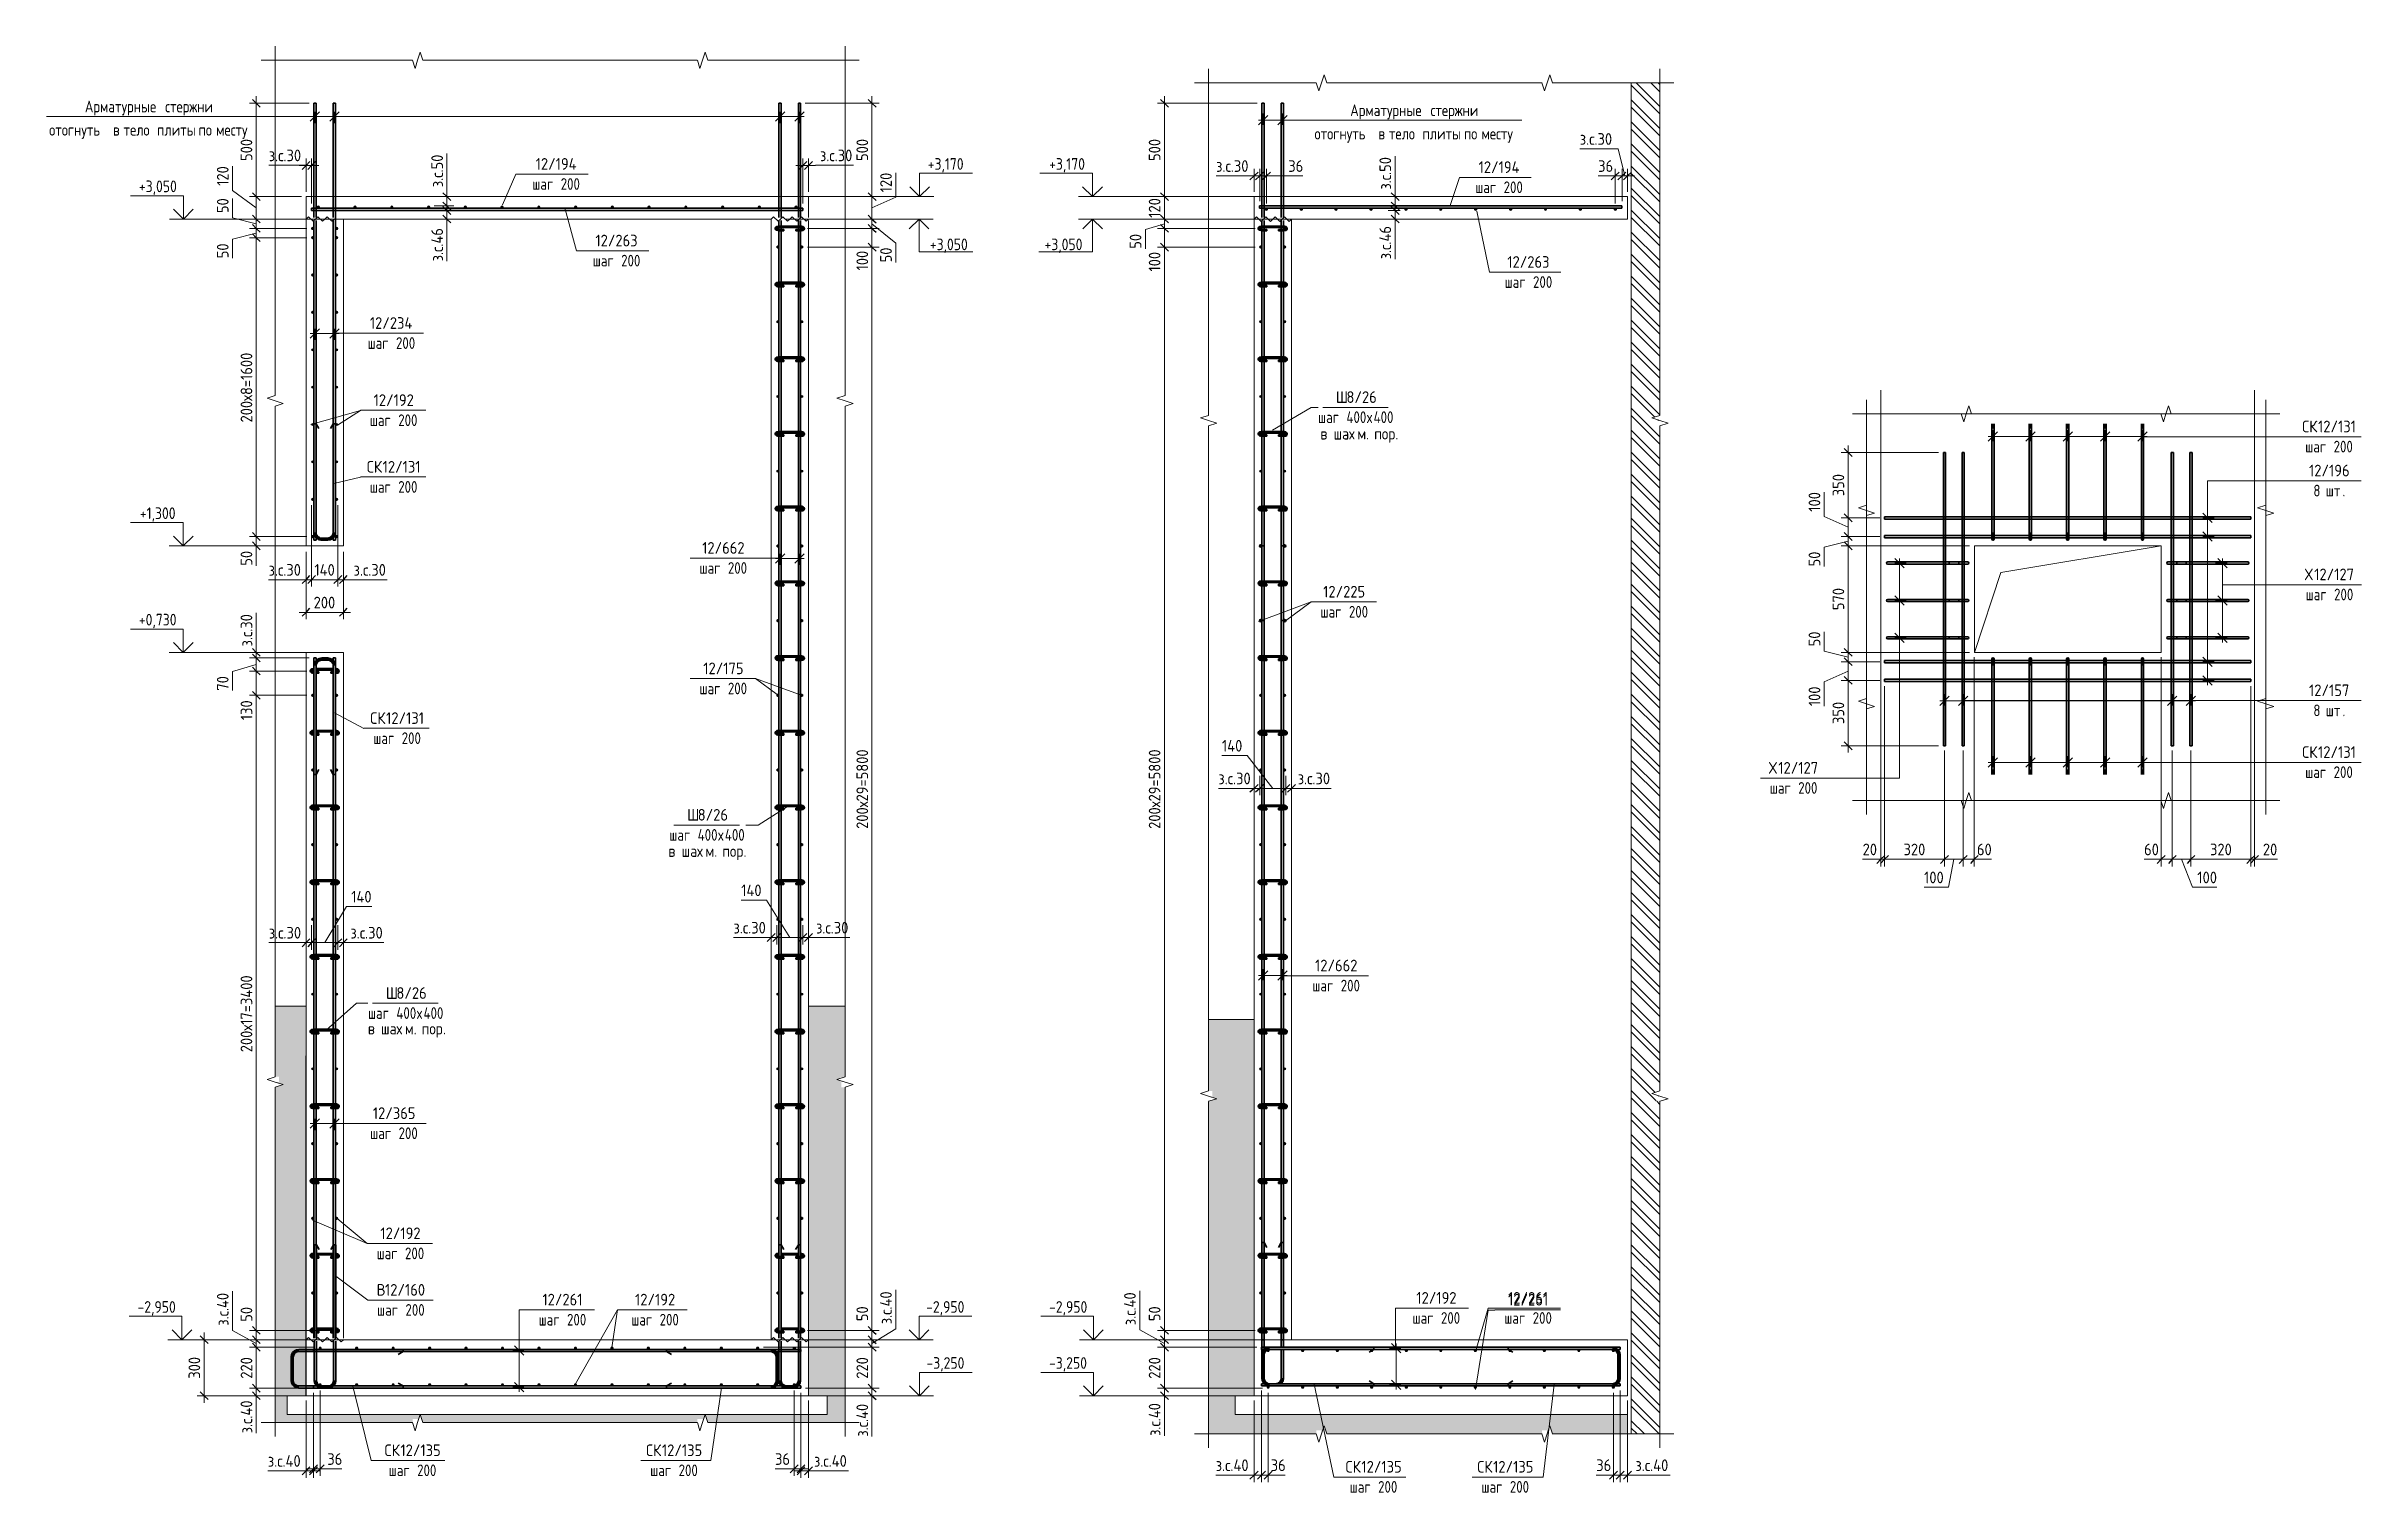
# Model space of a CAD drawing. Header units: millimetres. Extents: x 67134 to 118201, y -4983 to 13821.
# Drawn here: x 105805 to 118201, y -3769 to 3975 of the extents above; entities that cross this region are included whole.
import ezdxf

# ---------------------------------------------------------------- set-up
doc = ezdxf.new("R2010")
doc.units = ezdxf.units.MM
for name, color, linetype, lineweight in [('AA_Dim', 7, 'Continuous', 9), ('AA_Dim-25', 7, 'Continuous', 9), ('AA_Linii', 7, 'Continuous', 9), ('AA_Oformlenie', 7, 'Continuous', 9), ('AA_Vinoska', 7, 'Continuous', 9), ('AA_Visotnaya otmetka', 7, 'Continuous', 9), ('AF_Okno', 7, 'Continuous', 20), ('AF_Perekritie_Опалубка', 253, 'Continuous', 20), ('AF_Stena_Гидроизоляция', 253, 'Continuous', 20), ('AF_Stena_Опалубка', 253, 'Continuous', 20), ('Gen_Text', 7, 'Continuous', 9), ('KR_Armatura', 7, 'Continuous', 20), ('KR_Armatura_Tonkie', 7, 'Continuous', 20), ('KR_Fundament', 7, 'Continuous', 20)]:
    doc.layers.add(name, color=color, linetype=linetype, lineweight=lineweight)
doc.styles.add('GOST Common_1', font='GOST_Common.ttf', dxfattribs={"width": 0.85, "height": 62.5})
doc.styles.add('ISOCPEUR_6', font='isocpeur.TTF', dxfattribs={"width": 0.85, "height": 62.5})
doc.styles.add('ISOCPEUR_7', font='isocpeur.TTF', dxfattribs={"width": 0.9, "height": 62.5})
doc.styles.add('ISOCPEUR_8', font='isocpeur.TTF', dxfattribs={"width": 0.8, "height": 62.5})
doc.dimstyles.new('00_Точн_3_знака__прозр__2', dxfattribs={"dimscale": 304.8, "dimtxt": 62.672186, "dimasz": 0.139436, "dimexe": 0.123031, "dimexo": 0.082021, "dimgap": 0.008202, "dimtad": 1, "dimdec": 3, "dimrnd": 0.001, "dimdsep": 46, "dimtxsty": 'ISOCPEUR_7', "dimblk1": 'OBLIQUE', "dimblk2": 'OBLIQUE', "dimsah": 1, "dimcen": 0.09, "dimdle": 0.123031, "dimazin": 0, "dimtfac": 1, "dimtdec": 4, "dimtix": 1, "dimtmove": 1, "dimatfit": 3, "dimfxl": 1, "dimtvp": 1, "dimtolj": 1, "dimtzin": 0, "dimlwd": 18, "dimlwe": 18, "dimarcsym": 2})
doc.dimstyles.new('00_Точн_3_знака__прозр__3', dxfattribs={"dimscale": 304.8, "dimtxt": 62.672186, "dimasz": 0.139436, "dimexe": 0.123031, "dimexo": 0.082021, "dimgap": 0.008202, "dimtad": 1, "dimdec": 3, "dimrnd": 0.001, "dimdsep": 46, "dimtxsty": 'ISOCPEUR_7', "dimblk1": 'OBLIQUE', "dimblk2": 'OBLIQUE', "dimsah": 1, "dimcen": 0.09, "dimdle": 0.123031, "dimazin": 0, "dimtfac": 1, "dimtdec": 4, "dimtix": 1, "dimtmove": 0, "dimatfit": 3, "dimfxl": 1, "dimtvp": 1, "dimtolj": 1, "dimtzin": 0, "dimlwd": 18, "dimlwe": 18, "dimarcsym": 2})
doc.dimstyles.new('05_Округл_5мм__прозр__2', dxfattribs={"dimscale": 304.8, "dimtxt": 62.672186, "dimasz": 0.139436, "dimexe": 0.123031, "dimexo": 0.082021, "dimgap": 0.008202, "dimtad": 1, "dimdec": 0, "dimrnd": 5, "dimdsep": 46, "dimtxsty": 'ISOCPEUR_7', "dimblk1": 'OBLIQUE', "dimblk2": 'OBLIQUE', "dimsah": 1, "dimcen": 0.09, "dimdle": 0.123031, "dimazin": 0, "dimtfac": 1, "dimtdec": 4, "dimtix": 1, "dimtmove": 1, "dimatfit": 3, "dimfxl": 1, "dimtvp": 1, "dimtolj": 1, "dimtzin": 0, "dimlwd": 18, "dimlwe": 18, "dimarcsym": 2})
doc.dimstyles.new('05_Округл_5мм__прозр__3', dxfattribs={"dimscale": 304.8, "dimtxt": 62.672186, "dimasz": 0.139436, "dimexe": 0.123031, "dimexo": 0.082021, "dimgap": 0.008202, "dimtad": 1, "dimdec": 0, "dimrnd": 5, "dimdsep": 46, "dimtxsty": 'ISOCPEUR_7', "dimblk1": 'OBLIQUE', "dimblk2": 'OBLIQUE', "dimsah": 1, "dimcen": 0.09, "dimdle": 0.123031, "dimazin": 0, "dimtfac": 1, "dimtdec": 4, "dimtix": 1, "dimtmove": 0, "dimatfit": 3, "dimfxl": 1, "dimtvp": 1, "dimtolj": 1, "dimtzin": 0, "dimlwd": 18, "dimlwe": 18, "dimarcsym": 2})
doc.dimstyles.new('10_Раскладка_арматуры_с_засечками', dxfattribs={"dimscale": 304.8, "dimtxt": 0.18, "dimasz": 0.164042, "dimexe": 0.082021, "dimexo": 0, "dimgap": 0, "dimtad": 1, "dimdec": 3, "dimrnd": 0.001, "dimdsep": 46, "dimtxsty": 'ISOCPEUR_8', "dimblk1": 'OBLIQUE', "dimblk2": 'OBLIQUE', "dimsah": 1, "dimcen": 0.09, "dimdle": 0.082021, "dimazin": 0, "dimtfac": 1, "dimtdec": 4, "dimtix": 1, "dimtmove": 0, "dimatfit": 3, "dimfxl": 1, "dimtvp": 1, "dimtolj": 1, "dimtzin": 0, "dimlwd": 18, "dimlwe": 18, "dimarcsym": 2})
doc.dimstyles.new('10_Раскладка_арматуры_с_засечками_1', dxfattribs={"dimscale": 304.8, "dimtxt": 0.18, "dimasz": 0.164042, "dimexe": 0.082021, "dimexo": 0, "dimgap": 0, "dimtad": 1, "dimdec": 3, "dimrnd": 0.001, "dimdsep": 46, "dimtxsty": 'GOST Common_1', "dimblk1": 'OBLIQUE', "dimblk2": 'OBLIQUE', "dimsah": 1, "dimcen": 0.09, "dimdle": 0.082021, "dimazin": 0, "dimtfac": 1, "dimtdec": 4, "dimtix": 1, "dimtmove": 0, "dimatfit": 3, "dimfxl": 1, "dimtvp": 1, "dimtolj": 1, "dimtzin": 0, "dimlwd": 18, "dimlwe": 18, "dimarcsym": 2})
doc.dimstyles.new('10_Раскладка_арматуры_с_засечками_2', dxfattribs={"dimscale": 304.8, "dimtxt": 0.18, "dimasz": 0.164042, "dimexe": 0.082021, "dimexo": 0, "dimgap": 0, "dimtad": 1, "dimdec": 3, "dimrnd": 0.001, "dimdsep": 46, "dimtxsty": 'ISOCPEUR_7', "dimblk1": 'OBLIQUE', "dimblk2": 'OBLIQUE', "dimsah": 1, "dimcen": 0.09, "dimdle": 0.082021, "dimazin": 0, "dimtfac": 1, "dimtdec": 4, "dimtix": 1, "dimtmove": 0, "dimatfit": 3, "dimfxl": 1, "dimtvp": 1, "dimtolj": 1, "dimtzin": 0, "dimlwd": 18, "dimlwe": 18, "dimarcsym": 2})

msp = doc.modelspace()

# ---------------------------------------------------------------- texts
at = {"layer": 'AA_Vinoska', "char_height": 62.5, "attachment_point": 1}
for s, insert, width, style in [('Арматурные', (106011.0503, 3684.0412), 499.15068, 'GOST Common_1'), ('\\fGOST Common|b0|i0|c204|p34|;\\W.85; ', (106422.8908, 3684.0412), 22.146617, 'GOST Common_1'), ('стержни', (106441.1636, 3684.0412), 339.013602, 'GOST Common_1'), ('Арматурные', (112785.7908, 3663.7316), 499.15068, 'GOST Common_1'), ('\\fGOST Common|b0|i0|c204|p34|;\\W.85; ', (113197.6313, 3663.7316), 22.146617, 'GOST Common_1'), ('стержни', (113215.9041, 3663.7316), 339.013602, 'GOST Common_1'), ('отогнуть', (105819.9065, 3559.0412), 391.824766, 'GOST Common_1'), ('\\fGOST Common|b0|i0|c204|p34|;\\W.85; ', (106143.1943, 3559.0412), 22.146617, 'GOST Common_1'), ('\\fGOST Common|b0|i0|c204|p34|;\\W.85;в', (106161.4671, 3559.0412), 45.99682, 'GOST Common_1'), ('\\fGOST Common|b0|i0|c204|p34|;\\W.85; ', (106199.4183, 3559.0412), 22.146617, 'GOST Common_1'), ('тело', (106217.691, 3559.0412), 195.912383, 'GOST Common_1'), ('\\fGOST Common|b0|i0|c204|p34|;\\W.85; ', (106379.3349, 3559.0412), 22.146617, 'GOST Common_1'), ('плиты', (106397.6077, 3559.0412), 247.019961, 'GOST Common_1'), ('\\fGOST Common|b0|i0|c204|p34|;\\W.85; ', (106601.4196, 3559.0412), 22.146617, 'GOST Common_1'), ('по', (106619.6923, 3559.0412), 91.993641, 'GOST Common_1'), ('\\fGOST Common|b0|i0|c204|p34|;\\W.85; ', (106695.5947, 3559.0412), 22.146617, 'GOST Common_1'), ('месту', (106713.8675, 3559.0412), 240.205617, 'GOST Common_1'), ('отогнуть', (112594.6471, 3538.7316), 391.824766, 'GOST Common_1'), ('\\fGOST Common|b0|i0|c204|p34|;\\W.85; ', (112917.9348, 3538.7316), 22.146617, 'GOST Common_1'), ('\\fGOST Common|b0|i0|c204|p34|;\\W.85;в', (112936.2076, 3538.7316), 45.99682, 'GOST Common_1'), ('\\fGOST Common|b0|i0|c204|p34|;\\W.85; ', (112974.1588, 3538.7316), 22.146617, 'GOST Common_1'), ('тело', (112992.4316, 3538.7316), 195.912383, 'GOST Common_1'), ('\\fGOST Common|b0|i0|c204|p34|;\\W.85; ', (113154.0755, 3538.7316), 22.146617, 'GOST Common_1'), ('плиты', (113172.3483, 3538.7316), 247.019961, 'GOST Common_1'), ('\\fGOST Common|b0|i0|c204|p34|;\\W.85; ', (113376.1601, 3538.7316), 22.146617, 'GOST Common_1'), ('по', (113394.4329, 3538.7316), 91.993641, 'GOST Common_1'), ('\\fGOST Common|b0|i0|c204|p34|;\\W.85; ', (113470.3352, 3538.7316), 22.146617, 'GOST Common_1'), ('месту', (113488.608, 3538.7316), 240.205617, 'GOST Common_1'), ('12/194', (108424.6043, 3376.5941), 268.765734, 'ISOCPEUR_7'), ('12/194', (113473.013, 3359.1768), 268.765734, 'ISOCPEUR_7'), ('шаг', (108406.5043, 3269.1178), 145.907125, 'ISOCPEUR_8'), (' 200', (108526.8897, 3269.1178), 166.751, 'ISOCPEUR_8'), ('шаг', (113454.913, 3251.7005), 145.907125, 'ISOCPEUR_8'), (' 200', (113575.2985, 3251.7005), 166.751, 'ISOCPEUR_8'), ('12/263', (108744.5144, 2966.2869), 277.784719, 'ISOCPEUR_7'), (' 200', (108850.5124, 2858.8105), 166.751, 'ISOCPEUR_8'), ('12/263', (113626.7567, 2851.5486), 277.784719, 'ISOCPEUR_7'), ('шаг', (108730.1269, 2858.8105), 145.907125, 'ISOCPEUR_8'), (' 200', (113732.7546, 2744.0723), 166.751, 'ISOCPEUR_8'), ('шаг', (113612.3692, 2744.0723), 145.907125, 'ISOCPEUR_8'), ('12/234', (107536.802, 2524.7105), 283.196109, 'ISOCPEUR_7'), ('шаг', (107524.6645, 2417.2342), 145.907125, 'ISOCPEUR_8'), (' 200', (107645.05, 2417.2342), 166.751, 'ISOCPEUR_8'), ('12/192', (107557.1169, 2111.8457), 263.354344, 'ISOCPEUR_7'), ('12/192', (107557.1169, 2111.8457), 263.354344, 'ISOCPEUR_7'), ('\\fISOCPEUR|b0|i0|c204|p34|;\\W.9;Ш', (112709.0873, 2127.9932), 68.544281, 'ISOCPEUR_7'), ('8/26', (112765.642, 2127.9932), 194.810062, 'ISOCPEUR_7'), ('шаг', (107536.7669, 2004.3694), 145.907125, 'ISOCPEUR_8'), (' 200', (107657.1523, 2004.3694), 166.751, 'ISOCPEUR_8'), ('шаг', (112613.3373, 2020.5169), 145.907125, 'ISOCPEUR_8'), (' 400', (112733.7227, 2020.5169), 171.561125, 'ISOCPEUR_8'), ('\\fISOCPEUR|b0|i0|c204|p34|;\\W.8;х', (112875.2748, 2020.5169), 43.291125, 'ISOCPEUR_8'), ('400', (112910.9935, 2020.5169), 134.6835, 'ISOCPEUR_8'), ('СК', (117882.4634, 1970.7016), 102.816422, 'ISOCPEUR_7'), ('12/131', (117967.2954, 1970.7016), 248.923969, 'ISOCPEUR_7'), (' 200', (118019.0613, 1863.2253), 166.751, 'ISOCPEUR_8'), ('СК', (107520.5544, 1754.8275), 102.816422, 'ISOCPEUR_7'), ('12/131', (107605.3864, 1754.8275), 248.923969, 'ISOCPEUR_7'), ('шаг', (117898.6759, 1863.2253), 145.907125, 'ISOCPEUR_8'), ('шаг', (107536.7669, 1647.3512), 145.907125, 'ISOCPEUR_8'), (' 200', (107657.1523, 1647.3512), 166.751, 'ISOCPEUR_8'), ('12/196', (117919.0259, 1734.8047), 263.354344, 'ISOCPEUR_7'), ('8 ', (117942.3759, 1627.3284), 80.16875, 'ISOCPEUR_8'), ('шт', (118008.5217, 1627.3284), 109.0295, 'ISOCPEUR_8'), ('\\fISOCPEUR|b0|i0|c204|p34|;\\W.8;.', (118098.4801, 1627.3284), 17.637125, 'ISOCPEUR_8'), ('12/662', (109315.9768, 1320.6246), 277.784719, 'ISOCPEUR_7'), ('шаг', (109301.5893, 1213.1483), 145.907125, 'ISOCPEUR_8'), (' 200', (109421.9747, 1213.1483), 166.751, 'ISOCPEUR_8'), ('\\fISOCPEUR|b0|i0|c204|p34|;\\W.9;Х', (117896.0777, 1178.6784), 61.329094, 'ISOCPEUR_7'), ('12/127', (117946.6793, 1178.6784), 263.354344, 'ISOCPEUR_7'), ('12/225', (112640.7783, 1086.1672), 277.784719, 'ISOCPEUR_7'), ('12/225', (112640.7783, 1086.1672), 277.784719, 'ISOCPEUR_7'), ('шаг', (117901.0402, 1071.2021), 145.907125, 'ISOCPEUR_8'), (' 200', (118021.4256, 1071.2021), 166.751, 'ISOCPEUR_8'), ('шаг', (112626.3908, 978.6909), 145.907125, 'ISOCPEUR_8'), (' 200', (112746.7762, 978.6909), 166.751, 'ISOCPEUR_8'), ('12/175', (109321.9393, 675.5176), 263.354344, 'ISOCPEUR_7'), ('12/175', (109321.9393, 675.5176), 263.354344, 'ISOCPEUR_7'), ('шаг', (109301.5893, 568.0412), 145.907125, 'ISOCPEUR_8'), (' 200', (109421.9747, 568.0412), 166.751, 'ISOCPEUR_8'), ('12/157', (117919.0259, 558.1276), 263.354344, 'ISOCPEUR_7'), ('СК', (107538.9709, 409.2257), 102.816422, 'ISOCPEUR_7'), ('12/131', (107623.803, 409.2257), 248.923969, 'ISOCPEUR_7'), ('8 ', (117942.3759, 450.6513), 80.16875, 'ISOCPEUR_8'), ('шт', (118008.5217, 450.6513), 109.0295, 'ISOCPEUR_8'), ('\\fISOCPEUR|b0|i0|c204|p34|;\\W.8;.', (118098.4801, 450.6513), 17.637125, 'ISOCPEUR_8'), ('шаг', (107555.1834, 301.7494), 145.907125, 'ISOCPEUR_8'), (' 200', (107675.5688, 301.7494), 166.751, 'ISOCPEUR_8'), ('\\fISOCPEUR|b0|i0|c204|p34|;\\W.9;Х', (115027.0281, 142.9314), 61.329094, 'ISOCPEUR_7'), ('12/127', (115077.6297, 142.9314), 263.354344, 'ISOCPEUR_7'), ('СК', (117882.4634, 227.3655), 102.816422, 'ISOCPEUR_7'), ('12/131', (117967.2954, 227.3655), 248.923969, 'ISOCPEUR_7'), ('шаг', (115031.9906, 35.4551), 145.907125, 'ISOCPEUR_8'), (' 200', (115152.376, 35.4551), 166.751, 'ISOCPEUR_8'), ('шаг', (117898.6759, 119.8892), 145.907125, 'ISOCPEUR_8'), (' 200', (118019.0613, 119.8892), 166.751, 'ISOCPEUR_8'), ('\\fISOCPEUR|b0|i0|c204|p34|;\\W.9;Ш', (109235.7068, -108.4646), 68.544281, 'ISOCPEUR_7'), ('8/26', (109292.2615, -108.4646), 194.810062, 'ISOCPEUR_7'), ('шаг', (109139.9568, -215.9409), 145.907125, 'ISOCPEUR_8'), (' 400', (109260.3422, -215.9409), 171.561125, 'ISOCPEUR_8'), ('\\fISOCPEUR|b0|i0|c204|p34|;\\W.8;х', (109401.8943, -215.9409), 43.291125, 'ISOCPEUR_8'), ('400', (109437.6131, -215.9409), 134.6835, 'ISOCPEUR_8'), ('12/662', (112597.2151, -915.3173), 277.784719, 'ISOCPEUR_7'), ('\\fISOCPEUR|b0|i0|c204|p34|;\\W.9;Ш', (107622.4919, -1062.6466), 68.544281, 'ISOCPEUR_7'), ('8/26', (107679.0466, -1062.6466), 194.810062, 'ISOCPEUR_7'), ('шаг', (112582.8276, -1022.7936), 145.907125, 'ISOCPEUR_8'), (' 200', (112703.213, -1022.7936), 166.751, 'ISOCPEUR_8'), ('шаг', (107526.7419, -1170.1229), 145.907125, 'ISOCPEUR_8'), (' 400', (107647.1273, -1170.1229), 171.561125, 'ISOCPEUR_8'), ('\\fISOCPEUR|b0|i0|c204|p34|;\\W.8;х', (107788.6794, -1170.1229), 43.291125, 'ISOCPEUR_8'), ('400', (107824.3982, -1170.1229), 134.6835, 'ISOCPEUR_8'), ('12/365', (107552.7975, -1705.8769), 277.784719, 'ISOCPEUR_7'), ('шаг', (107538.41, -1813.3533), 145.907125, 'ISOCPEUR_8'), (' 200', (107658.7954, -1813.3533), 166.751, 'ISOCPEUR_8'), ('12/192', (107593.2306, -2349.1513), 263.354344, 'ISOCPEUR_7'), ('12/192', (107593.2306, -2349.1513), 263.354344, 'ISOCPEUR_7'), ('шаг', (107572.8806, -2456.6276), 145.907125, 'ISOCPEUR_8'), (' 200', (107693.266, -2456.6276), 166.751, 'ISOCPEUR_8'), ('\\fISOCPEUR|b0|i0|c204|p34|;\\W.9;В', (107573.2388, -2651.8329), 54.113906, 'ISOCPEUR_7'), ('12/160', (107617.8872, -2651.8329), 263.354344, 'ISOCPEUR_7'), ('12/261', (108460.7732, -2704.143), 263.354344, 'ISOCPEUR_7'), ('12/192', (108956.5994, -2704.143), 263.354344, 'ISOCPEUR_7'), ('12/192', (108956.5994, -2704.143), 263.354344, 'ISOCPEUR_7'), ('12/192', (113139.6264, -2694.948), 263.354344, 'ISOCPEUR_7'), ('12/261', (113630.8393, -2694.948), 263.354344, 'ISOCPEUR_7'), ('12/261', (113630.8393, -2704.948), 263.354344, 'ISOCPEUR_7'), ('шаг', (107575.2763, -2759.3092), 145.907125, 'ISOCPEUR_8'), (' 200', (107695.6617, -2759.3092), 166.751, 'ISOCPEUR_8'), ('шаг', (108440.4232, -2811.6193), 145.907125, 'ISOCPEUR_8'), (' 200', (108560.8086, -2811.6193), 166.751, 'ISOCPEUR_8'), ('шаг', (108936.2494, -2811.6193), 145.907125, 'ISOCPEUR_8'), ('шаг', (108936.2494, -2811.6193), 145.907125, 'ISOCPEUR_8'), (' 200', (109056.6348, -2811.6193), 166.751, 'ISOCPEUR_8'), (' 200', (109056.6348, -2811.6193), 166.751, 'ISOCPEUR_8'), ('шаг', (113119.2764, -2802.4243), 145.907125, 'ISOCPEUR_8'), (' 200', (113239.6618, -2802.4243), 166.751, 'ISOCPEUR_8'), ('шаг', (113610.4893, -2802.4243), 145.907125, 'ISOCPEUR_8'), (' 200', (113730.8747, -2802.4243), 166.751, 'ISOCPEUR_8'), ('СК', (107615.6195, -3510.7806), 102.816422, 'ISOCPEUR_7'), ('12/135', (107700.4516, -3510.7806), 263.354344, 'ISOCPEUR_7'), ('СК', (109015.6695, -3510.7806), 102.816422, 'ISOCPEUR_7'), ('12/135', (109100.5015, -3510.7806), 263.354344, 'ISOCPEUR_7'), ('шаг', (107637.7945, -3618.2569), 145.907125, 'ISOCPEUR_8'), (' 200', (107758.18, -3618.2569), 166.751, 'ISOCPEUR_8'), ('шаг', (109037.8445, -3618.2569), 145.907125, 'ISOCPEUR_8'), (' 200', (109158.2299, -3618.2569), 166.751, 'ISOCPEUR_8'), ('СК', (112760.6827, -3599.3288), 102.816422, 'ISOCPEUR_7'), ('12/135', (112845.5148, -3599.3288), 263.354344, 'ISOCPEUR_7'), (' 200', (112903.2432, -3706.8052), 166.751, 'ISOCPEUR_8'), ('СК', (113465.9045, -3599.3288), 102.816422, 'ISOCPEUR_7'), ('12/135', (113550.7365, -3599.3288), 263.354344, 'ISOCPEUR_7'), (' 200', (113608.4649, -3706.8052), 166.751, 'ISOCPEUR_8'), ('шаг', (112782.8577, -3706.8052), 145.907125, 'ISOCPEUR_8'), ('шаг', (113488.0795, -3706.8052), 145.907125, 'ISOCPEUR_8')]:
    msp.add_mtext(s, dxfattribs=dict(at, insert=insert, width=width, style=style))
at = {"layer": 'AA_Visotnaya otmetka', "char_height": 62.5, "attachment_point": 1, "line_spacing_factor": 1.135194, "style": 'ISOCPEUR_6'}
for s, insert, width in [('+3,170', (110523.8012, 3376.4199), 227.11473), ('+3,170', (111173.626, 3376.4199), 227.11473), ('+3,050', (106300.3919, 3256.4199), 239.899334), ('+3,050', (110534.9312, 2945.6705), 239.899334), ('+3,050', (111149.0362, 2945.6705), 239.899334), ('+1,300', (106305.5078, 1506.4199), 227.11473), ('+0,730', (106300.1809, 936.4199), 239.899334), ('-2,950', (106293.0747, -2743.5801), 239.899334), ('-2,950', (110515.0653, -2743.5801), 239.899334), ('-2,950', (111173.1273, -2743.5801), 239.899334), ('-3,250', (110516.8601, -3043.5801), 239.899334), ('-3,250', (111173.1273, -3043.5801), 239.899334)]:
    msp.add_mtext(s, dxfattribs=dict(at, insert=insert, width=width))
at = {"layer": 'Gen_Text', "char_height": 62.5, "attachment_point": 1, "style": 'ISOCPEUR_6'}
for s, insert, width in [('\\fISOCPEUR|b0|i0|c204|p34|;\\W.85;в', (112625.8513, 1932.2104), 45.99682), ('\\fISOCPEUR|b0|i0|c204|p34|;\\W.85; ', (112663.8025, 1932.2104), 39.182477), ('шах', (112696.1312, 1932.2104), 155.02632), ('м. ', (112824.0408, 1932.2104), 109.0295), ('пор', (112913.9991, 1932.2104), 137.990461), ('\\fISOCPEUR|b0|i0|c204|p34|;\\W.85;.', (113027.8526, 1932.2104), 18.739445), ('\\fISOCPEUR|b0|i0|c204|p34|;\\W.85;в', (109135.5032, -302.5083), 45.99682), ('\\fISOCPEUR|b0|i0|c204|p34|;\\W.85; ', (109173.4544, -302.5083), 39.182477), ('шах', (109205.7831, -302.5083), 155.02632), ('м. ', (109333.6926, -302.5083), 109.0295), ('пор', (109423.651, -302.5083), 137.990461), ('\\fISOCPEUR|b0|i0|c204|p34|;\\W.85;.', (109537.5045, -302.5083), 18.739445), ('\\fISOCPEUR|b0|i0|c204|p34|;\\W.85;в', (107526.2029, -1252.9791), 45.99682), ('\\fISOCPEUR|b0|i0|c204|p34|;\\W.85; ', (107564.1541, -1252.9791), 39.182477), ('шах', (107596.4829, -1252.9791), 155.02632), ('м. ', (107724.3924, -1252.9791), 109.0295), ('пор', (107814.3507, -1252.9791), 137.990461), ('\\fISOCPEUR|b0|i0|c204|p34|;\\W.85;.', (107928.2042, -1252.9791), 18.739445)]:
    msp.add_mtext(s, dxfattribs=dict(at, insert=insert, width=width))

# ---------------------------------------------------------------- blocks, each defined once
blk = doc.blocks.new('350_Стержень П торец СК-СГ _НесАрм_РабПлоск_ - 350_Стержень П торец СК-СГ _НесАрм_РабПлоск_-4048872-1-1 Армирование')
at = {"layer": 'KR_Armatura_Tonkie', "lineweight": 35}
for p, q in [((-73413, 1954), (-73413, 1372)), ((-73413, 1954), (-73401, 1954)), ((-73401, 1372), (-73401, 1954)), ((-73309, 1954), (-73309, 1372)), ((-73309, 1954), (-73297, 1954)), ((-73297, 1372), (-73297, 1954)), ((-73398, 1360), (-73400, 1367)), ((-73309, 1372), (-73311, 1362)), ((-73391, 1350), (-73397, 1358)), ((-73383, 1345), (-73390, 1349)), ((-73371, 1342), (-73381, 1344)), ((-73339, 1342), (-73371, 1342)), ((-73371, 1330), (-73339, 1330)), ((-73327, 1345), (-73334, 1343)), ((-73317, 1352), (-73325, 1346)), ((-73312, 1360), (-73316, 1353))]:
    blk.add_line(p, q, dxfattribs=at)
at = {"layer": 'KR_Armatura_Tonkie', "lineweight": 35, "flags": 128}
for points in [[(-73298, 1368), (-73297, 1370), (-73297, 1372)], [(-73411, 1360), (-73411, 1359), (-73410, 1357)], [(-73406, 1349), (-73405, 1348), (-73403, 1346)], [(-73398, 1340), (-73396, 1339), (-73394, 1337)], [(-73388, 1334), (-73385, 1332), (-73384, 1332)], [(-73375, 1331), (-73373, 1330), (-73371, 1330)], [(-73327, 1332), (-73326, 1332), (-73324, 1333)], [(-73316, 1337), (-73315, 1338), (-73313, 1340)], [(-73307, 1345), (-73306, 1347), (-73305, 1349)], [(-73301, 1355), (-73300, 1358), (-73299, 1359)]]:
    blk.add_lwpolyline(points, dxfattribs=at)
blk = doc.blocks.new('350_Стержень П торец СК-СГ _НесАрм_РабПлоск_ - 350_Стержень П торец СК-СГ _НесАрм_РабПлоск_-V4-1-1 Армирование')
at = {"layer": 'KR_Armatura_Tonkie', "lineweight": 35}
for p, q in [((-73413, 658), (-73413, 643)), ((-73413, 635), (-73413, 626)), ((-73401, 658), (-73399, 668)), ((-73401, 643), (-73401, 658)), ((-73401, 626), (-73401, 635)), ((-73398, 670), (-73394, 677)), ((-73393, 678), (-73385, 684)), ((-73384, 685), (-73376, 687)), ((-73339, 700), (-73371, 700)), ((-73371, 688), (-73339, 688)), ((-73339, 688), (-73330, 686)), ((-73327, 685), (-73321, 681)), ((-73319, 680), (-73313, 672)), ((-73312, 670), (-73310, 663)), ((-73309, 658), (-73309, 643)), ((-73309, 635), (-73309, 626)), ((-73297, 643), (-73297, 658)), ((-73297, 626), (-73297, 635)), ((-73413, 618), (-73413, 312)), ((-73401, 312), (-73401, 618)), ((-73309, 618), (-73309, 312)), ((-73297, 312), (-73297, 618)), ((-73413, 304), (-73413, 295)), ((-73413, 287), (-73413, 76)), ((-73401, 295), (-73401, 304)), ((-73401, 76), (-73401, 287)), ((-73309, 304), (-73309, 295)), ((-73309, 287), (-73309, 76)), ((-73297, 295), (-73297, 304)), ((-73297, 76), (-73297, 287)), ((-73401, 76), (-73413, 76)), ((-73297, 76), (-73309, 76))]:
    blk.add_line(p, q, dxfattribs=at)
at = {"layer": 'KR_Armatura_Tonkie', "lineweight": 35, "flags": 128}
for points in [[(-73412, 662), (-73413, 660), (-73413, 658)], [(-73409, 675), (-73411, 672), (-73411, 671)], [(-73403, 685), (-73404, 683), (-73406, 681)], [(-73394, 693), (-73395, 692), (-73397, 690)], [(-73383, 698), (-73384, 698), (-73386, 697)], [(-73335, 699), (-73338, 700), (-73339, 700)], [(-73322, 696), (-73325, 698), (-73326, 698)], [(-73312, 690), (-73314, 691), (-73316, 693)], [(-73304, 681), (-73305, 682), (-73307, 684)], [(-73299, 670), (-73299, 671), (-73300, 673)]]:
    blk.add_lwpolyline(points, dxfattribs=at)
blk = doc.blocks.new('350_Стержень П торец СК-СГ _НесАрм_РабПлоск_ - 350_Стержень П торец СК-СГ _НесАрм_РабПлоск_-V5-1-1 Армирование')
at = {"layer": 'KR_Armatura_Tonkie', "lineweight": 35}
for points in [[(-73406, 1372), (-73401, 1372), (-73401, 1954), (-73413, 1954), (-73413, 1372), (-73407, 1372)], [(-73303, 1372), (-73297, 1372), (-73297, 1954), (-73309, 1954), (-73309, 1372), (-73305, 1372)], [(-73371, 1330), (-73371, 1342), (-73379, 1343), (-73386, 1346), (-73392, 1351), (-73397, 1358), (-73400, 1364), (-73401, 1372), (-73413, 1372), (-73412, 1361), (-73407, 1351), (-73401, 1342), (-73392, 1336), (-73382, 1331), (-73376, 1331)], [(-73339, 1330), (-73328, 1331), (-73318, 1336), (-73309, 1343), (-73303, 1351), (-73298, 1361), (-73297, 1372), (-73309, 1372), (-73310, 1364), (-73313, 1357), (-73318, 1351), (-73324, 1346), (-73331, 1343), (-73339, 1342), (-73339, 1330)], [(-73339, 1330), (-73339, 1342), (-73371, 1342), (-73371, 1330), (-73358, 1330)]]:
    blk.add_hatch(color=256, dxfattribs=at).paths.add_polyline_path(points)
for p, q in [((-73413, 1954), (-73413, 1372)), ((-73401, 1954), (-73413, 1954)), ((-73413, 1954), (-73401, 1954)), ((-73401, 1372), (-73401, 1954)), ((-73401, 1954), (-73386, 1928)), ((-73309, 1954), (-73324, 1928)), ((-73309, 1954), (-73309, 1372)), ((-73309, 1954), (-73297, 1954)), ((-73297, 1954), (-73309, 1954)), ((-73297, 1372), (-73297, 1954)), ((-73339, 1342), (-73371, 1342)), ((-73371, 1330), (-73339, 1330))]:
    blk.add_line(p, q, dxfattribs=at)
at = {"layer": 'KR_Armatura_Tonkie', "lineweight": 35, "flags": 128}
for points in [[(-73413, 1372), (-73411, 1359), (-73405, 1348), (-73401, 1343)], [(-73371, 1342), (-73382, 1344), (-73391, 1350), (-73398, 1358), (-73401, 1368), (-73401, 1372)], [(-73309, 1372), (-73311, 1361), (-73317, 1352), (-73325, 1345), (-73336, 1342), (-73339, 1342)], [(-73309, 1343), (-73306, 1347), (-73300, 1358), (-73297, 1370), (-73297, 1372)], [(-73401, 1343), (-73396, 1339), (-73385, 1332), (-73373, 1330), (-73371, 1330)], [(-73339, 1330), (-73326, 1332), (-73315, 1338), (-73309, 1343)]]:
    blk.add_lwpolyline(points, dxfattribs=at)
blk = doc.blocks.new('350_Стержень П торец СК-СГ _НесАрм_РабПлоск_ - 350_Стержень П торец СК-СГ _НесАрм_РабПлоск_-V6-1-1 Армирование')
at = {"layer": 'KR_Armatura_Tonkie', "lineweight": 35}
for points in [[(-73407, 658), (-73401, 658), (-73400, 666), (-73397, 673), (-73392, 679), (-73386, 684), (-73379, 687), (-73371, 688), (-73371, 700), (-73382, 699), (-73392, 694), (-73401, 687), (-73408, 679), (-73412, 669), (-73413, 658), (-73409, 658)], [(-73407, 76), (-73401, 76), (-73401, 658), (-73413, 658), (-73413, 76), (-73409, 76)], [(-73371, 688), (-73339, 688), (-73339, 700), (-73371, 700), (-73371, 688)], [(-73309, 658), (-73297, 658), (-73298, 669), (-73303, 679), (-73309, 688), (-73318, 694), (-73329, 699), (-73339, 700), (-73339, 688), (-73331, 687), (-73324, 684), (-73318, 679), (-73313, 673), (-73310, 666), (-73309, 658)], [(-73303, 76), (-73297, 76), (-73297, 658), (-73309, 658), (-73309, 76), (-73305, 76)]]:
    blk.add_hatch(color=256, dxfattribs=at).paths.add_polyline_path(points)
for p, q in [((-73413, 658), (-73413, 76)), ((-73401, 76), (-73401, 658)), ((-73339, 700), (-73371, 700)), ((-73371, 688), (-73339, 688)), ((-73309, 658), (-73309, 76)), ((-73297, 76), (-73297, 658)), ((-73401, 76), (-73413, 76)), ((-73413, 76), (-73401, 76)), ((-73401, 76), (-73386, 102)), ((-73309, 76), (-73324, 102)), ((-73309, 76), (-73297, 76)), ((-73297, 76), (-73309, 76))]:
    blk.add_line(p, q, dxfattribs=at)
at = {"layer": 'KR_Armatura_Tonkie', "lineweight": 35, "flags": 128}
for points in [[(-73401, 687), (-73404, 683), (-73411, 672), (-73413, 660), (-73413, 658)], [(-73371, 700), (-73384, 698), (-73395, 692), (-73401, 687)], [(-73401, 658), (-73399, 669), (-73393, 678), (-73385, 685), (-73375, 688), (-73371, 688)], [(-73309, 687), (-73314, 691), (-73325, 698), (-73338, 700), (-73339, 700)], [(-73339, 688), (-73328, 686), (-73319, 680), (-73312, 672), (-73309, 662), (-73309, 658)], [(-73297, 658), (-73299, 671), (-73305, 682), (-73309, 687)]]:
    blk.add_lwpolyline(points, dxfattribs=at)
blk = doc.blocks.new('265_Выпуск П одной длины _НесАрм_РабПлоск_ - В1 _d12_ t250-4071037-1-1 Армирование')
at = {"layer": 'KR_Armatura_Tonkie', "lineweight": 35}
h = blk.add_hatch(color=256, dxfattribs=at)
h.paths.add_polyline_path([(-70917, -3168), (-70911, -3168), (-70912, -2958), (-70923, -2958), (-70923, -3168), (-70919, -3168)])
h.paths.add_polyline_path([(-70917, -2942), (-70911, -2942), (-70912, -2913), (-70923, -2913), (-70923, -2942), (-70917, -2942)])
h.paths.add_polyline_path([(-70917, -2905), (-70911, -2905), (-70912, -2896), (-70912, -2895), (-70913, -2893), (-70913, -2891), (-70912, -2889), (-70911, -2888), (-70912, -2513), (-70923, -2513), (-70923, -2888), (-70922, -2890), (-70922, -2891), (-70922, -2893), (-70923, -2895), (-70923, -2896), (-70923, -2905), (-70917, -2905)])
h.paths.add_polyline_path([(-70922, -2505), (-70911, -2505), (-70912, -2496), (-70912, -2495), (-70913, -2493), (-70913, -2491), (-70912, -2489), (-70911, -2488), (-70912, -2442), (-70923, -2442), (-70923, -2488), (-70923, -2489), (-70922, -2491), (-70922, -2493), (-70923, -2495), (-70923, -2496), (-70923, -2505), (-70922, -2505)])
h = blk.add_hatch(color=256, dxfattribs=at)
h.paths.add_polyline_path([(-70815, -3168), (-70807, -3168), (-70808, -2958), (-70819, -2958), (-70819, -3168), (-70815, -3168)])
h.paths.add_polyline_path([(-70813, -2942), (-70807, -2942), (-70808, -2913), (-70819, -2913), (-70819, -2942), (-70813, -2942)])
h.paths.add_polyline_path([(-70813, -2905), (-70807, -2905), (-70808, -2896), (-70808, -2895), (-70809, -2893), (-70809, -2891), (-70808, -2889), (-70807, -2888), (-70808, -2513), (-70819, -2513), (-70819, -2888), (-70818, -2890), (-70818, -2891), (-70818, -2893), (-70819, -2895), (-70819, -2896), (-70819, -2905), (-70813, -2905)])
h.paths.add_polyline_path([(-70818, -2505), (-70807, -2505), (-70808, -2496), (-70808, -2495), (-70809, -2493), (-70809, -2491), (-70808, -2489), (-70807, -2488), (-70808, -2442), (-70819, -2442), (-70819, -2488), (-70819, -2489), (-70818, -2491), (-70818, -2493), (-70819, -2495), (-70819, -2496), (-70819, -2505), (-70819, -2505)])
for points in [[(-70881, -3210), (-70881, -3198), (-70890, -3197), (-70897, -3194), (-70903, -3189), (-70907, -3183), (-70910, -3176), (-70912, -3168), (-70923, -3168), (-70922, -3179), (-70918, -3189), (-70911, -3198), (-70902, -3204), (-70892, -3209), (-70888, -3209)], [(-70878, -3210), (-70849, -3210), (-70849, -3198), (-70881, -3198), (-70881, -3210)], [(-70849, -3210), (-70838, -3208), (-70828, -3204), (-70820, -3198), (-70813, -3189), (-70809, -3179), (-70808, -3168), (-70819, -3168), (-70821, -3176), (-70823, -3183), (-70828, -3189), (-70834, -3194), (-70842, -3197), (-70849, -3198), (-70849, -3210)]]:
    blk.add_hatch(color=256, dxfattribs=at).paths.add_polyline_path(points)
for p, q in [((-70923, -2442), (-70923, -2489)), ((-70912, -2442), (-70923, -2442)), ((-70923, -2442), (-70911, -2442)), ((-70923, -2442), (-70923, -2442)), ((-70911, -2489), (-70911, -2442)), ((-70911, -2442), (-70911, -2443)), ((-70911, -2443), (-70896, -2468)), ((-70819, -2442), (-70834, -2468)), ((-70819, -2442), (-70819, -2489)), ((-70819, -2442), (-70807, -2442)), ((-70819, -2442), (-70819, -2442)), ((-70808, -2442), (-70819, -2442)), ((-70807, -2489), (-70807, -2442)), ((-70923, -2495), (-70923, -2505)), ((-70923, -2513), (-70923, -2889)), ((-70911, -2505), (-70911, -2495)), ((-70911, -2889), (-70911, -2513)), ((-70819, -2495), (-70819, -2505)), ((-70819, -2513), (-70819, -2889)), ((-70807, -2505), (-70807, -2495)), ((-70807, -2889), (-70807, -2513)), ((-70923, -2895), (-70923, -2905)), ((-70923, -2913), (-70923, -2942)), ((-70923, -2958), (-70923, -3002)), ((-70911, -2905), (-70911, -2895)), ((-70911, -2942), (-70911, -2913)), ((-70911, -3002), (-70911, -2958)), ((-70819, -2895), (-70819, -2905)), ((-70819, -2913), (-70819, -2942)), ((-70819, -2958), (-70819, -3002)), ((-70807, -2905), (-70807, -2895)), ((-70807, -2942), (-70807, -2913)), ((-70807, -3002), (-70807, -2958)), ((-70923, -3002), (-70923, -3014)), ((-70923, -3014), (-70923, -3168)), ((-70911, -3014), (-70911, -3002)), ((-70911, -3168), (-70911, -3014)), ((-70819, -3002), (-70819, -3014)), ((-70819, -3014), (-70819, -3168)), ((-70807, -3014), (-70807, -3002)), ((-70807, -3168), (-70807, -3014)), ((-70849, -3198), (-70881, -3198)), ((-70881, -3210), (-70849, -3210)), ((-70849, -3198), (-70849, -3198)), ((-70849, -3210), (-70849, -3210))]:
    blk.add_line(p, q, dxfattribs=at)
at = {"layer": 'KR_Armatura_Tonkie', "lineweight": 35, "flags": 128}
for points in [[(-70923, -3168), (-70921, -3181), (-70916, -3192), (-70910, -3198)], [(-70881, -3198), (-70892, -3196), (-70901, -3190), (-70908, -3182), (-70911, -3172), (-70911, -3168)], [(-70910, -3198), (-70907, -3201), (-70896, -3208), (-70883, -3210), (-70881, -3210)], [(-70819, -3168), (-70821, -3179), (-70827, -3188), (-70836, -3195), (-70846, -3198), (-70849, -3198)], [(-70849, -3210), (-70837, -3208), (-70825, -3202), (-70821, -3198)], [(-70821, -3198), (-70816, -3193), (-70810, -3182), (-70807, -3170), (-70807, -3168)]]:
    blk.add_lwpolyline(points, dxfattribs=at)
blk = doc.blocks.new('265_Выпуск П одной длины _НесАрм_РабПлоск_ - В1 _d12_ t250-V7-1-1 Армирование')
at = {"layer": 'KR_Armatura_Tonkie', "lineweight": 35}
for p, q in [((-73411, -2442), (-73411, -2488)), ((-73401, -2442), (-73411, -2442)), ((-73411, -2442), (-73401, -2442)), ((-73399, -2442), (-73401, -2442)), ((-73401, -2442), (-73399, -2442)), ((-73399, -2488), (-73399, -2442)), ((-73399, -2442), (-73384, -2468)), ((-73309, -2445), (-73322, -2468)), ((-73307, -2442), (-73309, -2445)), ((-73307, -2442), (-73307, -2488)), ((-73307, -2442), (-73297, -2442)), ((-73297, -2442), (-73307, -2442)), ((-73297, -2442), (-73295, -2442)), ((-73295, -2442), (-73297, -2442)), ((-73295, -2488), (-73295, -2442)), ((-73411, -2496), (-73411, -2505)), ((-73411, -2513), (-73411, -2888)), ((-73399, -2505), (-73399, -2496)), ((-73399, -2888), (-73399, -2513)), ((-73307, -2496), (-73307, -2505)), ((-73307, -2513), (-73307, -2888)), ((-73295, -2505), (-73295, -2496)), ((-73295, -2888), (-73295, -2513)), ((-73411, -2896), (-73411, -2905)), ((-73411, -2913), (-73411, -2942)), ((-73411, -2958), (-73411, -3002)), ((-73399, -2905), (-73399, -2896)), ((-73399, -2942), (-73399, -2913)), ((-73399, -3002), (-73399, -2958)), ((-73307, -2896), (-73307, -2905)), ((-73307, -2913), (-73307, -2942)), ((-73307, -2958), (-73307, -3002)), ((-73295, -2905), (-73295, -2896)), ((-73295, -2942), (-73295, -2913)), ((-73295, -3002), (-73295, -2958)), ((-73411, -3014), (-73411, -3168)), ((-73399, -3168), (-73399, -3014)), ((-73307, -3014), (-73307, -3168)), ((-73295, -3168), (-73295, -3014)), ((-73396, -3180), (-73398, -3173)), ((-73389, -3190), (-73395, -3182)), ((-73381, -3195), (-73388, -3191)), ((-73369, -3198), (-73379, -3196)), ((-73337, -3198), (-73369, -3198)), ((-73369, -3210), (-73337, -3210)), ((-73325, -3195), (-73332, -3197)), ((-73315, -3188), (-73323, -3194)), ((-73310, -3180), (-73314, -3187)), ((-73307, -3168), (-73309, -3178))]:
    blk.add_line(p, q, dxfattribs=at)
at = {"layer": 'KR_Armatura_Tonkie', "lineweight": 35, "flags": 128}
for points in [[(-73409, -3180), (-73409, -3181), (-73408, -3183)], [(-73404, -3191), (-73403, -3192), (-73401, -3194)], [(-73305, -3195), (-73304, -3193), (-73303, -3191)], [(-73299, -3185), (-73298, -3182), (-73297, -3181)], [(-73296, -3172), (-73295, -3170), (-73295, -3168)]]:
    blk.add_lwpolyline(points, dxfattribs=at)
blk = doc.blocks.new('265_Выпуск П одной длины _НесАрм_РабПлоск_ - В1 _d12_ t250-V8-1-1 Армирование')
at = {"layer": 'KR_Armatura_Tonkie', "lineweight": 35}
h = blk.add_hatch(color=256, dxfattribs=at)
h.paths.add_polyline_path([(-73405, -3168), (-73399, -3168), (-73399, -2958), (-73411, -2958), (-73411, -3168), (-73407, -3168)])
h.paths.add_polyline_path([(-73402, -2942), (-73399, -2942), (-73399, -2442), (-73411, -2442), (-73411, -2942), (-73402, -2942)])
h = blk.add_hatch(color=256, dxfattribs=at)
h.paths.add_polyline_path([(-73301, -3168), (-73295, -3168), (-73295, -2958), (-73307, -2958), (-73307, -3168), (-73303, -3168)])
h.paths.add_polyline_path([(-73306, -2942), (-73295, -2942), (-73295, -2442), (-73307, -2442), (-73307, -2942), (-73307, -2942)])
for points in [[(-73369, -3210), (-73369, -3198), (-73377, -3197), (-73385, -3194), (-73390, -3189), (-73395, -3183), (-73398, -3176), (-73399, -3168), (-73411, -3168), (-73410, -3179), (-73405, -3189), (-73398, -3198), (-73390, -3205), (-73380, -3209), (-73375, -3209)], [(-73358, -3210), (-73337, -3210), (-73337, -3198), (-73369, -3198), (-73369, -3210)], [(-73337, -3210), (-73326, -3208), (-73316, -3204), (-73307, -3197), (-73301, -3189), (-73296, -3179), (-73295, -3168), (-73307, -3168), (-73308, -3176), (-73311, -3183), (-73316, -3189), (-73322, -3194), (-73329, -3197), (-73337, -3198), (-73337, -3210)]]:
    blk.add_hatch(color=256, dxfattribs=at).paths.add_polyline_path(points)
for p, q in [((-73411, -2442), (-73411, -2942)), ((-73401, -2442), (-73411, -2442)), ((-73411, -2442), (-73401, -2442)), ((-73399, -2442), (-73401, -2442)), ((-73401, -2442), (-73399, -2442)), ((-73399, -2942), (-73399, -2442)), ((-73399, -2442), (-73384, -2468)), ((-73309, -2445), (-73322, -2468)), ((-73307, -2442), (-73309, -2445)), ((-73307, -2442), (-73307, -2942)), ((-73307, -2442), (-73297, -2442)), ((-73297, -2442), (-73307, -2442)), ((-73297, -2442), (-73295, -2442)), ((-73295, -2442), (-73297, -2442)), ((-73295, -2942), (-73295, -2442)), ((-73411, -2958), (-73411, -3002)), ((-73399, -3002), (-73399, -2958)), ((-73307, -2958), (-73307, -3002)), ((-73295, -3002), (-73295, -2958)), ((-73411, -3002), (-73411, -3014)), ((-73411, -3014), (-73411, -3168)), ((-73399, -3014), (-73399, -3002)), ((-73399, -3168), (-73399, -3014)), ((-73307, -3002), (-73307, -3014)), ((-73307, -3014), (-73307, -3168)), ((-73295, -3014), (-73295, -3002)), ((-73295, -3168), (-73295, -3014)), ((-73337, -3198), (-73369, -3198)), ((-73369, -3210), (-73337, -3210))]:
    blk.add_line(p, q, dxfattribs=at)
at = {"layer": 'KR_Armatura_Tonkie', "lineweight": 35, "flags": 128}
for points in [[(-73411, -3168), (-73409, -3181), (-73403, -3192), (-73398, -3198)], [(-73369, -3198), (-73380, -3196), (-73389, -3190), (-73396, -3182), (-73399, -3172), (-73399, -3168)], [(-73398, -3198), (-73394, -3201), (-73383, -3208), (-73371, -3210), (-73369, -3210)], [(-73307, -3168), (-73309, -3179), (-73315, -3188), (-73323, -3195), (-73334, -3198), (-73337, -3198)], [(-73337, -3210), (-73324, -3208), (-73313, -3202), (-73308, -3198)], [(-73308, -3198), (-73304, -3193), (-73298, -3182), (-73295, -3170), (-73295, -3168)]]:
    blk.add_lwpolyline(points, dxfattribs=at)
blk = doc.blocks.new('350_Стержень П торец СК-СГ _НесАрм_РабПлоск_ - 350_Стержень П торец СК-СГ _НесАрм_РабПлоск_-4075653-1-1 Армирование')
at = {"layer": 'KR_Armatura_Tonkie', "lineweight": 35}
for points in [[(-71525, -3014), (-70967, -3014), (-70967, -3002), (-71525, -3002), (-71525, -3014)], [(-70935, -3044), (-70925, -3044), (-70927, -3033), (-70931, -3023), (-70938, -3014), (-70946, -3008), (-70956, -3003), (-70967, -3002), (-70967, -3014), (-70960, -3015), (-70952, -3018), (-70946, -3023), (-70941, -3029), (-70938, -3036), (-70937, -3044), (-70936, -3044)], [(-70935, -3168), (-70925, -3168), (-70925, -3044), (-70937, -3044), (-70937, -3168), (-70936, -3168)], [(-71525, -3210), (-70967, -3210), (-70967, -3198), (-71525, -3198), (-71525, -3210)], [(-70967, -3210), (-70956, -3209), (-70946, -3204), (-70938, -3198), (-70931, -3189), (-70927, -3179), (-70925, -3168), (-70937, -3168), (-70938, -3176), (-70942, -3183), (-70947, -3190), (-70953, -3194), (-70960, -3197), (-70967, -3198), (-70967, -3210)]]:
    blk.add_hatch(color=256, dxfattribs=at).paths.add_polyline_path(points)
for p, q in [((-70967, -3002), (-71525, -3002)), ((-71525, -3014), (-71525, -3002)), ((-71525, -3002), (-71525, -3014)), ((-71525, -3014), (-70967, -3014)), ((-71525, -3014), (-71499, -3029)), ((-70937, -3044), (-70937, -3168)), ((-70925, -3168), (-70925, -3044)), ((-71525, -3198), (-71499, -3183)), ((-70967, -3198), (-71525, -3198)), ((-71525, -3198), (-71525, -3210)), ((-71525, -3210), (-71525, -3198)), ((-71525, -3210), (-70967, -3210))]:
    blk.add_line(p, q, dxfattribs=at)
at = {"layer": 'KR_Armatura_Tonkie', "lineweight": 35, "flags": 128}
for points in [[(-70939, -3014), (-70942, -3011), (-70953, -3004), (-70966, -3002), (-70967, -3002)], [(-70967, -3014), (-70957, -3016), (-70947, -3022), (-70941, -3030), (-70938, -3040), (-70937, -3044)], [(-70925, -3044), (-70927, -3031), (-70933, -3020), (-70939, -3014)], [(-70937, -3168), (-70939, -3179), (-70945, -3188), (-70953, -3195), (-70964, -3198), (-70967, -3198)], [(-70967, -3210), (-70955, -3208), (-70943, -3202), (-70939, -3198)], [(-70939, -3198), (-70934, -3193), (-70928, -3182), (-70925, -3170), (-70925, -3168)]]:
    blk.add_lwpolyline(points, dxfattribs=at)
blk = doc.blocks.new('350_Стержень П торец СК-СГ _НесАрм_РабПлоск_ - 350_Стержень П торец СК-СГ _НесАрм_РабПлоск_-4078482-1-1 Армирование')
at = {"layer": 'KR_Armatura_Tonkie', "lineweight": 35}
for points in [[(-73529, -3044), (-73523, -3044), (-73522, -3036), (-73519, -3029), (-73515, -3023), (-73508, -3018), (-73500, -3015), (-73493, -3014), (-73493, -3002), (-73504, -3003), (-73514, -3008), (-73523, -3014), (-73530, -3023), (-73534, -3033), (-73535, -3044), (-73529, -3044)], [(-73529, -3168), (-73523, -3168), (-73524, -3044), (-73535, -3044), (-73535, -3168), (-73531, -3168)], [(-73493, -3210), (-73493, -3198), (-73502, -3197), (-73509, -3194), (-73515, -3189), (-73519, -3183), (-73522, -3176), (-73523, -3168), (-73535, -3168), (-73534, -3179), (-73530, -3189), (-73523, -3198), (-73514, -3204), (-73504, -3209), (-73499, -3209)]]:
    blk.add_hatch(color=256, dxfattribs=at).paths.add_polyline_path(points)
h = blk.add_hatch(color=256, dxfattribs=at)
h.paths.add_polyline_path([(-72987, -3014), (-72935, -3014), (-72935, -3002), (-73295, -3002), (-73295, -3014), (-73215, -3014)])
h.paths.add_polyline_path([(-73455, -3014), (-73411, -3014), (-73411, -3002), (-73493, -3002), (-73493, -3014)])
h.paths.add_polyline_path([(-73399, -3014), (-73307, -3014), (-73307, -3002), (-73399, -3002), (-73399, -3014)])
h = blk.add_hatch(color=256, dxfattribs=at)
h.paths.add_polyline_path([(-72987, -3210), (-72935, -3210), (-72935, -3198), (-73308, -3198), (-73316, -3204), (-73327, -3209), (-73337, -3210), (-73215, -3210)])
h.paths.add_polyline_path([(-73386, -3210), (-73371, -3210), (-73381, -3208), (-73391, -3204), (-73399, -3198), (-73493, -3198), (-73493, -3210), (-73415, -3210)])
for p, q in [((-73535, -3044), (-73535, -3168)), ((-73523, -3168), (-73523, -3044)), ((-73455, -3002), (-73493, -3002)), ((-73493, -3014), (-73455, -3014)), ((-73411, -3002), (-73455, -3002)), ((-73455, -3014), (-73411, -3014)), ((-73307, -3002), (-73399, -3002)), ((-73399, -3014), (-73307, -3014)), ((-72935, -3002), (-73295, -3002)), ((-73295, -3014), (-72935, -3014)), ((-72935, -3014), (-72961, -3029)), ((-72935, -3014), (-72935, -3002)), ((-72935, -3002), (-72935, -3014)), ((-73455, -3198), (-73493, -3198)), ((-73493, -3210), (-73455, -3210)), ((-73398, -3198), (-73455, -3198)), ((-73455, -3210), (-72935, -3210)), ((-73337, -3198), (-73369, -3198)), ((-72935, -3198), (-73308, -3198)), ((-72935, -3198), (-72961, -3183)), ((-72935, -3198), (-72935, -3210)), ((-72935, -3210), (-72935, -3198))]:
    blk.add_line(p, q, dxfattribs=at)
at = {"layer": 'KR_Armatura_Tonkie', "lineweight": 35, "flags": 128}
for points in [[(-73493, -3002), (-73506, -3004), (-73517, -3010), (-73527, -3019), (-73533, -3030), (-73535, -3042), (-73535, -3044)], [(-73523, -3044), (-73521, -3033), (-73516, -3024), (-73507, -3017), (-73497, -3014), (-73493, -3014)], [(-73535, -3168), (-73533, -3181), (-73528, -3192), (-73519, -3201), (-73507, -3208), (-73495, -3210), (-73493, -3210)], [(-73493, -3198), (-73504, -3196), (-73513, -3190), (-73520, -3182), (-73523, -3172), (-73523, -3168)]]:
    blk.add_lwpolyline(points, dxfattribs=at)
blk = doc.blocks.new('261_Шпилька массив _НесАрм_РабПлоск_ - 8 А240-4097123-1-1 Армирование')
at = {"layer": 'KR_Armatura_Tonkie', "lineweight": 35}
for points in [[(-73417, 619), (-73417, 626), (-73423, 627), (-73424, 629), (-73425, 630), (-73423, 634), (-73421, 635), (-73417, 636), (-73417, 643), (-73423, 642), (-73426, 641), (-73429, 638), (-73432, 635), (-73433, 630), (-73432, 626), (-73428, 622), (-73423, 620), (-73421, 620)], [(-73293, 619), (-73287, 620), (-73282, 622), (-73278, 626), (-73277, 630), (-73278, 635), (-73281, 638), (-73286, 642), (-73293, 643), (-73293, 636), (-73289, 635), (-73286, 633), (-73285, 630), (-73286, 629), (-73288, 627), (-73293, 626), (-73293, 620)], [(-73417, 288), (-73417, 295), (-73423, 296), (-73424, 298), (-73425, 300), (-73424, 302), (-73421, 304), (-73417, 305), (-73417, 312), (-73423, 311), (-73426, 310), (-73429, 307), (-73432, 304), (-73433, 300), (-73432, 295), (-73428, 292), (-73423, 289), (-73421, 289)], [(-73293, 288), (-73287, 289), (-73282, 292), (-73278, 295), (-73277, 300), (-73278, 304), (-73281, 307), (-73286, 311), (-73293, 312), (-73293, 305), (-73289, 304), (-73286, 302), (-73285, 299), (-73286, 298), (-73288, 296), (-73293, 295), (-73293, 289)], [(-73417, -112), (-73417, -105), (-73423, -104), (-73424, -102), (-73425, -100), (-73424, -98), (-73421, -96), (-73417, -95), (-73417, -88), (-73423, -89), (-73426, -90), (-73429, -93), (-73432, -96), (-73433, -100), (-73431, -105), (-73428, -108), (-73423, -111), (-73421, -111)], [(-73309, -95), (-73293, -95), (-73293, -88), (-73417, -88), (-73417, -95), (-73329, -95)], [(-73297, -96), (-73293, -96), (-73293, -95), (-73417, -95), (-73417, -96), (-73301, -96)], [(-73387, -112), (-73387, -105), (-73417, -105), (-73417, -112), (-73401, -112)], [(-73401, -113), (-73387, -113), (-73387, -112), (-73417, -112), (-73417, -113), (-73413, -113)], [(-73309, -112), (-73293, -112), (-73293, -105), (-73323, -105), (-73323, -112)], [(-73297, -113), (-73293, -113), (-73293, -112), (-73323, -112), (-73323, -113), (-73301, -113)], [(-73293, -112), (-73287, -111), (-73282, -108), (-73278, -105), (-73277, -100), (-73278, -96), (-73281, -93), (-73286, -89), (-73293, -88), (-73293, -95), (-73289, -96), (-73286, -98), (-73285, -101), (-73286, -102), (-73288, -104), (-73293, -105), (-73293, -111)], [(-73417, -512), (-73417, -505), (-73423, -504), (-73424, -502), (-73425, -500), (-73424, -498), (-73421, -496), (-73417, -495), (-73417, -488), (-73423, -489), (-73426, -490), (-73429, -493), (-73432, -496), (-73433, -500), (-73432, -505), (-73428, -508), (-73423, -511), (-73421, -511)], [(-73293, -495), (-73293, -488), (-73417, -488), (-73417, -495), (-73297, -495)], [(-73297, -496), (-73293, -496), (-73293, -495), (-73417, -495), (-73417, -496), (-73301, -496)], [(-73293, -512), (-73287, -511), (-73282, -508), (-73278, -504), (-73277, -500), (-73278, -496), (-73281, -493), (-73286, -489), (-73293, -488), (-73293, -495), (-73289, -496), (-73286, -498), (-73285, -501), (-73286, -502), (-73288, -504), (-73293, -505), (-73293, -511)], [(-73387, -512), (-73387, -505), (-73417, -505), (-73417, -512), (-73401, -512)], [(-73401, -513), (-73387, -513), (-73387, -512), (-73417, -512), (-73417, -513), (-73413, -513)], [(-73301, -512), (-73293, -512), (-73293, -505), (-73323, -505), (-73323, -512), (-73309, -512)], [(-73297, -513), (-73293, -513), (-73293, -512), (-73323, -512), (-73323, -513), (-73301, -513)], [(-73417, -912), (-73417, -905), (-73423, -903), (-73424, -902), (-73425, -900), (-73424, -898), (-73421, -896), (-73417, -895), (-73417, -888), (-73423, -889), (-73426, -890), (-73429, -893), (-73432, -896), (-73433, -900), (-73432, -905), (-73428, -908), (-73423, -911), (-73421, -911)], [(-73329, -895), (-73293, -895), (-73293, -888), (-73417, -888), (-73417, -895), (-73386, -895)], [(-73386, -896), (-73293, -896), (-73293, -895), (-73417, -895), (-73417, -896), (-73401, -896)], [(-73387, -912), (-73387, -905), (-73417, -905), (-73417, -912), (-73401, -912)], [(-73401, -913), (-73387, -913), (-73387, -912), (-73417, -912), (-73417, -913), (-73413, -913)], [(-73301, -912), (-73293, -912), (-73293, -905), (-73323, -905), (-73323, -912), (-73309, -912)], [(-73297, -913), (-73293, -913), (-73293, -912), (-73323, -912), (-73323, -913), (-73301, -913)], [(-73293, -912), (-73287, -911), (-73282, -908), (-73278, -905), (-73277, -900), (-73278, -896), (-73281, -893), (-73286, -889), (-73293, -888), (-73293, -895), (-73289, -896), (-73286, -898), (-73285, -901), (-73286, -902), (-73288, -904), (-73293, -905), (-73293, -911)], [(-73417, -1312), (-73417, -1305), (-73423, -1304), (-73424, -1302), (-73425, -1300), (-73424, -1298), (-73421, -1296), (-73417, -1295), (-73417, -1288), (-73423, -1289), (-73426, -1290), (-73429, -1293), (-73432, -1296), (-73433, -1300), (-73432, -1305), (-73428, -1308), (-73423, -1311), (-73421, -1311)], [(-73293, -1295), (-73293, -1288), (-73417, -1288), (-73417, -1295), (-73297, -1295)], [(-73386, -1296), (-73293, -1296), (-73293, -1295), (-73417, -1295), (-73417, -1296), (-73401, -1296)], [(-73387, -1312), (-73387, -1305), (-73417, -1305), (-73417, -1312), (-73401, -1312)], [(-73401, -1313), (-73387, -1313), (-73387, -1312), (-73417, -1312), (-73417, -1313), (-73413, -1313)], [(-73293, -1312), (-73293, -1305), (-73323, -1305), (-73323, -1312), (-73297, -1312)], [(-73297, -1313), (-73293, -1313), (-73293, -1312), (-73323, -1312), (-73323, -1313), (-73301, -1313)], [(-73293, -1312), (-73287, -1311), (-73282, -1308), (-73278, -1305), (-73277, -1300), (-73278, -1296), (-73281, -1293), (-73286, -1289), (-73293, -1288), (-73293, -1295), (-73289, -1296), (-73286, -1298), (-73285, -1301), (-73286, -1302), (-73288, -1304), (-73293, -1305), (-73293, -1311)], [(-73417, -1712), (-73417, -1705), (-73423, -1704), (-73425, -1701), (-73425, -1700), (-73424, -1698), (-73421, -1696), (-73417, -1695), (-73417, -1688), (-73423, -1689), (-73426, -1690), (-73429, -1693), (-73432, -1696), (-73433, -1700), (-73432, -1705), (-73428, -1708), (-73423, -1711), (-73421, -1711)], [(-73293, -1695), (-73293, -1688), (-73417, -1688), (-73417, -1695), (-73297, -1695)], [(-73297, -1696), (-73293, -1696), (-73293, -1695), (-73417, -1695), (-73417, -1696), (-73301, -1696)], [(-73387, -1712), (-73387, -1705), (-73417, -1705), (-73417, -1712), (-73401, -1712)], [(-73401, -1713), (-73387, -1713), (-73387, -1712), (-73417, -1712), (-73417, -1713), (-73413, -1713)], [(-73293, -1712), (-73293, -1705), (-73323, -1705), (-73323, -1712), (-73297, -1712)], [(-73297, -1713), (-73293, -1713), (-73293, -1712), (-73323, -1712), (-73323, -1713), (-73301, -1713)], [(-73293, -1712), (-73287, -1711), (-73282, -1708), (-73278, -1705), (-73277, -1700), (-73278, -1696), (-73281, -1693), (-73286, -1689), (-73293, -1688), (-73293, -1695), (-73289, -1696), (-73286, -1698), (-73285, -1701), (-73286, -1702), (-73288, -1704), (-73293, -1705), (-73293, -1711)], [(-73417, -2112), (-73417, -2105), (-73423, -2104), (-73424, -2102), (-73425, -2100), (-73424, -2098), (-73421, -2096), (-73417, -2095), (-73417, -2088), (-73423, -2089), (-73426, -2090), (-73429, -2093), (-73432, -2096), (-73433, -2100), (-73432, -2105), (-73428, -2108), (-73423, -2111), (-73421, -2111)], [(-73301, -2095), (-73293, -2095), (-73293, -2088), (-73417, -2088), (-73417, -2095), (-73309, -2095)], [(-73386, -2096), (-73293, -2096), (-73293, -2095), (-73417, -2095), (-73417, -2096), (-73401, -2096)], [(-73387, -2112), (-73387, -2105), (-73417, -2105), (-73417, -2112), (-73401, -2112)], [(-73301, -2112), (-73293, -2112), (-73293, -2105), (-73323, -2105), (-73323, -2112), (-73309, -2112)], [(-73293, -2112), (-73287, -2111), (-73282, -2108), (-73278, -2105), (-73277, -2100), (-73278, -2096), (-73281, -2093), (-73286, -2089), (-73293, -2088), (-73293, -2095), (-73289, -2096), (-73286, -2098), (-73285, -2101), (-73286, -2102), (-73288, -2104), (-73293, -2105), (-73293, -2111)], [(-73401, -2113), (-73387, -2113), (-73387, -2112), (-73417, -2112), (-73417, -2113), (-73413, -2113)], [(-73297, -2113), (-73293, -2113), (-73293, -2112), (-73323, -2112), (-73323, -2113), (-73301, -2113)], [(-73417, -2512), (-73417, -2505), (-73423, -2504), (-73424, -2502), (-73425, -2500), (-73424, -2498), (-73421, -2496), (-73417, -2495), (-73417, -2488), (-73423, -2489), (-73426, -2490), (-73429, -2493), (-73432, -2496), (-73433, -2500), (-73432, -2505), (-73428, -2508), (-73423, -2511), (-73421, -2511)], [(-73293, -2512), (-73287, -2511), (-73282, -2508), (-73278, -2505), (-73277, -2500), (-73278, -2496), (-73281, -2493), (-73286, -2489), (-73293, -2488), (-73293, -2495), (-73289, -2496), (-73286, -2498), (-73285, -2501), (-73286, -2502), (-73288, -2504), (-73293, -2505), (-73293, -2511)], [(-73417, -2912), (-73417, -2905), (-73423, -2904), (-73424, -2902), (-73425, -2900), (-73424, -2898), (-73421, -2896), (-73417, -2895), (-73417, -2888), (-73423, -2889), (-73426, -2890), (-73429, -2893), (-73432, -2896), (-73433, -2900), (-73432, -2905), (-73428, -2908), (-73423, -2911), (-73421, -2911)], [(-73293, -2912), (-73287, -2911), (-73282, -2908), (-73278, -2905), (-73277, -2900), (-73278, -2896), (-73281, -2893), (-73286, -2889), (-73293, -2888), (-73293, -2895), (-73289, -2896), (-73286, -2898), (-73285, -2901), (-73286, -2902), (-73288, -2904), (-73293, -2905), (-73293, -2911)]]:
    blk.add_hatch(color=256, dxfattribs=at).paths.add_polyline_path(points)
h = blk.add_hatch(color=256, dxfattribs=at)
h.paths.add_polyline_path([(-73417, 618), (-73417, 619), (-73423, 620), (-73428, 622), (-73429, 623), (-73424, 620), (-73422, 619), (-73420, 619)])
h.paths.add_polyline_path([(-73424, 632), (-73423, 634), (-73417, 635), (-73417, 636), (-73421, 635), (-73424, 633), (-73424, 633)])
h = blk.add_hatch(color=256, dxfattribs=at)
h.paths.add_polyline_path([(-73401, 636), (-73309, 636), (-73309, 643), (-73401, 643), (-73401, 637)])
h.paths.add_polyline_path([(-73417, 636), (-73413, 636), (-73413, 643), (-73417, 643), (-73417, 637)])
h.paths.add_polyline_path([(-73297, 636), (-73293, 636), (-73293, 643), (-73297, 643), (-73297, 636)])
h = blk.add_hatch(color=256, dxfattribs=at)
h.paths.add_polyline_path([(-73386, 635), (-73309, 635), (-73309, 636), (-73401, 636), (-73401, 635)])
h.paths.add_polyline_path([(-73293, 635), (-73293, 636), (-73297, 636), (-73297, 635)])
h.paths.add_polyline_path([(-73417, 635), (-73413, 635), (-73413, 636), (-73417, 636), (-73417, 635)])
h = blk.add_hatch(color=256, dxfattribs=at)
h.paths.add_polyline_path([(-73401, 619), (-73387, 619), (-73387, 626), (-73401, 626), (-73401, 620)])
h.paths.add_polyline_path([(-73413, 619), (-73413, 626), (-73417, 626), (-73417, 619), (-73415, 619)])
h = blk.add_hatch(color=256, dxfattribs=at)
h.paths.add_polyline_path([(-73297, 619), (-73293, 619), (-73293, 626), (-73297, 626), (-73297, 620)])
h.paths.add_polyline_path([(-73323, 619), (-73309, 619), (-73309, 626), (-73323, 626), (-73323, 620)])
h = blk.add_hatch(color=256, dxfattribs=at)
h.paths.add_polyline_path([(-73293, 618), (-73286, 619), (-73281, 623), (-73278, 626), (-73282, 622), (-73287, 620), (-73293, 619), (-73293, 618)])
h.paths.add_polyline_path([(-73286, 632), (-73286, 634), (-73290, 636), (-73293, 636), (-73293, 635), (-73292, 635), (-73286, 632)])
h = blk.add_hatch(color=256, dxfattribs=at)
h.paths.add_polyline_path([(-73415, 618), (-73413, 618), (-73413, 619), (-73417, 619), (-73417, 618)])
h.paths.add_polyline_path([(-73401, 618), (-73387, 618), (-73387, 619), (-73401, 619), (-73401, 618)])
h = blk.add_hatch(color=256, dxfattribs=at)
h.paths.add_polyline_path([(-73297, 618), (-73293, 618), (-73293, 619), (-73297, 619), (-73297, 618)])
h.paths.add_polyline_path([(-73309, 618), (-73309, 619), (-73323, 619), (-73323, 618)])
h = blk.add_hatch(color=256, dxfattribs=at)
h.paths.add_polyline_path([(-73417, 287), (-73417, 288), (-73423, 289), (-73428, 292), (-73429, 292), (-73424, 289), (-73423, 288), (-73420, 288)])
h.paths.add_polyline_path([(-73424, 301), (-73423, 303), (-73417, 304), (-73417, 305), (-73421, 304), (-73424, 302), (-73424, 302)])
h = blk.add_hatch(color=256, dxfattribs=at)
h.paths.add_polyline_path([(-73309, 305), (-73309, 312), (-73401, 312), (-73401, 305), (-73329, 305)])
h.paths.add_polyline_path([(-73297, 305), (-73293, 305), (-73293, 312), (-73297, 312), (-73297, 305)])
h.paths.add_polyline_path([(-73417, 305), (-73413, 305), (-73413, 312), (-73417, 312), (-73417, 306)])
h = blk.add_hatch(color=256, dxfattribs=at)
h.paths.add_polyline_path([(-73386, 304), (-73309, 304), (-73309, 305), (-73401, 305), (-73401, 304)])
h.paths.add_polyline_path([(-73293, 304), (-73293, 305), (-73297, 305), (-73297, 304)])
h.paths.add_polyline_path([(-73417, 304), (-73413, 304), (-73413, 305), (-73417, 305), (-73417, 304)])
h = blk.add_hatch(color=256, dxfattribs=at)
h.paths.add_polyline_path([(-73387, 288), (-73387, 295), (-73401, 295), (-73401, 288)])
h.paths.add_polyline_path([(-73415, 288), (-73413, 288), (-73413, 295), (-73417, 295), (-73417, 288)])
h = blk.add_hatch(color=256, dxfattribs=at)
h.paths.add_polyline_path([(-73415, 287), (-73413, 287), (-73413, 288), (-73417, 288), (-73417, 287)])
h.paths.add_polyline_path([(-73387, 287), (-73387, 288), (-73401, 288), (-73401, 287)])
h = blk.add_hatch(color=256, dxfattribs=at)
h.paths.add_polyline_path([(-73293, 288), (-73293, 295), (-73297, 295), (-73297, 288)])
h.paths.add_polyline_path([(-73309, 288), (-73309, 295), (-73323, 295), (-73323, 288)])
h = blk.add_hatch(color=256, dxfattribs=at)
h.paths.add_polyline_path([(-73323, 287), (-73309, 287), (-73309, 288), (-73323, 288), (-73323, 287)])
h.paths.add_polyline_path([(-73293, 287), (-73293, 288), (-73297, 288), (-73297, 287)])
h = blk.add_hatch(color=256, dxfattribs=at)
h.paths.add_polyline_path([(-73293, 287), (-73286, 288), (-73281, 292), (-73278, 295), (-73282, 292), (-73287, 289), (-73293, 288), (-73293, 287)])
h.paths.add_polyline_path([(-73286, 301), (-73286, 302), (-73290, 305), (-73293, 305), (-73293, 304), (-73292, 304), (-73286, 302)])
h = blk.add_hatch(color=256, dxfattribs=at)
h.paths.add_polyline_path([(-73417, -113), (-73417, -112), (-73423, -111), (-73428, -108), (-73429, -108), (-73424, -111), (-73423, -112), (-73420, -112)])
h.paths.add_polyline_path([(-73424, -99), (-73423, -97), (-73417, -96), (-73417, -95), (-73421, -96), (-73424, -98), (-73424, -98)])
h = blk.add_hatch(color=256, dxfattribs=at)
h.paths.add_polyline_path([(-73293, -113), (-73286, -112), (-73281, -108), (-73279, -105), (-73282, -108), (-73287, -111), (-73293, -112), (-73293, -113)])
h.paths.add_polyline_path([(-73286, -99), (-73286, -98), (-73290, -95), (-73293, -95), (-73293, -96), (-73292, -96), (-73286, -98)])
h = blk.add_hatch(color=256, dxfattribs=at)
h.paths.add_polyline_path([(-73417, -513), (-73417, -512), (-73423, -511), (-73428, -508), (-73429, -508), (-73424, -511), (-73423, -512), (-73420, -512)])
h.paths.add_polyline_path([(-73424, -499), (-73423, -497), (-73417, -496), (-73417, -495), (-73421, -496), (-73424, -498), (-73424, -498)])
h = blk.add_hatch(color=256, dxfattribs=at)
h.paths.add_polyline_path([(-73293, -513), (-73286, -512), (-73281, -508), (-73278, -505), (-73282, -508), (-73287, -511), (-73293, -512), (-73293, -513)])
h.paths.add_polyline_path([(-73286, -499), (-73286, -498), (-73290, -495), (-73293, -495), (-73293, -496), (-73292, -496), (-73286, -498)])
h = blk.add_hatch(color=256, dxfattribs=at)
h.paths.add_polyline_path([(-73417, -913), (-73417, -912), (-73423, -911), (-73428, -908), (-73429, -908), (-73424, -911), (-73423, -912), (-73420, -912)])
h.paths.add_polyline_path([(-73424, -899), (-73423, -897), (-73417, -896), (-73417, -895), (-73421, -896), (-73424, -898), (-73424, -898)])
h = blk.add_hatch(color=256, dxfattribs=at)
h.paths.add_polyline_path([(-73293, -913), (-73286, -912), (-73281, -908), (-73278, -905), (-73282, -908), (-73287, -911), (-73293, -912), (-73293, -913)])
h.paths.add_polyline_path([(-73286, -899), (-73286, -898), (-73290, -895), (-73293, -895), (-73293, -896), (-73292, -896), (-73286, -898)])
h = blk.add_hatch(color=256, dxfattribs=at)
h.paths.add_polyline_path([(-73417, -1313), (-73417, -1312), (-73423, -1311), (-73428, -1308), (-73429, -1308), (-73424, -1311), (-73423, -1312), (-73420, -1312)])
h.paths.add_polyline_path([(-73424, -1299), (-73423, -1297), (-73417, -1296), (-73417, -1295), (-73421, -1296), (-73424, -1298), (-73424, -1298)])
h = blk.add_hatch(color=256, dxfattribs=at)
h.paths.add_polyline_path([(-73293, -1313), (-73286, -1312), (-73281, -1308), (-73278, -1305), (-73282, -1308), (-73287, -1311), (-73293, -1312), (-73293, -1313)])
h.paths.add_polyline_path([(-73286, -1299), (-73286, -1298), (-73290, -1295), (-73293, -1295), (-73293, -1296), (-73292, -1296), (-73286, -1298)])
h = blk.add_hatch(color=256, dxfattribs=at)
h.paths.add_polyline_path([(-73417, -1713), (-73417, -1712), (-73423, -1711), (-73428, -1708), (-73429, -1708), (-73424, -1711), (-73423, -1712), (-73420, -1712)])
h.paths.add_polyline_path([(-73424, -1699), (-73423, -1697), (-73417, -1696), (-73417, -1695), (-73421, -1696), (-73424, -1698), (-73424, -1698)])
h = blk.add_hatch(color=256, dxfattribs=at)
h.paths.add_polyline_path([(-73293, -1713), (-73286, -1712), (-73281, -1708), (-73278, -1705), (-73282, -1708), (-73287, -1711), (-73293, -1712), (-73293, -1713)])
h.paths.add_polyline_path([(-73286, -1699), (-73286, -1698), (-73290, -1695), (-73293, -1695), (-73293, -1696), (-73292, -1696), (-73286, -1698)])
h = blk.add_hatch(color=256, dxfattribs=at)
h.paths.add_polyline_path([(-73417, -2113), (-73417, -2112), (-73423, -2111), (-73428, -2108), (-73429, -2108), (-73424, -2111), (-73423, -2112), (-73420, -2112)])
h.paths.add_polyline_path([(-73424, -2099), (-73423, -2097), (-73417, -2096), (-73417, -2095), (-73421, -2096), (-73424, -2098), (-73424, -2098)])
h = blk.add_hatch(color=256, dxfattribs=at)
h.paths.add_polyline_path([(-73293, -2113), (-73286, -2112), (-73281, -2108), (-73278, -2105), (-73282, -2108), (-73287, -2111), (-73293, -2112), (-73293, -2113)])
h.paths.add_polyline_path([(-73286, -2099), (-73286, -2098), (-73290, -2095), (-73293, -2095), (-73293, -2096), (-73292, -2096), (-73286, -2098)])
h = blk.add_hatch(color=256, dxfattribs=at)
h.paths.add_polyline_path([(-73417, -2513), (-73417, -2512), (-73423, -2511), (-73428, -2508), (-73429, -2508), (-73424, -2511), (-73423, -2512), (-73420, -2512)])
h.paths.add_polyline_path([(-73424, -2499), (-73423, -2497), (-73417, -2496), (-73417, -2495), (-73421, -2496), (-73424, -2498), (-73424, -2498)])
h = blk.add_hatch(color=256, dxfattribs=at)
h.paths.add_polyline_path([(-73413, -2495), (-73411, -2495), (-73411, -2488), (-73417, -2488), (-73417, -2495), (-73415, -2495)])
h.paths.add_polyline_path([(-73295, -2495), (-73293, -2495), (-73293, -2488), (-73295, -2488), (-73295, -2495)])
h.paths.add_polyline_path([(-73309, -2495), (-73307, -2495), (-73307, -2488), (-73399, -2488), (-73399, -2495), (-73329, -2495)])
h = blk.add_hatch(color=256, dxfattribs=at)
h.paths.add_polyline_path([(-73386, -2496), (-73307, -2496), (-73307, -2495), (-73399, -2495), (-73399, -2496)])
h.paths.add_polyline_path([(-73293, -2496), (-73293, -2495), (-73295, -2495), (-73295, -2496)])
h.paths.add_polyline_path([(-73417, -2496), (-73411, -2496), (-73411, -2495), (-73417, -2495), (-73417, -2496)])
h = blk.add_hatch(color=256, dxfattribs=at)
h.paths.add_polyline_path([(-73387, -2512), (-73387, -2505), (-73399, -2505), (-73399, -2512)])
h.paths.add_polyline_path([(-73413, -2512), (-73411, -2512), (-73411, -2505), (-73417, -2505), (-73417, -2512), (-73415, -2512)])
h = blk.add_hatch(color=256, dxfattribs=at)
h.paths.add_polyline_path([(-73415, -2513), (-73411, -2513), (-73411, -2512), (-73417, -2512), (-73417, -2513)])
h.paths.add_polyline_path([(-73387, -2513), (-73387, -2512), (-73399, -2512), (-73399, -2513)])
h = blk.add_hatch(color=256, dxfattribs=at)
h.paths.add_polyline_path([(-73295, -2512), (-73293, -2512), (-73293, -2505), (-73295, -2505), (-73295, -2511)])
h.paths.add_polyline_path([(-73307, -2512), (-73307, -2505), (-73323, -2505), (-73323, -2512), (-73309, -2512)])
h = blk.add_hatch(color=256, dxfattribs=at)
h.paths.add_polyline_path([(-73323, -2513), (-73307, -2513), (-73307, -2512), (-73323, -2512), (-73323, -2513)])
h.paths.add_polyline_path([(-73293, -2513), (-73293, -2512), (-73295, -2512), (-73295, -2513)])
h = blk.add_hatch(color=256, dxfattribs=at)
h.paths.add_polyline_path([(-73293, -2513), (-73286, -2512), (-73281, -2508), (-73278, -2505), (-73282, -2508), (-73287, -2511), (-73293, -2512), (-73293, -2513)])
h.paths.add_polyline_path([(-73286, -2499), (-73286, -2498), (-73290, -2495), (-73293, -2495), (-73293, -2496), (-73292, -2496), (-73286, -2498)])
h = blk.add_hatch(color=256, dxfattribs=at)
h.paths.add_polyline_path([(-73417, -2913), (-73417, -2912), (-73423, -2911), (-73428, -2908), (-73429, -2908), (-73424, -2911), (-73423, -2912), (-73418, -2913)])
h.paths.add_polyline_path([(-73424, -2899), (-73423, -2897), (-73417, -2896), (-73417, -2895), (-73421, -2896), (-73424, -2898)])
h = blk.add_hatch(color=256, dxfattribs=at)
h.paths.add_polyline_path([(-73413, -2895), (-73411, -2895), (-73411, -2888), (-73417, -2888), (-73417, -2895), (-73415, -2895)])
h.paths.add_polyline_path([(-73295, -2895), (-73293, -2895), (-73293, -2888), (-73295, -2888), (-73295, -2895)])
h.paths.add_polyline_path([(-73309, -2895), (-73307, -2895), (-73307, -2888), (-73399, -2888), (-73399, -2895), (-73329, -2895)])
h = blk.add_hatch(color=256, dxfattribs=at)
h.paths.add_polyline_path([(-73386, -2896), (-73307, -2896), (-73307, -2895), (-73399, -2895), (-73399, -2896)])
h.paths.add_polyline_path([(-73293, -2896), (-73293, -2895), (-73295, -2895), (-73295, -2896)])
h.paths.add_polyline_path([(-73417, -2896), (-73411, -2896), (-73411, -2895), (-73417, -2895), (-73417, -2896)])
h = blk.add_hatch(color=256, dxfattribs=at)
h.paths.add_polyline_path([(-73387, -2912), (-73387, -2905), (-73399, -2905), (-73399, -2912)])
h.paths.add_polyline_path([(-73417, -2912), (-73411, -2912), (-73411, -2905), (-73417, -2905), (-73417, -2911)])
h = blk.add_hatch(color=256, dxfattribs=at)
h.paths.add_polyline_path([(-73387, -2913), (-73387, -2912), (-73399, -2912), (-73399, -2913)])
h.paths.add_polyline_path([(-73413, -2913), (-73411, -2913), (-73411, -2912), (-73417, -2912), (-73417, -2913), (-73415, -2913)])
h = blk.add_hatch(color=256, dxfattribs=at)
h.paths.add_polyline_path([(-73309, -2912), (-73307, -2912), (-73307, -2905), (-73323, -2905), (-73323, -2912)])
h.paths.add_polyline_path([(-73295, -2912), (-73293, -2912), (-73293, -2905), (-73295, -2905), (-73295, -2911)])
h = blk.add_hatch(color=256, dxfattribs=at)
h.paths.add_polyline_path([(-73323, -2913), (-73307, -2913), (-73307, -2912), (-73323, -2912), (-73323, -2913)])
h.paths.add_polyline_path([(-73295, -2913), (-73293, -2913), (-73293, -2912), (-73295, -2912), (-73295, -2913)])
h = blk.add_hatch(color=256, dxfattribs=at)
h.paths.add_polyline_path([(-73293, -2913), (-73286, -2912), (-73281, -2908), (-73278, -2905), (-73282, -2908), (-73287, -2911), (-73293, -2912), (-73293, -2913)])
h.paths.add_polyline_path([(-73286, -2899), (-73286, -2898), (-73290, -2895), (-73293, -2895), (-73293, -2896), (-73292, -2896), (-73286, -2898)])
for p, q in [((-73413, 643), (-73417, 643)), ((-73417, 635), (-73413, 635)), ((-73413, 626), (-73417, 626)), ((-73309, 643), (-73401, 643)), ((-73401, 635), (-73309, 635)), ((-73387, 626), (-73401, 626)), ((-73387, 625), (-73387, 626)), ((-73387, 626), (-73387, 619)), ((-73387, 619), (-73387, 625)), ((-73309, 626), (-73323, 626)), ((-73323, 619), (-73323, 626)), ((-73323, 626), (-73323, 625)), ((-73323, 625), (-73323, 619)), ((-73293, 643), (-73297, 643)), ((-73297, 635), (-73293, 635)), ((-73293, 626), (-73297, 626)), ((-73417, 618), (-73413, 618)), ((-73401, 618), (-73387, 618)), ((-73387, 619), (-73387, 618)), ((-73387, 618), (-73387, 619)), ((-73323, 619), (-73323, 618)), ((-73323, 618), (-73323, 619)), ((-73323, 618), (-73309, 618)), ((-73297, 618), (-73293, 618)), ((-73413, 312), (-73417, 312)), ((-73417, 304), (-73413, 304)), ((-73413, 295), (-73417, 295)), ((-73417, 287), (-73413, 287)), ((-73309, 312), (-73401, 312)), ((-73401, 304), (-73309, 304)), ((-73387, 295), (-73401, 295)), ((-73401, 287), (-73387, 287)), ((-73387, 294), (-73387, 295)), ((-73387, 295), (-73387, 288)), ((-73387, 287), (-73387, 294)), ((-73387, 288), (-73387, 287)), ((-73309, 295), (-73323, 295)), ((-73323, 288), (-73323, 295)), ((-73323, 295), (-73323, 294)), ((-73323, 294), (-73323, 287)), ((-73323, 287), (-73323, 288)), ((-73323, 287), (-73309, 287)), ((-73293, 312), (-73297, 312)), ((-73297, 304), (-73293, 304)), ((-73293, 295), (-73297, 295)), ((-73297, 287), (-73293, 287)), ((-73413, -88), (-73417, -88)), ((-73417, -96), (-73413, -96)), ((-73413, -105), (-73417, -105)), ((-73417, -113), (-73413, -113)), ((-73401, -88), (-73413, -88)), ((-73413, -96), (-73401, -96)), ((-73401, -105), (-73413, -105)), ((-73413, -113), (-73401, -113)), ((-73309, -88), (-73401, -88)), ((-73401, -96), (-73309, -96)), ((-73387, -105), (-73401, -105)), ((-73401, -113), (-73387, -113)), ((-73387, -106), (-73387, -105)), ((-73387, -105), (-73387, -112)), ((-73387, -113), (-73387, -106)), ((-73387, -112), (-73387, -113)), ((-73309, -105), (-73323, -105)), ((-73323, -112), (-73323, -105)), ((-73323, -105), (-73323, -106)), ((-73323, -106), (-73323, -113)), ((-73323, -113), (-73323, -112)), ((-73323, -113), (-73309, -113)), ((-73297, -88), (-73309, -88)), ((-73309, -96), (-73297, -96)), ((-73297, -105), (-73309, -105)), ((-73309, -113), (-73297, -113)), ((-73293, -88), (-73297, -88)), ((-73297, -96), (-73293, -96)), ((-73293, -105), (-73297, -105)), ((-73297, -113), (-73293, -113)), ((-73413, -488), (-73417, -488)), ((-73401, -488), (-73413, -488)), ((-73309, -488), (-73401, -488)), ((-73297, -488), (-73309, -488)), ((-73293, -488), (-73297, -488)), ((-73417, -496), (-73413, -496)), ((-73413, -505), (-73417, -505)), ((-73417, -513), (-73413, -513)), ((-73413, -496), (-73401, -496)), ((-73401, -505), (-73413, -505)), ((-73413, -513), (-73401, -513)), ((-73401, -496), (-73309, -496)), ((-73387, -505), (-73401, -505)), ((-73401, -513), (-73387, -513)), ((-73387, -506), (-73387, -505)), ((-73387, -505), (-73387, -512)), ((-73387, -513), (-73387, -506)), ((-73387, -512), (-73387, -513)), ((-73309, -505), (-73323, -505)), ((-73323, -512), (-73323, -505)), ((-73323, -505), (-73323, -506)), ((-73323, -506), (-73323, -513)), ((-73323, -513), (-73323, -512)), ((-73323, -513), (-73309, -513)), ((-73309, -496), (-73297, -496)), ((-73297, -505), (-73309, -505)), ((-73309, -513), (-73297, -513)), ((-73297, -496), (-73293, -496)), ((-73293, -505), (-73297, -505)), ((-73297, -513), (-73293, -513)), ((-73413, -888), (-73417, -888)), ((-73417, -896), (-73413, -896)), ((-73413, -905), (-73417, -905)), ((-73417, -913), (-73413, -913)), ((-73401, -888), (-73413, -888)), ((-73413, -896), (-73401, -896)), ((-73401, -905), (-73413, -905)), ((-73413, -913), (-73401, -913)), ((-73309, -888), (-73401, -888)), ((-73401, -896), (-73309, -896)), ((-73387, -905), (-73401, -905)), ((-73401, -913), (-73387, -913)), ((-73387, -906), (-73387, -905)), ((-73387, -905), (-73387, -912)), ((-73387, -913), (-73387, -906)), ((-73387, -912), (-73387, -913)), ((-73309, -905), (-73323, -905)), ((-73323, -912), (-73323, -905)), ((-73323, -905), (-73323, -906)), ((-73323, -906), (-73323, -913)), ((-73323, -913), (-73323, -912)), ((-73323, -913), (-73309, -913)), ((-73297, -888), (-73309, -888)), ((-73309, -896), (-73297, -896)), ((-73297, -905), (-73309, -905)), ((-73309, -913), (-73297, -913)), ((-73293, -888), (-73297, -888)), ((-73297, -896), (-73293, -896)), ((-73293, -905), (-73297, -905)), ((-73297, -913), (-73293, -913)), ((-73413, -1288), (-73417, -1288)), ((-73417, -1296), (-73413, -1296)), ((-73413, -1305), (-73417, -1305)), ((-73417, -1313), (-73413, -1313)), ((-73401, -1288), (-73413, -1288)), ((-73413, -1296), (-73401, -1296)), ((-73401, -1305), (-73413, -1305)), ((-73413, -1313), (-73401, -1313)), ((-73309, -1288), (-73401, -1288)), ((-73401, -1296), (-73309, -1296)), ((-73387, -1305), (-73401, -1305)), ((-73401, -1313), (-73387, -1313)), ((-73387, -1306), (-73387, -1305)), ((-73387, -1305), (-73387, -1312)), ((-73387, -1313), (-73387, -1306)), ((-73387, -1312), (-73387, -1313)), ((-73309, -1305), (-73323, -1305)), ((-73323, -1312), (-73323, -1305)), ((-73323, -1305), (-73323, -1306)), ((-73323, -1306), (-73323, -1313)), ((-73323, -1313), (-73323, -1312)), ((-73323, -1313), (-73309, -1313)), ((-73297, -1288), (-73309, -1288)), ((-73309, -1296), (-73297, -1296)), ((-73297, -1305), (-73309, -1305)), ((-73309, -1313), (-73297, -1313)), ((-73293, -1288), (-73297, -1288)), ((-73297, -1296), (-73293, -1296)), ((-73293, -1305), (-73297, -1305)), ((-73297, -1313), (-73293, -1313)), ((-73413, -1688), (-73417, -1688)), ((-73417, -1696), (-73413, -1696)), ((-73413, -1705), (-73417, -1705)), ((-73417, -1713), (-73413, -1713)), ((-73401, -1688), (-73413, -1688)), ((-73413, -1696), (-73401, -1696)), ((-73401, -1705), (-73413, -1705)), ((-73413, -1713), (-73401, -1713)), ((-73309, -1688), (-73401, -1688)), ((-73401, -1696), (-73309, -1696)), ((-73387, -1705), (-73401, -1705)), ((-73401, -1713), (-73387, -1713)), ((-73387, -1706), (-73387, -1705)), ((-73387, -1705), (-73387, -1712)), ((-73387, -1713), (-73387, -1706)), ((-73387, -1712), (-73387, -1713)), ((-73309, -1705), (-73323, -1705)), ((-73323, -1712), (-73323, -1705)), ((-73323, -1705), (-73323, -1706)), ((-73323, -1706), (-73323, -1713)), ((-73323, -1713), (-73323, -1712)), ((-73323, -1713), (-73309, -1713)), ((-73297, -1688), (-73309, -1688)), ((-73309, -1696), (-73297, -1696)), ((-73297, -1705), (-73309, -1705)), ((-73309, -1713), (-73297, -1713)), ((-73293, -1688), (-73297, -1688)), ((-73297, -1696), (-73293, -1696)), ((-73293, -1705), (-73297, -1705)), ((-73297, -1713), (-73293, -1713)), ((-73413, -2088), (-73417, -2088)), ((-73417, -2096), (-73413, -2096)), ((-73413, -2105), (-73417, -2105)), ((-73401, -2088), (-73413, -2088)), ((-73413, -2096), (-73401, -2096)), ((-73401, -2105), (-73413, -2105)), ((-73309, -2088), (-73401, -2088)), ((-73401, -2096), (-73309, -2096)), ((-73387, -2105), (-73401, -2105)), ((-73387, -2106), (-73387, -2105)), ((-73387, -2105), (-73387, -2112)), ((-73387, -2113), (-73387, -2106)), ((-73309, -2105), (-73323, -2105)), ((-73323, -2112), (-73323, -2105)), ((-73323, -2105), (-73323, -2106)), ((-73323, -2106), (-73323, -2113)), ((-73297, -2088), (-73309, -2088)), ((-73309, -2096), (-73297, -2096)), ((-73297, -2105), (-73309, -2105)), ((-73293, -2088), (-73297, -2088)), ((-73297, -2096), (-73293, -2096)), ((-73293, -2105), (-73297, -2105)), ((-73417, -2113), (-73413, -2113)), ((-73413, -2113), (-73401, -2113)), ((-73401, -2113), (-73387, -2113)), ((-73387, -2112), (-73387, -2113)), ((-73323, -2113), (-73323, -2112)), ((-73323, -2113), (-73309, -2113)), ((-73309, -2113), (-73297, -2113)), ((-73297, -2113), (-73293, -2113)), ((-73413, -2488), (-73417, -2488)), ((-73417, -2496), (-73413, -2496)), ((-73413, -2505), (-73417, -2505)), ((-73417, -2513), (-73413, -2513)), ((-73411, -2488), (-73413, -2488)), ((-73413, -2496), (-73411, -2496)), ((-73411, -2505), (-73413, -2505)), ((-73413, -2513), (-73411, -2513)), ((-73309, -2488), (-73399, -2488)), ((-73399, -2496), (-73309, -2496)), ((-73387, -2505), (-73399, -2505)), ((-73399, -2513), (-73387, -2513)), ((-73387, -2506), (-73387, -2505)), ((-73387, -2505), (-73387, -2512)), ((-73387, -2513), (-73387, -2506)), ((-73387, -2512), (-73387, -2513)), ((-73309, -2505), (-73323, -2505)), ((-73323, -2512), (-73323, -2505)), ((-73323, -2505), (-73323, -2506)), ((-73323, -2506), (-73323, -2513)), ((-73323, -2513), (-73323, -2512)), ((-73323, -2513), (-73309, -2513)), ((-73307, -2488), (-73309, -2488)), ((-73309, -2496), (-73307, -2496)), ((-73307, -2505), (-73309, -2505)), ((-73309, -2513), (-73307, -2513)), ((-73293, -2488), (-73295, -2488)), ((-73295, -2496), (-73293, -2496)), ((-73293, -2505), (-73295, -2505)), ((-73295, -2513), (-73293, -2513)), ((-73413, -2888), (-73417, -2888)), ((-73417, -2896), (-73413, -2896)), ((-73413, -2905), (-73417, -2905)), ((-73417, -2913), (-73413, -2913)), ((-73411, -2888), (-73413, -2888)), ((-73413, -2896), (-73411, -2896)), ((-73411, -2905), (-73413, -2905)), ((-73413, -2913), (-73411, -2913)), ((-73309, -2888), (-73399, -2888)), ((-73399, -2896), (-73309, -2896)), ((-73387, -2905), (-73399, -2905)), ((-73399, -2913), (-73387, -2913)), ((-73387, -2906), (-73387, -2905)), ((-73387, -2905), (-73387, -2912)), ((-73387, -2913), (-73387, -2906)), ((-73387, -2912), (-73387, -2913)), ((-73309, -2905), (-73323, -2905)), ((-73323, -2912), (-73323, -2905)), ((-73323, -2905), (-73323, -2906)), ((-73323, -2906), (-73323, -2913)), ((-73323, -2913), (-73323, -2912)), ((-73323, -2913), (-73309, -2913)), ((-73307, -2888), (-73309, -2888)), ((-73309, -2896), (-73307, -2896)), ((-73307, -2905), (-73309, -2905)), ((-73309, -2913), (-73307, -2913)), ((-73293, -2888), (-73295, -2888)), ((-73295, -2896), (-73293, -2896)), ((-73293, -2905), (-73295, -2905)), ((-73295, -2913), (-73293, -2913))]:
    blk.add_line(p, q, dxfattribs=at)
at = {"layer": 'KR_Armatura_Tonkie', "lineweight": 35, "flags": 128}
for points in [[(-73417, 643), (-73424, 642), (-73430, 638), (-73433, 632), (-73433, 630)], [(-73433, 630), (-73431, 625), (-73426, 620), (-73419, 618), (-73417, 618)], [(-73425, 630), (-73424, 632), (-73420, 635), (-73417, 635)], [(-73417, 626), (-73422, 627), (-73425, 629), (-73425, 630)], [(-73277, 630), (-73279, 636), (-73284, 641), (-73291, 643), (-73293, 643)], [(-73293, 635), (-73288, 634), (-73285, 632), (-73285, 630)], [(-73293, 618), (-73285, 619), (-73280, 623), (-73277, 629), (-73277, 630)], [(-73285, 630), (-73286, 628), (-73290, 626), (-73293, 626)], [(-73417, 312), (-73424, 311), (-73430, 307), (-73433, 301), (-73433, 300)], [(-73433, 300), (-73431, 294), (-73426, 289), (-73419, 287), (-73417, 287)], [(-73425, 300), (-73424, 302), (-73420, 304), (-73417, 304)], [(-73417, 295), (-73422, 296), (-73425, 298), (-73425, 300)], [(-73277, 300), (-73279, 305), (-73284, 310), (-73291, 312), (-73293, 312)], [(-73293, 304), (-73288, 303), (-73285, 301), (-73285, 300)], [(-73293, 287), (-73285, 288), (-73280, 292), (-73277, 298), (-73277, 300)], [(-73285, 300), (-73286, 298), (-73290, 295), (-73293, 295)], [(-73417, -88), (-73424, -89), (-73430, -93), (-73433, -99), (-73433, -100)], [(-73433, -100), (-73431, -106), (-73426, -111), (-73419, -113), (-73417, -113)], [(-73425, -100), (-73424, -98), (-73420, -96), (-73417, -96)], [(-73417, -105), (-73422, -104), (-73425, -102), (-73425, -100)], [(-73277, -100), (-73279, -95), (-73284, -90), (-73291, -88), (-73293, -88)], [(-73293, -96), (-73288, -97), (-73285, -99), (-73285, -100)], [(-73293, -113), (-73285, -112), (-73280, -108), (-73277, -102), (-73277, -100)], [(-73285, -100), (-73286, -102), (-73290, -105), (-73293, -105)], [(-73417, -488), (-73424, -489), (-73430, -493), (-73433, -499), (-73433, -500)], [(-73277, -500), (-73279, -495), (-73284, -490), (-73291, -488), (-73293, -488)], [(-73433, -500), (-73431, -506), (-73426, -511), (-73419, -513), (-73417, -513)], [(-73425, -500), (-73424, -498), (-73420, -496), (-73417, -496)], [(-73417, -505), (-73422, -504), (-73425, -502), (-73425, -500)], [(-73293, -496), (-73288, -497), (-73285, -499), (-73285, -500)], [(-73293, -513), (-73285, -512), (-73280, -508), (-73277, -502), (-73277, -500)], [(-73285, -500), (-73286, -502), (-73290, -505), (-73293, -505)], [(-73417, -888), (-73424, -889), (-73430, -893), (-73433, -899), (-73433, -900)], [(-73433, -900), (-73431, -906), (-73426, -911), (-73419, -913), (-73417, -913)], [(-73425, -900), (-73424, -898), (-73420, -896), (-73417, -896)], [(-73417, -905), (-73422, -904), (-73425, -902), (-73425, -900)], [(-73277, -900), (-73279, -895), (-73284, -890), (-73291, -888), (-73293, -888)], [(-73293, -896), (-73288, -897), (-73285, -899), (-73285, -900)], [(-73293, -913), (-73285, -912), (-73280, -908), (-73277, -902), (-73277, -900)], [(-73285, -900), (-73286, -902), (-73290, -905), (-73293, -905)], [(-73417, -1288), (-73424, -1289), (-73430, -1293), (-73433, -1299), (-73433, -1300)], [(-73433, -1300), (-73431, -1306), (-73426, -1311), (-73419, -1313), (-73417, -1313)], [(-73425, -1300), (-73424, -1298), (-73420, -1296), (-73417, -1296)], [(-73417, -1305), (-73422, -1304), (-73425, -1302), (-73425, -1300)], [(-73277, -1300), (-73279, -1295), (-73284, -1290), (-73291, -1288), (-73293, -1288)], [(-73293, -1296), (-73288, -1297), (-73285, -1299), (-73285, -1300)], [(-73293, -1313), (-73285, -1312), (-73280, -1308), (-73277, -1302), (-73277, -1300)], [(-73285, -1300), (-73286, -1302), (-73290, -1305), (-73293, -1305)], [(-73417, -1688), (-73424, -1689), (-73430, -1693), (-73433, -1699), (-73433, -1700)], [(-73433, -1700), (-73431, -1706), (-73426, -1711), (-73419, -1713), (-73417, -1713)], [(-73425, -1700), (-73424, -1698), (-73420, -1696), (-73417, -1696)], [(-73417, -1705), (-73422, -1704), (-73425, -1702), (-73425, -1700)], [(-73277, -1700), (-73279, -1695), (-73284, -1690), (-73291, -1688), (-73293, -1688)], [(-73293, -1696), (-73288, -1697), (-73285, -1699), (-73285, -1700)], [(-73293, -1713), (-73285, -1712), (-73280, -1708), (-73277, -1702), (-73277, -1700)], [(-73285, -1700), (-73286, -1702), (-73290, -1705), (-73293, -1705)], [(-73417, -2088), (-73424, -2089), (-73430, -2093), (-73433, -2099), (-73433, -2100)], [(-73433, -2100), (-73431, -2106), (-73426, -2111), (-73419, -2113), (-73417, -2113)], [(-73425, -2100), (-73424, -2098), (-73420, -2096), (-73417, -2096)], [(-73417, -2105), (-73422, -2104), (-73425, -2102), (-73425, -2100)], [(-73277, -2100), (-73279, -2095), (-73284, -2090), (-73291, -2088), (-73293, -2088)], [(-73293, -2096), (-73288, -2097), (-73285, -2099), (-73285, -2100)], [(-73293, -2113), (-73285, -2112), (-73280, -2108), (-73277, -2102), (-73277, -2100)], [(-73285, -2100), (-73286, -2102), (-73290, -2105), (-73293, -2105)], [(-73417, -2488), (-73424, -2489), (-73430, -2493), (-73433, -2499), (-73433, -2500)], [(-73433, -2500), (-73431, -2506), (-73426, -2511), (-73419, -2513), (-73417, -2513)], [(-73425, -2500), (-73424, -2498), (-73420, -2496), (-73417, -2496)], [(-73417, -2505), (-73422, -2504), (-73425, -2502), (-73425, -2500)], [(-73277, -2500), (-73279, -2495), (-73284, -2490), (-73291, -2488), (-73293, -2488)], [(-73293, -2496), (-73288, -2497), (-73285, -2499), (-73285, -2500)], [(-73293, -2513), (-73285, -2512), (-73280, -2508), (-73277, -2502), (-73277, -2500)], [(-73285, -2500), (-73286, -2502), (-73290, -2505), (-73293, -2505)], [(-73417, -2888), (-73424, -2889), (-73430, -2893), (-73433, -2899), (-73433, -2900)], [(-73433, -2900), (-73431, -2906), (-73426, -2911), (-73419, -2913), (-73417, -2913)], [(-73425, -2900), (-73424, -2898), (-73420, -2896), (-73417, -2896)], [(-73417, -2905), (-73422, -2904), (-73425, -2902), (-73425, -2900)], [(-73277, -2900), (-73279, -2895), (-73284, -2890), (-73291, -2888), (-73293, -2888)], [(-73293, -2896), (-73288, -2897), (-73285, -2899), (-73285, -2900)], [(-73293, -2913), (-73285, -2912), (-73280, -2908), (-73277, -2902), (-73277, -2900)], [(-73285, -2900), (-73286, -2902), (-73290, -2905), (-73293, -2905)]]:
    blk.add_lwpolyline(points, dxfattribs=at)
blk = doc.blocks.new('261_Шпилька массив _НесАрм_РабПлоск_ - 8 А240-4096969-1-1 Армирование')
at = {"layer": 'KR_Armatura_Tonkie', "lineweight": 35}
for points in [[(-70927, 2989), (-70927, 2995), (-70933, 2997), (-70934, 2998), (-70935, 3000), (-70934, 3003), (-70931, 3005), (-70927, 3006), (-70927, 3012), (-70933, 3011), (-70936, 3010), (-70939, 3007), (-70942, 3004), (-70943, 3000), (-70942, 2996), (-70938, 2992), (-70933, 2989), (-70931, 2989)], [(-70878, 3006), (-70803, 3006), (-70803, 3012), (-70927, 3012), (-70927, 3006), (-70906, 3006)], [(-70807, 3004), (-70803, 3005), (-70803, 3006), (-70927, 3006), (-70927, 3004), (-70819, 3004)], [(-70927, 2989), (-70896, 2989), (-70896, 2995), (-70927, 2995), (-70927, 2989)], [(-70906, 2987), (-70896, 2988), (-70896, 2989), (-70927, 2989), (-70927, 2987), (-70911, 2987)], [(-70821, 2989), (-70803, 2989), (-70803, 2995), (-70833, 2995), (-70833, 2989)], [(-70807, 2987), (-70803, 2988), (-70803, 2989), (-70833, 2989), (-70833, 2987), (-70819, 2987)], [(-70803, 2989), (-70797, 2989), (-70792, 2992), (-70788, 2996), (-70787, 3000), (-70788, 3004), (-70790, 3008), (-70795, 3011), (-70803, 3012), (-70803, 3006), (-70799, 3005), (-70796, 3003), (-70795, 3000), (-70796, 2998), (-70797, 2997), (-70803, 2995), (-70803, 2989)], [(-70927, 2688), (-70927, 2695), (-70933, 2696), (-70934, 2698), (-70935, 2700), (-70934, 2702), (-70931, 2704), (-70927, 2705), (-70927, 2712), (-70933, 2711), (-70936, 2710), (-70939, 2707), (-70942, 2704), (-70943, 2700), (-70942, 2695), (-70938, 2692), (-70933, 2689), (-70931, 2689)], [(-70878, 2705), (-70803, 2705), (-70803, 2712), (-70927, 2712), (-70927, 2705), (-70906, 2705)], [(-70925, 2704), (-70803, 2704), (-70803, 2705), (-70927, 2705), (-70927, 2704)], [(-70923, 2688), (-70896, 2688), (-70896, 2695), (-70927, 2695), (-70927, 2688)], [(-70923, 2687), (-70896, 2687), (-70896, 2688), (-70927, 2688), (-70927, 2687)], [(-70819, 2688), (-70803, 2688), (-70803, 2695), (-70833, 2695), (-70833, 2688), (-70821, 2688)], [(-70819, 2687), (-70803, 2687), (-70803, 2688), (-70833, 2688), (-70833, 2687), (-70821, 2687)], [(-70803, 2688), (-70797, 2689), (-70792, 2692), (-70788, 2695), (-70787, 2700), (-70788, 2704), (-70790, 2707), (-70795, 2711), (-70803, 2712), (-70803, 2705), (-70799, 2704), (-70796, 2702), (-70795, 2699), (-70796, 2698), (-70797, 2696), (-70803, 2695), (-70803, 2689)], [(-70927, 2288), (-70927, 2295), (-70933, 2296), (-70934, 2298), (-70935, 2300), (-70934, 2302), (-70931, 2304), (-70927, 2305), (-70927, 2312), (-70933, 2311), (-70936, 2310), (-70939, 2307), (-70942, 2304), (-70943, 2300), (-70942, 2295), (-70938, 2292), (-70933, 2289), (-70929, 2289)], [(-70878, 2305), (-70803, 2305), (-70803, 2312), (-70927, 2312), (-70927, 2305), (-70911, 2305)], [(-70878, 2304), (-70803, 2304), (-70803, 2305), (-70927, 2305), (-70927, 2304), (-70911, 2304)], [(-70927, 2288), (-70896, 2288), (-70896, 2295), (-70927, 2295), (-70927, 2289)], [(-70906, 2287), (-70896, 2287), (-70896, 2288), (-70927, 2288), (-70927, 2287), (-70911, 2287)], [(-70807, 2288), (-70803, 2288), (-70803, 2295), (-70833, 2295), (-70833, 2288), (-70819, 2288)], [(-70807, 2287), (-70803, 2287), (-70803, 2288), (-70833, 2288), (-70833, 2287), (-70819, 2287)], [(-70803, 2288), (-70797, 2289), (-70792, 2292), (-70788, 2295), (-70787, 2300), (-70788, 2304), (-70790, 2307), (-70795, 2311), (-70803, 2312), (-70803, 2305), (-70799, 2304), (-70796, 2302), (-70795, 2299), (-70796, 2298), (-70797, 2296), (-70803, 2295), (-70803, 2289)], [(-70927, 1888), (-70927, 1895), (-70933, 1896), (-70934, 1898), (-70935, 1900), (-70934, 1902), (-70931, 1904), (-70927, 1905), (-70927, 1912), (-70933, 1911), (-70936, 1910), (-70939, 1907), (-70942, 1904), (-70943, 1900), (-70942, 1895), (-70938, 1892), (-70933, 1889), (-70931, 1889)], [(-70878, 1905), (-70803, 1905), (-70803, 1912), (-70927, 1912), (-70927, 1905), (-70906, 1905)], [(-70927, 1904), (-70803, 1904), (-70803, 1905), (-70927, 1905), (-70927, 1904)], [(-70896, 1888), (-70896, 1895), (-70927, 1895), (-70927, 1888), (-70911, 1888)], [(-70923, 1887), (-70896, 1887), (-70896, 1888), (-70927, 1888), (-70927, 1887)], [(-70833, 1888), (-70803, 1888), (-70803, 1895), (-70833, 1895), (-70833, 1889)], [(-70819, 1887), (-70803, 1887), (-70803, 1888), (-70833, 1888), (-70833, 1887)], [(-70803, 1888), (-70797, 1889), (-70792, 1892), (-70788, 1895), (-70787, 1900), (-70788, 1904), (-70790, 1907), (-70795, 1911), (-70803, 1912), (-70803, 1905), (-70799, 1904), (-70796, 1902), (-70795, 1899), (-70796, 1898), (-70797, 1896), (-70803, 1895), (-70803, 1889)], [(-70927, 1488), (-70927, 1495), (-70933, 1496), (-70934, 1498), (-70935, 1500), (-70934, 1502), (-70930, 1505), (-70927, 1505), (-70927, 1512), (-70933, 1511), (-70936, 1510), (-70939, 1507), (-70942, 1504), (-70943, 1500), (-70942, 1495), (-70938, 1492), (-70933, 1489), (-70931, 1489)], [(-70878, 1505), (-70803, 1505), (-70803, 1512), (-70927, 1512), (-70927, 1505), (-70906, 1505)], [(-70807, 1504), (-70803, 1504), (-70803, 1505), (-70927, 1505), (-70927, 1504), (-70819, 1504)], [(-70906, 1488), (-70896, 1488), (-70896, 1495), (-70927, 1495), (-70927, 1488), (-70911, 1488)], [(-70906, 1487), (-70896, 1487), (-70896, 1488), (-70927, 1488), (-70927, 1487), (-70911, 1487)], [(-70807, 1488), (-70803, 1488), (-70803, 1495), (-70833, 1495), (-70833, 1488), (-70819, 1488)], [(-70807, 1487), (-70803, 1487), (-70803, 1488), (-70833, 1488), (-70833, 1487), (-70819, 1487)], [(-70803, 1488), (-70797, 1489), (-70792, 1492), (-70788, 1495), (-70787, 1500), (-70788, 1504), (-70790, 1507), (-70795, 1511), (-70803, 1512), (-70803, 1505), (-70799, 1504), (-70796, 1502), (-70795, 1499), (-70796, 1498), (-70797, 1496), (-70803, 1495), (-70803, 1489)], [(-70927, 1088), (-70927, 1095), (-70933, 1096), (-70934, 1098), (-70935, 1100), (-70934, 1102), (-70931, 1104), (-70927, 1105), (-70927, 1112), (-70933, 1111), (-70936, 1110), (-70939, 1107), (-70942, 1104), (-70943, 1100), (-70942, 1095), (-70938, 1092), (-70933, 1089), (-70931, 1089)], [(-70911, 1105), (-70803, 1105), (-70803, 1112), (-70927, 1112), (-70927, 1105), (-70923, 1105)], [(-70925, 1104), (-70803, 1104), (-70803, 1105), (-70927, 1105), (-70927, 1104)], [(-70927, 1088), (-70896, 1088), (-70896, 1095), (-70927, 1095), (-70927, 1089)], [(-70923, 1087), (-70896, 1087), (-70896, 1088), (-70927, 1088), (-70927, 1087)], [(-70803, 1088), (-70803, 1095), (-70833, 1095), (-70833, 1088), (-70807, 1088)], [(-70807, 1087), (-70803, 1087), (-70803, 1088), (-70833, 1088), (-70833, 1087), (-70819, 1087)], [(-70803, 1088), (-70797, 1089), (-70791, 1092), (-70788, 1095), (-70787, 1100), (-70788, 1104), (-70790, 1107), (-70795, 1111), (-70803, 1112), (-70803, 1105), (-70799, 1104), (-70796, 1102), (-70795, 1099), (-70796, 1098), (-70797, 1096), (-70803, 1095), (-70803, 1089)], [(-70927, 688), (-70927, 695), (-70933, 696), (-70934, 698), (-70935, 700), (-70934, 702), (-70931, 704), (-70927, 705), (-70927, 712), (-70933, 711), (-70936, 710), (-70939, 707), (-70942, 704), (-70943, 700), (-70942, 695), (-70938, 692), (-70933, 689), (-70931, 689)], [(-70906, 705), (-70803, 705), (-70803, 712), (-70927, 712), (-70927, 705), (-70911, 705)], [(-70906, 704), (-70803, 704), (-70803, 705), (-70927, 705), (-70927, 704), (-70911, 704)], [(-70911, 688), (-70896, 688), (-70896, 695), (-70927, 695), (-70927, 688), (-70923, 688)], [(-70906, 687), (-70896, 687), (-70896, 688), (-70927, 688), (-70927, 687), (-70911, 687)], [(-70821, 688), (-70803, 688), (-70803, 695), (-70833, 695), (-70833, 688)], [(-70807, 687), (-70803, 687), (-70803, 688), (-70833, 688), (-70833, 687), (-70819, 687)], [(-70803, 688), (-70797, 689), (-70792, 692), (-70788, 695), (-70787, 700), (-70788, 704), (-70791, 707), (-70795, 711), (-70803, 712), (-70803, 705), (-70799, 704), (-70796, 702), (-70795, 699), (-70796, 698), (-70797, 696), (-70803, 695), (-70803, 689)], [(-70927, 288), (-70927, 295), (-70933, 296), (-70934, 298), (-70935, 300), (-70934, 302), (-70931, 304), (-70927, 305), (-70927, 312), (-70933, 311), (-70936, 310), (-70939, 307), (-70942, 304), (-70943, 300), (-70942, 295), (-70938, 292), (-70933, 289), (-70931, 289)], [(-70878, 305), (-70803, 305), (-70803, 312), (-70927, 312), (-70927, 305), (-70906, 305)], [(-70925, 304), (-70803, 304), (-70803, 305), (-70927, 305), (-70927, 304)], [(-70923, 288), (-70896, 288), (-70896, 295), (-70927, 295), (-70927, 288)], [(-70923, 287), (-70896, 287), (-70896, 288), (-70927, 288), (-70927, 287)], [(-70821, 288), (-70803, 288), (-70803, 295), (-70833, 295), (-70833, 288)], [(-70807, 287), (-70803, 287), (-70803, 288), (-70833, 288), (-70833, 287), (-70819, 287)], [(-70803, 288), (-70797, 289), (-70792, 292), (-70788, 295), (-70787, 300), (-70788, 304), (-70790, 307), (-70795, 311), (-70803, 312), (-70803, 305), (-70799, 304), (-70796, 302), (-70795, 299), (-70796, 298), (-70797, 296), (-70803, 295), (-70803, 289)], [(-70927, -112), (-70927, -105), (-70933, -104), (-70934, -102), (-70935, -100), (-70934, -98), (-70931, -96), (-70927, -95), (-70927, -88), (-70933, -89), (-70936, -90), (-70939, -93), (-70942, -96), (-70943, -100), (-70942, -105), (-70938, -108), (-70933, -111), (-70931, -111)], [(-70878, -95), (-70803, -95), (-70803, -88), (-70927, -88), (-70927, -95), (-70906, -95)], [(-70807, -96), (-70803, -96), (-70803, -95), (-70927, -95), (-70927, -96), (-70819, -96)], [(-70923, -112), (-70896, -112), (-70896, -105), (-70927, -105), (-70927, -112)], [(-70906, -113), (-70896, -113), (-70896, -112), (-70927, -112), (-70927, -113), (-70911, -113)], [(-70821, -112), (-70803, -112), (-70803, -105), (-70833, -105), (-70833, -112)], [(-70807, -113), (-70803, -113), (-70803, -112), (-70833, -112), (-70833, -113), (-70819, -113)], [(-70803, -112), (-70797, -111), (-70792, -108), (-70788, -105), (-70787, -100), (-70788, -96), (-70790, -93), (-70795, -89), (-70803, -88), (-70803, -95), (-70799, -96), (-70796, -98), (-70795, -101), (-70796, -102), (-70797, -104), (-70803, -105), (-70803, -111)], [(-70927, -512), (-70927, -505), (-70933, -504), (-70934, -502), (-70935, -500), (-70934, -498), (-70931, -496), (-70927, -495), (-70927, -488), (-70933, -489), (-70936, -490), (-70939, -493), (-70942, -496), (-70943, -500), (-70942, -505), (-70938, -508), (-70933, -511), (-70931, -511)], [(-70878, -495), (-70803, -495), (-70803, -488), (-70927, -488), (-70927, -495), (-70906, -495)], [(-70925, -496), (-70803, -496), (-70803, -495), (-70927, -495), (-70927, -496)], [(-70803, -512), (-70797, -511), (-70792, -508), (-70788, -504), (-70787, -500), (-70788, -496), (-70790, -493), (-70795, -489), (-70803, -488), (-70803, -495), (-70799, -496), (-70796, -498), (-70795, -501), (-70796, -502), (-70797, -504), (-70803, -505), (-70803, -511)], [(-70927, -512), (-70896, -512), (-70896, -505), (-70927, -505), (-70927, -511)], [(-70906, -513), (-70896, -513), (-70896, -512), (-70927, -512), (-70927, -513), (-70911, -513)], [(-70819, -512), (-70803, -512), (-70803, -505), (-70833, -505), (-70833, -512), (-70821, -512)], [(-70807, -513), (-70803, -513), (-70803, -512), (-70833, -512), (-70833, -513), (-70819, -513)], [(-70927, -912), (-70927, -905), (-70933, -903), (-70934, -902), (-70935, -900), (-70934, -898), (-70931, -896), (-70927, -895), (-70927, -888), (-70933, -889), (-70936, -890), (-70939, -893), (-70942, -896), (-70943, -900), (-70942, -905), (-70938, -908), (-70933, -911), (-70931, -911)], [(-70807, -895), (-70803, -895), (-70803, -888), (-70927, -888), (-70927, -895), (-70819, -895)], [(-70807, -896), (-70803, -896), (-70803, -895), (-70927, -895), (-70927, -896), (-70819, -896)], [(-70923, -912), (-70896, -912), (-70896, -905), (-70927, -905), (-70927, -912)], [(-70906, -913), (-70896, -913), (-70896, -912), (-70927, -912), (-70927, -913), (-70911, -913)], [(-70819, -912), (-70803, -912), (-70803, -905), (-70833, -905), (-70833, -912), (-70821, -912)], [(-70807, -913), (-70803, -913), (-70803, -912), (-70833, -912), (-70833, -913), (-70819, -913)], [(-70803, -912), (-70797, -911), (-70792, -908), (-70788, -905), (-70787, -900), (-70788, -896), (-70790, -893), (-70795, -889), (-70803, -888), (-70803, -895), (-70799, -896), (-70796, -898), (-70795, -901), (-70796, -902), (-70797, -904), (-70803, -905), (-70803, -911)], [(-70927, -1312), (-70927, -1305), (-70933, -1304), (-70934, -1302), (-70935, -1300), (-70934, -1298), (-70931, -1296), (-70927, -1295), (-70927, -1288), (-70933, -1289), (-70936, -1290), (-70939, -1293), (-70942, -1296), (-70943, -1300), (-70942, -1305), (-70938, -1308), (-70933, -1311), (-70931, -1311)], [(-70878, -1295), (-70803, -1295), (-70803, -1288), (-70927, -1288), (-70927, -1295), (-70906, -1295)], [(-70807, -1296), (-70803, -1296), (-70803, -1295), (-70927, -1295), (-70927, -1296), (-70819, -1296)], [(-70927, -1312), (-70896, -1312), (-70896, -1305), (-70927, -1305), (-70927, -1311)], [(-70906, -1313), (-70896, -1313), (-70896, -1312), (-70927, -1312), (-70927, -1313), (-70911, -1313)], [(-70819, -1312), (-70803, -1312), (-70803, -1305), (-70833, -1305), (-70833, -1312), (-70821, -1312)], [(-70807, -1313), (-70803, -1313), (-70803, -1312), (-70833, -1312), (-70833, -1313), (-70819, -1313)], [(-70803, -1312), (-70797, -1311), (-70792, -1308), (-70788, -1305), (-70787, -1300), (-70788, -1296), (-70790, -1293), (-70795, -1289), (-70803, -1288), (-70803, -1295), (-70799, -1296), (-70796, -1298), (-70795, -1301), (-70796, -1302), (-70797, -1304), (-70803, -1305), (-70803, -1311)], [(-70927, -1712), (-70927, -1705), (-70933, -1704), (-70934, -1701), (-70935, -1700), (-70934, -1698), (-70931, -1696), (-70927, -1695), (-70927, -1688), (-70933, -1689), (-70936, -1690), (-70939, -1693), (-70942, -1696), (-70943, -1700), (-70942, -1705), (-70938, -1708), (-70933, -1711), (-70931, -1711)], [(-70878, -1695), (-70803, -1695), (-70803, -1688), (-70927, -1688), (-70927, -1695), (-70906, -1695)], [(-70807, -1696), (-70803, -1696), (-70803, -1695), (-70927, -1695), (-70927, -1696), (-70819, -1696)], [(-70923, -1712), (-70896, -1712), (-70896, -1705), (-70927, -1705), (-70927, -1712)], [(-70906, -1713), (-70896, -1713), (-70896, -1712), (-70927, -1712), (-70927, -1713), (-70911, -1713)], [(-70819, -1712), (-70803, -1712), (-70803, -1705), (-70833, -1705), (-70833, -1712), (-70821, -1712)], [(-70807, -1713), (-70803, -1713), (-70803, -1712), (-70833, -1712), (-70833, -1713), (-70819, -1713)], [(-70803, -1712), (-70797, -1711), (-70792, -1708), (-70788, -1705), (-70787, -1700), (-70788, -1696), (-70790, -1693), (-70795, -1689), (-70803, -1688), (-70803, -1695), (-70799, -1696), (-70796, -1698), (-70795, -1701), (-70796, -1702), (-70797, -1704), (-70803, -1705), (-70803, -1711)], [(-70927, -2112), (-70927, -2105), (-70933, -2104), (-70934, -2102), (-70935, -2100), (-70934, -2098), (-70931, -2096), (-70927, -2095), (-70927, -2088), (-70933, -2089), (-70936, -2090), (-70939, -2093), (-70942, -2096), (-70943, -2100), (-70942, -2105), (-70938, -2108), (-70933, -2111), (-70931, -2111)], [(-70878, -2095), (-70803, -2095), (-70803, -2088), (-70927, -2088), (-70927, -2095), (-70906, -2095)], [(-70807, -2096), (-70803, -2096), (-70803, -2095), (-70927, -2095), (-70927, -2096), (-70819, -2096)], [(-70927, -2112), (-70896, -2112), (-70896, -2105), (-70927, -2105), (-70927, -2111)], [(-70819, -2112), (-70803, -2112), (-70803, -2105), (-70833, -2105), (-70833, -2112), (-70821, -2112)], [(-70803, -2112), (-70797, -2111), (-70792, -2108), (-70788, -2105), (-70787, -2100), (-70788, -2096), (-70790, -2093), (-70795, -2089), (-70803, -2088), (-70803, -2095), (-70799, -2096), (-70796, -2098), (-70795, -2101), (-70796, -2102), (-70797, -2104), (-70803, -2105), (-70803, -2111)], [(-70906, -2113), (-70896, -2113), (-70896, -2112), (-70927, -2112), (-70927, -2113), (-70911, -2113)], [(-70807, -2113), (-70803, -2113), (-70803, -2112), (-70833, -2112), (-70833, -2113), (-70819, -2113)], [(-70927, -2512), (-70927, -2505), (-70933, -2504), (-70934, -2502), (-70935, -2500), (-70934, -2498), (-70931, -2496), (-70927, -2495), (-70927, -2488), (-70933, -2489), (-70936, -2490), (-70939, -2493), (-70942, -2496), (-70943, -2500), (-70942, -2505), (-70938, -2508), (-70933, -2511), (-70931, -2511)], [(-70927, -2512), (-70896, -2512), (-70896, -2505), (-70927, -2505), (-70927, -2511)], [(-70906, -2513), (-70896, -2513), (-70896, -2512), (-70927, -2512), (-70927, -2513), (-70911, -2513)], [(-70819, -2512), (-70803, -2512), (-70803, -2505), (-70833, -2505), (-70833, -2512), (-70821, -2512)], [(-70807, -2513), (-70803, -2513), (-70803, -2512), (-70833, -2512), (-70833, -2513), (-70819, -2513)], [(-70803, -2512), (-70797, -2511), (-70792, -2508), (-70788, -2505), (-70787, -2500), (-70788, -2496), (-70790, -2493), (-70795, -2489), (-70803, -2488), (-70803, -2495), (-70799, -2496), (-70796, -2498), (-70795, -2501), (-70796, -2502), (-70797, -2504), (-70803, -2505), (-70803, -2511)], [(-70927, -2912), (-70927, -2905), (-70933, -2904), (-70934, -2902), (-70935, -2900), (-70934, -2898), (-70931, -2896), (-70927, -2895), (-70927, -2888), (-70933, -2889), (-70936, -2890), (-70939, -2893), (-70942, -2896), (-70943, -2900), (-70942, -2905), (-70938, -2908), (-70933, -2911), (-70931, -2911)], [(-70911, -2912), (-70896, -2912), (-70896, -2905), (-70927, -2905), (-70927, -2912), (-70923, -2912)], [(-70906, -2913), (-70896, -2913), (-70896, -2912), (-70927, -2912), (-70927, -2913), (-70911, -2913)], [(-70819, -2912), (-70803, -2912), (-70803, -2905), (-70833, -2905), (-70833, -2912), (-70821, -2912)], [(-70803, -2913), (-70803, -2912), (-70833, -2912), (-70833, -2913), (-70807, -2913)], [(-70803, -2912), (-70797, -2911), (-70792, -2908), (-70788, -2905), (-70787, -2900), (-70788, -2896), (-70790, -2893), (-70795, -2889), (-70803, -2888), (-70803, -2895), (-70799, -2896), (-70796, -2898), (-70795, -2901), (-70796, -2902), (-70797, -2904), (-70803, -2905), (-70803, -2911)]]:
    blk.add_hatch(color=256, dxfattribs=at).paths.add_polyline_path(points)
h = blk.add_hatch(color=256, dxfattribs=at)
h.paths.add_polyline_path([(-70927, 2987), (-70927, 2989), (-70933, 2989), (-70938, 2992), (-70939, 2992), (-70934, 2989), (-70933, 2988), (-70930, 2988)])
h.paths.add_polyline_path([(-70934, 3001), (-70933, 3003), (-70927, 3005), (-70927, 3006), (-70931, 3005), (-70934, 3003), (-70934, 3002)])
h = blk.add_hatch(color=256, dxfattribs=at)
h.paths.add_polyline_path([(-70803, 2987), (-70795, 2989), (-70790, 2992), (-70788, 2996), (-70792, 2992), (-70797, 2989), (-70803, 2989), (-70803, 2988)])
h.paths.add_polyline_path([(-70796, 3002), (-70796, 3003), (-70800, 3005), (-70803, 3006), (-70803, 3004), (-70802, 3004), (-70796, 3002)])
h = blk.add_hatch(color=256, dxfattribs=at)
h.paths.add_polyline_path([(-70927, 2687), (-70927, 2688), (-70933, 2689), (-70938, 2692), (-70939, 2692), (-70934, 2689), (-70933, 2688), (-70930, 2688)])
h.paths.add_polyline_path([(-70934, 2701), (-70933, 2703), (-70927, 2704), (-70927, 2705), (-70931, 2704), (-70934, 2702)])
h = blk.add_hatch(color=256, dxfattribs=at)
h.paths.add_polyline_path([(-70803, 2687), (-70795, 2688), (-70790, 2692), (-70788, 2695), (-70792, 2692), (-70797, 2689), (-70803, 2688), (-70803, 2687)])
h.paths.add_polyline_path([(-70796, 2701), (-70796, 2702), (-70800, 2705), (-70803, 2705), (-70803, 2704), (-70802, 2704), (-70796, 2702)])
h = blk.add_hatch(color=256, dxfattribs=at)
h.paths.add_polyline_path([(-70927, 2287), (-70927, 2288), (-70933, 2289), (-70938, 2292), (-70939, 2292), (-70934, 2289), (-70933, 2288), (-70930, 2288)])
h.paths.add_polyline_path([(-70934, 2301), (-70933, 2303), (-70927, 2304), (-70927, 2305), (-70931, 2304), (-70934, 2302), (-70934, 2302)])
h = blk.add_hatch(color=256, dxfattribs=at)
h.paths.add_polyline_path([(-70803, 2287), (-70795, 2289), (-70790, 2292), (-70788, 2295), (-70792, 2292), (-70797, 2289), (-70803, 2288), (-70803, 2287)])
h.paths.add_polyline_path([(-70796, 2301), (-70796, 2302), (-70800, 2305), (-70803, 2305), (-70803, 2304), (-70802, 2304), (-70796, 2302)])
h = blk.add_hatch(color=256, dxfattribs=at)
h.paths.add_polyline_path([(-70927, 1887), (-70927, 1888), (-70933, 1889), (-70938, 1892), (-70936, 1890), (-70934, 1889), (-70933, 1888), (-70930, 1888)])
h.paths.add_polyline_path([(-70934, 1901), (-70933, 1903), (-70927, 1904), (-70927, 1905), (-70931, 1904), (-70934, 1902), (-70934, 1902)])
h = blk.add_hatch(color=256, dxfattribs=at)
h.paths.add_polyline_path([(-70803, 1887), (-70795, 1888), (-70790, 1892), (-70788, 1895), (-70792, 1892), (-70797, 1889), (-70803, 1888), (-70803, 1887)])
h.paths.add_polyline_path([(-70796, 1901), (-70796, 1902), (-70800, 1905), (-70803, 1905), (-70803, 1904), (-70802, 1904), (-70796, 1902)])
h = blk.add_hatch(color=256, dxfattribs=at)
h.paths.add_polyline_path([(-70927, 1487), (-70927, 1488), (-70933, 1489), (-70938, 1492), (-70939, 1492), (-70934, 1489), (-70933, 1488), (-70930, 1488)])
h.paths.add_polyline_path([(-70934, 1501), (-70933, 1503), (-70927, 1504), (-70927, 1505), (-70931, 1504), (-70934, 1502), (-70934, 1502)])
h = blk.add_hatch(color=256, dxfattribs=at)
h.paths.add_polyline_path([(-70803, 1487), (-70795, 1488), (-70790, 1492), (-70788, 1495), (-70792, 1492), (-70797, 1489), (-70803, 1488), (-70803, 1487)])
h.paths.add_polyline_path([(-70796, 1501), (-70796, 1502), (-70800, 1505), (-70803, 1505), (-70803, 1504), (-70802, 1504), (-70796, 1502)])
h = blk.add_hatch(color=256, dxfattribs=at)
h.paths.add_polyline_path([(-70927, 1087), (-70927, 1088), (-70933, 1089), (-70938, 1092), (-70939, 1092), (-70934, 1089), (-70933, 1088), (-70930, 1088)])
h.paths.add_polyline_path([(-70934, 1101), (-70933, 1103), (-70927, 1104), (-70927, 1105), (-70931, 1104), (-70934, 1102), (-70934, 1102)])
h = blk.add_hatch(color=256, dxfattribs=at)
h.paths.add_polyline_path([(-70803, 1087), (-70795, 1088), (-70790, 1092), (-70788, 1095), (-70792, 1092), (-70797, 1089), (-70803, 1088), (-70803, 1087)])
h.paths.add_polyline_path([(-70796, 1101), (-70796, 1102), (-70800, 1105), (-70803, 1105), (-70803, 1104), (-70802, 1104), (-70796, 1102)])
h = blk.add_hatch(color=256, dxfattribs=at)
h.paths.add_polyline_path([(-70927, 687), (-70927, 688), (-70933, 689), (-70938, 692), (-70939, 692), (-70934, 689), (-70933, 688), (-70930, 688)])
h.paths.add_polyline_path([(-70934, 701), (-70933, 703), (-70927, 704), (-70927, 705), (-70931, 704), (-70934, 702), (-70934, 702)])
h = blk.add_hatch(color=256, dxfattribs=at)
h.paths.add_polyline_path([(-70803, 687), (-70795, 688), (-70790, 692), (-70788, 695), (-70792, 692), (-70797, 689), (-70803, 688), (-70803, 687)])
h.paths.add_polyline_path([(-70796, 701), (-70796, 702), (-70800, 705), (-70803, 705), (-70803, 704), (-70802, 704), (-70796, 702)])
h = blk.add_hatch(color=256, dxfattribs=at)
h.paths.add_polyline_path([(-70927, 287), (-70927, 288), (-70933, 289), (-70938, 292), (-70939, 292), (-70934, 289), (-70933, 288), (-70930, 288)])
h.paths.add_polyline_path([(-70934, 301), (-70933, 303), (-70927, 304), (-70927, 305), (-70931, 304), (-70934, 302), (-70934, 302)])
h = blk.add_hatch(color=256, dxfattribs=at)
h.paths.add_polyline_path([(-70803, 287), (-70795, 288), (-70790, 292), (-70788, 295), (-70792, 292), (-70797, 289), (-70803, 288), (-70803, 287)])
h.paths.add_polyline_path([(-70796, 301), (-70796, 302), (-70800, 305), (-70803, 305), (-70803, 304), (-70802, 304), (-70796, 302)])
h = blk.add_hatch(color=256, dxfattribs=at)
h.paths.add_polyline_path([(-70927, -113), (-70927, -112), (-70933, -111), (-70938, -108), (-70939, -108), (-70934, -111), (-70933, -112), (-70930, -112)])
h.paths.add_polyline_path([(-70934, -99), (-70933, -97), (-70927, -96), (-70927, -95), (-70931, -96), (-70934, -98), (-70934, -98)])
h = blk.add_hatch(color=256, dxfattribs=at)
h.paths.add_polyline_path([(-70803, -113), (-70795, -112), (-70790, -108), (-70788, -105), (-70792, -108), (-70797, -111), (-70803, -112), (-70803, -113)])
h.paths.add_polyline_path([(-70796, -99), (-70796, -98), (-70800, -95), (-70803, -95), (-70803, -96), (-70802, -96), (-70796, -98)])
h = blk.add_hatch(color=256, dxfattribs=at)
h.paths.add_polyline_path([(-70927, -513), (-70927, -512), (-70933, -511), (-70938, -508), (-70939, -508), (-70934, -511), (-70933, -512), (-70930, -512)])
h.paths.add_polyline_path([(-70934, -499), (-70933, -497), (-70927, -496), (-70927, -495), (-70931, -496), (-70934, -498), (-70934, -498)])
h = blk.add_hatch(color=256, dxfattribs=at)
h.paths.add_polyline_path([(-70803, -513), (-70795, -512), (-70790, -508), (-70788, -505), (-70792, -508), (-70797, -511), (-70803, -512), (-70803, -513)])
h.paths.add_polyline_path([(-70796, -499), (-70796, -498), (-70800, -495), (-70803, -495), (-70803, -496), (-70802, -496), (-70796, -498)])
h = blk.add_hatch(color=256, dxfattribs=at)
h.paths.add_polyline_path([(-70927, -913), (-70927, -912), (-70933, -911), (-70938, -908), (-70939, -908), (-70934, -911), (-70933, -912), (-70930, -912)])
h.paths.add_polyline_path([(-70934, -899), (-70933, -897), (-70927, -896), (-70927, -895), (-70931, -896), (-70934, -898), (-70934, -898)])
h = blk.add_hatch(color=256, dxfattribs=at)
h.paths.add_polyline_path([(-70803, -913), (-70795, -912), (-70790, -908), (-70788, -905), (-70792, -908), (-70797, -911), (-70803, -912), (-70803, -913)])
h.paths.add_polyline_path([(-70796, -899), (-70796, -898), (-70800, -895), (-70803, -895), (-70803, -896), (-70802, -896), (-70796, -898)])
h = blk.add_hatch(color=256, dxfattribs=at)
h.paths.add_polyline_path([(-70927, -1313), (-70927, -1312), (-70933, -1311), (-70938, -1308), (-70939, -1308), (-70934, -1311), (-70933, -1312), (-70930, -1312)])
h.paths.add_polyline_path([(-70934, -1299), (-70933, -1297), (-70927, -1296), (-70927, -1295), (-70931, -1296), (-70934, -1298), (-70934, -1298)])
h = blk.add_hatch(color=256, dxfattribs=at)
h.paths.add_polyline_path([(-70803, -1313), (-70795, -1312), (-70790, -1308), (-70788, -1305), (-70792, -1308), (-70797, -1311), (-70803, -1312), (-70803, -1313)])
h.paths.add_polyline_path([(-70796, -1299), (-70796, -1298), (-70800, -1295), (-70803, -1295), (-70803, -1296), (-70802, -1296), (-70796, -1298)])
h = blk.add_hatch(color=256, dxfattribs=at)
h.paths.add_polyline_path([(-70927, -1713), (-70927, -1712), (-70933, -1711), (-70938, -1708), (-70939, -1708), (-70934, -1711), (-70933, -1712), (-70930, -1712)])
h.paths.add_polyline_path([(-70934, -1699), (-70933, -1697), (-70927, -1696), (-70927, -1695), (-70931, -1696), (-70934, -1698), (-70934, -1698)])
h = blk.add_hatch(color=256, dxfattribs=at)
h.paths.add_polyline_path([(-70803, -1713), (-70795, -1712), (-70790, -1708), (-70788, -1705), (-70792, -1708), (-70797, -1711), (-70803, -1712), (-70803, -1713)])
h.paths.add_polyline_path([(-70796, -1699), (-70796, -1698), (-70800, -1695), (-70803, -1695), (-70803, -1696), (-70802, -1696), (-70796, -1698)])
h = blk.add_hatch(color=256, dxfattribs=at)
h.paths.add_polyline_path([(-70927, -2113), (-70927, -2112), (-70933, -2111), (-70938, -2108), (-70939, -2108), (-70934, -2111), (-70933, -2112), (-70930, -2112)])
h.paths.add_polyline_path([(-70934, -2099), (-70933, -2097), (-70927, -2096), (-70927, -2095), (-70931, -2096), (-70934, -2098), (-70934, -2098)])
h = blk.add_hatch(color=256, dxfattribs=at)
h.paths.add_polyline_path([(-70803, -2113), (-70795, -2112), (-70790, -2108), (-70788, -2105), (-70792, -2108), (-70797, -2111), (-70803, -2112), (-70803, -2113)])
h.paths.add_polyline_path([(-70796, -2099), (-70796, -2098), (-70800, -2095), (-70803, -2095), (-70803, -2096), (-70802, -2096), (-70796, -2098)])
h = blk.add_hatch(color=256, dxfattribs=at)
h.paths.add_polyline_path([(-70927, -2513), (-70927, -2512), (-70933, -2511), (-70938, -2508), (-70939, -2508), (-70934, -2511), (-70933, -2512), (-70930, -2512)])
h.paths.add_polyline_path([(-70934, -2499), (-70933, -2497), (-70927, -2496), (-70927, -2495), (-70931, -2496), (-70934, -2498), (-70934, -2498)])
h = blk.add_hatch(color=256, dxfattribs=at)
h.paths.add_polyline_path([(-70878, -2495), (-70818, -2495), (-70818, -2493), (-70818, -2491), (-70818, -2490), (-70819, -2488), (-70912, -2488), (-70912, -2489), (-70913, -2491), (-70913, -2493), (-70913, -2494), (-70912, -2495), (-70906, -2495)])
h.paths.add_polyline_path([(-70803, -2495), (-70803, -2488), (-70808, -2488), (-70808, -2489), (-70809, -2491), (-70809, -2493), (-70809, -2494), (-70808, -2495), (-70807, -2495)])
h.paths.add_polyline_path([(-70923, -2495), (-70923, -2495), (-70922, -2493), (-70922, -2491), (-70922, -2490), (-70923, -2488), (-70927, -2488), (-70927, -2495), (-70923, -2495)])
h = blk.add_hatch(color=256, dxfattribs=at)
h.paths.add_polyline_path([(-70878, -2496), (-70819, -2496), (-70819, -2495), (-70912, -2495), (-70912, -2496), (-70906, -2496)])
h.paths.add_polyline_path([(-70927, -2496), (-70923, -2496), (-70923, -2495), (-70927, -2495), (-70927, -2496)])
h.paths.add_polyline_path([(-70803, -2496), (-70803, -2495), (-70808, -2495), (-70808, -2496), (-70807, -2496)])
h = blk.add_hatch(color=256, dxfattribs=at)
h.paths.add_polyline_path([(-70803, -2513), (-70795, -2512), (-70790, -2508), (-70788, -2505), (-70792, -2508), (-70797, -2511), (-70803, -2512), (-70803, -2513)])
h.paths.add_polyline_path([(-70796, -2499), (-70796, -2498), (-70800, -2495), (-70803, -2495), (-70803, -2496), (-70802, -2496), (-70796, -2498)])
h = blk.add_hatch(color=256, dxfattribs=at)
h.paths.add_polyline_path([(-70927, -2913), (-70927, -2912), (-70933, -2911), (-70938, -2908), (-70939, -2908), (-70934, -2911), (-70933, -2912), (-70927, -2913)])
h.paths.add_polyline_path([(-70934, -2899), (-70933, -2897), (-70927, -2896), (-70927, -2895), (-70931, -2896), (-70934, -2898)])
h = blk.add_hatch(color=256, dxfattribs=at)
h.paths.add_polyline_path([(-70906, -2895), (-70818, -2895), (-70818, -2893), (-70818, -2891), (-70818, -2890), (-70819, -2888), (-70912, -2888), (-70912, -2889), (-70913, -2891), (-70913, -2893), (-70913, -2894), (-70912, -2895), (-70911, -2895)])
h.paths.add_polyline_path([(-70803, -2895), (-70803, -2888), (-70808, -2888), (-70808, -2889), (-70809, -2891), (-70809, -2893), (-70809, -2894), (-70808, -2895), (-70807, -2895)])
h.paths.add_polyline_path([(-70923, -2895), (-70923, -2895), (-70922, -2893), (-70922, -2891), (-70922, -2890), (-70923, -2888), (-70927, -2888), (-70927, -2895), (-70923, -2895)])
h = blk.add_hatch(color=256, dxfattribs=at)
h.paths.add_polyline_path([(-70807, -2896), (-70803, -2896), (-70803, -2895), (-70808, -2895), (-70808, -2896)])
h.paths.add_polyline_path([(-70927, -2896), (-70923, -2896), (-70923, -2895), (-70927, -2895), (-70927, -2896)])
h.paths.add_polyline_path([(-70819, -2896), (-70819, -2895), (-70912, -2895), (-70912, -2896), (-70821, -2896)])
h = blk.add_hatch(color=256, dxfattribs=at)
h.paths.add_polyline_path([(-70803, -2913), (-70795, -2912), (-70790, -2908), (-70788, -2905), (-70792, -2908), (-70797, -2911), (-70803, -2912), (-70803, -2913)])
h.paths.add_polyline_path([(-70796, -2899), (-70796, -2898), (-70800, -2895), (-70803, -2895), (-70803, -2896), (-70802, -2896), (-70796, -2898)])
for p, q in [((-70923, 3012), (-70927, 3012)), ((-70927, 3004), (-70923, 3004)), ((-70923, 2995), (-70927, 2995)), ((-70927, 2987), (-70923, 2987)), ((-70911, 3012), (-70923, 3012)), ((-70923, 3004), (-70911, 3004)), ((-70911, 2995), (-70923, 2995)), ((-70923, 2987), (-70911, 2987)), ((-70819, 3012), (-70911, 3012)), ((-70911, 3004), (-70819, 3004)), ((-70896, 2995), (-70911, 2995)), ((-70911, 2987), (-70896, 2987)), ((-70896, 2994), (-70896, 2995)), ((-70896, 2995), (-70896, 2989)), ((-70896, 2988), (-70896, 2994)), ((-70896, 2989), (-70896, 2987)), ((-70819, 2995), (-70833, 2995)), ((-70833, 2989), (-70833, 2995)), ((-70833, 2995), (-70833, 2994)), ((-70833, 2994), (-70833, 2988)), ((-70833, 2987), (-70833, 2989)), ((-70833, 2987), (-70819, 2987)), ((-70807, 3012), (-70819, 3012)), ((-70819, 3004), (-70807, 3004)), ((-70807, 2995), (-70819, 2995)), ((-70819, 2987), (-70807, 2987)), ((-70803, 3012), (-70807, 3012)), ((-70807, 3004), (-70803, 3004)), ((-70803, 2995), (-70807, 2995)), ((-70807, 2987), (-70803, 2987)), ((-70923, 2712), (-70927, 2712)), ((-70927, 2704), (-70923, 2704)), ((-70923, 2695), (-70927, 2695)), ((-70927, 2687), (-70923, 2687)), ((-70911, 2712), (-70923, 2712)), ((-70923, 2704), (-70911, 2704)), ((-70911, 2695), (-70923, 2695)), ((-70923, 2687), (-70911, 2687)), ((-70819, 2712), (-70911, 2712)), ((-70911, 2704), (-70819, 2704)), ((-70896, 2695), (-70911, 2695)), ((-70911, 2687), (-70896, 2687)), ((-70896, 2694), (-70896, 2695)), ((-70896, 2695), (-70896, 2688)), ((-70896, 2688), (-70896, 2694)), ((-70896, 2688), (-70896, 2687)), ((-70896, 2687), (-70896, 2688)), ((-70819, 2695), (-70833, 2695)), ((-70833, 2688), (-70833, 2695)), ((-70833, 2695), (-70833, 2694)), ((-70833, 2694), (-70833, 2687)), ((-70833, 2687), (-70833, 2688)), ((-70833, 2687), (-70819, 2687)), ((-70807, 2712), (-70819, 2712)), ((-70819, 2704), (-70807, 2704)), ((-70807, 2695), (-70819, 2695)), ((-70819, 2687), (-70807, 2687)), ((-70803, 2712), (-70807, 2712)), ((-70807, 2704), (-70803, 2704)), ((-70803, 2695), (-70807, 2695)), ((-70807, 2687), (-70803, 2687)), ((-70923, 2312), (-70927, 2312)), ((-70927, 2304), (-70923, 2304)), ((-70923, 2295), (-70927, 2295)), ((-70927, 2287), (-70923, 2287)), ((-70911, 2312), (-70923, 2312)), ((-70923, 2304), (-70911, 2304)), ((-70911, 2295), (-70923, 2295)), ((-70923, 2287), (-70911, 2287)), ((-70819, 2312), (-70911, 2312)), ((-70911, 2304), (-70819, 2304)), ((-70896, 2295), (-70911, 2295)), ((-70911, 2287), (-70896, 2287)), ((-70896, 2294), (-70896, 2295)), ((-70896, 2295), (-70896, 2288)), ((-70896, 2287), (-70896, 2294)), ((-70896, 2288), (-70896, 2287)), ((-70819, 2295), (-70833, 2295)), ((-70833, 2288), (-70833, 2295)), ((-70833, 2295), (-70833, 2294)), ((-70833, 2294), (-70833, 2287)), ((-70833, 2287), (-70833, 2288)), ((-70833, 2287), (-70819, 2287)), ((-70807, 2312), (-70819, 2312)), ((-70819, 2304), (-70807, 2304)), ((-70807, 2295), (-70819, 2295)), ((-70819, 2287), (-70807, 2287)), ((-70803, 2312), (-70807, 2312)), ((-70807, 2304), (-70803, 2304)), ((-70803, 2295), (-70807, 2295)), ((-70807, 2287), (-70803, 2287)), ((-70923, 1912), (-70927, 1912)), ((-70927, 1904), (-70923, 1904)), ((-70923, 1895), (-70927, 1895)), ((-70927, 1887), (-70923, 1887)), ((-70911, 1912), (-70923, 1912)), ((-70923, 1904), (-70911, 1904)), ((-70911, 1895), (-70923, 1895)), ((-70923, 1887), (-70911, 1887)), ((-70819, 1912), (-70911, 1912)), ((-70911, 1904), (-70819, 1904)), ((-70896, 1895), (-70911, 1895)), ((-70911, 1887), (-70896, 1887)), ((-70896, 1894), (-70896, 1895)), ((-70896, 1895), (-70896, 1888)), ((-70896, 1887), (-70896, 1894)), ((-70896, 1888), (-70896, 1887)), ((-70819, 1895), (-70833, 1895)), ((-70833, 1888), (-70833, 1895)), ((-70833, 1895), (-70833, 1894)), ((-70833, 1894), (-70833, 1887)), ((-70833, 1887), (-70833, 1888)), ((-70833, 1887), (-70819, 1887)), ((-70807, 1912), (-70819, 1912)), ((-70819, 1904), (-70807, 1904)), ((-70807, 1895), (-70819, 1895)), ((-70819, 1887), (-70807, 1887)), ((-70803, 1912), (-70807, 1912)), ((-70807, 1904), (-70803, 1904)), ((-70803, 1895), (-70807, 1895)), ((-70807, 1887), (-70803, 1887)), ((-70923, 1512), (-70927, 1512)), ((-70927, 1504), (-70923, 1504)), ((-70923, 1495), (-70927, 1495)), ((-70911, 1512), (-70923, 1512)), ((-70923, 1504), (-70911, 1504)), ((-70911, 1495), (-70923, 1495)), ((-70819, 1512), (-70911, 1512)), ((-70911, 1504), (-70819, 1504)), ((-70896, 1495), (-70911, 1495)), ((-70896, 1494), (-70896, 1495)), ((-70896, 1495), (-70896, 1488)), ((-70896, 1487), (-70896, 1494)), ((-70896, 1488), (-70896, 1487)), ((-70819, 1495), (-70833, 1495)), ((-70833, 1488), (-70833, 1495)), ((-70833, 1495), (-70833, 1494)), ((-70833, 1494), (-70833, 1487)), ((-70833, 1487), (-70833, 1488)), ((-70807, 1512), (-70819, 1512)), ((-70819, 1504), (-70807, 1504)), ((-70807, 1495), (-70819, 1495)), ((-70803, 1512), (-70807, 1512)), ((-70807, 1504), (-70803, 1504)), ((-70803, 1495), (-70807, 1495)), ((-70927, 1487), (-70923, 1487)), ((-70923, 1487), (-70911, 1487)), ((-70911, 1487), (-70896, 1487)), ((-70833, 1487), (-70819, 1487)), ((-70819, 1487), (-70807, 1487)), ((-70807, 1487), (-70803, 1487)), ((-70923, 1112), (-70927, 1112)), ((-70927, 1104), (-70923, 1104)), ((-70923, 1095), (-70927, 1095)), ((-70927, 1087), (-70923, 1087)), ((-70911, 1112), (-70923, 1112)), ((-70923, 1104), (-70911, 1104)), ((-70911, 1095), (-70923, 1095)), ((-70923, 1087), (-70911, 1087)), ((-70819, 1112), (-70911, 1112)), ((-70911, 1104), (-70819, 1104)), ((-70896, 1095), (-70911, 1095)), ((-70911, 1087), (-70896, 1087)), ((-70896, 1094), (-70896, 1095)), ((-70896, 1095), (-70896, 1088)), ((-70896, 1087), (-70896, 1094)), ((-70896, 1088), (-70896, 1087)), ((-70819, 1095), (-70833, 1095)), ((-70833, 1088), (-70833, 1095)), ((-70833, 1095), (-70833, 1094)), ((-70833, 1094), (-70833, 1087)), ((-70833, 1087), (-70833, 1088)), ((-70833, 1087), (-70819, 1087)), ((-70807, 1112), (-70819, 1112)), ((-70819, 1104), (-70807, 1104)), ((-70807, 1095), (-70819, 1095)), ((-70819, 1087), (-70807, 1087)), ((-70803, 1112), (-70807, 1112)), ((-70807, 1104), (-70803, 1104)), ((-70803, 1095), (-70807, 1095)), ((-70807, 1087), (-70803, 1087)), ((-70923, 712), (-70927, 712)), ((-70927, 704), (-70923, 704)), ((-70923, 695), (-70927, 695)), ((-70927, 687), (-70923, 687)), ((-70911, 712), (-70923, 712)), ((-70923, 704), (-70911, 704)), ((-70911, 695), (-70923, 695)), ((-70923, 687), (-70911, 687)), ((-70819, 712), (-70911, 712)), ((-70911, 704), (-70819, 704)), ((-70896, 695), (-70911, 695)), ((-70911, 687), (-70896, 687)), ((-70896, 694), (-70896, 695)), ((-70896, 695), (-70896, 688)), ((-70896, 687), (-70896, 694)), ((-70896, 688), (-70896, 687)), ((-70819, 695), (-70833, 695)), ((-70833, 688), (-70833, 695)), ((-70833, 695), (-70833, 694)), ((-70833, 694), (-70833, 687)), ((-70833, 687), (-70833, 688)), ((-70833, 687), (-70819, 687)), ((-70807, 712), (-70819, 712)), ((-70819, 704), (-70807, 704)), ((-70807, 695), (-70819, 695)), ((-70819, 687), (-70807, 687)), ((-70803, 712), (-70807, 712)), ((-70807, 704), (-70803, 704)), ((-70803, 695), (-70807, 695)), ((-70807, 687), (-70803, 687)), ((-70923, 312), (-70927, 312)), ((-70927, 304), (-70923, 304)), ((-70923, 295), (-70927, 295)), ((-70927, 287), (-70923, 287)), ((-70911, 312), (-70923, 312)), ((-70923, 304), (-70911, 304)), ((-70911, 295), (-70923, 295)), ((-70923, 287), (-70911, 287)), ((-70819, 312), (-70911, 312)), ((-70911, 304), (-70819, 304)), ((-70896, 295), (-70911, 295)), ((-70911, 287), (-70896, 287)), ((-70896, 294), (-70896, 295)), ((-70896, 295), (-70896, 288)), ((-70896, 287), (-70896, 294)), ((-70896, 288), (-70896, 287)), ((-70819, 295), (-70833, 295)), ((-70833, 288), (-70833, 295)), ((-70833, 295), (-70833, 294)), ((-70833, 294), (-70833, 287)), ((-70833, 287), (-70833, 288)), ((-70833, 287), (-70819, 287)), ((-70807, 312), (-70819, 312)), ((-70819, 304), (-70807, 304)), ((-70807, 295), (-70819, 295)), ((-70819, 287), (-70807, 287)), ((-70803, 312), (-70807, 312)), ((-70807, 304), (-70803, 304)), ((-70803, 295), (-70807, 295)), ((-70807, 287), (-70803, 287)), ((-70923, -88), (-70927, -88)), ((-70927, -96), (-70923, -96)), ((-70923, -105), (-70927, -105)), ((-70927, -113), (-70923, -113)), ((-70911, -88), (-70923, -88)), ((-70923, -96), (-70911, -96)), ((-70911, -105), (-70923, -105)), ((-70923, -113), (-70911, -113)), ((-70819, -88), (-70911, -88)), ((-70911, -96), (-70819, -96)), ((-70896, -105), (-70911, -105)), ((-70911, -113), (-70896, -113)), ((-70896, -106), (-70896, -105)), ((-70896, -105), (-70896, -112)), ((-70896, -113), (-70896, -106)), ((-70896, -112), (-70896, -113)), ((-70819, -105), (-70833, -105)), ((-70833, -112), (-70833, -105)), ((-70833, -105), (-70833, -106)), ((-70833, -106), (-70833, -113)), ((-70833, -113), (-70833, -112)), ((-70833, -113), (-70819, -113)), ((-70807, -88), (-70819, -88)), ((-70819, -96), (-70807, -96)), ((-70807, -105), (-70819, -105)), ((-70819, -113), (-70807, -113)), ((-70803, -88), (-70807, -88)), ((-70807, -96), (-70803, -96)), ((-70803, -105), (-70807, -105)), ((-70807, -113), (-70803, -113)), ((-70923, -488), (-70927, -488)), ((-70911, -488), (-70923, -488)), ((-70819, -488), (-70911, -488)), ((-70807, -488), (-70819, -488)), ((-70803, -488), (-70807, -488)), ((-70927, -496), (-70923, -496)), ((-70923, -505), (-70927, -505)), ((-70927, -513), (-70923, -513)), ((-70923, -496), (-70911, -496)), ((-70911, -505), (-70923, -505)), ((-70923, -513), (-70911, -513)), ((-70911, -496), (-70819, -496)), ((-70896, -505), (-70911, -505)), ((-70911, -513), (-70896, -513)), ((-70896, -506), (-70896, -505)), ((-70896, -505), (-70896, -512)), ((-70896, -513), (-70896, -506)), ((-70896, -512), (-70896, -513)), ((-70819, -505), (-70833, -505)), ((-70833, -512), (-70833, -505)), ((-70833, -505), (-70833, -506)), ((-70833, -506), (-70833, -513)), ((-70833, -513), (-70833, -512)), ((-70833, -513), (-70819, -513)), ((-70819, -496), (-70807, -496)), ((-70807, -505), (-70819, -505)), ((-70819, -513), (-70807, -513)), ((-70807, -496), (-70803, -496)), ((-70803, -505), (-70807, -505)), ((-70807, -513), (-70803, -513)), ((-70923, -888), (-70927, -888)), ((-70927, -896), (-70923, -896)), ((-70923, -905), (-70927, -905)), ((-70927, -913), (-70923, -913)), ((-70911, -888), (-70923, -888)), ((-70923, -896), (-70911, -896)), ((-70911, -905), (-70923, -905)), ((-70923, -913), (-70911, -913)), ((-70819, -888), (-70911, -888)), ((-70911, -896), (-70819, -896)), ((-70896, -905), (-70911, -905)), ((-70911, -913), (-70896, -913)), ((-70896, -906), (-70896, -905)), ((-70896, -905), (-70896, -912)), ((-70896, -913), (-70896, -906)), ((-70896, -912), (-70896, -913)), ((-70819, -905), (-70833, -905)), ((-70833, -912), (-70833, -905)), ((-70833, -905), (-70833, -906)), ((-70833, -906), (-70833, -913)), ((-70833, -913), (-70833, -912)), ((-70833, -913), (-70819, -913)), ((-70807, -888), (-70819, -888)), ((-70819, -896), (-70807, -896)), ((-70807, -905), (-70819, -905)), ((-70819, -913), (-70807, -913)), ((-70803, -888), (-70807, -888)), ((-70807, -896), (-70803, -896)), ((-70803, -905), (-70807, -905)), ((-70807, -913), (-70803, -913)), ((-70923, -1288), (-70927, -1288)), ((-70927, -1296), (-70923, -1296)), ((-70923, -1305), (-70927, -1305)), ((-70927, -1313), (-70923, -1313)), ((-70911, -1288), (-70923, -1288)), ((-70923, -1296), (-70911, -1296)), ((-70911, -1305), (-70923, -1305)), ((-70923, -1313), (-70911, -1313)), ((-70819, -1288), (-70911, -1288)), ((-70911, -1296), (-70819, -1296)), ((-70896, -1305), (-70911, -1305)), ((-70911, -1313), (-70896, -1313)), ((-70896, -1306), (-70896, -1305)), ((-70896, -1305), (-70896, -1312)), ((-70896, -1313), (-70896, -1306)), ((-70896, -1312), (-70896, -1313)), ((-70819, -1305), (-70833, -1305)), ((-70833, -1312), (-70833, -1305)), ((-70833, -1305), (-70833, -1306)), ((-70833, -1306), (-70833, -1313)), ((-70833, -1313), (-70833, -1312)), ((-70833, -1313), (-70819, -1313)), ((-70807, -1288), (-70819, -1288)), ((-70819, -1296), (-70807, -1296)), ((-70807, -1305), (-70819, -1305)), ((-70819, -1313), (-70807, -1313)), ((-70803, -1288), (-70807, -1288)), ((-70807, -1296), (-70803, -1296)), ((-70803, -1305), (-70807, -1305)), ((-70807, -1313), (-70803, -1313)), ((-70923, -1688), (-70927, -1688)), ((-70927, -1696), (-70923, -1696)), ((-70923, -1705), (-70927, -1705)), ((-70927, -1713), (-70923, -1713)), ((-70911, -1688), (-70923, -1688)), ((-70923, -1696), (-70911, -1696)), ((-70911, -1705), (-70923, -1705)), ((-70923, -1713), (-70911, -1713)), ((-70819, -1688), (-70911, -1688)), ((-70911, -1696), (-70819, -1696)), ((-70896, -1705), (-70911, -1705)), ((-70911, -1713), (-70896, -1713)), ((-70896, -1706), (-70896, -1705)), ((-70896, -1705), (-70896, -1712)), ((-70896, -1713), (-70896, -1706)), ((-70896, -1712), (-70896, -1713)), ((-70819, -1705), (-70833, -1705)), ((-70833, -1712), (-70833, -1705)), ((-70833, -1705), (-70833, -1706)), ((-70833, -1706), (-70833, -1713)), ((-70833, -1713), (-70833, -1712)), ((-70833, -1713), (-70819, -1713)), ((-70807, -1688), (-70819, -1688)), ((-70819, -1696), (-70807, -1696)), ((-70807, -1705), (-70819, -1705)), ((-70819, -1713), (-70807, -1713)), ((-70803, -1688), (-70807, -1688)), ((-70807, -1696), (-70803, -1696)), ((-70803, -1705), (-70807, -1705)), ((-70807, -1713), (-70803, -1713)), ((-70923, -2088), (-70927, -2088)), ((-70927, -2096), (-70923, -2096)), ((-70923, -2105), (-70927, -2105)), ((-70911, -2088), (-70923, -2088)), ((-70923, -2096), (-70911, -2096)), ((-70911, -2105), (-70923, -2105)), ((-70819, -2088), (-70911, -2088)), ((-70911, -2096), (-70819, -2096)), ((-70896, -2105), (-70911, -2105)), ((-70896, -2106), (-70896, -2105)), ((-70896, -2105), (-70896, -2112)), ((-70896, -2113), (-70896, -2106)), ((-70819, -2105), (-70833, -2105)), ((-70833, -2112), (-70833, -2105)), ((-70833, -2105), (-70833, -2106)), ((-70833, -2106), (-70833, -2113)), ((-70807, -2088), (-70819, -2088)), ((-70819, -2096), (-70807, -2096)), ((-70807, -2105), (-70819, -2105)), ((-70803, -2088), (-70807, -2088)), ((-70807, -2096), (-70803, -2096)), ((-70803, -2105), (-70807, -2105)), ((-70927, -2113), (-70923, -2113)), ((-70923, -2113), (-70911, -2113)), ((-70911, -2113), (-70896, -2113)), ((-70896, -2112), (-70896, -2113)), ((-70833, -2113), (-70833, -2112)), ((-70833, -2113), (-70819, -2113)), ((-70819, -2113), (-70807, -2113)), ((-70807, -2113), (-70803, -2113)), ((-70923, -2488), (-70927, -2488)), ((-70927, -2496), (-70923, -2496)), ((-70923, -2505), (-70927, -2505)), ((-70927, -2513), (-70923, -2513)), ((-70923, -2488), (-70923, -2488)), ((-70923, -2496), (-70923, -2496)), ((-70911, -2505), (-70923, -2505)), ((-70923, -2513), (-70911, -2513)), ((-70911, -2488), (-70912, -2488)), ((-70912, -2496), (-70911, -2496)), ((-70819, -2488), (-70911, -2488)), ((-70911, -2496), (-70819, -2496)), ((-70896, -2505), (-70911, -2505)), ((-70911, -2513), (-70896, -2513)), ((-70896, -2506), (-70896, -2505)), ((-70896, -2505), (-70896, -2512)), ((-70896, -2513), (-70896, -2506)), ((-70896, -2512), (-70896, -2513)), ((-70819, -2505), (-70833, -2505)), ((-70833, -2512), (-70833, -2505)), ((-70833, -2505), (-70833, -2506)), ((-70833, -2506), (-70833, -2513)), ((-70833, -2513), (-70833, -2512)), ((-70833, -2513), (-70819, -2513)), ((-70819, -2488), (-70819, -2488)), ((-70819, -2496), (-70819, -2496)), ((-70807, -2505), (-70819, -2505)), ((-70819, -2513), (-70807, -2513)), ((-70807, -2488), (-70808, -2488)), ((-70808, -2496), (-70807, -2496)), ((-70803, -2488), (-70807, -2488)), ((-70807, -2496), (-70803, -2496)), ((-70803, -2505), (-70807, -2505)), ((-70807, -2513), (-70803, -2513)), ((-70923, -2888), (-70927, -2888)), ((-70927, -2896), (-70923, -2896)), ((-70923, -2905), (-70927, -2905)), ((-70927, -2913), (-70923, -2913)), ((-70923, -2888), (-70923, -2888)), ((-70923, -2896), (-70923, -2896)), ((-70911, -2905), (-70923, -2905)), ((-70923, -2913), (-70911, -2913)), ((-70911, -2888), (-70912, -2888)), ((-70912, -2896), (-70911, -2896)), ((-70819, -2888), (-70911, -2888)), ((-70911, -2896), (-70819, -2896)), ((-70896, -2905), (-70911, -2905)), ((-70911, -2913), (-70896, -2913)), ((-70896, -2906), (-70896, -2905)), ((-70896, -2905), (-70896, -2912)), ((-70896, -2913), (-70896, -2906)), ((-70896, -2912), (-70896, -2913)), ((-70819, -2905), (-70833, -2905)), ((-70833, -2912), (-70833, -2905)), ((-70833, -2905), (-70833, -2906)), ((-70833, -2906), (-70833, -2913)), ((-70833, -2913), (-70833, -2912)), ((-70833, -2913), (-70819, -2913)), ((-70819, -2888), (-70819, -2888)), ((-70819, -2896), (-70819, -2896)), ((-70807, -2905), (-70819, -2905)), ((-70819, -2913), (-70807, -2913)), ((-70807, -2888), (-70808, -2888)), ((-70808, -2896), (-70807, -2896)), ((-70803, -2888), (-70807, -2888)), ((-70807, -2896), (-70803, -2896)), ((-70803, -2905), (-70807, -2905)), ((-70807, -2913), (-70803, -2913))]:
    blk.add_line(p, q, dxfattribs=at)
at = {"layer": 'KR_Armatura_Tonkie', "lineweight": 35, "flags": 128}
for points in [[(-70927, 3012), (-70934, 3011), (-70940, 3007), (-70943, 3002), (-70943, 3000)], [(-70943, 3000), (-70941, 2994), (-70936, 2990), (-70929, 2988), (-70927, 2987)], [(-70935, 3000), (-70934, 3002), (-70930, 3004), (-70927, 3004)], [(-70927, 2995), (-70932, 2997), (-70934, 2999), (-70935, 3000)], [(-70787, 3000), (-70789, 3006), (-70794, 3010), (-70801, 3012), (-70803, 3012)], [(-70803, 3004), (-70798, 3003), (-70795, 3001), (-70795, 3000)], [(-70803, 2987), (-70795, 2989), (-70790, 2993), (-70787, 2998), (-70787, 3000)], [(-70795, 3000), (-70796, 2998), (-70800, 2996), (-70803, 2995)], [(-70927, 2712), (-70934, 2711), (-70940, 2707), (-70943, 2701), (-70943, 2700)], [(-70943, 2700), (-70941, 2694), (-70936, 2689), (-70929, 2687), (-70927, 2687)], [(-70935, 2700), (-70934, 2702), (-70930, 2704), (-70927, 2704)], [(-70927, 2695), (-70932, 2696), (-70934, 2698), (-70935, 2700)], [(-70787, 2700), (-70789, 2705), (-70794, 2710), (-70801, 2712), (-70803, 2712)], [(-70803, 2704), (-70798, 2703), (-70795, 2701), (-70795, 2700)], [(-70803, 2687), (-70795, 2688), (-70790, 2692), (-70787, 2698), (-70787, 2700)], [(-70795, 2700), (-70796, 2698), (-70800, 2695), (-70803, 2695)], [(-70927, 2312), (-70934, 2311), (-70940, 2307), (-70943, 2301), (-70943, 2300)], [(-70943, 2300), (-70941, 2294), (-70936, 2289), (-70929, 2287), (-70927, 2287)], [(-70935, 2300), (-70934, 2302), (-70930, 2304), (-70927, 2304)], [(-70927, 2295), (-70932, 2296), (-70934, 2298), (-70935, 2300)], [(-70787, 2300), (-70789, 2305), (-70794, 2310), (-70801, 2312), (-70803, 2312)], [(-70803, 2304), (-70798, 2303), (-70795, 2301), (-70795, 2300)], [(-70803, 2287), (-70795, 2288), (-70790, 2292), (-70787, 2298), (-70787, 2300)], [(-70795, 2300), (-70796, 2298), (-70800, 2295), (-70803, 2295)], [(-70927, 1912), (-70934, 1911), (-70940, 1907), (-70943, 1901), (-70943, 1900)], [(-70943, 1900), (-70941, 1894), (-70936, 1889), (-70929, 1887), (-70927, 1887)], [(-70935, 1900), (-70934, 1902), (-70930, 1904), (-70927, 1904)], [(-70927, 1895), (-70932, 1896), (-70934, 1898), (-70935, 1900)], [(-70787, 1900), (-70789, 1905), (-70794, 1910), (-70801, 1912), (-70803, 1912)], [(-70803, 1904), (-70798, 1903), (-70795, 1901), (-70795, 1900)], [(-70803, 1887), (-70795, 1888), (-70790, 1892), (-70787, 1898), (-70787, 1900)], [(-70795, 1900), (-70796, 1898), (-70800, 1895), (-70803, 1895)], [(-70927, 1512), (-70934, 1511), (-70940, 1507), (-70943, 1501), (-70943, 1500)], [(-70943, 1500), (-70941, 1494), (-70936, 1489), (-70929, 1487), (-70927, 1487)], [(-70935, 1500), (-70934, 1502), (-70930, 1504), (-70927, 1504)], [(-70927, 1495), (-70932, 1496), (-70934, 1498), (-70935, 1500)], [(-70787, 1500), (-70789, 1505), (-70794, 1510), (-70801, 1512), (-70803, 1512)], [(-70803, 1504), (-70798, 1503), (-70795, 1501), (-70795, 1500)], [(-70803, 1487), (-70795, 1488), (-70790, 1492), (-70787, 1498), (-70787, 1500)], [(-70795, 1500), (-70796, 1498), (-70800, 1495), (-70803, 1495)], [(-70927, 1112), (-70934, 1111), (-70940, 1107), (-70943, 1101), (-70943, 1100)], [(-70943, 1100), (-70941, 1094), (-70936, 1089), (-70929, 1087), (-70927, 1087)], [(-70935, 1100), (-70934, 1102), (-70930, 1104), (-70927, 1104)], [(-70927, 1095), (-70932, 1096), (-70934, 1098), (-70935, 1100)], [(-70787, 1100), (-70789, 1105), (-70794, 1110), (-70801, 1112), (-70803, 1112)], [(-70803, 1104), (-70798, 1103), (-70795, 1101), (-70795, 1100)], [(-70803, 1087), (-70795, 1088), (-70790, 1092), (-70787, 1098), (-70787, 1100)], [(-70795, 1100), (-70796, 1098), (-70800, 1095), (-70803, 1095)], [(-70927, 712), (-70934, 711), (-70940, 707), (-70943, 701), (-70943, 700)], [(-70943, 700), (-70941, 694), (-70936, 689), (-70929, 687), (-70927, 687)], [(-70935, 700), (-70934, 702), (-70930, 704), (-70927, 704)], [(-70927, 695), (-70932, 696), (-70934, 698), (-70935, 700)], [(-70787, 700), (-70789, 705), (-70794, 710), (-70801, 712), (-70803, 712)], [(-70803, 704), (-70798, 703), (-70795, 701), (-70795, 700)], [(-70803, 687), (-70795, 688), (-70790, 692), (-70787, 698), (-70787, 700)], [(-70795, 700), (-70796, 698), (-70800, 695), (-70803, 695)], [(-70927, 312), (-70934, 311), (-70940, 307), (-70943, 301), (-70943, 300)], [(-70943, 300), (-70941, 294), (-70936, 289), (-70929, 287), (-70927, 287)], [(-70935, 300), (-70934, 302), (-70930, 304), (-70927, 304)], [(-70927, 295), (-70932, 296), (-70934, 298), (-70935, 300)], [(-70787, 300), (-70789, 305), (-70794, 310), (-70801, 312), (-70803, 312)], [(-70803, 304), (-70798, 303), (-70795, 301), (-70795, 300)], [(-70803, 287), (-70795, 288), (-70790, 292), (-70787, 298), (-70787, 300)], [(-70795, 300), (-70796, 298), (-70800, 295), (-70803, 295)], [(-70927, -88), (-70934, -89), (-70940, -93), (-70943, -99), (-70943, -100)], [(-70943, -100), (-70941, -106), (-70936, -111), (-70929, -113), (-70927, -113)], [(-70935, -100), (-70934, -98), (-70930, -96), (-70927, -96)], [(-70927, -105), (-70932, -104), (-70934, -102), (-70935, -100)], [(-70787, -100), (-70789, -95), (-70794, -90), (-70801, -88), (-70803, -88)], [(-70803, -96), (-70798, -97), (-70795, -99), (-70795, -100)], [(-70803, -113), (-70795, -112), (-70790, -108), (-70787, -102), (-70787, -100)], [(-70795, -100), (-70796, -102), (-70800, -105), (-70803, -105)], [(-70927, -488), (-70934, -489), (-70940, -493), (-70943, -499), (-70943, -500)], [(-70787, -500), (-70789, -495), (-70794, -490), (-70801, -488), (-70803, -488)], [(-70943, -500), (-70941, -506), (-70936, -511), (-70929, -513), (-70927, -513)], [(-70935, -500), (-70934, -498), (-70930, -496), (-70927, -496)], [(-70927, -505), (-70932, -504), (-70934, -502), (-70935, -500)], [(-70803, -496), (-70798, -497), (-70795, -499), (-70795, -500)], [(-70803, -513), (-70795, -512), (-70790, -508), (-70787, -502), (-70787, -500)], [(-70795, -500), (-70796, -502), (-70800, -505), (-70803, -505)], [(-70927, -888), (-70934, -889), (-70940, -893), (-70943, -899), (-70943, -900)], [(-70943, -900), (-70941, -906), (-70936, -911), (-70929, -913), (-70927, -913)], [(-70935, -900), (-70934, -898), (-70930, -896), (-70927, -896)], [(-70927, -905), (-70932, -904), (-70934, -902), (-70935, -900)], [(-70787, -900), (-70789, -895), (-70794, -890), (-70801, -888), (-70803, -888)], [(-70803, -896), (-70798, -897), (-70795, -899), (-70795, -900)], [(-70803, -913), (-70795, -912), (-70790, -908), (-70787, -902), (-70787, -900)], [(-70795, -900), (-70796, -902), (-70800, -905), (-70803, -905)], [(-70927, -1288), (-70934, -1289), (-70940, -1293), (-70943, -1299), (-70943, -1300)], [(-70943, -1300), (-70941, -1306), (-70936, -1311), (-70929, -1313), (-70927, -1313)], [(-70935, -1300), (-70934, -1298), (-70930, -1296), (-70927, -1296)], [(-70927, -1305), (-70932, -1304), (-70934, -1302), (-70935, -1300)], [(-70787, -1300), (-70789, -1295), (-70794, -1290), (-70801, -1288), (-70803, -1288)], [(-70803, -1296), (-70798, -1297), (-70795, -1299), (-70795, -1300)], [(-70803, -1313), (-70795, -1312), (-70790, -1308), (-70787, -1302), (-70787, -1300)], [(-70795, -1300), (-70796, -1302), (-70800, -1305), (-70803, -1305)], [(-70927, -1688), (-70934, -1689), (-70940, -1693), (-70943, -1699), (-70943, -1700)], [(-70943, -1700), (-70941, -1706), (-70936, -1711), (-70929, -1713), (-70927, -1713)], [(-70935, -1700), (-70934, -1698), (-70930, -1696), (-70927, -1696)], [(-70927, -1705), (-70932, -1704), (-70934, -1702), (-70935, -1700)], [(-70787, -1700), (-70789, -1695), (-70794, -1690), (-70801, -1688), (-70803, -1688)], [(-70803, -1696), (-70798, -1697), (-70795, -1699), (-70795, -1700)], [(-70803, -1713), (-70795, -1712), (-70790, -1708), (-70787, -1702), (-70787, -1700)], [(-70795, -1700), (-70796, -1702), (-70800, -1705), (-70803, -1705)], [(-70927, -2088), (-70934, -2089), (-70940, -2093), (-70943, -2099), (-70943, -2100)], [(-70943, -2100), (-70941, -2106), (-70936, -2111), (-70929, -2113), (-70927, -2113)], [(-70935, -2100), (-70934, -2098), (-70930, -2096), (-70927, -2096)], [(-70927, -2105), (-70932, -2104), (-70934, -2102), (-70935, -2100)], [(-70787, -2100), (-70789, -2095), (-70794, -2090), (-70801, -2088), (-70803, -2088)], [(-70803, -2096), (-70798, -2097), (-70795, -2099), (-70795, -2100)], [(-70803, -2113), (-70795, -2112), (-70790, -2108), (-70787, -2102), (-70787, -2100)], [(-70795, -2100), (-70796, -2102), (-70800, -2105), (-70803, -2105)], [(-70927, -2488), (-70934, -2489), (-70940, -2493), (-70943, -2499), (-70943, -2500)], [(-70943, -2500), (-70941, -2506), (-70936, -2511), (-70929, -2513), (-70927, -2513)], [(-70935, -2500), (-70934, -2498), (-70930, -2496), (-70927, -2496)], [(-70927, -2505), (-70932, -2504), (-70934, -2502), (-70935, -2500)], [(-70787, -2500), (-70789, -2495), (-70794, -2490), (-70801, -2488), (-70803, -2488)], [(-70803, -2496), (-70798, -2497), (-70795, -2499), (-70795, -2500)], [(-70803, -2513), (-70795, -2512), (-70790, -2508), (-70787, -2502), (-70787, -2500)], [(-70795, -2500), (-70796, -2502), (-70800, -2505), (-70803, -2505)], [(-70927, -2888), (-70934, -2889), (-70940, -2893), (-70943, -2899), (-70943, -2900)], [(-70943, -2900), (-70941, -2906), (-70936, -2911), (-70929, -2913), (-70927, -2913)], [(-70935, -2900), (-70934, -2898), (-70930, -2896), (-70927, -2896)], [(-70927, -2905), (-70932, -2904), (-70934, -2902), (-70935, -2900)], [(-70787, -2900), (-70789, -2895), (-70794, -2890), (-70801, -2888), (-70803, -2888)], [(-70803, -2896), (-70798, -2897), (-70795, -2899), (-70795, -2900)], [(-70803, -2913), (-70795, -2912), (-70790, -2908), (-70787, -2902), (-70787, -2900)], [(-70795, -2900), (-70796, -2902), (-70800, -2905), (-70803, -2905)]]:
    blk.add_lwpolyline(points, dxfattribs=at)
blk = doc.blocks.new('Последовательность узлов - 3мм масшт20 маскировка-904226-1-1 Армирование')
at = {"layer": 'AA_Oformlenie'}
for p, q in [((-73455, 3050), (-73442, 3062)), ((-73417, 3038), (-73442, 3062)), ((-73405, 3050), (-73417, 3038)), ((-73405, 3050), (-73392, 3062)), ((-73367, 3038), (-73392, 3062)), ((-73355, 3050), (-73367, 3038)), ((-73355, 3050), (-73342, 3062)), ((-73317, 3038), (-73342, 3062)), ((-73305, 3050), (-73317, 3038))]:
    blk.add_line(p, q, dxfattribs=at)
blk = doc.blocks.new('Последовательность узлов - 3мм масшт20 маскировка-V9-1-1 Армирование')
at = {"layer": 'AA_Oformlenie'}
for p, q in [((-70965, 3050), (-70952, 3062)), ((-70927, 3038), (-70952, 3062)), ((-70915, 3050), (-70927, 3038)), ((-70915, 3050), (-70902, 3062)), ((-70877, 3038), (-70902, 3062)), ((-70865, 3050), (-70877, 3038)), ((-70865, 3050), (-70852, 3062)), ((-70827, 3038), (-70852, 3062)), ((-70815, 3050), (-70827, 3038)), ((-70815, 3050), (-70802, 3062)), ((-70777, 3038), (-70802, 3062)), ((-70765, 3050), (-70777, 3038))]:
    blk.add_line(p, q, dxfattribs=at)
blk = doc.blocks.new('011_Прямоугольник обрыва _ЭлУзла_ - 011_Прямоугольник обрыва _ЭлУзла_-4122385-1-1 Армирование')
at = {"layer": 'AA_Oformlenie'}
for p, q in [((-73620, 2105), (-73620, 3900)), ((-73620, 3900), (-72885, 3900)), ((-72829, 3900), (-71360, 3900)), ((-71304, 3900), (-70569, 3900)), ((-70569, 3900), (-70569, 2105)), ((-73620, -1542), (-73620, 2049)), ((-70569, 2049), (-70569, -1542)), ((-73620, -3394), (-73620, -1598)), ((-70569, -1598), (-70569, -3394)), ((-72885, -3394), (-73620, -3394)), ((-71360, -3394), (-72829, -3394)), ((-70569, -3394), (-71304, -3394))]:
    blk.add_line(p, q, dxfattribs=at)
blk = doc.blocks.new('350_Стержень П торец СК-СГ _НесАрм_РабПлоск_ - 350_Стержень П торец СК-СГ _НесАрм_РабПлоск_-4068073-2-2 Армирование')
at = {"layer": 'KR_Armatura_Tonkie', "lineweight": 35}
for points in [[(-11591, 1095), (-11591, 1095), (-11589, 1096), (-11589, 1097), (-11588, 1098), (-11588, 1100), (-11588, 1102), (-11589, 1103), (-11590, 1104), (-11592, 1104), (-11598, 1102), (-11600, 1100), (-11600, 1100), (-11599, 1097), (-11598, 1096), (-11591, 1095)], [(-11591, 1095), (-11591, 1095), (-11589, 1096), (-11589, 1097), (-11588, 1098), (-11588, 1100), (-11588, 1102), (-11589, 1103), (-11590, 1104), (-11593, 1104), (-11598, 1102), (-11600, 1100), (-11600, 1100), (-11599, 1097), (-11598, 1096), (-11591, 1095)], [(-11469, 1095), (-11468, 1095), (-11462, 1097), (-11461, 1098), (-11460, 1100), (-11461, 1102), (-11468, 1104), (-11470, 1104), (-11471, 1103), (-11472, 1101), (-11472, 1100), (-11472, 1098), (-11471, 1096), (-11470, 1096)], [(-11469, 1095), (-11467, 1095), (-11462, 1097), (-11460, 1098), (-11460, 1100), (-11461, 1102), (-11468, 1104), (-11470, 1104), (-11471, 1103), (-11472, 1102), (-11472, 1100), (-11472, 1098), (-11471, 1096), (-11470, 1096), (-11469, 1095)]]:
    blk.add_hatch(color=256, dxfattribs=at).paths.add_polyline_path(points)
at = {"layer": 'AA_Oformlenie'}
for centre, start, end in [((-11594, 1100), 303.3963, 41.9541), ((-11466, 1100), 138.0136, 236.6938), ((-11466, 1100), 352.6735, 356.4517)]:
    blk.add_arc(centre, 6, start, end, dxfattribs=at)
at = {"layer": 'KR_Armatura_Tonkie', "lineweight": 35}
for p, q in [((-11588, 1100), (-11576, 1100)), ((-11576, 1100), (-11573, 1100)), ((-11484, 1100), (-11487, 1100)), ((-11472, 1100), (-11484, 1100))]:
    blk.add_line(p, q, dxfattribs=at)
for centre, start, end in [((-11594, 1100), 169.2429, 200.6566), ((-11594, 1100), 291.712, 49.8061), ((-11594, 1100), 303.3963, 0), ((-11594, 1100), 0, 41.9541), ((-11466, 1100), 130.1613, 248.8339), ((-11466, 1100), 138.0136, 180), ((-11466, 1100), 180, 236.6938), ((-11466, 1100), 336.9443, 16.2635), ((-11466, 1100), 352.6735, 356.4517)]:
    blk.add_arc(centre, 6, start, end, dxfattribs=at)
blk = doc.blocks.new('350_Стержень П торец СК-СГ _НесАрм_РабПлоск_ - 350_Стержень П торец СК-СГ _НесАрм_РабПлоск_-V10-2-2 Армирование')
at = {"layer": 'KR_Armatura_Tonkie', "lineweight": 35}
for points in [[(-11594, 894), (-11592, 894), (-11591, 895), (-11590, 896), (-11589, 897), (-11588, 898), (-11588, 900), (-11588, 902), (-11589, 903), (-11590, 904), (-11591, 905), (-11592, 906), (-11594, 906), (-11596, 905), (-11597, 905), (-11598, 904), (-11599, 903), (-11600, 902), (-11600, 900), (-11600, 898), (-11599, 897), (-11598, 896), (-11596, 895), (-11596, 894)], [(-11594, 894), (-11592, 894), (-11591, 895), (-11590, 896), (-11589, 897), (-11588, 898), (-11588, 900), (-11588, 902), (-11589, 903), (-11590, 904), (-11591, 905), (-11592, 906), (-11594, 906), (-11596, 905), (-11597, 905), (-11598, 904), (-11599, 903), (-11600, 902), (-11600, 900), (-11600, 898), (-11599, 897), (-11598, 896), (-11596, 895), (-11596, 894)], [(-11466, 894), (-11464, 894), (-11463, 895), (-11462, 896), (-11461, 897), (-11460, 898), (-11460, 900), (-11460, 902), (-11461, 903), (-11462, 904), (-11463, 905), (-11464, 906), (-11466, 906), (-11468, 906), (-11469, 905), (-11470, 904), (-11471, 903), (-11472, 902), (-11472, 900), (-11472, 898), (-11471, 897), (-11470, 896), (-11469, 895), (-11468, 894)], [(-11466, 894), (-11464, 894), (-11463, 895), (-11462, 896), (-11461, 897), (-11460, 898), (-11460, 900), (-11460, 902), (-11461, 903), (-11462, 904), (-11463, 905), (-11464, 906), (-11466, 906), (-11468, 906), (-11469, 905), (-11470, 904), (-11471, 903), (-11472, 902), (-11472, 900), (-11472, 898), (-11471, 897), (-11470, 896), (-11469, 895), (-11468, 894)]]:
    blk.add_hatch(color=256, dxfattribs=at).paths.add_polyline_path(points)
at = {"layer": 'AA_Oformlenie'}
for centre, start, end in [((-11594, 900), 90, 270), ((-11594, 900), 270, 90), ((-11466, 900), 90, 270), ((-11466, 900), 270, 90)]:
    blk.add_arc(centre, 6, start, end, dxfattribs=at)
at = {"layer": 'KR_Armatura_Tonkie', "lineweight": 35}
for p, q in [((-11588, 900), (-11576, 900)), ((-11576, 900), (-11573, 900)), ((-11484, 900), (-11487, 900)), ((-11472, 900), (-11484, 900))]:
    blk.add_line(p, q, dxfattribs=at)
for centre in [(-11594, 900), (-11466, 900)]:
    blk.add_circle(centre, 6, dxfattribs=at)
for centre, start, end in [((-11594, 900), 0, 180), ((-11594, 900), 180, 0), ((-11466, 900), 0, 180), ((-11466, 900), 180, 0)]:
    blk.add_arc(centre, 6, start, end, dxfattribs=at)
blk = doc.blocks.new('265_Выпуск П одной длины _НесАрм_РабПлоск_ - В1 _d12_ t250-4071037-2-2 Армирование')
at = {"layer": 'KR_Armatura_Tonkie', "lineweight": 35}
h = blk.add_hatch(color=256, dxfattribs=at)
h.paths.add_polyline_path([(-11588, -3156), (-11588, -3156), (-11588, -3030), (-11586, -3020), (-11582, -3010), (-11576, -3003), (-11576, -2913), (-11588, -2913), (-11588, -3155)])
h.paths.add_polyline_path([(-11577, -2905), (-11576, -2905), (-11576, -2896), (-11588, -2896), (-11588, -2905), (-11577, -2905)])
h.paths.add_polyline_path([(-11585, -2888), (-11576, -2888), (-11576, -2513), (-11588, -2513), (-11588, -2888), (-11586, -2888)])
h.paths.add_polyline_path([(-11586, -2505), (-11576, -2505), (-11576, -2496), (-11588, -2496), (-11588, -2505), (-11587, -2505)])
h.paths.add_polyline_path([(-11586, -2488), (-11576, -2488), (-11576, -2430), (-11588, -2430), (-11588, -2488), (-11587, -2488)])
h = blk.add_hatch(color=256, dxfattribs=at)
h.paths.add_polyline_path([(-11480, -3156), (-11472, -3156), (-11472, -3002), (-11484, -3002), (-11484, -3156), (-11481, -3156)])
h.paths.add_polyline_path([(-11472, -2990), (-11472, -2990), (-11472, -2913), (-11484, -2913), (-11484, -2990), (-11472, -2990)])
h.paths.add_polyline_path([(-11484, -2905), (-11472, -2905), (-11472, -2896), (-11484, -2896), (-11484, -2905)])
h.paths.add_polyline_path([(-11484, -2888), (-11472, -2888), (-11472, -2513), (-11484, -2513), (-11484, -2888)])
h.paths.add_polyline_path([(-11480, -2505), (-11472, -2505), (-11472, -2496), (-11484, -2496), (-11484, -2505), (-11480, -2505)])
h.paths.add_polyline_path([(-11475, -2488), (-11472, -2488), (-11472, -2430), (-11484, -2430), (-11484, -2488), (-11475, -2488)])
for points in [[(-11546, -3198), (-11546, -3198), (-11557, -3196), (-11567, -3192), (-11575, -3186), (-11582, -3176), (-11586, -3167), (-11586, -3168), (-11582, -3177), (-11575, -3186), (-11566, -3193), (-11557, -3197), (-11547, -3198)], [(-11514, -3186), (-11485, -3186), (-11484, -3186), (-11477, -3177), (-11473, -3167), (-11472, -3156), (-11484, -3156), (-11485, -3164), (-11488, -3171), (-11493, -3177), (-11499, -3182), (-11506, -3185), (-11508, -3185)]]:
    blk.add_hatch(color=256, dxfattribs=at).paths.add_polyline_path(points)
for p, q in [((-11588, -2430), (-11588, -2488)), ((-11576, -2430), (-11588, -2430)), ((-11588, -2430), (-11576, -2430)), ((-11576, -2488), (-11576, -2430)), ((-11576, -2430), (-11561, -2456)), ((-11484, -2430), (-11499, -2456)), ((-11484, -2430), (-11484, -2488)), ((-11484, -2430), (-11472, -2430)), ((-11472, -2430), (-11484, -2430)), ((-11472, -2488), (-11472, -2430)), ((-11588, -2496), (-11588, -2505)), ((-11588, -2513), (-11588, -2888)), ((-11576, -2505), (-11576, -2496)), ((-11576, -2888), (-11576, -2513)), ((-11484, -2496), (-11484, -2505)), ((-11484, -2513), (-11484, -2888)), ((-11472, -2505), (-11472, -2496)), ((-11472, -2888), (-11472, -2513)), ((-11588, -2896), (-11588, -2905)), ((-11588, -2913), (-11588, -2990)), ((-11576, -2905), (-11576, -2896)), ((-11576, -2990), (-11576, -2913)), ((-11484, -2896), (-11484, -2905)), ((-11484, -2913), (-11484, -2990)), ((-11472, -2905), (-11472, -2896)), ((-11472, -2990), (-11472, -2913)), ((-11588, -2990), (-11588, -3002)), ((-11588, -3002), (-11588, -3156)), ((-11576, -3002), (-11576, -2990)), ((-11576, -3003), (-11576, -3002)), ((-11484, -3002), (-11484, -3156)), ((-11472, -3156), (-11472, -3002)), ((-11574, -3166), (-11575, -3163)), ((-11567, -3177), (-11572, -3171)), ((-11559, -3183), (-11563, -3180)), ((-11547, -3186), (-11555, -3184)), ((-11514, -3186), (-11546, -3186)), ((-11546, -3198), (-11514, -3198))]:
    blk.add_line(p, q, dxfattribs=at)
at = {"layer": 'KR_Armatura_Tonkie', "lineweight": 35, "flags": 128}
for points in [[(-11588, -3156), (-11586, -3169), (-11583, -3175)], [(-11582, -3178), (-11580, -3180), (-11577, -3184)], [(-11574, -3187), (-11571, -3189), (-11568, -3191)], [(-11564, -3194), (-11560, -3196), (-11558, -3196)], [(-11551, -3197), (-11548, -3198), (-11546, -3198)], [(-11484, -3156), (-11486, -3167), (-11492, -3176), (-11500, -3183), (-11510, -3186), (-11514, -3186)], [(-11485, -3186), (-11481, -3181), (-11474, -3170), (-11472, -3158), (-11472, -3156)]]:
    blk.add_lwpolyline(points, dxfattribs=at)
blk = doc.blocks.new('265_Выпуск П одной длины _НесАрм_РабПлоск_ - В1 _d12_ t250-V11-2-2 Армирование')
at = {"layer": 'KR_Armatura_Tonkie', "lineweight": 35}
for p, q in [((-11588, -2430), (-11588, -2488)), ((-11576, -2430), (-11588, -2430)), ((-11588, -2430), (-11576, -2430)), ((-11576, -2488), (-11576, -2430)), ((-11576, -2430), (-11561, -2456)), ((-11484, -2430), (-11499, -2456)), ((-11484, -2430), (-11484, -2488)), ((-11484, -2430), (-11472, -2430)), ((-11472, -2430), (-11484, -2430)), ((-11472, -2488), (-11472, -2430)), ((-11588, -2496), (-11588, -2505)), ((-11588, -2513), (-11588, -2888)), ((-11576, -2505), (-11576, -2496)), ((-11576, -2888), (-11576, -2513)), ((-11484, -2496), (-11484, -2505)), ((-11484, -2513), (-11484, -2888)), ((-11472, -2505), (-11472, -2496)), ((-11472, -2888), (-11472, -2513)), ((-11588, -2896), (-11588, -2905)), ((-11588, -2913), (-11588, -2990)), ((-11576, -2905), (-11576, -2896)), ((-11576, -2990), (-11576, -2913)), ((-11484, -2896), (-11484, -2905)), ((-11484, -2913), (-11484, -2990)), ((-11472, -2905), (-11472, -2896)), ((-11472, -2990), (-11472, -2913)), ((-11588, -2990), (-11588, -3002)), ((-11588, -3002), (-11588, -3156)), ((-11576, -3002), (-11576, -2990)), ((-11576, -3003), (-11576, -3002)), ((-11484, -3002), (-11484, -3156)), ((-11472, -3156), (-11472, -3002)), ((-11574, -3166), (-11575, -3163)), ((-11567, -3177), (-11572, -3171)), ((-11559, -3183), (-11563, -3180)), ((-11547, -3186), (-11555, -3184)), ((-11514, -3186), (-11546, -3186)), ((-11546, -3198), (-11514, -3198)), ((-11502, -3183), (-11509, -3185)), ((-11492, -3176), (-11500, -3182)), ((-11487, -3168), (-11491, -3175)), ((-11484, -3156), (-11486, -3166))]:
    blk.add_line(p, q, dxfattribs=at)
at = {"layer": 'KR_Armatura_Tonkie', "lineweight": 35, "flags": 128}
for points in [[(-11586, -3168), (-11586, -3169), (-11585, -3171)], [(-11581, -3179), (-11580, -3180), (-11578, -3182)], [(-11573, -3188), (-11571, -3189), (-11569, -3191)], [(-11563, -3194), (-11560, -3196), (-11559, -3196)], [(-11550, -3197), (-11548, -3198), (-11546, -3198)], [(-11482, -3183), (-11481, -3181), (-11479, -3179)], [(-11476, -3173), (-11474, -3170), (-11474, -3169)], [(-11473, -3160), (-11472, -3158), (-11472, -3156)]]:
    blk.add_lwpolyline(points, dxfattribs=at)
blk = doc.blocks.new('350_Стержень П торец СК-СГ _НесАрм_РабПлоск_ - 350_Стержень П торец СК-СГ _НесАрм_РабПлоск_-4075653-2-2 Армирование')
at = {"layer": 'KR_Armatura_Tonkie', "lineweight": 35}
for p, q in [((-11576, -3032), (-11574, -3022)), ((-11576, -3156), (-11576, -3032)), ((-11573, -3020), (-11569, -3013)), ((-11568, -3012), (-11560, -3006)), ((-11558, -3005), (-11551, -3003)), ((-11484, -2990), (-11546, -2990)), ((-11546, -3002), (-11484, -3002)), ((-10988, -2990), (-11472, -2990)), ((-11472, -3002), (-10988, -3002)), ((-10988, -3002), (-11014, -3017)), ((-10988, -3002), (-10988, -2990)), ((-10988, -2990), (-10988, -3002)), ((-11573, -3168), (-11575, -3161)), ((-11566, -3178), (-11572, -3170)), ((-11558, -3183), (-11564, -3179)), ((-11546, -3186), (-11555, -3184)), ((-11514, -3186), (-11546, -3186)), ((-11546, -3198), (-10988, -3198)), ((-10988, -3186), (-11485, -3186)), ((-10988, -3186), (-11014, -3171)), ((-10988, -3186), (-10988, -3198)), ((-10988, -3198), (-10988, -3186))]:
    blk.add_line(p, q, dxfattribs=at)
at = {"layer": 'KR_Armatura_Tonkie', "lineweight": 35, "flags": 128}
for points in [[(-11568, -2997), (-11570, -2998), (-11572, -3000)], [(-11558, -2992), (-11558, -2992), (-11561, -2993)], [(-11580, -3180), (-11580, -3180), (-11579, -3181)], [(-11572, -3189), (-11571, -3189), (-11570, -3190)], [(-11562, -3195), (-11560, -3196), (-11559, -3196)], [(-11549, -3198), (-11547, -3198), (-11546, -3198)]]:
    blk.add_lwpolyline(points, dxfattribs=at)
blk = doc.blocks.new('350_Стержень П торец СК-СГ _НесАрм_РабПлоск_ - 350_Стержень П торец СК-СГ _НесАрм_РабПлоск_-V12-2-2 Армирование')
at = {"layer": 'KR_Armatura_Tonkie', "lineweight": 35}
for points in [[(-11588, -3032), (-11576, -3032), (-11574, -3024), (-11571, -3017), (-11567, -3011), (-11561, -3006), (-11553, -3003), (-11546, -3002), (-11546, -2990), (-11557, -2991), (-11567, -2996), (-11575, -3002), (-11582, -3011), (-11586, -3021), (-11587, -3026)], [(-11586, -3156), (-11576, -3156), (-11576, -3032), (-11588, -3032), (-11588, -3156), (-11587, -3156)], [(-10988, -3002), (-10988, -2990), (-11546, -2990), (-11546, -3002), (-11053, -3002)], [(-11546, -3198), (-11546, -3186), (-11553, -3185), (-11561, -3182), (-11567, -3177), (-11572, -3171), (-11575, -3164), (-11576, -3156), (-11588, -3156), (-11586, -3167), (-11582, -3177), (-11575, -3186), (-11567, -3192), (-11557, -3197), (-11551, -3197)], [(-10988, -3198), (-10988, -3186), (-11546, -3186), (-11546, -3198), (-11053, -3198)]]:
    blk.add_hatch(color=256, dxfattribs=at).paths.add_polyline_path(points)
for p, q in [((-11588, -3032), (-11588, -3156)), ((-11576, -3156), (-11576, -3032)), ((-10988, -2990), (-11546, -2990)), ((-11546, -3002), (-10988, -3002)), ((-10988, -3002), (-11014, -3017)), ((-10988, -3002), (-10988, -2990)), ((-10988, -2990), (-10988, -3002)), ((-10988, -3186), (-11546, -3186)), ((-11546, -3198), (-10988, -3198)), ((-10988, -3186), (-11014, -3171)), ((-10988, -3186), (-10988, -3198)), ((-10988, -3198), (-10988, -3186))]:
    blk.add_line(p, q, dxfattribs=at)
at = {"layer": 'KR_Armatura_Tonkie', "lineweight": 35, "flags": 128}
for points in [[(-11574, -3002), (-11579, -3007), (-11585, -3018), (-11588, -3030), (-11588, -3032)], [(-11576, -3032), (-11574, -3021), (-11568, -3012), (-11560, -3005), (-11549, -3002), (-11546, -3002)], [(-11546, -2990), (-11558, -2992), (-11570, -2998), (-11574, -3002)], [(-11588, -3156), (-11586, -3169), (-11580, -3180), (-11574, -3186)], [(-11546, -3186), (-11556, -3184), (-11566, -3178), (-11572, -3170), (-11576, -3160), (-11576, -3156)], [(-11574, -3186), (-11571, -3189), (-11560, -3196), (-11547, -3198), (-11546, -3198)]]:
    blk.add_lwpolyline(points, dxfattribs=at)
blk = doc.blocks.new('350_Стержень П торец СК-СГ _НесАрм_РабПлоск_ - 350_Стержень П торец СК-СГ _НесАрм_РабПлоск_-4078482-2-2 Армирование')
at = {"layer": 'KR_Armatura_Tonkie', "lineweight": 35}
for p, q in [((-9712, -2990), (-10270, -2990)), ((-10270, -3002), (-10270, -2990)), ((-10270, -2990), (-10270, -3002)), ((-10270, -3002), (-9712, -3002)), ((-10270, -3002), (-10244, -3017)), ((-9712, -3002), (-9702, -3004)), ((-9700, -3005), (-9693, -3009)), ((-9692, -3010), (-9686, -3018)), ((-9685, -3020), (-9683, -3027)), ((-9682, -3032), (-9682, -3156)), ((-9670, -3156), (-9670, -3032)), ((-10270, -3186), (-10244, -3171)), ((-9712, -3186), (-10270, -3186)), ((-10270, -3186), (-10270, -3198)), ((-10270, -3198), (-10270, -3186)), ((-10270, -3198), (-9712, -3198)), ((-9700, -3183), (-9707, -3185)), ((-9690, -3176), (-9698, -3182)), ((-9685, -3168), (-9689, -3175)), ((-9682, -3156), (-9684, -3166))]:
    blk.add_line(p, q, dxfattribs=at)
at = {"layer": 'KR_Armatura_Tonkie', "lineweight": 35, "flags": 128}
for points in [[(-9708, -2991), (-9710, -2990), (-9712, -2990)], [(-9695, -2994), (-9698, -2992), (-9699, -2992)], [(-9685, -3000), (-9687, -2999), (-9689, -2997)], [(-9677, -3009), (-9678, -3008), (-9680, -3006)], [(-9672, -3020), (-9672, -3019), (-9673, -3017)], [(-9700, -3196), (-9699, -3196), (-9697, -3195)], [(-9689, -3191), (-9688, -3190), (-9686, -3188)], [(-9680, -3183), (-9679, -3181), (-9677, -3179)], [(-9674, -3173), (-9672, -3170), (-9672, -3169)], [(-9671, -3160), (-9670, -3158), (-9670, -3156)]]:
    blk.add_lwpolyline(points, dxfattribs=at)
blk = doc.blocks.new('350_Стержень П торец СК-СГ _НесАрм_РабПлоск_ - 350_Стержень П торец СК-СГ _НесАрм_РабПлоск_-V13-2-2 Армирование')
at = {"layer": 'KR_Armatura_Tonkie', "lineweight": 35}
for points in [[(-10270, -3002), (-9712, -3002), (-9712, -2990), (-10270, -2990), (-10270, -3002)], [(-9678, -3032), (-9670, -3032), (-9671, -3021), (-9676, -3011), (-9683, -3002), (-9691, -2996), (-9701, -2991), (-9712, -2990), (-9712, -3002), (-9704, -3003), (-9697, -3006), (-9691, -3011), (-9686, -3017), (-9683, -3024), (-9682, -3032), (-9679, -3032)], [(-9676, -3156), (-9670, -3156), (-9670, -3032), (-9682, -3032), (-9682, -3156), (-9678, -3156)], [(-10270, -3198), (-9712, -3198), (-9712, -3186), (-10270, -3186), (-10270, -3198)], [(-9712, -3198), (-9701, -3197), (-9691, -3192), (-9682, -3186), (-9676, -3177), (-9671, -3167), (-9670, -3156), (-9682, -3156), (-9683, -3164), (-9686, -3171), (-9691, -3177), (-9697, -3182), (-9704, -3185), (-9712, -3186), (-9712, -3198)]]:
    blk.add_hatch(color=256, dxfattribs=at).paths.add_polyline_path(points)
for p, q in [((-9712, -2990), (-10270, -2990)), ((-10270, -3002), (-10270, -2990)), ((-10270, -2990), (-10270, -3002)), ((-10270, -3002), (-9712, -3002)), ((-10270, -3002), (-10244, -3017)), ((-9682, -3032), (-9682, -3156)), ((-9670, -3156), (-9670, -3032)), ((-10270, -3186), (-10244, -3171)), ((-9712, -3186), (-10270, -3186)), ((-10270, -3186), (-10270, -3198)), ((-10270, -3198), (-10270, -3186)), ((-10270, -3198), (-9712, -3198))]:
    blk.add_line(p, q, dxfattribs=at)
at = {"layer": 'KR_Armatura_Tonkie', "lineweight": 35, "flags": 128}
for points in [[(-9683, -3002), (-9687, -2999), (-9698, -2992), (-9710, -2990), (-9712, -2990)], [(-9712, -3002), (-9701, -3004), (-9692, -3010), (-9685, -3018), (-9682, -3028), (-9682, -3032)], [(-9670, -3032), (-9672, -3019), (-9678, -3008), (-9683, -3002)], [(-9682, -3156), (-9684, -3167), (-9690, -3176), (-9698, -3183), (-9708, -3186), (-9712, -3186)], [(-9712, -3198), (-9699, -3196), (-9688, -3190), (-9683, -3186)], [(-9683, -3186), (-9679, -3181), (-9672, -3170), (-9670, -3158), (-9670, -3156)]]:
    blk.add_lwpolyline(points, dxfattribs=at)
blk = doc.blocks.new('261_Шпилька массив _НесАрм_РабПлоск_ - 8 А240-4096871-2-2 Армирование')
at = {"layer": 'KR_Armatura_Tonkie', "lineweight": 35}
for points in [[(-11592, 2989), (-11592, 2995), (-11598, 2997), (-11599, 2999), (-11600, 3000), (-11599, 3003), (-11596, 3005), (-11592, 3006), (-11592, 3012), (-11598, 3011), (-11601, 3010), (-11604, 3007), (-11607, 3004), (-11608, 3000), (-11607, 2996), (-11603, 2992), (-11598, 2989), (-11595, 2989)], [(-11551, 3006), (-11468, 3006), (-11468, 3012), (-11592, 3012), (-11592, 3006), (-11574, 3006)], [(-11472, 3004), (-11468, 3005), (-11468, 3006), (-11592, 3006), (-11592, 3004), (-11483, 3004)], [(-11562, 2989), (-11562, 2995), (-11592, 2995), (-11592, 2989), (-11576, 2989)], [(-11588, 2987), (-11562, 2988), (-11562, 2989), (-11592, 2989), (-11592, 2987)], [(-11468, 2989), (-11468, 2995), (-11498, 2995), (-11498, 2989), (-11472, 2989)], [(-11484, 2987), (-11468, 2988), (-11468, 2989), (-11498, 2989), (-11498, 2987)], [(-11468, 2989), (-11462, 2989), (-11457, 2992), (-11453, 2996), (-11452, 3000), (-11453, 3004), (-11456, 3008), (-11461, 3011), (-11468, 3012), (-11468, 3006), (-11464, 3005), (-11461, 3003), (-11460, 3000), (-11461, 2998), (-11463, 2997), (-11468, 2995), (-11468, 2989)], [(-11592, 2688), (-11592, 2695), (-11598, 2696), (-11599, 2698), (-11600, 2700), (-11599, 2702), (-11596, 2704), (-11592, 2705), (-11592, 2712), (-11598, 2711), (-11601, 2710), (-11604, 2707), (-11607, 2704), (-11608, 2700), (-11607, 2695), (-11603, 2692), (-11598, 2689), (-11596, 2689)], [(-11506, 2705), (-11468, 2705), (-11468, 2712), (-11592, 2712), (-11592, 2705), (-11551, 2705)], [(-11472, 2704), (-11468, 2704), (-11468, 2705), (-11592, 2705), (-11592, 2704), (-11483, 2704)], [(-11576, 2688), (-11562, 2688), (-11562, 2695), (-11592, 2695), (-11592, 2688), (-11588, 2688)], [(-11588, 2687), (-11562, 2687), (-11562, 2688), (-11592, 2688), (-11592, 2687)], [(-11483, 2688), (-11468, 2688), (-11468, 2695), (-11498, 2695), (-11498, 2688), (-11484, 2688)], [(-11472, 2687), (-11468, 2687), (-11468, 2688), (-11498, 2688), (-11498, 2687), (-11483, 2687)], [(-11468, 2688), (-11462, 2689), (-11457, 2692), (-11453, 2695), (-11452, 2700), (-11453, 2704), (-11456, 2707), (-11461, 2711), (-11468, 2712), (-11468, 2705), (-11464, 2704), (-11461, 2702), (-11460, 2699), (-11461, 2698), (-11463, 2696), (-11468, 2695), (-11468, 2689)], [(-11592, 2288), (-11592, 2295), (-11598, 2296), (-11599, 2298), (-11600, 2300), (-11599, 2302), (-11596, 2304), (-11592, 2305), (-11592, 2312), (-11598, 2311), (-11601, 2310), (-11604, 2307), (-11607, 2304), (-11608, 2300), (-11607, 2295), (-11603, 2292), (-11598, 2289), (-11596, 2289)], [(-11551, 2305), (-11468, 2305), (-11468, 2312), (-11592, 2312), (-11592, 2305), (-11574, 2305)], [(-11576, 2304), (-11468, 2304), (-11468, 2305), (-11592, 2305), (-11592, 2304), (-11588, 2304)], [(-11592, 2288), (-11562, 2288), (-11562, 2295), (-11592, 2295), (-11592, 2289)], [(-11588, 2287), (-11562, 2287), (-11562, 2288), (-11592, 2288), (-11592, 2287)], [(-11484, 2288), (-11468, 2288), (-11468, 2295), (-11498, 2295), (-11498, 2288)], [(-11484, 2287), (-11468, 2287), (-11468, 2288), (-11498, 2288), (-11498, 2287)], [(-11468, 2288), (-11462, 2289), (-11457, 2292), (-11453, 2295), (-11452, 2300), (-11453, 2304), (-11456, 2307), (-11461, 2311), (-11468, 2312), (-11468, 2305), (-11464, 2304), (-11461, 2302), (-11460, 2299), (-11461, 2298), (-11463, 2296), (-11468, 2295), (-11468, 2289)], [(-11592, 1888), (-11592, 1895), (-11598, 1896), (-11599, 1898), (-11600, 1900), (-11599, 1902), (-11596, 1904), (-11592, 1905), (-11592, 1912), (-11598, 1911), (-11601, 1910), (-11604, 1907), (-11607, 1904), (-11608, 1900), (-11607, 1895), (-11603, 1892), (-11598, 1889), (-11596, 1889)], [(-11551, 1905), (-11468, 1905), (-11468, 1912), (-11592, 1912), (-11592, 1905), (-11574, 1905)], [(-11551, 1904), (-11468, 1904), (-11468, 1905), (-11592, 1905), (-11592, 1904), (-11574, 1904)], [(-11588, 1888), (-11562, 1888), (-11562, 1895), (-11592, 1895), (-11592, 1888)], [(-11574, 1887), (-11562, 1887), (-11562, 1888), (-11592, 1888), (-11592, 1887), (-11576, 1887)], [(-11484, 1888), (-11468, 1888), (-11468, 1895), (-11498, 1895), (-11498, 1888)], [(-11472, 1887), (-11468, 1887), (-11468, 1888), (-11498, 1888), (-11498, 1887), (-11483, 1887)], [(-11468, 1888), (-11462, 1889), (-11457, 1892), (-11453, 1895), (-11452, 1900), (-11453, 1904), (-11456, 1907), (-11461, 1911), (-11468, 1912), (-11468, 1905), (-11464, 1904), (-11461, 1902), (-11460, 1899), (-11461, 1898), (-11463, 1896), (-11468, 1895), (-11468, 1889)], [(-11592, 1488), (-11592, 1495), (-11598, 1496), (-11599, 1498), (-11600, 1500), (-11599, 1502), (-11596, 1504), (-11592, 1505), (-11592, 1512), (-11598, 1511), (-11601, 1510), (-11604, 1507), (-11607, 1504), (-11608, 1500), (-11607, 1495), (-11603, 1492), (-11598, 1489), (-11596, 1489)], [(-11472, 1505), (-11468, 1505), (-11468, 1512), (-11592, 1512), (-11592, 1505), (-11484, 1505)], [(-11506, 1504), (-11468, 1504), (-11468, 1505), (-11592, 1505), (-11592, 1504), (-11551, 1504)], [(-11576, 1488), (-11562, 1488), (-11562, 1495), (-11592, 1495), (-11592, 1488), (-11588, 1488)], [(-11588, 1487), (-11562, 1487), (-11562, 1488), (-11592, 1488), (-11592, 1487)], [(-11468, 1488), (-11468, 1495), (-11498, 1495), (-11498, 1488), (-11472, 1488)], [(-11472, 1487), (-11468, 1487), (-11468, 1488), (-11498, 1488), (-11498, 1487), (-11483, 1487)], [(-11468, 1488), (-11462, 1489), (-11457, 1492), (-11453, 1495), (-11452, 1500), (-11453, 1504), (-11456, 1507), (-11461, 1511), (-11468, 1512), (-11468, 1505), (-11464, 1504), (-11461, 1502), (-11460, 1499), (-11461, 1498), (-11463, 1496), (-11468, 1495), (-11468, 1489)], [(-11592, 1088), (-11592, 1095), (-11598, 1096), (-11599, 1098), (-11600, 1100), (-11599, 1102), (-11596, 1104), (-11592, 1105), (-11592, 1112), (-11598, 1111), (-11601, 1110), (-11604, 1107), (-11607, 1104), (-11608, 1100), (-11607, 1095), (-11603, 1092), (-11598, 1089), (-11596, 1089)], [(-11551, 1105), (-11468, 1105), (-11468, 1112), (-11592, 1112), (-11592, 1105), (-11574, 1105)], [(-11472, 1104), (-11468, 1104), (-11468, 1105), (-11592, 1105), (-11592, 1104), (-11483, 1104)], [(-11592, 1088), (-11562, 1088), (-11562, 1095), (-11592, 1095), (-11592, 1089)], [(-11574, 1087), (-11562, 1087), (-11562, 1088), (-11592, 1088), (-11592, 1087), (-11576, 1087)], [(-11483, 1088), (-11468, 1088), (-11468, 1095), (-11498, 1095), (-11498, 1088), (-11484, 1088)], [(-11472, 1087), (-11468, 1087), (-11468, 1088), (-11498, 1088), (-11498, 1087), (-11483, 1087)], [(-11468, 1088), (-11462, 1089), (-11457, 1092), (-11453, 1095), (-11452, 1100), (-11453, 1104), (-11456, 1107), (-11461, 1111), (-11468, 1112), (-11468, 1105), (-11464, 1104), (-11461, 1102), (-11460, 1099), (-11461, 1098), (-11463, 1096), (-11468, 1095), (-11468, 1089)], [(-11592, 688), (-11592, 695), (-11598, 696), (-11599, 698), (-11600, 700), (-11599, 702), (-11596, 704), (-11592, 705), (-11592, 712), (-11598, 711), (-11601, 710), (-11604, 707), (-11607, 703), (-11608, 700), (-11607, 695), (-11603, 692), (-11598, 689), (-11596, 689)], [(-11551, 705), (-11468, 705), (-11468, 712), (-11592, 712), (-11592, 705), (-11574, 705)], [(-11472, 704), (-11468, 704), (-11468, 705), (-11592, 705), (-11592, 704), (-11483, 704)], [(-11562, 688), (-11562, 695), (-11592, 695), (-11592, 688), (-11576, 688)], [(-11588, 687), (-11562, 687), (-11562, 688), (-11592, 688), (-11592, 687)], [(-11498, 688), (-11468, 688), (-11468, 695), (-11498, 695), (-11498, 689)], [(-11484, 687), (-11468, 687), (-11468, 688), (-11498, 688), (-11498, 687)], [(-11468, 688), (-11462, 689), (-11457, 692), (-11453, 695), (-11452, 700), (-11453, 704), (-11456, 707), (-11461, 711), (-11468, 712), (-11468, 705), (-11464, 704), (-11461, 702), (-11460, 699), (-11461, 698), (-11463, 696), (-11468, 695), (-11468, 689)], [(-11592, 288), (-11592, 295), (-11598, 296), (-11599, 298), (-11600, 300), (-11599, 302), (-11596, 304), (-11592, 305), (-11592, 312), (-11598, 311), (-11601, 310), (-11604, 307), (-11607, 304), (-11608, 300), (-11607, 295), (-11603, 292), (-11598, 289), (-11596, 289)], [(-11551, 305), (-11468, 305), (-11468, 312), (-11592, 312), (-11592, 305), (-11574, 305)], [(-11551, 304), (-11468, 304), (-11468, 305), (-11592, 305), (-11592, 304), (-11574, 304)], [(-11588, 288), (-11562, 288), (-11562, 295), (-11592, 295), (-11592, 288)], [(-11574, 287), (-11562, 287), (-11562, 288), (-11592, 288), (-11592, 287), (-11576, 287)], [(-11484, 288), (-11468, 288), (-11468, 295), (-11498, 295), (-11498, 288)], [(-11472, 287), (-11468, 287), (-11468, 288), (-11498, 288), (-11498, 287), (-11483, 287)], [(-11468, 288), (-11462, 289), (-11457, 292), (-11453, 295), (-11452, 300), (-11453, 304), (-11456, 307), (-11461, 311), (-11468, 312), (-11468, 305), (-11464, 304), (-11461, 302), (-11460, 299), (-11461, 298), (-11463, 296), (-11468, 295), (-11468, 289)], [(-11592, -112), (-11592, -105), (-11598, -104), (-11599, -102), (-11600, -100), (-11599, -98), (-11596, -96), (-11592, -95), (-11592, -88), (-11598, -89), (-11601, -90), (-11604, -93), (-11607, -96), (-11608, -100), (-11607, -105), (-11603, -108), (-11598, -111), (-11596, -111)], [(-11551, -95), (-11468, -95), (-11468, -88), (-11592, -88), (-11592, -95), (-11576, -95)], [(-11472, -96), (-11468, -96), (-11468, -95), (-11592, -95), (-11592, -96), (-11484, -96)], [(-11576, -112), (-11562, -112), (-11562, -105), (-11592, -105), (-11592, -112), (-11588, -112)], [(-11588, -113), (-11562, -113), (-11562, -112), (-11592, -112), (-11592, -113)], [(-11483, -112), (-11468, -112), (-11468, -105), (-11498, -105), (-11498, -112), (-11484, -112)], [(-11483, -113), (-11468, -113), (-11468, -112), (-11498, -112), (-11498, -113), (-11484, -113)], [(-11468, -112), (-11462, -111), (-11457, -108), (-11453, -105), (-11452, -100), (-11453, -96), (-11456, -93), (-11461, -89), (-11468, -88), (-11468, -95), (-11464, -96), (-11461, -98), (-11460, -101), (-11461, -102), (-11463, -104), (-11468, -105), (-11468, -111)], [(-11592, -512), (-11592, -505), (-11598, -504), (-11599, -502), (-11600, -500), (-11599, -498), (-11596, -496), (-11592, -495), (-11592, -488), (-11598, -489), (-11601, -490), (-11604, -493), (-11607, -496), (-11608, -500), (-11606, -505), (-11603, -508), (-11598, -511), (-11596, -511)], [(-11506, -495), (-11468, -495), (-11468, -488), (-11592, -488), (-11592, -495), (-11551, -495)], [(-11472, -496), (-11468, -496), (-11468, -495), (-11592, -495), (-11592, -496), (-11483, -496)], [(-11468, -512), (-11462, -511), (-11457, -508), (-11453, -505), (-11452, -500), (-11453, -496), (-11456, -493), (-11461, -489), (-11468, -488), (-11468, -495), (-11464, -496), (-11461, -498), (-11460, -501), (-11461, -502), (-11463, -504), (-11468, -505), (-11468, -511)], [(-11576, -512), (-11562, -512), (-11562, -505), (-11592, -505), (-11592, -512), (-11588, -512)], [(-11588, -513), (-11562, -513), (-11562, -512), (-11592, -512), (-11592, -513)], [(-11483, -512), (-11468, -512), (-11468, -505), (-11498, -505), (-11498, -512), (-11484, -512)], [(-11472, -513), (-11468, -513), (-11468, -512), (-11498, -512), (-11498, -513), (-11483, -513)], [(-11592, -912), (-11592, -905), (-11598, -904), (-11599, -902), (-11600, -900), (-11599, -898), (-11596, -896), (-11592, -895), (-11592, -888), (-11598, -889), (-11601, -890), (-11604, -893), (-11607, -896), (-11608, -900), (-11607, -905), (-11603, -908), (-11598, -911), (-11596, -911)], [(-11551, -895), (-11468, -895), (-11468, -888), (-11592, -888), (-11592, -895), (-11574, -895)], [(-11472, -896), (-11468, -896), (-11468, -895), (-11592, -895), (-11592, -896), (-11483, -896)], [(-11588, -912), (-11562, -912), (-11562, -905), (-11592, -905), (-11592, -912)], [(-11588, -913), (-11562, -913), (-11562, -912), (-11592, -912), (-11592, -913)], [(-11483, -912), (-11468, -912), (-11468, -905), (-11498, -905), (-11498, -912), (-11484, -912)], [(-11484, -913), (-11468, -913), (-11468, -912), (-11498, -912), (-11498, -913)], [(-11468, -912), (-11462, -911), (-11457, -908), (-11453, -905), (-11452, -900), (-11453, -896), (-11456, -893), (-11461, -889), (-11468, -888), (-11468, -895), (-11464, -896), (-11461, -898), (-11460, -901), (-11461, -902), (-11463, -904), (-11468, -905), (-11468, -911)], [(-11592, -1312), (-11592, -1305), (-11598, -1304), (-11599, -1302), (-11600, -1300), (-11599, -1298), (-11596, -1296), (-11592, -1295), (-11592, -1288), (-11598, -1289), (-11601, -1290), (-11604, -1293), (-11607, -1296), (-11608, -1300), (-11607, -1305), (-11603, -1308), (-11598, -1311), (-11596, -1311)], [(-11506, -1295), (-11468, -1295), (-11468, -1288), (-11592, -1288), (-11592, -1295), (-11551, -1295)], [(-11551, -1296), (-11468, -1296), (-11468, -1295), (-11592, -1295), (-11592, -1296), (-11574, -1296)], [(-11588, -1312), (-11562, -1312), (-11562, -1305), (-11592, -1305), (-11592, -1312)], [(-11574, -1313), (-11562, -1313), (-11562, -1312), (-11592, -1312), (-11592, -1313), (-11576, -1313)], [(-11484, -1312), (-11468, -1312), (-11468, -1305), (-11498, -1305), (-11498, -1312)], [(-11472, -1313), (-11468, -1313), (-11468, -1312), (-11498, -1312), (-11498, -1313), (-11483, -1313)], [(-11468, -1312), (-11462, -1311), (-11457, -1308), (-11453, -1305), (-11452, -1300), (-11453, -1296), (-11456, -1293), (-11460, -1289), (-11468, -1288), (-11468, -1295), (-11464, -1296), (-11461, -1298), (-11460, -1301), (-11461, -1302), (-11463, -1304), (-11468, -1305), (-11468, -1311)], [(-11592, -1712), (-11592, -1705), (-11598, -1704), (-11599, -1702), (-11600, -1700), (-11599, -1698), (-11596, -1696), (-11592, -1695), (-11592, -1688), (-11598, -1689), (-11601, -1690), (-11604, -1693), (-11607, -1696), (-11608, -1700), (-11607, -1705), (-11603, -1708), (-11598, -1711), (-11596, -1711)], [(-11472, -1695), (-11468, -1695), (-11468, -1688), (-11592, -1688), (-11592, -1695), (-11484, -1695)], [(-11472, -1696), (-11468, -1696), (-11468, -1695), (-11592, -1695), (-11592, -1696), (-11484, -1696)], [(-11576, -1712), (-11562, -1712), (-11562, -1705), (-11592, -1705), (-11592, -1712), (-11588, -1712)], [(-11588, -1713), (-11562, -1713), (-11562, -1712), (-11592, -1712), (-11592, -1713)], [(-11468, -1712), (-11468, -1705), (-11498, -1705), (-11498, -1712), (-11472, -1712)], [(-11472, -1713), (-11468, -1713), (-11468, -1712), (-11498, -1712), (-11498, -1713), (-11483, -1713)], [(-11468, -1712), (-11462, -1711), (-11457, -1708), (-11453, -1705), (-11452, -1700), (-11453, -1696), (-11456, -1693), (-11461, -1689), (-11468, -1688), (-11468, -1695), (-11464, -1696), (-11461, -1698), (-11460, -1701), (-11461, -1702), (-11463, -1704), (-11468, -1705), (-11468, -1711)], [(-11592, -2112), (-11592, -2105), (-11598, -2104), (-11599, -2102), (-11600, -2100), (-11599, -2098), (-11596, -2096), (-11592, -2095), (-11592, -2088), (-11598, -2089), (-11601, -2090), (-11604, -2093), (-11607, -2096), (-11608, -2100), (-11607, -2105), (-11603, -2108), (-11598, -2111), (-11596, -2111)], [(-11551, -2095), (-11468, -2095), (-11468, -2088), (-11592, -2088), (-11592, -2095), (-11574, -2095)], [(-11472, -2096), (-11468, -2096), (-11468, -2095), (-11592, -2095), (-11592, -2096), (-11483, -2096)], [(-11576, -2112), (-11562, -2112), (-11562, -2105), (-11592, -2105), (-11592, -2112), (-11588, -2112)], [(-11472, -2112), (-11468, -2112), (-11468, -2105), (-11498, -2105), (-11498, -2112), (-11484, -2112)], [(-11468, -2112), (-11462, -2111), (-11457, -2108), (-11453, -2105), (-11452, -2100), (-11453, -2096), (-11456, -2093), (-11461, -2089), (-11468, -2088), (-11468, -2095), (-11464, -2096), (-11461, -2098), (-11460, -2101), (-11461, -2102), (-11463, -2104), (-11468, -2105), (-11468, -2111)], [(-11588, -2113), (-11562, -2113), (-11562, -2112), (-11592, -2112), (-11592, -2113)], [(-11484, -2113), (-11468, -2113), (-11468, -2112), (-11498, -2112), (-11498, -2113)], [(-11592, -2512), (-11592, -2505), (-11598, -2504), (-11599, -2502), (-11600, -2500), (-11599, -2498), (-11596, -2496), (-11592, -2495), (-11592, -2488), (-11598, -2489), (-11601, -2490), (-11604, -2493), (-11607, -2496), (-11608, -2500), (-11607, -2505), (-11603, -2508), (-11598, -2511), (-11596, -2511)], [(-11551, -2495), (-11468, -2495), (-11468, -2488), (-11592, -2488), (-11592, -2495), (-11574, -2495)], [(-11551, -2496), (-11468, -2496), (-11468, -2495), (-11592, -2495), (-11592, -2496), (-11574, -2496)], [(-11592, -2512), (-11562, -2512), (-11562, -2505), (-11592, -2505), (-11592, -2511)], [(-11574, -2513), (-11562, -2513), (-11562, -2512), (-11592, -2512), (-11592, -2513), (-11576, -2513)], [(-11483, -2512), (-11468, -2512), (-11468, -2505), (-11498, -2505), (-11498, -2512), (-11484, -2512)], [(-11472, -2513), (-11468, -2513), (-11468, -2512), (-11498, -2512), (-11498, -2513), (-11483, -2513)], [(-11468, -2512), (-11462, -2511), (-11457, -2508), (-11453, -2505), (-11452, -2500), (-11453, -2496), (-11456, -2493), (-11461, -2489), (-11468, -2488), (-11468, -2495), (-11464, -2496), (-11461, -2498), (-11460, -2501), (-11461, -2502), (-11463, -2504), (-11468, -2505), (-11468, -2511)], [(-11592, -2912), (-11592, -2905), (-11598, -2904), (-11599, -2902), (-11600, -2900), (-11599, -2898), (-11596, -2896), (-11592, -2895), (-11592, -2888), (-11598, -2889), (-11601, -2890), (-11604, -2893), (-11607, -2896), (-11608, -2900), (-11607, -2905), (-11603, -2908), (-11598, -2911), (-11596, -2911)], [(-11551, -2895), (-11468, -2895), (-11468, -2888), (-11592, -2888), (-11592, -2895), (-11574, -2895)], [(-11472, -2896), (-11468, -2896), (-11468, -2895), (-11592, -2895), (-11592, -2896), (-11483, -2896)], [(-11588, -2912), (-11562, -2912), (-11562, -2905), (-11592, -2905), (-11592, -2912)], [(-11574, -2913), (-11562, -2913), (-11562, -2912), (-11592, -2912), (-11592, -2913), (-11576, -2913)], [(-11468, -2912), (-11468, -2905), (-11498, -2905), (-11498, -2912), (-11472, -2912)], [(-11472, -2913), (-11468, -2913), (-11468, -2912), (-11498, -2912), (-11498, -2913), (-11483, -2913)], [(-11468, -2912), (-11462, -2911), (-11457, -2908), (-11453, -2905), (-11452, -2900), (-11453, -2896), (-11456, -2893), (-11461, -2889), (-11468, -2888), (-11468, -2895), (-11464, -2896), (-11461, -2898), (-11460, -2901), (-11461, -2902), (-11463, -2904), (-11468, -2905), (-11468, -2911)]]:
    blk.add_hatch(color=256, dxfattribs=at).paths.add_polyline_path(points)
h = blk.add_hatch(color=256, dxfattribs=at)
h.paths.add_polyline_path([(-11592, 2987), (-11592, 2989), (-11598, 2989), (-11603, 2992), (-11604, 2992), (-11599, 2989), (-11598, 2988), (-11595, 2988)])
h.paths.add_polyline_path([(-11599, 3001), (-11598, 3003), (-11592, 3005), (-11592, 3006), (-11596, 3005), (-11599, 3003), (-11599, 3002)])
h = blk.add_hatch(color=256, dxfattribs=at)
h.paths.add_polyline_path([(-11468, 2987), (-11460, 2989), (-11456, 2992), (-11453, 2996), (-11457, 2992), (-11462, 2989), (-11468, 2989), (-11468, 2988)])
h.paths.add_polyline_path([(-11461, 3002), (-11461, 3003), (-11465, 3005), (-11468, 3006), (-11468, 3004), (-11467, 3004), (-11461, 3002)])
h = blk.add_hatch(color=256, dxfattribs=at)
h.paths.add_polyline_path([(-11592, 2687), (-11592, 2688), (-11598, 2689), (-11603, 2692), (-11604, 2692), (-11599, 2689), (-11598, 2688), (-11595, 2688)])
h.paths.add_polyline_path([(-11599, 2701), (-11598, 2703), (-11592, 2704), (-11592, 2705), (-11596, 2704), (-11599, 2702), (-11599, 2702)])
h = blk.add_hatch(color=256, dxfattribs=at)
h.paths.add_polyline_path([(-11468, 2687), (-11460, 2688), (-11456, 2692), (-11453, 2695), (-11457, 2692), (-11462, 2689), (-11468, 2688), (-11468, 2687)])
h.paths.add_polyline_path([(-11461, 2701), (-11461, 2702), (-11465, 2705), (-11468, 2705), (-11468, 2704), (-11467, 2704), (-11461, 2702)])
h = blk.add_hatch(color=256, dxfattribs=at)
h.paths.add_polyline_path([(-11592, 2287), (-11592, 2288), (-11598, 2289), (-11603, 2292), (-11602, 2290), (-11599, 2289), (-11598, 2288), (-11595, 2288)])
h.paths.add_polyline_path([(-11599, 2301), (-11598, 2303), (-11592, 2304), (-11592, 2305), (-11596, 2304), (-11599, 2302), (-11599, 2302)])
h = blk.add_hatch(color=256, dxfattribs=at)
h.paths.add_polyline_path([(-11468, 2287), (-11460, 2288), (-11456, 2292), (-11453, 2295), (-11457, 2292), (-11462, 2289), (-11468, 2288), (-11468, 2287)])
h.paths.add_polyline_path([(-11461, 2301), (-11461, 2302), (-11465, 2305), (-11468, 2305), (-11468, 2304), (-11467, 2304), (-11461, 2301)])
h = blk.add_hatch(color=256, dxfattribs=at)
h.paths.add_polyline_path([(-11592, 1887), (-11592, 1888), (-11598, 1889), (-11603, 1892), (-11604, 1892), (-11599, 1889), (-11598, 1888), (-11595, 1888)])
h.paths.add_polyline_path([(-11599, 1901), (-11598, 1903), (-11592, 1904), (-11592, 1905), (-11596, 1904), (-11599, 1902), (-11599, 1902)])
h = blk.add_hatch(color=256, dxfattribs=at)
h.paths.add_polyline_path([(-11468, 1887), (-11460, 1888), (-11456, 1892), (-11453, 1895), (-11457, 1892), (-11462, 1889), (-11468, 1888), (-11468, 1887)])
h.paths.add_polyline_path([(-11461, 1901), (-11461, 1902), (-11465, 1905), (-11468, 1905), (-11468, 1904), (-11467, 1904), (-11461, 1902)])
h = blk.add_hatch(color=256, dxfattribs=at)
h.paths.add_polyline_path([(-11592, 1487), (-11592, 1488), (-11598, 1489), (-11603, 1492), (-11604, 1492), (-11599, 1489), (-11598, 1488), (-11595, 1488)])
h.paths.add_polyline_path([(-11599, 1501), (-11598, 1503), (-11592, 1504), (-11592, 1505), (-11596, 1504), (-11599, 1502), (-11599, 1502)])
h = blk.add_hatch(color=256, dxfattribs=at)
h.paths.add_polyline_path([(-11468, 1487), (-11460, 1488), (-11456, 1492), (-11453, 1495), (-11457, 1492), (-11462, 1489), (-11468, 1488), (-11468, 1487)])
h.paths.add_polyline_path([(-11461, 1501), (-11461, 1502), (-11465, 1505), (-11468, 1505), (-11468, 1504), (-11467, 1504), (-11461, 1501)])
h = blk.add_hatch(color=256, dxfattribs=at)
h.paths.add_polyline_path([(-11592, 1087), (-11592, 1088), (-11598, 1089), (-11603, 1092), (-11604, 1092), (-11599, 1089), (-11598, 1088), (-11595, 1088)])
h.paths.add_polyline_path([(-11599, 1101), (-11598, 1103), (-11592, 1104), (-11592, 1105), (-11596, 1104), (-11599, 1102), (-11599, 1102)])
h = blk.add_hatch(color=256, dxfattribs=at)
h.paths.add_polyline_path([(-11468, 1087), (-11460, 1088), (-11456, 1092), (-11453, 1095), (-11457, 1092), (-11462, 1089), (-11468, 1088), (-11468, 1087)])
h.paths.add_polyline_path([(-11461, 1101), (-11461, 1102), (-11465, 1105), (-11468, 1105), (-11468, 1104), (-11467, 1104), (-11461, 1102)])
h = blk.add_hatch(color=256, dxfattribs=at)
h.paths.add_polyline_path([(-11592, 687), (-11592, 688), (-11598, 689), (-11603, 692), (-11604, 692), (-11600, 689), (-11598, 688), (-11595, 688)])
h.paths.add_polyline_path([(-11599, 701), (-11598, 703), (-11592, 704), (-11592, 705), (-11596, 704), (-11599, 702), (-11599, 702)])
h = blk.add_hatch(color=256, dxfattribs=at)
h.paths.add_polyline_path([(-11468, 687), (-11460, 689), (-11456, 692), (-11453, 695), (-11457, 692), (-11462, 689), (-11468, 688), (-11468, 687)])
h.paths.add_polyline_path([(-11461, 701), (-11461, 702), (-11465, 705), (-11468, 705), (-11468, 704), (-11466, 703), (-11461, 701)])
h = blk.add_hatch(color=256, dxfattribs=at)
h.paths.add_polyline_path([(-11592, 287), (-11592, 288), (-11598, 289), (-11603, 292), (-11604, 292), (-11599, 289), (-11598, 288), (-11595, 288)])
h.paths.add_polyline_path([(-11599, 301), (-11598, 303), (-11592, 304), (-11592, 305), (-11596, 304), (-11599, 302), (-11599, 302)])
h = blk.add_hatch(color=256, dxfattribs=at)
h.paths.add_polyline_path([(-11468, 287), (-11460, 288), (-11456, 292), (-11453, 295), (-11457, 292), (-11462, 289), (-11468, 288), (-11468, 287)])
h.paths.add_polyline_path([(-11461, 301), (-11461, 302), (-11465, 305), (-11468, 305), (-11468, 304), (-11467, 304), (-11461, 302)])
h = blk.add_hatch(color=256, dxfattribs=at)
h.paths.add_polyline_path([(-11592, -113), (-11592, -112), (-11598, -111), (-11603, -108), (-11604, -108), (-11599, -111), (-11598, -112), (-11595, -112)])
h.paths.add_polyline_path([(-11599, -99), (-11598, -97), (-11592, -96), (-11592, -95), (-11596, -96), (-11599, -98), (-11599, -98)])
h = blk.add_hatch(color=256, dxfattribs=at)
h.paths.add_polyline_path([(-11468, -113), (-11460, -112), (-11456, -108), (-11453, -105), (-11457, -108), (-11462, -111), (-11468, -112), (-11468, -113)])
h.paths.add_polyline_path([(-11461, -99), (-11461, -98), (-11465, -95), (-11468, -95), (-11468, -96), (-11467, -96), (-11461, -99)])
h = blk.add_hatch(color=256, dxfattribs=at)
h.paths.add_polyline_path([(-11592, -513), (-11592, -512), (-11598, -511), (-11603, -508), (-11604, -508), (-11599, -511), (-11598, -512), (-11595, -512)])
h.paths.add_polyline_path([(-11599, -499), (-11598, -497), (-11592, -496), (-11592, -495), (-11596, -496), (-11599, -498), (-11599, -498)])
h = blk.add_hatch(color=256, dxfattribs=at)
h.paths.add_polyline_path([(-11468, -513), (-11460, -512), (-11456, -508), (-11453, -505), (-11457, -508), (-11462, -511), (-11468, -512), (-11468, -513)])
h.paths.add_polyline_path([(-11461, -499), (-11461, -498), (-11465, -495), (-11468, -495), (-11468, -496), (-11467, -496), (-11461, -498)])
h = blk.add_hatch(color=256, dxfattribs=at)
h.paths.add_polyline_path([(-11592, -913), (-11592, -912), (-11598, -911), (-11603, -908), (-11604, -908), (-11599, -911), (-11598, -912), (-11594, -913)])
h.paths.add_polyline_path([(-11599, -899), (-11598, -897), (-11592, -896), (-11592, -895), (-11596, -896), (-11599, -898)])
h = blk.add_hatch(color=256, dxfattribs=at)
h.paths.add_polyline_path([(-11468, -913), (-11460, -912), (-11456, -908), (-11453, -905), (-11457, -908), (-11462, -911), (-11468, -912), (-11468, -913)])
h.paths.add_polyline_path([(-11461, -899), (-11461, -898), (-11465, -895), (-11468, -895), (-11468, -896), (-11467, -896), (-11461, -898)])
h = blk.add_hatch(color=256, dxfattribs=at)
h.paths.add_polyline_path([(-11592, -1313), (-11592, -1312), (-11598, -1311), (-11603, -1308), (-11604, -1308), (-11599, -1311), (-11598, -1312), (-11595, -1312)])
h.paths.add_polyline_path([(-11599, -1299), (-11598, -1297), (-11592, -1296), (-11592, -1295), (-11596, -1296), (-11599, -1298), (-11599, -1298)])
h = blk.add_hatch(color=256, dxfattribs=at)
h.paths.add_polyline_path([(-11468, -1313), (-11460, -1312), (-11456, -1308), (-11453, -1305), (-11457, -1308), (-11462, -1311), (-11468, -1312), (-11468, -1313)])
h.paths.add_polyline_path([(-11461, -1299), (-11461, -1298), (-11465, -1295), (-11468, -1295), (-11468, -1296), (-11467, -1296), (-11461, -1298)])
h = blk.add_hatch(color=256, dxfattribs=at)
h.paths.add_polyline_path([(-11592, -1713), (-11592, -1712), (-11598, -1711), (-11603, -1708), (-11604, -1708), (-11599, -1711), (-11598, -1712), (-11595, -1712)])
h.paths.add_polyline_path([(-11599, -1699), (-11598, -1697), (-11592, -1696), (-11592, -1695), (-11596, -1696), (-11599, -1698), (-11599, -1699)])
h = blk.add_hatch(color=256, dxfattribs=at)
h.paths.add_polyline_path([(-11468, -1713), (-11460, -1712), (-11456, -1708), (-11453, -1705), (-11457, -1708), (-11462, -1711), (-11468, -1712), (-11468, -1713)])
h.paths.add_polyline_path([(-11461, -1699), (-11461, -1698), (-11465, -1695), (-11468, -1695), (-11468, -1696), (-11467, -1696), (-11461, -1698)])
h = blk.add_hatch(color=256, dxfattribs=at)
h.paths.add_polyline_path([(-11592, -2113), (-11592, -2112), (-11598, -2111), (-11603, -2108), (-11604, -2108), (-11599, -2111), (-11598, -2112), (-11595, -2112)])
h.paths.add_polyline_path([(-11599, -2099), (-11598, -2097), (-11592, -2096), (-11592, -2095), (-11596, -2096), (-11599, -2098), (-11599, -2098)])
h = blk.add_hatch(color=256, dxfattribs=at)
h.paths.add_polyline_path([(-11468, -2113), (-11460, -2112), (-11456, -2108), (-11453, -2105), (-11457, -2108), (-11462, -2111), (-11468, -2112), (-11468, -2113)])
h.paths.add_polyline_path([(-11461, -2099), (-11461, -2098), (-11465, -2095), (-11468, -2095), (-11468, -2096), (-11467, -2096), (-11461, -2098)])
h = blk.add_hatch(color=256, dxfattribs=at)
h.paths.add_polyline_path([(-11592, -2513), (-11592, -2512), (-11598, -2511), (-11603, -2508), (-11604, -2508), (-11599, -2511), (-11598, -2512), (-11595, -2512)])
h.paths.add_polyline_path([(-11599, -2499), (-11598, -2497), (-11592, -2496), (-11592, -2495), (-11596, -2496), (-11599, -2498), (-11599, -2498)])
h = blk.add_hatch(color=256, dxfattribs=at)
h.paths.add_polyline_path([(-11468, -2513), (-11460, -2512), (-11456, -2508), (-11453, -2505), (-11457, -2508), (-11462, -2511), (-11468, -2512), (-11468, -2513)])
h.paths.add_polyline_path([(-11461, -2499), (-11461, -2498), (-11465, -2495), (-11468, -2495), (-11468, -2496), (-11467, -2496), (-11461, -2498)])
h = blk.add_hatch(color=256, dxfattribs=at)
h.paths.add_polyline_path([(-11592, -2913), (-11592, -2912), (-11598, -2911), (-11603, -2908), (-11604, -2908), (-11599, -2911), (-11598, -2912), (-11595, -2912)])
h.paths.add_polyline_path([(-11599, -2899), (-11598, -2897), (-11592, -2896), (-11592, -2895), (-11596, -2896), (-11599, -2898), (-11599, -2898)])
h = blk.add_hatch(color=256, dxfattribs=at)
h.paths.add_polyline_path([(-11468, -2913), (-11460, -2912), (-11456, -2908), (-11453, -2905), (-11457, -2908), (-11462, -2911), (-11468, -2912), (-11468, -2913)])
h.paths.add_polyline_path([(-11461, -2899), (-11461, -2898), (-11465, -2895), (-11468, -2895), (-11468, -2896), (-11467, -2896), (-11461, -2898)])
for p, q in [((-11588, 3012), (-11592, 3012)), ((-11592, 3004), (-11588, 3004)), ((-11588, 2995), (-11592, 2995)), ((-11592, 2987), (-11588, 2987)), ((-11576, 3012), (-11588, 3012)), ((-11588, 3004), (-11576, 3004)), ((-11576, 2995), (-11588, 2995)), ((-11588, 2987), (-11576, 2987)), ((-11484, 3012), (-11576, 3012)), ((-11576, 3004), (-11484, 3004)), ((-11562, 2995), (-11576, 2995)), ((-11576, 2987), (-11562, 2987)), ((-11562, 2994), (-11562, 2995)), ((-11562, 2995), (-11562, 2989)), ((-11562, 2988), (-11562, 2994)), ((-11562, 2989), (-11562, 2987)), ((-11484, 2995), (-11498, 2995)), ((-11498, 2989), (-11498, 2995)), ((-11498, 2995), (-11498, 2994)), ((-11498, 2994), (-11498, 2988)), ((-11498, 2987), (-11498, 2989)), ((-11498, 2987), (-11484, 2987)), ((-11472, 3012), (-11484, 3012)), ((-11484, 3004), (-11472, 3004)), ((-11472, 2995), (-11484, 2995)), ((-11484, 2987), (-11472, 2987)), ((-11468, 3012), (-11472, 3012)), ((-11472, 3004), (-11468, 3004)), ((-11468, 2995), (-11472, 2995)), ((-11472, 2987), (-11468, 2987)), ((-11588, 2712), (-11592, 2712)), ((-11592, 2704), (-11588, 2704)), ((-11588, 2695), (-11592, 2695)), ((-11592, 2687), (-11588, 2687)), ((-11576, 2712), (-11588, 2712)), ((-11588, 2704), (-11576, 2704)), ((-11576, 2695), (-11588, 2695)), ((-11588, 2687), (-11576, 2687)), ((-11484, 2712), (-11576, 2712)), ((-11576, 2704), (-11484, 2704)), ((-11562, 2695), (-11576, 2695)), ((-11576, 2687), (-11562, 2687)), ((-11562, 2694), (-11562, 2695)), ((-11562, 2695), (-11562, 2688)), ((-11562, 2687), (-11562, 2694)), ((-11562, 2688), (-11562, 2687)), ((-11484, 2695), (-11498, 2695)), ((-11498, 2688), (-11498, 2695)), ((-11498, 2695), (-11498, 2694)), ((-11498, 2694), (-11498, 2687)), ((-11498, 2687), (-11498, 2688)), ((-11498, 2687), (-11484, 2687)), ((-11472, 2712), (-11484, 2712)), ((-11484, 2704), (-11472, 2704)), ((-11472, 2695), (-11484, 2695)), ((-11484, 2687), (-11472, 2687)), ((-11468, 2712), (-11472, 2712)), ((-11472, 2704), (-11468, 2704)), ((-11468, 2695), (-11472, 2695)), ((-11472, 2687), (-11468, 2687)), ((-11588, 2312), (-11592, 2312)), ((-11592, 2304), (-11588, 2304)), ((-11588, 2295), (-11592, 2295)), ((-11592, 2287), (-11588, 2287)), ((-11576, 2312), (-11588, 2312)), ((-11588, 2304), (-11576, 2304)), ((-11576, 2295), (-11588, 2295)), ((-11588, 2287), (-11576, 2287)), ((-11484, 2312), (-11576, 2312)), ((-11576, 2304), (-11484, 2304)), ((-11562, 2295), (-11576, 2295)), ((-11576, 2287), (-11562, 2287)), ((-11562, 2294), (-11562, 2295)), ((-11562, 2295), (-11562, 2288)), ((-11562, 2287), (-11562, 2294)), ((-11562, 2288), (-11562, 2287)), ((-11484, 2295), (-11498, 2295)), ((-11498, 2288), (-11498, 2295)), ((-11498, 2295), (-11498, 2294)), ((-11498, 2294), (-11498, 2287)), ((-11498, 2287), (-11498, 2288)), ((-11498, 2287), (-11484, 2287)), ((-11472, 2312), (-11484, 2312)), ((-11484, 2304), (-11472, 2304)), ((-11472, 2295), (-11484, 2295)), ((-11484, 2287), (-11472, 2287)), ((-11468, 2312), (-11472, 2312)), ((-11472, 2304), (-11468, 2304)), ((-11468, 2295), (-11472, 2295)), ((-11472, 2287), (-11468, 2287)), ((-11588, 1912), (-11592, 1912)), ((-11592, 1904), (-11588, 1904)), ((-11588, 1895), (-11592, 1895)), ((-11592, 1887), (-11588, 1887)), ((-11576, 1912), (-11588, 1912)), ((-11588, 1904), (-11576, 1904)), ((-11576, 1895), (-11588, 1895)), ((-11588, 1887), (-11576, 1887)), ((-11484, 1912), (-11576, 1912)), ((-11576, 1904), (-11484, 1904)), ((-11562, 1895), (-11576, 1895)), ((-11576, 1887), (-11562, 1887)), ((-11562, 1894), (-11562, 1895)), ((-11562, 1895), (-11562, 1888)), ((-11562, 1887), (-11562, 1894)), ((-11562, 1888), (-11562, 1887)), ((-11484, 1895), (-11498, 1895)), ((-11498, 1888), (-11498, 1895)), ((-11498, 1895), (-11498, 1894)), ((-11498, 1894), (-11498, 1887)), ((-11498, 1887), (-11498, 1888)), ((-11498, 1887), (-11484, 1887)), ((-11472, 1912), (-11484, 1912)), ((-11484, 1904), (-11472, 1904)), ((-11472, 1895), (-11484, 1895)), ((-11484, 1887), (-11472, 1887)), ((-11468, 1912), (-11472, 1912)), ((-11472, 1904), (-11468, 1904)), ((-11468, 1895), (-11472, 1895)), ((-11472, 1887), (-11468, 1887)), ((-11588, 1512), (-11592, 1512)), ((-11592, 1504), (-11588, 1504)), ((-11588, 1495), (-11592, 1495)), ((-11576, 1512), (-11588, 1512)), ((-11588, 1504), (-11576, 1504)), ((-11576, 1495), (-11588, 1495)), ((-11484, 1512), (-11576, 1512)), ((-11576, 1504), (-11484, 1504)), ((-11562, 1495), (-11576, 1495)), ((-11562, 1494), (-11562, 1495)), ((-11562, 1495), (-11562, 1488)), ((-11562, 1487), (-11562, 1494)), ((-11562, 1488), (-11562, 1487)), ((-11484, 1495), (-11498, 1495)), ((-11498, 1488), (-11498, 1495)), ((-11498, 1495), (-11498, 1494)), ((-11498, 1494), (-11498, 1487)), ((-11498, 1487), (-11498, 1488)), ((-11472, 1512), (-11484, 1512)), ((-11484, 1504), (-11472, 1504)), ((-11472, 1495), (-11484, 1495)), ((-11468, 1512), (-11472, 1512)), ((-11472, 1504), (-11468, 1504)), ((-11468, 1495), (-11472, 1495)), ((-11592, 1487), (-11588, 1487)), ((-11588, 1487), (-11576, 1487)), ((-11576, 1487), (-11562, 1487)), ((-11498, 1487), (-11484, 1487)), ((-11484, 1487), (-11472, 1487)), ((-11472, 1487), (-11468, 1487)), ((-11588, 1112), (-11592, 1112)), ((-11592, 1104), (-11588, 1104)), ((-11588, 1095), (-11592, 1095)), ((-11592, 1087), (-11588, 1087)), ((-11576, 1112), (-11588, 1112)), ((-11588, 1104), (-11576, 1104)), ((-11576, 1095), (-11588, 1095)), ((-11588, 1087), (-11576, 1087)), ((-11484, 1112), (-11576, 1112)), ((-11576, 1104), (-11484, 1104)), ((-11562, 1095), (-11576, 1095)), ((-11576, 1087), (-11562, 1087)), ((-11562, 1094), (-11562, 1095)), ((-11562, 1095), (-11562, 1088)), ((-11562, 1087), (-11562, 1094)), ((-11562, 1088), (-11562, 1087)), ((-11484, 1095), (-11498, 1095)), ((-11498, 1088), (-11498, 1095)), ((-11498, 1095), (-11498, 1094)), ((-11498, 1094), (-11498, 1087)), ((-11498, 1087), (-11498, 1088)), ((-11498, 1087), (-11484, 1087)), ((-11472, 1112), (-11484, 1112)), ((-11484, 1104), (-11472, 1104)), ((-11472, 1095), (-11484, 1095)), ((-11484, 1087), (-11472, 1087)), ((-11468, 1112), (-11472, 1112)), ((-11472, 1104), (-11468, 1104)), ((-11468, 1095), (-11472, 1095)), ((-11472, 1087), (-11468, 1087)), ((-11588, 712), (-11592, 712)), ((-11592, 704), (-11588, 704)), ((-11588, 695), (-11592, 695)), ((-11592, 687), (-11588, 687)), ((-11576, 712), (-11588, 712)), ((-11588, 704), (-11576, 704)), ((-11576, 695), (-11588, 695)), ((-11588, 687), (-11576, 687)), ((-11484, 712), (-11576, 712)), ((-11576, 704), (-11484, 704)), ((-11562, 695), (-11576, 695)), ((-11576, 687), (-11562, 687)), ((-11562, 694), (-11562, 695)), ((-11562, 695), (-11562, 688)), ((-11562, 689), (-11562, 694)), ((-11562, 687), (-11562, 689)), ((-11562, 688), (-11562, 687)), ((-11484, 695), (-11498, 695)), ((-11498, 688), (-11498, 695)), ((-11498, 695), (-11498, 694)), ((-11498, 694), (-11498, 689)), ((-11498, 689), (-11498, 687)), ((-11498, 687), (-11498, 688)), ((-11498, 687), (-11484, 687)), ((-11472, 712), (-11484, 712)), ((-11484, 704), (-11472, 704)), ((-11472, 695), (-11484, 695)), ((-11484, 687), (-11472, 687)), ((-11468, 712), (-11472, 712)), ((-11472, 704), (-11468, 704)), ((-11468, 695), (-11472, 695)), ((-11472, 687), (-11468, 687)), ((-11588, 312), (-11592, 312)), ((-11592, 304), (-11588, 304)), ((-11588, 295), (-11592, 295)), ((-11592, 287), (-11588, 287)), ((-11576, 312), (-11588, 312)), ((-11588, 304), (-11576, 304)), ((-11576, 295), (-11588, 295)), ((-11588, 287), (-11576, 287)), ((-11484, 312), (-11576, 312)), ((-11576, 304), (-11484, 304)), ((-11562, 295), (-11576, 295)), ((-11576, 287), (-11562, 287)), ((-11562, 294), (-11562, 295)), ((-11562, 295), (-11562, 288)), ((-11562, 287), (-11562, 294)), ((-11562, 288), (-11562, 287)), ((-11484, 295), (-11498, 295)), ((-11498, 288), (-11498, 295)), ((-11498, 295), (-11498, 294)), ((-11498, 294), (-11498, 287)), ((-11498, 287), (-11498, 288)), ((-11498, 287), (-11484, 287)), ((-11472, 312), (-11484, 312)), ((-11484, 304), (-11472, 304)), ((-11472, 295), (-11484, 295)), ((-11484, 287), (-11472, 287)), ((-11468, 312), (-11472, 312)), ((-11472, 304), (-11468, 304)), ((-11468, 295), (-11472, 295)), ((-11472, 287), (-11468, 287)), ((-11588, -88), (-11592, -88)), ((-11592, -96), (-11588, -96)), ((-11588, -105), (-11592, -105)), ((-11592, -113), (-11588, -113)), ((-11576, -88), (-11588, -88)), ((-11588, -96), (-11576, -96)), ((-11576, -105), (-11588, -105)), ((-11588, -113), (-11576, -113)), ((-11484, -88), (-11576, -88)), ((-11576, -96), (-11484, -96)), ((-11562, -105), (-11576, -105)), ((-11576, -113), (-11562, -113)), ((-11562, -106), (-11562, -105)), ((-11562, -105), (-11562, -112)), ((-11562, -113), (-11562, -106)), ((-11562, -112), (-11562, -113)), ((-11484, -105), (-11498, -105)), ((-11498, -112), (-11498, -105)), ((-11498, -105), (-11498, -106)), ((-11498, -106), (-11498, -113)), ((-11498, -113), (-11498, -112)), ((-11498, -113), (-11484, -113)), ((-11472, -88), (-11484, -88)), ((-11484, -96), (-11472, -96)), ((-11472, -105), (-11484, -105)), ((-11484, -113), (-11472, -113)), ((-11468, -88), (-11472, -88)), ((-11472, -96), (-11468, -96)), ((-11468, -105), (-11472, -105)), ((-11472, -113), (-11468, -113)), ((-11588, -488), (-11592, -488)), ((-11576, -488), (-11588, -488)), ((-11484, -488), (-11576, -488)), ((-11472, -488), (-11484, -488)), ((-11468, -488), (-11472, -488)), ((-11592, -496), (-11588, -496)), ((-11588, -505), (-11592, -505)), ((-11592, -513), (-11588, -513)), ((-11588, -496), (-11576, -496)), ((-11576, -505), (-11588, -505)), ((-11588, -513), (-11576, -513)), ((-11576, -496), (-11484, -496)), ((-11562, -505), (-11576, -505)), ((-11576, -513), (-11562, -513)), ((-11562, -506), (-11562, -505)), ((-11562, -505), (-11562, -512)), ((-11562, -513), (-11562, -506)), ((-11562, -512), (-11562, -513)), ((-11484, -505), (-11498, -505)), ((-11498, -512), (-11498, -505)), ((-11498, -505), (-11498, -506)), ((-11498, -506), (-11498, -513)), ((-11498, -513), (-11498, -512)), ((-11498, -513), (-11484, -513)), ((-11484, -496), (-11472, -496)), ((-11472, -505), (-11484, -505)), ((-11484, -513), (-11472, -513)), ((-11472, -496), (-11468, -496)), ((-11468, -505), (-11472, -505)), ((-11472, -513), (-11468, -513)), ((-11588, -888), (-11592, -888)), ((-11592, -896), (-11588, -896)), ((-11588, -905), (-11592, -905)), ((-11592, -913), (-11588, -913)), ((-11576, -888), (-11588, -888)), ((-11588, -896), (-11576, -896)), ((-11576, -905), (-11588, -905)), ((-11588, -913), (-11576, -913)), ((-11484, -888), (-11576, -888)), ((-11576, -896), (-11484, -896)), ((-11562, -905), (-11576, -905)), ((-11576, -913), (-11562, -913)), ((-11562, -906), (-11562, -905)), ((-11562, -905), (-11562, -912)), ((-11562, -912), (-11562, -906)), ((-11562, -912), (-11562, -913)), ((-11484, -905), (-11498, -905)), ((-11498, -912), (-11498, -905)), ((-11498, -905), (-11498, -906)), ((-11498, -906), (-11498, -912)), ((-11498, -913), (-11498, -912)), ((-11498, -913), (-11484, -913)), ((-11472, -888), (-11484, -888)), ((-11484, -896), (-11472, -896)), ((-11472, -905), (-11484, -905)), ((-11484, -913), (-11472, -913)), ((-11468, -888), (-11472, -888)), ((-11472, -896), (-11468, -896)), ((-11468, -905), (-11472, -905)), ((-11472, -913), (-11468, -913)), ((-11588, -1288), (-11592, -1288)), ((-11592, -1296), (-11588, -1296)), ((-11588, -1305), (-11592, -1305)), ((-11592, -1313), (-11588, -1313)), ((-11576, -1288), (-11588, -1288)), ((-11588, -1296), (-11576, -1296)), ((-11576, -1305), (-11588, -1305)), ((-11588, -1313), (-11576, -1313)), ((-11484, -1288), (-11576, -1288)), ((-11576, -1296), (-11484, -1296)), ((-11562, -1305), (-11576, -1305)), ((-11576, -1313), (-11562, -1313)), ((-11562, -1306), (-11562, -1305)), ((-11562, -1305), (-11562, -1312)), ((-11562, -1313), (-11562, -1306)), ((-11562, -1312), (-11562, -1313)), ((-11484, -1305), (-11498, -1305)), ((-11498, -1312), (-11498, -1305)), ((-11498, -1305), (-11498, -1306)), ((-11498, -1306), (-11498, -1313)), ((-11498, -1313), (-11498, -1312)), ((-11498, -1313), (-11484, -1313)), ((-11472, -1288), (-11484, -1288)), ((-11484, -1296), (-11472, -1296)), ((-11472, -1305), (-11484, -1305)), ((-11484, -1313), (-11472, -1313)), ((-11468, -1288), (-11472, -1288)), ((-11472, -1296), (-11468, -1296)), ((-11468, -1305), (-11472, -1305)), ((-11472, -1313), (-11468, -1313)), ((-11588, -1688), (-11592, -1688)), ((-11592, -1696), (-11588, -1696)), ((-11588, -1705), (-11592, -1705)), ((-11592, -1713), (-11588, -1713)), ((-11576, -1688), (-11588, -1688)), ((-11588, -1696), (-11576, -1696)), ((-11576, -1705), (-11588, -1705)), ((-11588, -1713), (-11576, -1713)), ((-11484, -1688), (-11576, -1688)), ((-11576, -1696), (-11484, -1696)), ((-11562, -1705), (-11576, -1705)), ((-11576, -1713), (-11562, -1713)), ((-11562, -1706), (-11562, -1705)), ((-11562, -1705), (-11562, -1712)), ((-11562, -1713), (-11562, -1706)), ((-11562, -1712), (-11562, -1713)), ((-11484, -1705), (-11498, -1705)), ((-11498, -1712), (-11498, -1705)), ((-11498, -1705), (-11498, -1706)), ((-11498, -1706), (-11498, -1713)), ((-11498, -1713), (-11498, -1712)), ((-11498, -1713), (-11484, -1713)), ((-11472, -1688), (-11484, -1688)), ((-11484, -1696), (-11472, -1696)), ((-11472, -1705), (-11484, -1705)), ((-11484, -1713), (-11472, -1713)), ((-11468, -1688), (-11472, -1688)), ((-11472, -1696), (-11468, -1696)), ((-11468, -1705), (-11472, -1705)), ((-11472, -1713), (-11468, -1713)), ((-11588, -2088), (-11592, -2088)), ((-11592, -2096), (-11588, -2096)), ((-11588, -2105), (-11592, -2105)), ((-11576, -2088), (-11588, -2088)), ((-11588, -2096), (-11576, -2096)), ((-11576, -2105), (-11588, -2105)), ((-11484, -2088), (-11576, -2088)), ((-11576, -2096), (-11484, -2096)), ((-11562, -2105), (-11576, -2105)), ((-11562, -2106), (-11562, -2105)), ((-11562, -2105), (-11562, -2112)), ((-11562, -2113), (-11562, -2106)), ((-11484, -2105), (-11498, -2105)), ((-11498, -2112), (-11498, -2105)), ((-11498, -2105), (-11498, -2106)), ((-11498, -2106), (-11498, -2113)), ((-11472, -2088), (-11484, -2088)), ((-11484, -2096), (-11472, -2096)), ((-11472, -2105), (-11484, -2105)), ((-11468, -2088), (-11472, -2088)), ((-11472, -2096), (-11468, -2096)), ((-11468, -2105), (-11472, -2105)), ((-11592, -2113), (-11588, -2113)), ((-11588, -2113), (-11576, -2113)), ((-11576, -2113), (-11562, -2113)), ((-11562, -2112), (-11562, -2113)), ((-11498, -2113), (-11498, -2112)), ((-11498, -2113), (-11484, -2113)), ((-11484, -2113), (-11472, -2113)), ((-11472, -2113), (-11468, -2113)), ((-11588, -2488), (-11592, -2488)), ((-11592, -2496), (-11588, -2496)), ((-11588, -2505), (-11592, -2505)), ((-11592, -2513), (-11588, -2513)), ((-11576, -2488), (-11588, -2488)), ((-11588, -2496), (-11576, -2496)), ((-11576, -2505), (-11588, -2505)), ((-11588, -2513), (-11576, -2513)), ((-11484, -2488), (-11576, -2488)), ((-11576, -2496), (-11484, -2496)), ((-11562, -2505), (-11576, -2505)), ((-11576, -2513), (-11562, -2513)), ((-11562, -2506), (-11562, -2505)), ((-11562, -2505), (-11562, -2512)), ((-11562, -2513), (-11562, -2506)), ((-11562, -2512), (-11562, -2513)), ((-11484, -2505), (-11498, -2505)), ((-11498, -2512), (-11498, -2505)), ((-11498, -2505), (-11498, -2506)), ((-11498, -2506), (-11498, -2513)), ((-11498, -2513), (-11498, -2512)), ((-11498, -2513), (-11484, -2513)), ((-11472, -2488), (-11484, -2488)), ((-11484, -2496), (-11472, -2496)), ((-11472, -2505), (-11484, -2505)), ((-11484, -2513), (-11472, -2513)), ((-11468, -2488), (-11472, -2488)), ((-11472, -2496), (-11468, -2496)), ((-11468, -2505), (-11472, -2505)), ((-11472, -2513), (-11468, -2513)), ((-11588, -2888), (-11592, -2888)), ((-11592, -2896), (-11588, -2896)), ((-11588, -2905), (-11592, -2905)), ((-11592, -2913), (-11588, -2913)), ((-11576, -2888), (-11588, -2888)), ((-11588, -2896), (-11576, -2896)), ((-11576, -2905), (-11588, -2905)), ((-11588, -2913), (-11576, -2913)), ((-11484, -2888), (-11576, -2888)), ((-11576, -2896), (-11484, -2896)), ((-11562, -2905), (-11576, -2905)), ((-11576, -2913), (-11562, -2913)), ((-11562, -2906), (-11562, -2905)), ((-11562, -2905), (-11562, -2912)), ((-11562, -2913), (-11562, -2906)), ((-11562, -2912), (-11562, -2913)), ((-11484, -2905), (-11498, -2905)), ((-11498, -2912), (-11498, -2905)), ((-11498, -2905), (-11498, -2906)), ((-11498, -2906), (-11498, -2913)), ((-11498, -2913), (-11498, -2912)), ((-11498, -2913), (-11484, -2913)), ((-11472, -2888), (-11484, -2888)), ((-11484, -2896), (-11472, -2896)), ((-11472, -2905), (-11484, -2905)), ((-11484, -2913), (-11472, -2913)), ((-11468, -2888), (-11472, -2888)), ((-11472, -2896), (-11468, -2896)), ((-11468, -2905), (-11472, -2905)), ((-11472, -2913), (-11468, -2913))]:
    blk.add_line(p, q, dxfattribs=at)
at = {"layer": 'KR_Armatura_Tonkie', "lineweight": 35, "flags": 128}
for points in [[(-11592, 3012), (-11599, 3011), (-11605, 3007), (-11608, 3002), (-11608, 3000)], [(-11608, 3000), (-11606, 2994), (-11601, 2990), (-11594, 2988), (-11592, 2987)], [(-11600, 3000), (-11599, 3002), (-11595, 3004), (-11592, 3004)], [(-11592, 2995), (-11597, 2997), (-11600, 2999), (-11600, 3000)], [(-11452, 3000), (-11454, 3006), (-11459, 3010), (-11466, 3012), (-11468, 3012)], [(-11468, 3004), (-11463, 3003), (-11460, 3001), (-11460, 3000)], [(-11468, 2987), (-11460, 2989), (-11455, 2993), (-11452, 2998), (-11452, 3000)], [(-11460, 3000), (-11461, 2998), (-11465, 2996), (-11468, 2995)], [(-11592, 2712), (-11599, 2711), (-11605, 2707), (-11608, 2701), (-11608, 2700)], [(-11608, 2700), (-11606, 2694), (-11601, 2689), (-11594, 2687), (-11592, 2687)], [(-11600, 2700), (-11599, 2702), (-11595, 2704), (-11592, 2704)], [(-11592, 2695), (-11597, 2696), (-11600, 2698), (-11600, 2700)], [(-11452, 2700), (-11454, 2705), (-11459, 2710), (-11466, 2712), (-11468, 2712)], [(-11468, 2704), (-11463, 2703), (-11460, 2701), (-11460, 2700)], [(-11468, 2687), (-11460, 2688), (-11455, 2692), (-11452, 2698), (-11452, 2700)], [(-11460, 2700), (-11461, 2698), (-11465, 2695), (-11468, 2695)], [(-11592, 2312), (-11599, 2311), (-11605, 2307), (-11608, 2301), (-11608, 2300)], [(-11608, 2300), (-11606, 2294), (-11601, 2289), (-11594, 2287), (-11592, 2287)], [(-11600, 2300), (-11599, 2302), (-11595, 2304), (-11592, 2304)], [(-11592, 2295), (-11597, 2296), (-11600, 2298), (-11600, 2300)], [(-11452, 2300), (-11454, 2305), (-11459, 2310), (-11466, 2312), (-11468, 2312)], [(-11468, 2304), (-11463, 2303), (-11460, 2301), (-11460, 2300)], [(-11468, 2287), (-11460, 2288), (-11455, 2292), (-11452, 2298), (-11452, 2300)], [(-11460, 2300), (-11461, 2298), (-11465, 2295), (-11468, 2295)], [(-11592, 1912), (-11599, 1911), (-11605, 1907), (-11608, 1901), (-11608, 1900)], [(-11608, 1900), (-11606, 1894), (-11601, 1889), (-11594, 1887), (-11592, 1887)], [(-11600, 1900), (-11599, 1902), (-11595, 1904), (-11592, 1904)], [(-11592, 1895), (-11597, 1896), (-11600, 1898), (-11600, 1900)], [(-11452, 1900), (-11454, 1905), (-11459, 1910), (-11466, 1912), (-11468, 1912)], [(-11468, 1904), (-11463, 1903), (-11460, 1901), (-11460, 1900)], [(-11468, 1887), (-11460, 1888), (-11455, 1892), (-11452, 1898), (-11452, 1900)], [(-11460, 1900), (-11461, 1898), (-11465, 1895), (-11468, 1895)], [(-11592, 1512), (-11599, 1511), (-11605, 1507), (-11608, 1501), (-11608, 1500)], [(-11608, 1500), (-11606, 1494), (-11601, 1489), (-11594, 1487), (-11592, 1487)], [(-11600, 1500), (-11599, 1502), (-11595, 1504), (-11592, 1504)], [(-11592, 1495), (-11597, 1496), (-11600, 1498), (-11600, 1500)], [(-11452, 1500), (-11454, 1505), (-11459, 1510), (-11466, 1512), (-11468, 1512)], [(-11468, 1504), (-11463, 1503), (-11460, 1501), (-11460, 1500)], [(-11468, 1487), (-11460, 1488), (-11455, 1492), (-11452, 1498), (-11452, 1500)], [(-11460, 1500), (-11461, 1498), (-11465, 1495), (-11468, 1495)], [(-11592, 1112), (-11599, 1111), (-11605, 1107), (-11608, 1101), (-11608, 1100)], [(-11608, 1100), (-11606, 1094), (-11601, 1089), (-11594, 1087), (-11592, 1087)], [(-11600, 1100), (-11599, 1102), (-11595, 1104), (-11592, 1104)], [(-11592, 1095), (-11597, 1096), (-11600, 1098), (-11600, 1100)], [(-11452, 1100), (-11454, 1105), (-11459, 1110), (-11466, 1112), (-11468, 1112)], [(-11468, 1104), (-11463, 1103), (-11460, 1101), (-11460, 1100)], [(-11468, 1087), (-11460, 1088), (-11455, 1092), (-11452, 1098), (-11452, 1100)], [(-11460, 1100), (-11461, 1098), (-11465, 1095), (-11468, 1095)], [(-11592, 712), (-11599, 711), (-11605, 707), (-11608, 701), (-11608, 700)], [(-11608, 700), (-11606, 694), (-11601, 689), (-11594, 687), (-11592, 687)], [(-11600, 700), (-11599, 702), (-11595, 704), (-11592, 704)], [(-11592, 695), (-11597, 696), (-11600, 698), (-11600, 700)], [(-11452, 700), (-11454, 705), (-11459, 710), (-11466, 712), (-11468, 712)], [(-11468, 704), (-11463, 703), (-11460, 701), (-11460, 700)], [(-11468, 687), (-11460, 688), (-11455, 692), (-11452, 698), (-11452, 700)], [(-11460, 700), (-11461, 698), (-11465, 695), (-11468, 695)], [(-11592, 312), (-11599, 311), (-11605, 307), (-11608, 301), (-11608, 300)], [(-11608, 300), (-11606, 294), (-11601, 289), (-11594, 287), (-11592, 287)], [(-11600, 300), (-11599, 302), (-11595, 304), (-11592, 304)], [(-11592, 295), (-11597, 296), (-11600, 298), (-11600, 300)], [(-11452, 300), (-11454, 305), (-11459, 310), (-11466, 312), (-11468, 312)], [(-11468, 304), (-11463, 303), (-11460, 301), (-11460, 300)], [(-11468, 287), (-11460, 288), (-11455, 292), (-11452, 298), (-11452, 300)], [(-11460, 300), (-11461, 298), (-11465, 295), (-11468, 295)], [(-11592, -88), (-11599, -89), (-11605, -93), (-11608, -99), (-11608, -100)], [(-11608, -100), (-11606, -106), (-11601, -111), (-11594, -113), (-11592, -113)], [(-11600, -100), (-11599, -98), (-11595, -96), (-11592, -96)], [(-11592, -105), (-11597, -104), (-11600, -102), (-11600, -100)], [(-11452, -100), (-11454, -95), (-11459, -90), (-11466, -88), (-11468, -88)], [(-11468, -96), (-11463, -97), (-11460, -99), (-11460, -100)], [(-11468, -113), (-11460, -112), (-11455, -108), (-11452, -102), (-11452, -100)], [(-11460, -100), (-11461, -102), (-11465, -105), (-11468, -105)], [(-11592, -488), (-11599, -489), (-11605, -493), (-11608, -499), (-11608, -500)], [(-11452, -500), (-11454, -495), (-11459, -490), (-11466, -488), (-11468, -488)], [(-11608, -500), (-11606, -506), (-11601, -511), (-11594, -513), (-11592, -513)], [(-11600, -500), (-11599, -498), (-11595, -496), (-11592, -496)], [(-11592, -505), (-11597, -504), (-11600, -502), (-11600, -500)], [(-11468, -496), (-11463, -497), (-11460, -499), (-11460, -500)], [(-11468, -513), (-11460, -512), (-11455, -508), (-11452, -502), (-11452, -500)], [(-11460, -500), (-11461, -502), (-11465, -505), (-11468, -505)], [(-11592, -888), (-11599, -889), (-11605, -893), (-11608, -899), (-11608, -900)], [(-11608, -900), (-11606, -906), (-11601, -911), (-11594, -913), (-11592, -913)], [(-11600, -900), (-11599, -898), (-11595, -896), (-11592, -896)], [(-11592, -905), (-11597, -904), (-11600, -902), (-11600, -900)], [(-11452, -900), (-11454, -895), (-11459, -890), (-11466, -888), (-11468, -888)], [(-11468, -896), (-11463, -897), (-11460, -899), (-11460, -900)], [(-11468, -913), (-11460, -912), (-11455, -908), (-11452, -902), (-11452, -900)], [(-11460, -900), (-11461, -902), (-11465, -905), (-11468, -905)], [(-11592, -1288), (-11599, -1289), (-11605, -1293), (-11608, -1299), (-11608, -1300)], [(-11608, -1300), (-11606, -1306), (-11601, -1311), (-11594, -1313), (-11592, -1313)], [(-11600, -1300), (-11599, -1298), (-11595, -1296), (-11592, -1296)], [(-11592, -1305), (-11597, -1304), (-11600, -1302), (-11600, -1300)], [(-11452, -1300), (-11454, -1295), (-11459, -1290), (-11466, -1288), (-11468, -1288)], [(-11468, -1296), (-11463, -1297), (-11460, -1299), (-11460, -1300)], [(-11468, -1313), (-11460, -1312), (-11455, -1308), (-11452, -1302), (-11452, -1300)], [(-11460, -1300), (-11461, -1302), (-11465, -1305), (-11468, -1305)], [(-11592, -1688), (-11599, -1689), (-11605, -1693), (-11608, -1699), (-11608, -1700)], [(-11608, -1700), (-11606, -1706), (-11601, -1711), (-11594, -1713), (-11592, -1713)], [(-11600, -1700), (-11599, -1698), (-11595, -1696), (-11592, -1696)], [(-11592, -1705), (-11597, -1704), (-11600, -1702), (-11600, -1700)], [(-11452, -1700), (-11454, -1695), (-11459, -1690), (-11466, -1688), (-11468, -1688)], [(-11468, -1696), (-11463, -1697), (-11460, -1699), (-11460, -1700)], [(-11468, -1713), (-11460, -1712), (-11455, -1708), (-11452, -1702), (-11452, -1700)], [(-11460, -1700), (-11461, -1702), (-11465, -1705), (-11468, -1705)], [(-11592, -2088), (-11599, -2089), (-11605, -2093), (-11608, -2099), (-11608, -2100)], [(-11608, -2100), (-11606, -2106), (-11601, -2111), (-11594, -2113), (-11592, -2113)], [(-11600, -2100), (-11599, -2098), (-11595, -2096), (-11592, -2096)], [(-11592, -2105), (-11597, -2104), (-11600, -2102), (-11600, -2100)], [(-11452, -2100), (-11454, -2095), (-11459, -2090), (-11466, -2088), (-11468, -2088)], [(-11468, -2096), (-11463, -2097), (-11460, -2099), (-11460, -2100)], [(-11468, -2113), (-11460, -2112), (-11455, -2108), (-11452, -2102), (-11452, -2100)], [(-11460, -2100), (-11461, -2102), (-11465, -2105), (-11468, -2105)], [(-11592, -2488), (-11599, -2489), (-11605, -2493), (-11608, -2499), (-11608, -2500)], [(-11608, -2500), (-11606, -2506), (-11601, -2511), (-11594, -2513), (-11592, -2513)], [(-11600, -2500), (-11599, -2498), (-11595, -2496), (-11592, -2496)], [(-11592, -2505), (-11597, -2504), (-11600, -2502), (-11600, -2500)], [(-11452, -2500), (-11454, -2495), (-11459, -2490), (-11466, -2488), (-11468, -2488)], [(-11468, -2496), (-11463, -2497), (-11460, -2499), (-11460, -2500)], [(-11468, -2513), (-11460, -2512), (-11455, -2508), (-11452, -2502), (-11452, -2500)], [(-11460, -2500), (-11461, -2502), (-11465, -2505), (-11468, -2505)], [(-11592, -2888), (-11599, -2889), (-11605, -2893), (-11608, -2899), (-11608, -2900)], [(-11608, -2900), (-11606, -2906), (-11601, -2911), (-11594, -2913), (-11592, -2913)], [(-11600, -2900), (-11599, -2898), (-11595, -2896), (-11592, -2896)], [(-11592, -2905), (-11597, -2904), (-11600, -2902), (-11600, -2900)], [(-11452, -2900), (-11454, -2895), (-11459, -2890), (-11466, -2888), (-11468, -2888)], [(-11468, -2896), (-11463, -2897), (-11460, -2899), (-11460, -2900)], [(-11468, -2913), (-11460, -2912), (-11455, -2908), (-11452, -2902), (-11452, -2900)], [(-11460, -2900), (-11461, -2902), (-11465, -2905), (-11468, -2905)]]:
    blk.add_lwpolyline(points, dxfattribs=at)
blk = doc.blocks.new('011_Прямоугольник обрыва _ЭлУзла_ - 011_Прямоугольник обрыва _ЭлУзла_-4121425-2-2 Армирование')
at = {"layer": 'AA_Oformlenie'}
for p, q in [((-11873, 1999), (-11873, 3779)), ((-11873, 3779), (-11297, 3779)), ((-11241, 3779), (-10088, 3779)), ((-10033, 3779), (-9457, 3779)), ((-9457, 3779), (-9457, 1999)), ((-11873, -1618), (-11873, 1943)), ((-9457, 1943), (-9457, -1618)), ((-11873, -3455), (-11873, -1674)), ((-9457, -1674), (-9457, -3455)), ((-11297, -3455), (-11873, -3455)), ((-10088, -3455), (-11241, -3455)), ((-9457, -3455), (-10033, -3455))]:
    blk.add_line(p, q, dxfattribs=at)
blk = doc.blocks.new('Последовательность узлов - 3мм масшт20 маскировка-904226-2-2 Армирование')
at = {"layer": 'AA_Oformlenie'}
for p, q in [((-11630, 3050), (-11617.5, 3062.5)), ((-11592.5, 3037.5), (-11617.5, 3062.5)), ((-11580, 3050), (-11592.5, 3037.5)), ((-11580, 3050), (-11567.5, 3062.5)), ((-11542.5, 3037.5), (-11567.5, 3062.5)), ((-11530, 3050), (-11542.5, 3037.5)), ((-11530, 3050), (-11517.5, 3062.5)), ((-11492.5, 3037.5), (-11517.5, 3062.5)), ((-11480, 3050), (-11492.5, 3037.5)), ((-11480, 3050), (-11467.5, 3062.5)), ((-11442.5, 3037.5), (-11467.5, 3062.5)), ((-11430, 3050), (-11442.5, 3037.5))]:
    blk.add_line(p, q, dxfattribs=at)
blk = doc.blocks.new('231_Отверстие прямоугольное в стене _Окно_Стена_ - Отверстие прямоугольное с обрамлением-4060099-Схема обрамления отверстия в стене')
at = {"layer": 'AF_Okno', "lineweight": 9}
for p, q in [((10272.5, 1157.5), (11130, 1300)), ((10130, 730), (10272.5, 1157.5))]:
    blk.add_line(p, q, dxfattribs=at)
blk = doc.blocks.new('350_Стержень П торец СК-СГ _НесАрм_РабПлоск_ - 350_Стержень П торец СК-СГ _НесАрм_РабПлоск_-4048872-Схема обрамления отверстия в стене')
at = {"layer": 'KR_Armatura_Tonkie', "lineweight": 35}
for points in [[(10824, 1372), (10830, 1372), (10830, 1954), (10824, 1954), (10824, 1372)], [(10830, 1372), (10836, 1372), (10836, 1954), (10830, 1954), (10830, 1379)], [(10824, 1338), (10825, 1339), (10826, 1340), (10827, 1341), (10829, 1342), (10830, 1342), (10830, 1372), (10824, 1372), (10824, 1357), (10824, 1351), (10824, 1338)], [(10836, 1336), (10836, 1341), (10836, 1360), (10836, 1363), (10836, 1372), (10830, 1372), (10830, 1342), (10832, 1342), (10833, 1341), (10835, 1339), (10836, 1338), (10836, 1338), (10836, 1336)], [(10830, 1330), (10832, 1330), (10833, 1331), (10834, 1332), (10835, 1333), (10836, 1334), (10836, 1336), (10836, 1338), (10835, 1339), (10834, 1340), (10833, 1341), (10832, 1342), (10830, 1342), (10828, 1342), (10827, 1341), (10826, 1340), (10825, 1339), (10824, 1338), (10824, 1336), (10824, 1334), (10825, 1333), (10826, 1332), (10827, 1331), (10828, 1330)]]:
    blk.add_hatch(color=256, dxfattribs=at).paths.add_polyline_path(points)
h = blk.add_hatch(color=256, dxfattribs=at)
h.paths.add_polyline_path([(10836, 1343), (10836, 1343), (10836, 1343)])
h.paths.add_polyline_path([(10836, 1351), (10836, 1362), (10836, 1357), (10836, 1352)])
at = {"layer": 'AA_Oformlenie'}
for start, end in [(90, 270), (270, 90)]:
    blk.add_arc((10830, 1336), 6, start, end, dxfattribs=at)
at = {"layer": 'KR_Armatura_Tonkie', "lineweight": 35}
for p, q in [((10824, 1954), (10824, 1372)), ((10824, 1954), (10824, 1372)), ((10830, 1954), (10830, 1954)), ((10830, 1954), (10830, 1954)), ((10830, 1954), (10830, 1954)), ((10830, 1954), (10830, 1954)), ((10830, 1954), (10830, 1928)), ((10830, 1954), (10830, 1928)), ((10836, 1372), (10836, 1954)), ((10836, 1372), (10836, 1954))]:
    blk.add_line(p, q, dxfattribs=at)
at = {"layer": 'KR_Armatura_Tonkie', "lineweight": 35, "flags": 128}
for points in [[(10824, 1336), (10824, 1338), (10824, 1344), (10824, 1352), (10824, 1363), (10824, 1372)], [(10824, 1372), (10824, 1360), (10824, 1350), (10824, 1342), (10824, 1337), (10824, 1336)], [(10836, 1372), (10836, 1360), (10836, 1350), (10836, 1342), (10836, 1337), (10836, 1336)], [(10836, 1336), (10836, 1338), (10836, 1344), (10836, 1352), (10836, 1363), (10836, 1372)], [(10824, 1336), (10826, 1340), (10830, 1342)], [(10830, 1330), (10826, 1332), (10824, 1336)], [(10830, 1342), (10834, 1340), (10836, 1336)], [(10836, 1336), (10834, 1332), (10830, 1330)]]:
    blk.add_lwpolyline(points, dxfattribs=at)
at = {"layer": 'KR_Armatura_Tonkie', "lineweight": 35}
blk.add_circle((10830, 1336), 6, dxfattribs=at)
blk = doc.blocks.new('350_Стержень П торец СК-СГ _НесАрм_РабПлоск_ - 350_Стержень П торец СК-СГ _НесАрм_РабПлоск_-V14-Схема обрамления отверстия в стене')
at = {"layer": 'KR_Armatura_Tonkie', "lineweight": 35}
for points in [[(10630, 1372), (10630, 1954), (10624, 1954), (10624, 1372), (10628, 1372)], [(10630, 1372), (10636, 1372), (10636, 1954), (10630, 1954), (10630, 1379)], [(10624, 1338), (10625, 1339), (10626, 1340), (10627, 1341), (10629, 1342), (10630, 1342), (10630, 1372), (10624, 1372), (10624, 1355), (10624, 1351), (10624, 1338)], [(10636, 1336), (10636, 1342), (10636, 1360), (10636, 1363), (10636, 1372), (10630, 1372), (10630, 1342), (10632, 1342), (10633, 1341), (10635, 1339), (10636, 1338), (10636, 1338), (10636, 1336)], [(10630, 1330), (10632, 1330), (10633, 1331), (10634, 1332), (10635, 1333), (10636, 1334), (10636, 1336), (10636, 1338), (10635, 1339), (10634, 1340), (10633, 1341), (10632, 1342), (10630, 1342), (10628, 1342), (10627, 1341), (10626, 1340), (10625, 1339), (10624, 1338), (10624, 1336), (10624, 1334), (10625, 1333), (10626, 1332), (10627, 1331), (10628, 1330)]]:
    blk.add_hatch(color=256, dxfattribs=at).paths.add_polyline_path(points)
h = blk.add_hatch(color=256, dxfattribs=at)
h.paths.add_polyline_path([(10636, 1343), (10636, 1343), (10636, 1343)])
h.paths.add_polyline_path([(10636, 1351), (10636, 1362), (10636, 1357), (10636, 1352)])
at = {"layer": 'AA_Oformlenie'}
for start, end in [(90, 270), (270, 90)]:
    blk.add_arc((10630, 1336), 6, start, end, dxfattribs=at)
at = {"layer": 'KR_Armatura_Tonkie', "lineweight": 35}
for p, q in [((10624, 1954), (10624, 1372)), ((10624, 1954), (10624, 1372)), ((10630, 1954), (10630, 1954)), ((10630, 1954), (10630, 1954)), ((10630, 1954), (10630, 1954)), ((10630, 1954), (10630, 1954)), ((10630, 1954), (10630, 1928)), ((10630, 1954), (10630, 1928)), ((10636, 1372), (10636, 1954)), ((10636, 1372), (10636, 1954))]:
    blk.add_line(p, q, dxfattribs=at)
at = {"layer": 'KR_Armatura_Tonkie', "lineweight": 35, "flags": 128}
for points in [[(10624, 1336), (10624, 1338), (10624, 1344), (10624, 1352), (10624, 1363), (10624, 1372)], [(10624, 1372), (10624, 1360), (10624, 1350), (10624, 1342), (10624, 1337), (10624, 1336)], [(10636, 1372), (10636, 1360), (10636, 1350), (10636, 1342), (10636, 1337), (10636, 1336)], [(10636, 1336), (10636, 1338), (10636, 1344), (10636, 1352), (10636, 1363), (10636, 1372)], [(10624, 1336), (10626, 1340), (10630, 1342)], [(10630, 1330), (10626, 1332), (10624, 1336)], [(10630, 1342), (10634, 1340), (10636, 1336)], [(10636, 1336), (10634, 1332), (10630, 1330)]]:
    blk.add_lwpolyline(points, dxfattribs=at)
at = {"layer": 'KR_Armatura_Tonkie', "lineweight": 35}
blk.add_circle((10630, 1336), 6, dxfattribs=at)
blk = doc.blocks.new('350_Стержень П торец СК-СГ _НесАрм_РабПлоск_ - 350_Стержень П торец СК-СГ _НесАрм_РабПлоск_-V15-Схема обрамления отверстия в стене')
at = {"layer": 'KR_Armatura_Tonkie', "lineweight": 35}
for points in [[(10830, 688), (10832, 688), (10833, 689), (10834, 690), (10835, 691), (10836, 692), (10836, 694), (10836, 696), (10835, 697), (10834, 698), (10833, 699), (10832, 700), (10830, 700), (10828, 700), (10827, 699), (10825, 697), (10825, 697), (10824, 696), (10824, 694), (10824, 692), (10825, 691), (10826, 690), (10827, 689), (10829, 688)], [(10824, 658), (10830, 658), (10830, 688), (10828, 688), (10827, 689), (10825, 691), (10824, 692), (10824, 692), (10824, 691), (10824, 689), (10824, 670), (10824, 667), (10824, 658)], [(10824, 668), (10824, 673), (10824, 675), (10824, 670)], [(10830, 76), (10830, 658), (10824, 658), (10824, 76), (10828, 76)], [(10830, 658), (10836, 658), (10836, 675), (10836, 679), (10836, 692), (10835, 690), (10834, 690), (10833, 689), (10831, 688), (10830, 688), (10830, 661)], [(10830, 76), (10836, 76), (10836, 658), (10830, 658), (10830, 366)]]:
    blk.add_hatch(color=256, dxfattribs=at).paths.add_polyline_path(points)
at = {"layer": 'AA_Oformlenie'}
for start, end in [(90, 270), (270, 90)]:
    blk.add_arc((10830, 694), 6, start, end, dxfattribs=at)
at = {"layer": 'KR_Armatura_Tonkie', "lineweight": 35}
for p, q in [((10824, 658), (10824, 76)), ((10824, 658), (10824, 76)), ((10836, 76), (10836, 658)), ((10836, 76), (10836, 658)), ((10830, 76), (10830, 102)), ((10830, 76), (10830, 102)), ((10830, 76), (10830, 76)), ((10830, 76), (10830, 76)), ((10830, 76), (10830, 76)), ((10830, 76), (10830, 76))]:
    blk.add_line(p, q, dxfattribs=at)
at = {"layer": 'KR_Armatura_Tonkie', "lineweight": 35, "flags": 128}
for points in [[(10824, 694), (10826, 698), (10830, 700)], [(10830, 688), (10826, 690), (10824, 694)], [(10824, 658), (10824, 670), (10824, 680), (10824, 688), (10824, 693), (10824, 694)], [(10824, 694), (10824, 692), (10824, 686), (10824, 678), (10824, 667), (10824, 658)], [(10830, 700), (10834, 698), (10836, 694)], [(10836, 694), (10834, 690), (10830, 688)], [(10836, 694), (10836, 692), (10836, 686), (10836, 678), (10836, 667), (10836, 658)], [(10836, 658), (10836, 670), (10836, 680), (10836, 688), (10836, 693), (10836, 694)]]:
    blk.add_lwpolyline(points, dxfattribs=at)
at = {"layer": 'KR_Armatura_Tonkie', "lineweight": 35}
blk.add_circle((10830, 694), 6, dxfattribs=at)
blk = doc.blocks.new('350_Стержень П торец СК-СГ _НесАрм_РабПлоск_ - 350_Стержень П торец СК-СГ _НесАрм_РабПлоск_-V16-Схема обрамления отверстия в стене')
at = {"layer": 'KR_Armatura_Tonkie', "lineweight": 35}
for points in [[(10630, 688), (10632, 688), (10633, 689), (10634, 690), (10635, 691), (10636, 692), (10636, 694), (10636, 696), (10635, 697), (10634, 698), (10633, 699), (10632, 700), (10630, 700), (10628, 700), (10627, 699), (10625, 697), (10625, 697), (10624, 696), (10624, 694), (10624, 692), (10625, 691), (10626, 690), (10627, 689), (10629, 688)], [(10628, 658), (10630, 658), (10630, 688), (10628, 688), (10627, 689), (10625, 691), (10624, 692), (10624, 692), (10624, 691), (10624, 688), (10624, 670), (10624, 667), (10624, 658), (10627, 658)], [(10624, 668), (10624, 673), (10624, 675), (10624, 669)], [(10630, 76), (10630, 658), (10624, 658), (10624, 76), (10628, 76)], [(10630, 658), (10636, 658), (10636, 675), (10636, 679), (10636, 692), (10635, 691), (10634, 690), (10633, 689), (10631, 688), (10630, 688), (10630, 661)], [(10630, 76), (10636, 76), (10636, 658), (10630, 658), (10630, 366)]]:
    blk.add_hatch(color=256, dxfattribs=at).paths.add_polyline_path(points)
at = {"layer": 'AA_Oformlenie'}
for start, end in [(90, 270), (270, 90)]:
    blk.add_arc((10630, 694), 6, start, end, dxfattribs=at)
at = {"layer": 'KR_Armatura_Tonkie', "lineweight": 35}
for p, q in [((10624, 658), (10624, 76)), ((10624, 658), (10624, 76)), ((10636, 76), (10636, 658)), ((10636, 76), (10636, 658)), ((10630, 76), (10630, 102)), ((10630, 76), (10630, 102)), ((10630, 76), (10630, 76)), ((10630, 76), (10630, 76)), ((10630, 76), (10630, 76)), ((10630, 76), (10630, 76))]:
    blk.add_line(p, q, dxfattribs=at)
at = {"layer": 'KR_Armatura_Tonkie', "lineweight": 35, "flags": 128}
for points in [[(10624, 694), (10626, 698), (10630, 700)], [(10630, 688), (10626, 690), (10624, 694)], [(10624, 658), (10624, 670), (10624, 680), (10624, 688), (10624, 693), (10624, 694)], [(10624, 694), (10624, 692), (10624, 686), (10624, 678), (10624, 667), (10624, 658)], [(10630, 700), (10634, 698), (10636, 694)], [(10636, 694), (10634, 690), (10630, 688)], [(10636, 694), (10636, 692), (10636, 686), (10636, 678), (10636, 667), (10636, 658)], [(10636, 658), (10636, 670), (10636, 680), (10636, 688), (10636, 693), (10636, 694)]]:
    blk.add_lwpolyline(points, dxfattribs=at)
at = {"layer": 'KR_Armatura_Tonkie', "lineweight": 35}
blk.add_circle((10630, 694), 6, dxfattribs=at)
blk = doc.blocks.new('350_Стержень П торец СК-СГ _НесАрм_РабПлоск_ - 350_Стержень П торец СК-СГ _НесАрм_РабПлоск_-V17-Схема обрамления отверстия в стене')
at = {"layer": 'KR_Armatura_Tonkie', "lineweight": 35}
for points in [[(10428, 1372), (10430, 1372), (10430, 1954), (10424, 1954), (10424, 1372), (10427, 1372)], [(10430, 1372), (10436, 1372), (10436, 1954), (10430, 1954), (10430, 1379)], [(10424, 1338), (10425, 1339), (10426, 1340), (10427, 1341), (10429, 1342), (10430, 1342), (10430, 1372), (10424, 1372), (10424, 1355), (10424, 1351), (10424, 1338)], [(10436, 1336), (10436, 1342), (10436, 1360), (10436, 1363), (10436, 1372), (10430, 1372), (10430, 1342), (10432, 1342), (10433, 1341), (10435, 1339), (10436, 1338), (10436, 1338), (10436, 1336)], [(10430, 1330), (10432, 1330), (10433, 1331), (10435, 1333), (10435, 1333), (10436, 1334), (10436, 1336), (10436, 1338), (10435, 1339), (10434, 1340), (10433, 1341), (10432, 1342), (10429, 1342), (10428, 1342), (10427, 1341), (10426, 1340), (10425, 1339), (10424, 1338), (10424, 1336), (10424, 1334), (10425, 1333), (10426, 1332), (10427, 1331), (10429, 1330)]]:
    blk.add_hatch(color=256, dxfattribs=at).paths.add_polyline_path(points)
h = blk.add_hatch(color=256, dxfattribs=at)
h.paths.add_polyline_path([(10436, 1343), (10436, 1343), (10436, 1343)])
h.paths.add_polyline_path([(10436, 1351), (10436, 1362), (10436, 1357), (10436, 1352)])
at = {"layer": 'AA_Oformlenie'}
for start, end in [(90, 270), (270, 90)]:
    blk.add_arc((10430, 1336), 6, start, end, dxfattribs=at)
at = {"layer": 'KR_Armatura_Tonkie', "lineweight": 35}
for p, q in [((10424, 1954), (10424, 1372)), ((10424, 1954), (10424, 1372)), ((10430, 1954), (10430, 1954)), ((10430, 1954), (10430, 1954)), ((10430, 1954), (10430, 1954)), ((10430, 1954), (10430, 1954)), ((10430, 1954), (10430, 1928)), ((10430, 1954), (10430, 1928)), ((10436, 1372), (10436, 1954)), ((10436, 1372), (10436, 1954))]:
    blk.add_line(p, q, dxfattribs=at)
at = {"layer": 'KR_Armatura_Tonkie', "lineweight": 35, "flags": 128}
for points in [[(10424, 1336), (10424, 1338), (10424, 1344), (10424, 1352), (10424, 1363), (10424, 1372)], [(10424, 1372), (10424, 1360), (10424, 1350), (10424, 1342), (10424, 1337), (10424, 1336)], [(10436, 1372), (10436, 1360), (10436, 1350), (10436, 1342), (10436, 1337), (10436, 1336)], [(10436, 1336), (10436, 1338), (10436, 1344), (10436, 1352), (10436, 1363), (10436, 1372)], [(10424, 1336), (10426, 1340), (10430, 1342)], [(10430, 1330), (10426, 1332), (10424, 1336)], [(10430, 1342), (10434, 1340), (10436, 1336)], [(10436, 1336), (10434, 1332), (10430, 1330)]]:
    blk.add_lwpolyline(points, dxfattribs=at)
at = {"layer": 'KR_Armatura_Tonkie', "lineweight": 35}
blk.add_circle((10430, 1336), 6, dxfattribs=at)
blk = doc.blocks.new('350_Стержень П торец СК-СГ _НесАрм_РабПлоск_ - 350_Стержень П торец СК-СГ _НесАрм_РабПлоск_-V18-Схема обрамления отверстия в стене')
at = {"layer": 'KR_Armatura_Tonkie', "lineweight": 35}
for points in [[(10430, 688), (10432, 688), (10433, 689), (10434, 690), (10435, 691), (10436, 692), (10436, 694), (10436, 696), (10435, 697), (10434, 698), (10433, 699), (10432, 700), (10430, 700), (10428, 700), (10427, 699), (10425, 697), (10425, 697), (10424, 696), (10424, 694), (10424, 692), (10425, 691), (10426, 690), (10427, 689), (10429, 688)], [(10427, 658), (10430, 658), (10430, 688), (10428, 688), (10427, 689), (10425, 691), (10424, 692), (10424, 692), (10424, 691), (10424, 689), (10424, 670), (10424, 667), (10424, 658), (10426, 658)], [(10424, 668), (10424, 673), (10424, 675), (10424, 669)], [(10430, 76), (10430, 658), (10424, 658), (10424, 76), (10428, 76)], [(10430, 658), (10436, 658), (10436, 675), (10436, 679), (10436, 692), (10435, 691), (10434, 690), (10433, 689), (10431, 688), (10430, 688), (10430, 661)], [(10430, 76), (10436, 76), (10436, 658), (10430, 658), (10430, 366)]]:
    blk.add_hatch(color=256, dxfattribs=at).paths.add_polyline_path(points)
at = {"layer": 'AA_Oformlenie'}
for start, end in [(90, 270), (270, 90)]:
    blk.add_arc((10430, 694), 6, start, end, dxfattribs=at)
at = {"layer": 'KR_Armatura_Tonkie', "lineweight": 35}
for p, q in [((10424, 658), (10424, 76)), ((10424, 658), (10424, 76)), ((10436, 76), (10436, 658)), ((10436, 76), (10436, 658)), ((10430, 76), (10430, 102)), ((10430, 76), (10430, 102)), ((10430, 76), (10430, 76)), ((10430, 76), (10430, 76)), ((10430, 76), (10430, 76)), ((10430, 76), (10430, 76))]:
    blk.add_line(p, q, dxfattribs=at)
at = {"layer": 'KR_Armatura_Tonkie', "lineweight": 35, "flags": 128}
for points in [[(10424, 694), (10426, 698), (10430, 700)], [(10430, 688), (10426, 690), (10424, 694)], [(10424, 658), (10424, 670), (10424, 680), (10424, 688), (10424, 693), (10424, 694)], [(10424, 694), (10424, 692), (10424, 686), (10424, 678), (10424, 667), (10424, 658)], [(10430, 700), (10434, 698), (10436, 694)], [(10436, 694), (10434, 690), (10430, 688)], [(10436, 694), (10436, 692), (10436, 686), (10436, 678), (10436, 667), (10436, 658)], [(10436, 658), (10436, 670), (10436, 680), (10436, 688), (10436, 693), (10436, 694)]]:
    blk.add_lwpolyline(points, dxfattribs=at)
at = {"layer": 'KR_Armatura_Tonkie', "lineweight": 35}
blk.add_circle((10430, 694), 6, dxfattribs=at)
blk = doc.blocks.new('350_Стержень верт с удлинением концов _НесАрм_РабПлоск_ - 350_Стержень верт с удлинением концов _НесАрм_РабПлоск_-4048292-Схема обрамления отверстия в стене')
at = {"layer": 'KR_Armatura_Tonkie', "lineweight": 35}
for p, q in [((10064, 1800), (10064, 230)), ((10076, 1800), (10064, 1800)), ((10064, 1800), (10076, 1800)), ((10076, 230), (10076, 1800)), ((10076, 230), (10064, 230)), ((10064, 230), (10076, 230))]:
    blk.add_line(p, q, dxfattribs=at)
blk = doc.blocks.new('350_Стержень верт с удлинением концов _НесАрм_РабПлоск_ - 350_Стержень верт с удлинением концов _НесАрм_РабПлоск_-V19-Схема обрамления отверстия в стене')
at = {"layer": 'KR_Armatura_Tonkie', "lineweight": 35}
blk.add_hatch(color=256, dxfattribs=at).paths.add_polyline_path([(10070, 230), (10076, 230), (10076, 1800), (10064, 1800), (10064, 230), (10068, 230)])
for p, q in [((10064, 1800), (10064, 230)), ((10076, 1800), (10064, 1800)), ((10064, 1800), (10076, 1800)), ((10076, 230), (10076, 1800)), ((10076, 230), (10064, 230)), ((10064, 230), (10076, 230))]:
    blk.add_line(p, q, dxfattribs=at)
blk = doc.blocks.new('011_Прямоугольник обрыва _ЭлУзла_ - 011_Прямоугольник обрыва _ЭлУзла_-4124926-Схема обрамления отверстия в стене')
at = {"layer": 'AA_Oformlenie'}
for p, q in [((9552, -63), (9552, 2007)), ((9552, 2007), (11690, 2007)), ((11690, 2007), (11690, -63)), ((11690, -63), (9552, -63))]:
    blk.add_line(p, q, dxfattribs=at)
blk = doc.blocks.new('Высотные отметки - Стрелка вверх-400292-1-1 Армирование')
at = {"layer": 'AA_Vinoska'}
for p, q in [((-70173, -2825), (-69890, -2825)), ((-70173, -2950), (-70173, -2825)), ((-70248, -2950), (-70098, -2950)), ((-70173, -2950), (-70226, -2897)), ((-70173, -2950), (-70120, -2897))]:
    blk.add_line(p, q, dxfattribs=at)
blk = doc.blocks.new('Высотные отметки - Стрелка вниз высокая-400290-1-1 Армирование')
at = {"layer": 'AA_Vinoska'}
for p, q in [((-70248, 3050), (-70098, 3050)), ((-70173, 3050), (-70226, 2997)), ((-70173, 3050), (-70173, 2875)), ((-70173, 3050), (-70120, 2997)), ((-70173, 2875), (-69885, 2875))]:
    blk.add_line(p, q, dxfattribs=at)
blk = doc.blocks.new('DIMBLOCK48-1-1 Армирование')
at = {"layer": 'AA_Dim-25', "lineweight": 18}
for p, q in [((107210, -3210), (106892, -3210)), ((106929, -3288), (106929, -3210)), ((106929, -3210), (107210, -3210)), ((107170, -3250), (106892, -3250)), ((106929, -3242), (106929, -3230)), ((106929, -3451), (106929, -3242)), ((106929, -3250), (107170, -3250))]:
    blk.add_line(p, q, dxfattribs=at)
at = {"layer": 'AA_Dim-25', "lineweight": 30}
for p, q in [((106929, -3210), (106908, -3189)), ((106929, -3210), (106950, -3231)), ((106929, -3250), (106908, -3229)), ((106929, -3250), (106950, -3271))]:
    blk.add_line(p, q, dxfattribs=at)
at = {"layer": 'AA_Dim-25', "color": 0, "lineweight": 18, "insert": (106845, -3451), "char_height": 62.5, "width": 221.36, "attachment_point": 1, "rotation": 90, "line_spacing_factor": 1.135194, "style": 'ISOCPEUR_7'}
blk.add_mtext('з.с.40', dxfattribs=at)
blk = doc.blocks.new('_Oblique')
at = {"color": 0, "linetype": 'ByBlock', "lineweight": -2}
blk.add_line((-0.5, -0.5), (0.5, 0.5), dxfattribs=at)
blk = doc.blocks.new('DIMBLOCK49-1-1 Армирование')
at = {"layer": 'AA_Dim-25', "lineweight": 30}
for p, q in [((106929, -2990), (106908, -2969)), ((106929, -2990), (106950, -3011)), ((106929, -3210), (106908, -3189)), ((106929, -3210), (106950, -3231))]:
    blk.add_line(p, q, dxfattribs=at)
at = {"layer": 'AA_Dim-25', "lineweight": 18}
for p, q in [((107240, -2990), (106892, -2990)), ((106929, -3210), (106929, -2990)), ((106929, -2990), (107240, -2990)), ((107210, -3210), (106892, -3210)), ((106929, -3210), (107210, -3210))]:
    blk.add_line(p, q, dxfattribs=at)
at = {"layer": 'AA_Dim-25', "color": 0, "lineweight": 18, "insert": (106845, -3159), "char_height": 62.5, "width": 140.48, "attachment_point": 1, "rotation": 90, "line_spacing_factor": 1.135194, "style": 'ISOCPEUR_7'}
blk.add_mtext('220', dxfattribs=at)
blk = doc.blocks.new('DIMBLOCK50-1-1 Армирование')
at = {"layer": 'AA_Dim-25', "lineweight": 18}
for p, q in [((106802, -2690), (106802, -2900)), ((106802, -2900), (106929, -2970)), ((107170, -2950), (106892, -2950)), ((106929, -2990), (106929, -2912)), ((106929, -2950), (107170, -2950)), ((107240, -2990), (106892, -2990)), ((106929, -2990), (107240, -2990))]:
    blk.add_line(p, q, dxfattribs=at)
at = {"layer": 'AA_Dim-25', "lineweight": 30}
for p, q in [((106929, -2950), (106908, -2929)), ((106929, -2990), (106908, -2969)), ((106929, -2950), (106950, -2971)), ((106929, -2990), (106950, -3011))]:
    blk.add_line(p, q, dxfattribs=at)
at = {"layer": 'AA_Dim-25', "color": 0, "lineweight": 18, "insert": (106718, -2875), "char_height": 62.5, "width": 221.36, "attachment_point": 1, "rotation": 90, "line_spacing_factor": 1.135194, "style": 'ISOCPEUR_7'}
blk.add_mtext('з.с.40', dxfattribs=at)
blk = doc.blocks.new('DIMBLOCK51-1-1 Армирование')
at = {"layer": 'AA_Dim-25', "lineweight": 18}
for p, q in [((107170, -2950), (106612, -2950)), ((106650, -3288), (106650, -2912)), ((106650, -2950), (107170, -2950)), ((107170, -3250), (106612, -3250)), ((106650, -3250), (107170, -3250))]:
    blk.add_line(p, q, dxfattribs=at)
at = {"layer": 'AA_Dim-25', "lineweight": 30}
for p, q in [((106650, -2950), (106628, -2929)), ((106650, -2950), (106671, -2971)), ((106650, -3250), (106628, -3229)), ((106650, -3250), (106671, -3271))]:
    blk.add_line(p, q, dxfattribs=at)
at = {"layer": 'AA_Dim-25', "color": 0, "lineweight": 18, "insert": (106566, -3159), "char_height": 62.5, "width": 140.48, "attachment_point": 1, "rotation": 90, "line_spacing_factor": 1.135194, "style": 'ISOCPEUR_7'}
blk.add_mtext('300', dxfattribs=at)
blk = doc.blocks.new('DIMBLOCK52-1-1 Армирование')
at = {"layer": 'AA_Dim-25', "lineweight": 18}
for p, q in [((106929, -2776), (106929, -2879)), ((107328, -2900), (106892, -2900)), ((107170, -2950), (106892, -2950)), ((106929, -2879), (106929, -2925)), ((106929, -2988), (106929, -2900)), ((106929, -2900), (107328, -2900)), ((106929, -2950), (107170, -2950))]:
    blk.add_line(p, q, dxfattribs=at)
at = {"layer": 'AA_Dim-25', "lineweight": 30}
for p, q in [((106929, -2900), (106908, -2879)), ((106929, -2950), (106908, -2929)), ((106929, -2900), (106950, -2921)), ((106929, -2950), (106950, -2971))]:
    blk.add_line(p, q, dxfattribs=at)
at = {"layer": 'AA_Dim-25', "color": 0, "lineweight": 18, "insert": (106845, -2854), "char_height": 62.5, "width": 93.65, "attachment_point": 1, "rotation": 90, "line_spacing_factor": 1.135194, "style": 'ISOCPEUR_7'}
blk.add_mtext('50', dxfattribs=at)
blk = doc.blocks.new('DIMBLOCK53-1-1 Армирование')
at = {"layer": 'AA_Dim-25', "lineweight": 18}
for p, q in [((107200, 500), (106892, 500)), ((106929, -2900), (106929, 500)), ((106929, 500), (107200, 500)), ((107328, -2900), (106892, -2900)), ((106929, -2900), (107328, -2900))]:
    blk.add_line(p, q, dxfattribs=at)
at = {"layer": 'AA_Dim-25', "lineweight": 30}
for p, q in [((106929, 500), (106908, 521)), ((106929, 500), (106950, 479)), ((106929, -2900), (106908, -2879)), ((106929, -2900), (106950, -2921))]:
    blk.add_line(p, q, dxfattribs=at)
at = {"layer": 'AA_Dim-25', "color": 0, "lineweight": 18, "insert": (106845, -1411), "char_height": 62.5, "width": 506.58, "attachment_point": 1, "rotation": 90, "line_spacing_factor": 1.135194, "style": 'ISOCPEUR_7'}
blk.add_mtext('200х17=3400', dxfattribs=at)
blk = doc.blocks.new('DIMBLOCK54-1-1 Армирование')
at = {"layer": 'AA_Dim-25', "lineweight": 18}
for p, q in [((107200, 630), (106892, 630)), ((106929, 500), (106929, 630)), ((106929, 630), (107200, 630)), ((107200, 500), (106892, 500)), ((106929, 498), (106929, 565)), ((106929, 500), (107200, 500)), ((106929, 367), (106929, 498))]:
    blk.add_line(p, q, dxfattribs=at)
at = {"layer": 'AA_Dim-25', "lineweight": 30}
for p, q in [((106929, 630), (106908, 651)), ((106929, 630), (106950, 609)), ((106929, 500), (106908, 521)), ((106929, 500), (106950, 479))]:
    blk.add_line(p, q, dxfattribs=at)
at = {"layer": 'AA_Dim-25', "color": 0, "lineweight": 18, "insert": (106845, 367), "char_height": 62.5, "width": 126.29, "attachment_point": 1, "rotation": 90, "line_spacing_factor": 1.135194, "style": 'ISOCPEUR_7'}
blk.add_mtext('130', dxfattribs=at)
blk = doc.blocks.new('DIMBLOCK55-1-1 Армирование')
at = {"layer": 'AA_Dim-25', "lineweight": 18}
for p, q in [((106802, 628), (106929, 665)), ((106802, 525), (106802, 628)), ((107212, 700), (106892, 700)), ((107200, 630), (106892, 630)), ((106929, 630), (106929, 700)), ((106929, 700), (107212, 700)), ((106929, 630), (107200, 630))]:
    blk.add_line(p, q, dxfattribs=at)
at = {"layer": 'AA_Dim-25', "lineweight": 30}
for p, q in [((106929, 700), (106908, 721)), ((106929, 630), (106908, 651)), ((106929, 700), (106950, 679)), ((106929, 630), (106950, 609))]:
    blk.add_line(p, q, dxfattribs=at)
at = {"layer": 'AA_Dim-25', "color": 0, "lineweight": 18, "insert": (106718, 525), "char_height": 62.5, "width": 93.65, "attachment_point": 1, "rotation": 90, "line_spacing_factor": 1.135194, "style": 'ISOCPEUR_7'}
blk.add_mtext('70', dxfattribs=at)
blk = doc.blocks.new('DIMBLOCK56-1-1 Армирование')
at = {"layer": 'AA_Dim-25', "lineweight": 18}
for p, q in [((106929, 942), (106929, 737)), ((106929, 700), (106929, 768)), ((107170, 730), (106892, 730)), ((107212, 700), (106892, 700)), ((106929, 737), (106929, 715)), ((106929, 730), (107170, 730)), ((106929, 700), (107212, 700))]:
    blk.add_line(p, q, dxfattribs=at)
at = {"layer": 'AA_Dim-25', "lineweight": 30}
for p, q in [((106929, 730), (106908, 751)), ((106929, 700), (106908, 721)), ((106929, 730), (106950, 709)), ((106929, 700), (106950, 679))]:
    blk.add_line(p, q, dxfattribs=at)
at = {"layer": 'AA_Dim-25', "color": 0, "lineweight": 18, "insert": (106845, 762), "char_height": 62.5, "width": 215.69, "attachment_point": 1, "rotation": 90, "line_spacing_factor": 1.135194, "style": 'ISOCPEUR_7'}
blk.add_mtext('з.с.30', dxfattribs=at)
blk = doc.blocks.new('DIMBLOCK57-1-1 Армирование')
at = {"layer": 'AA_Dim-25', "lineweight": 30}
for p, q in [((106929, 1350), (106908, 1371)), ((106929, 1300), (106908, 1321)), ((106929, 1350), (106950, 1329)), ((106929, 1300), (106950, 1279))]:
    blk.add_line(p, q, dxfattribs=at)
at = {"layer": 'AA_Dim-25', "lineweight": 18}
for p, q in [((107200, 1350), (106892, 1350)), ((107170, 1300), (106892, 1300)), ((106929, 1263), (106929, 1350)), ((106929, 1350), (107200, 1350)), ((106929, 1297), (106929, 1325)), ((106929, 1300), (107170, 1300)), ((106929, 1194), (106929, 1297))]:
    blk.add_line(p, q, dxfattribs=at)
at = {"layer": 'AA_Dim-25', "color": 0, "lineweight": 18, "insert": (106845, 1194), "char_height": 62.5, "width": 93.65, "attachment_point": 1, "rotation": 90, "line_spacing_factor": 1.135194, "style": 'ISOCPEUR_7'}
blk.add_mtext('50', dxfattribs=at)
blk = doc.blocks.new('DIMBLOCK58-1-1 Армирование')
at = {"layer": 'AA_Dim-25', "lineweight": 18}
for p, q in [((107200, 2950), (106892, 2950)), ((106929, 1350), (106929, 2950)), ((106929, 2950), (107200, 2950)), ((107200, 1350), (106892, 1350)), ((106929, 1350), (107200, 1350))]:
    blk.add_line(p, q, dxfattribs=at)
at = {"layer": 'AA_Dim-25', "lineweight": 30}
for p, q in [((106929, 2950), (106908, 2971)), ((106929, 2950), (106950, 2929)), ((106929, 1350), (106908, 1371)), ((106929, 1350), (106950, 1329))]:
    blk.add_line(p, q, dxfattribs=at)
at = {"layer": 'AA_Dim-25', "color": 0, "lineweight": 18, "insert": (106845, 1961), "char_height": 62.5, "width": 454.08, "attachment_point": 1, "rotation": 90, "line_spacing_factor": 1.135194, "style": 'ISOCPEUR_7'}
blk.add_mtext('200х8=1600', dxfattribs=at)
blk = doc.blocks.new('DIMBLOCK59-1-1 Армирование')
at = {"layer": 'AA_Dim-25', "lineweight": 18}
for p, q in [((107200, 3000), (106892, 3000)), ((106929, 2950), (106929, 3000)), ((106929, 3000), (107200, 3000)), ((106802, 2943), (106929, 2975)), ((106802, 2840), (106802, 2943)), ((107200, 2950), (106892, 2950)), ((106929, 2950), (107200, 2950))]:
    blk.add_line(p, q, dxfattribs=at)
at = {"layer": 'AA_Dim-25', "lineweight": 30}
for p, q in [((106929, 3000), (106908, 3021)), ((106929, 3000), (106950, 2979)), ((106929, 2950), (106908, 2971)), ((106929, 2950), (106950, 2929))]:
    blk.add_line(p, q, dxfattribs=at)
at = {"layer": 'AA_Dim-25', "color": 0, "lineweight": 18, "insert": (106718, 2840), "char_height": 62.5, "width": 93.65, "attachment_point": 1, "rotation": 90, "line_spacing_factor": 1.135194, "style": 'ISOCPEUR_7'}
blk.add_mtext('50', dxfattribs=at)
blk = doc.blocks.new('DIMBLOCK60-1-1 Армирование')
at = {"layer": 'AA_Dim-25', "lineweight": 18}
for p, q in [((106802, 3160), (106802, 3057)), ((106802, 3057), (106929, 3025)), ((107170, 3050), (106892, 3050)), ((107200, 3000), (106892, 3000)), ((106929, 3000), (106929, 3050)), ((106929, 3050), (107170, 3050)), ((106929, 3000), (107200, 3000))]:
    blk.add_line(p, q, dxfattribs=at)
at = {"layer": 'AA_Dim-25', "lineweight": 30}
for p, q in [((106929, 3050), (106908, 3071)), ((106929, 3000), (106908, 3021)), ((106929, 3050), (106950, 3029)), ((106929, 3000), (106950, 2979))]:
    blk.add_line(p, q, dxfattribs=at)
at = {"layer": 'AA_Dim-25', "color": 0, "lineweight": 18, "insert": (106718, 3082), "char_height": 62.5, "width": 93.65, "attachment_point": 1, "rotation": 90, "line_spacing_factor": 1.135194, "style": 'ISOCPEUR_7'}
blk.add_mtext('50', dxfattribs=at)
blk = doc.blocks.new('DIMBLOCK61-1-1 Армирование')
at = {"layer": 'AA_Dim-25', "lineweight": 18}
for p, q in [((106802, 3333), (106802, 3203)), ((106802, 3203), (106929, 3110)), ((107170, 3170), (106892, 3170)), ((106929, 3050), (106929, 3208)), ((106929, 3170), (107170, 3170)), ((107170, 3050), (106892, 3050)), ((106929, 3050), (107170, 3050))]:
    blk.add_line(p, q, dxfattribs=at)
at = {"layer": 'AA_Dim-25', "lineweight": 30}
for p, q in [((106929, 3170), (106908, 3191)), ((106929, 3170), (106950, 3149)), ((106929, 3050), (106908, 3071)), ((106929, 3050), (106950, 3029))]:
    blk.add_line(p, q, dxfattribs=at)
at = {"layer": 'AA_Dim-25', "color": 0, "lineweight": 18, "insert": (106718, 3228), "char_height": 62.5, "width": 126.29, "attachment_point": 1, "rotation": 90, "line_spacing_factor": 1.135194, "style": 'ISOCPEUR_7'}
blk.add_mtext('120', dxfattribs=at)
blk = doc.blocks.new('DIMBLOCK62-1-1 Армирование')
at = {"layer": 'AA_Dim-25', "lineweight": 30}
for p, q in [((107949, 3096), (107928, 3117)), ((107949, 3050), (107928, 3071)), ((107949, 3096), (107971, 3075)), ((107949, 3050), (107971, 3029))]:
    blk.add_line(p, q, dxfattribs=at)
at = {"layer": 'AA_Dim-25', "lineweight": 18}
for p, q in [((107949, 3013), (107949, 3134)), ((107944, 3096), (107987, 3096)), ((107949, 3096), (107944, 3096)), ((107944, 3050), (107987, 3050)), ((107949, 3050), (107944, 3050)), ((107949, 3033), (107949, 3073)), ((107949, 2824), (107949, 3033))]:
    blk.add_line(p, q, dxfattribs=at)
at = {"layer": 'AA_Dim-25', "color": 0, "lineweight": 18, "insert": (107866, 2824), "char_height": 62.5, "width": 221.36, "attachment_point": 1, "rotation": 90, "line_spacing_factor": 1.135194, "style": 'ISOCPEUR_7'}
blk.add_mtext('з.с.46', dxfattribs=at)
blk = doc.blocks.new('DIMBLOCK63-1-1 Армирование')
at = {"layer": 'AA_Dim-25', "lineweight": 18}
for p, q in [((107195, 3195), (107195, 3375)), ((107225, 3133), (107225, 3375)), ((106996, 3338), (107201, 3338)), ((107158, 3337), (107263, 3337)), ((107195, 3337), (107195, 3195)), ((107201, 3338), (107210, 3337)), ((107225, 3337), (107225, 3133))]:
    blk.add_line(p, q, dxfattribs=at)
at = {"layer": 'AA_Dim-25', "lineweight": 30}
for p, q in [((107195, 3337), (107216, 3359)), ((107225, 3337), (107246, 3359)), ((107195, 3337), (107174, 3316)), ((107225, 3337), (107204, 3316))]:
    blk.add_line(p, q, dxfattribs=at)
at = {"layer": 'AA_Dim-25', "color": 0, "lineweight": 18, "insert": (106996, 3422), "char_height": 62.5, "width": 215.69, "attachment_point": 1, "line_spacing_factor": 1.135194, "style": 'ISOCPEUR_7'}
blk.add_mtext('з.с.30', dxfattribs=at)
blk = doc.blocks.new('DIMBLOCK64-1-1 Армирование')
at = {"layer": 'AA_Dim-25', "lineweight": 18}
for p, q in [((107949, 3401), (107949, 3196)), ((107882, 3120), (107987, 3120)), ((107949, 3120), (107882, 3120)), ((107944, 3170), (107987, 3170)), ((107949, 3170), (107944, 3170)), ((107949, 3083), (107949, 3208)), ((107949, 3196), (107949, 3145))]:
    blk.add_line(p, q, dxfattribs=at)
at = {"layer": 'AA_Dim-25', "lineweight": 30}
for p, q in [((107949, 3170), (107928, 3191)), ((107949, 3120), (107928, 3141)), ((107949, 3170), (107971, 3149)), ((107949, 3120), (107971, 3099))]:
    blk.add_line(p, q, dxfattribs=at)
at = {"layer": 'AA_Dim-25', "color": 0, "lineweight": 18, "insert": (107866, 3221), "char_height": 62.5, "width": 215.69, "attachment_point": 1, "rotation": 90, "line_spacing_factor": 1.135194, "style": 'ISOCPEUR_7'}
blk.add_mtext('з.с.50', dxfattribs=at)
blk = doc.blocks.new('DIMBLOCK65-1-1 Армирование')
at = {"layer": 'AA_Dim-25', "lineweight": 18}
for p, q in [((109855, 3133), (109855, 3375)), ((109885, 3195), (109885, 3375)), ((109923, 3337), (109818, 3337)), ((109855, 3337), (109855, 3133)), ((109922, 3338), (109870, 3337)), ((109885, 3337), (109885, 3195)), ((110127, 3338), (109922, 3338))]:
    blk.add_line(p, q, dxfattribs=at)
at = {"layer": 'AA_Dim-25', "lineweight": 30}
for p, q in [((109855, 3337), (109876, 3359)), ((109885, 3337), (109906, 3359)), ((109855, 3337), (109834, 3316)), ((109885, 3337), (109864, 3316))]:
    blk.add_line(p, q, dxfattribs=at)
at = {"layer": 'AA_Dim-25', "color": 0, "lineweight": 18, "insert": (109947, 3422), "char_height": 62.5, "width": 215.69, "attachment_point": 1, "line_spacing_factor": 1.135194, "style": 'ISOCPEUR_7'}
blk.add_mtext('з.с.30', dxfattribs=at)
blk = doc.blocks.new('DIMBLOCK66-1-1 Армирование')
at = {"layer": 'AA_Dim-25', "lineweight": 18}
for p, q in [((107212, 3670), (106892, 3670)), ((106929, 3133), (106929, 3708)), ((106929, 3670), (107212, 3670)), ((107170, 3170), (106892, 3170)), ((106929, 3170), (107170, 3170))]:
    blk.add_line(p, q, dxfattribs=at)
at = {"layer": 'AA_Dim-25', "lineweight": 30}
for p, q in [((106929, 3670), (106908, 3691)), ((106929, 3670), (106950, 3649)), ((106929, 3170), (106908, 3191)), ((106929, 3170), (106950, 3149))]:
    blk.add_line(p, q, dxfattribs=at)
at = {"layer": 'AA_Dim-25', "color": 0, "lineweight": 18, "insert": (106845, 3361), "char_height": 62.5, "width": 140.48, "attachment_point": 1, "rotation": 90, "line_spacing_factor": 1.135194, "style": 'ISOCPEUR_7'}
blk.add_mtext('500', dxfattribs=at)
blk = doc.blocks.new('DIMBLOCK67-1-1 Армирование')
at = {"layer": 'AA_Dim-25', "lineweight": 18}
for p, q in [((107225, 1519), (107225, 1082)), ((107225, 1119), (107225, 1519)), ((107195, 1269), (107195, 1082)), ((107195, 1119), (107195, 1269)), ((106995, 1119), (107200, 1119)), ((107158, 1119), (107225, 1119)), ((107200, 1119), (107210, 1119))]:
    blk.add_line(p, q, dxfattribs=at)
at = {"layer": 'AA_Dim-25', "lineweight": 30}
for p, q in [((107195, 1119), (107174, 1098)), ((107195, 1119), (107216, 1141)), ((107225, 1119), (107204, 1098)), ((107225, 1119), (107246, 1141))]:
    blk.add_line(p, q, dxfattribs=at)
at = {"layer": 'AA_Dim-25', "color": 0, "lineweight": 18, "insert": (106995, 1203), "char_height": 62.5, "width": 215.69, "attachment_point": 1, "line_spacing_factor": 1.135194, "style": 'ISOCPEUR_7'}
blk.add_mtext('з.с.30', dxfattribs=at)
blk = doc.blocks.new('DIMBLOCK68-1-1 Армирование')
at = {"layer": 'AA_Dim-25', "lineweight": 18}
for p, q in [((107225, 1519), (107225, 1082)), ((107225, 1119), (107225, 1519)), ((107365, 1519), (107365, 1082)), ((107365, 1119), (107365, 1519)), ((107225, 1119), (107365, 1119))]:
    blk.add_line(p, q, dxfattribs=at)
at = {"layer": 'AA_Dim-25', "lineweight": 30}
for p, q in [((107225, 1119), (107204, 1098)), ((107225, 1119), (107246, 1141)), ((107365, 1119), (107344, 1098)), ((107365, 1119), (107386, 1141))]:
    blk.add_line(p, q, dxfattribs=at)
at = {"layer": 'AA_Dim-25', "color": 0, "lineweight": 18, "insert": (107240, 1203), "char_height": 62.5, "width": 131.97, "attachment_point": 1, "line_spacing_factor": 1.135194, "style": 'ISOCPEUR_7'}
blk.add_mtext('140', dxfattribs=at)
blk = doc.blocks.new('DIMBLOCK69-1-1 Армирование')
at = {"layer": 'AA_Dim-25', "lineweight": 18}
for p, q in [((107365, 1519), (107365, 1082)), ((107365, 1119), (107365, 1519)), ((107395, 1269), (107395, 1082)), ((107395, 1119), (107395, 1269)), ((107365, 1119), (107433, 1119)), ((107425, 1119), (107380, 1119)), ((107630, 1119), (107425, 1119))]:
    blk.add_line(p, q, dxfattribs=at)
at = {"layer": 'AA_Dim-25', "lineweight": 30}
for p, q in [((107365, 1119), (107344, 1098)), ((107365, 1119), (107386, 1141)), ((107395, 1119), (107374, 1098)), ((107395, 1119), (107416, 1141))]:
    blk.add_line(p, q, dxfattribs=at)
at = {"layer": 'AA_Dim-25', "color": 0, "lineweight": 18, "insert": (107450, 1203), "char_height": 62.5, "width": 215.69, "attachment_point": 1, "line_spacing_factor": 1.135194, "style": 'ISOCPEUR_7'}
blk.add_mtext('з.с.30', dxfattribs=at)
blk = doc.blocks.new('DIMBLOCK70-1-1 Армирование')
at = {"layer": 'AA_Dim-25', "lineweight": 18}
for p, q in [((107195, 1230), (107195, 907)), ((107195, 944), (107195, 1230)), ((107395, 1230), (107395, 907)), ((107395, 944), (107395, 1230)), ((107158, 944), (107433, 944))]:
    blk.add_line(p, q, dxfattribs=at)
at = {"layer": 'AA_Dim-25', "lineweight": 30}
for p, q in [((107195, 944), (107174, 923)), ((107195, 944), (107216, 966)), ((107395, 944), (107374, 923)), ((107395, 944), (107416, 966))]:
    blk.add_line(p, q, dxfattribs=at)
at = {"layer": 'AA_Dim-25', "color": 0, "lineweight": 18, "insert": (107236, 1028), "char_height": 62.5, "width": 140.48, "attachment_point": 1, "line_spacing_factor": 1.135194, "style": 'ISOCPEUR_7'}
blk.add_mtext('200', dxfattribs=at)
blk = doc.blocks.new('DIMBLOCK71-1-1 Армирование')
at = {"layer": 'AA_Dim-25', "lineweight": 18}
for p, q in [((107225, -731), (107225, -862)), ((107225, -824), (107225, -731)), ((106996, -824), (107201, -824)), ((107158, -824), (107225, -824)), ((107195, -819), (107195, -862)), ((107195, -824), (107195, -819)), ((107201, -824), (107210, -824))]:
    blk.add_line(p, q, dxfattribs=at)
at = {"layer": 'AA_Dim-25', "lineweight": 30}
for p, q in [((107195, -824), (107174, -846)), ((107195, -824), (107216, -803)), ((107225, -824), (107204, -846)), ((107225, -824), (107246, -803))]:
    blk.add_line(p, q, dxfattribs=at)
at = {"layer": 'AA_Dim-25', "color": 0, "lineweight": 18, "insert": (106996, -740), "char_height": 62.5, "width": 215.69, "attachment_point": 1, "line_spacing_factor": 1.135194, "style": 'ISOCPEUR_7'}
blk.add_mtext('з.с.30', dxfattribs=at)
blk = doc.blocks.new('DIMBLOCK72-1-1 Армирование')
at = {"layer": 'AA_Dim-25', "lineweight": 18}
for p, q in [((107225, -731), (107225, -862)), ((107225, -824), (107225, -731)), ((107412, -631), (107295, -824)), ((107365, -731), (107365, -862)), ((107365, -824), (107365, -731)), ((107547, -631), (107412, -631)), ((107225, -824), (107365, -824))]:
    blk.add_line(p, q, dxfattribs=at)
at = {"layer": 'AA_Dim-25', "lineweight": 30}
for p, q in [((107225, -824), (107204, -846)), ((107225, -824), (107246, -803)), ((107365, -824), (107344, -846)), ((107365, -824), (107386, -803))]:
    blk.add_line(p, q, dxfattribs=at)
at = {"layer": 'AA_Dim-25', "color": 0, "lineweight": 18, "insert": (107437, -547), "char_height": 62.5, "width": 131.97, "attachment_point": 1, "line_spacing_factor": 1.135194, "style": 'ISOCPEUR_7'}
blk.add_mtext('140', dxfattribs=at)
blk = doc.blocks.new('DIMBLOCK73-1-1 Армирование')
at = {"layer": 'AA_Dim-25', "lineweight": 18}
for p, q in [((107365, -731), (107365, -862)), ((107365, -824), (107365, -731)), ((107365, -824), (107433, -824)), ((107408, -824), (107380, -824)), ((107395, -819), (107395, -862)), ((107395, -824), (107395, -819)), ((107612, -824), (107408, -824))]:
    blk.add_line(p, q, dxfattribs=at)
at = {"layer": 'AA_Dim-25', "lineweight": 30}
for p, q in [((107365, -824), (107344, -846)), ((107365, -824), (107386, -803)), ((107395, -824), (107374, -846)), ((107395, -824), (107416, -803))]:
    blk.add_line(p, q, dxfattribs=at)
at = {"layer": 'AA_Dim-25', "color": 0, "lineweight": 18, "insert": (107433, -740), "char_height": 62.5, "width": 215.69, "attachment_point": 1, "line_spacing_factor": 1.135194, "style": 'ISOCPEUR_7'}
blk.add_mtext('з.с.30', dxfattribs=at)
blk = doc.blocks.new('DIMBLOCK74-1-1 Армирование')
at = {"layer": 'AA_Dim-25', "lineweight": 18}
for p, q in [((109715, -731), (109715, -835)), ((109715, -797), (109715, -731)), ((109484, -797), (109689, -797)), ((109648, -797), (109715, -797)), ((109685, -792), (109685, -835)), ((109685, -797), (109685, -792)), ((109689, -797), (109700, -797))]:
    blk.add_line(p, q, dxfattribs=at)
at = {"layer": 'AA_Dim-25', "lineweight": 30}
for p, q in [((109685, -797), (109664, -818)), ((109685, -797), (109706, -776)), ((109715, -797), (109694, -818)), ((109715, -797), (109736, -776))]:
    blk.add_line(p, q, dxfattribs=at)
at = {"layer": 'AA_Dim-25', "color": 0, "lineweight": 18, "insert": (109484, -713), "char_height": 62.5, "width": 215.69, "attachment_point": 1, "line_spacing_factor": 1.135194, "style": 'ISOCPEUR_7'}
blk.add_mtext('з.с.30', dxfattribs=at)
blk = doc.blocks.new('DIMBLOCK75-1-1 Армирование')
at = {"layer": 'AA_Dim-25', "lineweight": 18}
for p, q in [((109525, -597), (109660, -597)), ((109660, -597), (109785, -797)), ((109715, -731), (109715, -835)), ((109715, -797), (109715, -731)), ((109855, -731), (109855, -835)), ((109855, -797), (109855, -731)), ((109715, -797), (109855, -797))]:
    blk.add_line(p, q, dxfattribs=at)
at = {"layer": 'AA_Dim-25', "lineweight": 30}
for p, q in [((109715, -797), (109694, -818)), ((109715, -797), (109736, -776)), ((109855, -797), (109834, -818)), ((109855, -797), (109876, -776))]:
    blk.add_line(p, q, dxfattribs=at)
at = {"layer": 'AA_Dim-25', "color": 0, "lineweight": 18, "insert": (109525, -513), "char_height": 62.5, "width": 131.97, "attachment_point": 1, "line_spacing_factor": 1.135194, "style": 'ISOCPEUR_7'}
blk.add_mtext('140', dxfattribs=at)
blk = doc.blocks.new('DIMBLOCK76-1-1 Армирование')
at = {"layer": 'AA_Dim-25', "lineweight": 18}
for p, q in [((109855, -731), (109855, -835)), ((109855, -797), (109855, -731)), ((109855, -797), (109923, -797)), ((109901, -797), (109870, -797)), ((109885, -792), (109885, -835)), ((109885, -797), (109885, -792)), ((110106, -797), (109901, -797))]:
    blk.add_line(p, q, dxfattribs=at)
at = {"layer": 'AA_Dim-25', "lineweight": 30}
for p, q in [((109855, -797), (109834, -818)), ((109855, -797), (109876, -776)), ((109885, -797), (109864, -818)), ((109885, -797), (109906, -776))]:
    blk.add_line(p, q, dxfattribs=at)
at = {"layer": 'AA_Dim-25', "color": 0, "lineweight": 18, "insert": (109926, -713), "char_height": 62.5, "width": 215.69, "attachment_point": 1, "line_spacing_factor": 1.135194, "style": 'ISOCPEUR_7'}
blk.add_mtext('з.с.30', dxfattribs=at)
blk = doc.blocks.new('DIMBLOCK77-1-1 Армирование')
at = {"layer": 'AA_Dim-25', "lineweight": 18}
for p, q in [((109870, -3210), (110263, -3210)), ((110225, -3210), (109870, -3210)), ((110225, -3288), (110225, -3210)), ((109910, -3250), (110263, -3250)), ((110225, -3250), (109910, -3250)), ((110225, -3259), (110225, -3230)), ((110225, -3469), (110225, -3259))]:
    blk.add_line(p, q, dxfattribs=at)
at = {"layer": 'AA_Dim-25', "lineweight": 30}
for p, q in [((110225, -3210), (110204, -3189)), ((110225, -3210), (110247, -3231)), ((110225, -3250), (110204, -3229)), ((110225, -3250), (110247, -3271))]:
    blk.add_line(p, q, dxfattribs=at)
at = {"layer": 'AA_Dim-25', "color": 0, "lineweight": 18, "insert": (110142, -3469), "char_height": 62.5, "width": 221.36, "attachment_point": 1, "rotation": 90, "line_spacing_factor": 1.135194, "style": 'ISOCPEUR_7'}
blk.add_mtext('з.с.40', dxfattribs=at)
blk = doc.blocks.new('DIMBLOCK78-1-1 Армирование')
at = {"layer": 'AA_Dim-25', "lineweight": 30}
for p, q in [((110225, -2990), (110204, -2969)), ((110225, -2990), (110247, -3011)), ((110225, -3210), (110204, -3189)), ((110225, -3210), (110247, -3231))]:
    blk.add_line(p, q, dxfattribs=at)
at = {"layer": 'AA_Dim-25', "lineweight": 18}
for p, q in [((109645, -2990), (110263, -2990)), ((110225, -2990), (109645, -2990)), ((110225, -3210), (110225, -2990)), ((109870, -3210), (110263, -3210)), ((110225, -3210), (109870, -3210))]:
    blk.add_line(p, q, dxfattribs=at)
at = {"layer": 'AA_Dim-25', "color": 0, "lineweight": 18, "insert": (110142, -3159), "char_height": 62.5, "width": 140.48, "attachment_point": 1, "rotation": 90, "line_spacing_factor": 1.135194, "style": 'ISOCPEUR_7'}
blk.add_mtext('220', dxfattribs=at)
blk = doc.blocks.new('DIMBLOCK79-1-1 Армирование')
at = {"layer": 'AA_Dim-25', "lineweight": 18}
for p, q in [((110353, -2683), (110353, -2892)), ((109868, -2950), (110263, -2950)), ((110225, -2950), (109868, -2950)), ((110353, -2892), (110225, -2970)), ((110225, -2990), (110225, -2950)), ((109645, -2990), (110263, -2990)), ((110225, -2990), (109645, -2990))]:
    blk.add_line(p, q, dxfattribs=at)
at = {"layer": 'AA_Dim-25', "lineweight": 30}
for p, q in [((110225, -2950), (110204, -2929)), ((110225, -2990), (110204, -2969)), ((110225, -2950), (110247, -2971)), ((110225, -2990), (110247, -3011))]:
    blk.add_line(p, q, dxfattribs=at)
at = {"layer": 'AA_Dim-25', "color": 0, "lineweight": 18, "insert": (110269, -2867), "char_height": 62.5, "width": 221.36, "attachment_point": 1, "rotation": 90, "line_spacing_factor": 1.135194, "style": 'ISOCPEUR_7'}
blk.add_mtext('з.с.40', dxfattribs=at)
blk = doc.blocks.new('DIMBLOCK80-1-1 Армирование')
at = {"layer": 'AA_Dim-25', "lineweight": 18}
for p, q in [((110225, -2772), (110225, -2876)), ((109868, -2950), (110263, -2950)), ((110225, -2950), (109868, -2950)), ((109880, -2900), (110263, -2900)), ((110225, -2900), (109880, -2900)), ((110225, -2876), (110225, -2925)), ((110225, -2950), (110225, -2900))]:
    blk.add_line(p, q, dxfattribs=at)
at = {"layer": 'AA_Dim-25', "lineweight": 30}
for p, q in [((110225, -2900), (110204, -2879)), ((110225, -2950), (110204, -2929)), ((110225, -2900), (110247, -2921)), ((110225, -2950), (110247, -2971))]:
    blk.add_line(p, q, dxfattribs=at)
at = {"layer": 'AA_Dim-25', "color": 0, "lineweight": 18, "insert": (110142, -2851), "char_height": 62.5, "width": 93.65, "attachment_point": 1, "rotation": 90, "line_spacing_factor": 1.135194, "style": 'ISOCPEUR_7'}
blk.add_mtext('50', dxfattribs=at)
blk = doc.blocks.new('DIMBLOCK81-1-1 Армирование')
at = {"layer": 'AA_Dim-25', "lineweight": 18}
for p, q in [((109880, 2900), (110263, 2900)), ((110225, 2900), (109880, 2900)), ((110225, -2900), (110225, 2900)), ((109880, -2900), (110263, -2900)), ((110225, -2900), (109880, -2900))]:
    blk.add_line(p, q, dxfattribs=at)
at = {"layer": 'AA_Dim-25', "lineweight": 30}
for p, q in [((110225, 2900), (110204, 2921)), ((110225, 2900), (110247, 2879)), ((110225, -2900), (110204, -2879)), ((110225, -2900), (110247, -2921))]:
    blk.add_line(p, q, dxfattribs=at)
at = {"layer": 'AA_Dim-25', "color": 0, "lineweight": 18, "insert": (110142, -215), "char_height": 62.5, "width": 515.09, "attachment_point": 1, "rotation": 90, "line_spacing_factor": 1.135194, "style": 'ISOCPEUR_7'}
blk.add_mtext('200х29=5800', dxfattribs=at)
blk = doc.blocks.new('DIMBLOCK82-1-1 Армирование')
at = {"layer": 'AA_Dim-25', "lineweight": 18}
for p, q in [((109880, 3000), (110263, 3000)), ((110225, 3000), (109880, 3000)), ((110225, 2900), (110225, 3000)), ((109880, 2900), (110263, 2900)), ((110225, 2900), (109880, 2900)), ((110225, 2906), (110225, 2950)), ((110225, 2775), (110225, 2906))]:
    blk.add_line(p, q, dxfattribs=at)
at = {"layer": 'AA_Dim-25', "lineweight": 30}
for p, q in [((110225, 3000), (110204, 3021)), ((110225, 3000), (110247, 2979)), ((110225, 2900), (110204, 2921)), ((110225, 2900), (110247, 2879))]:
    blk.add_line(p, q, dxfattribs=at)
at = {"layer": 'AA_Dim-25', "color": 0, "lineweight": 18, "insert": (110142, 2775), "char_height": 62.5, "width": 126.29, "attachment_point": 1, "rotation": 90, "line_spacing_factor": 1.135194, "style": 'ISOCPEUR_7'}
blk.add_mtext('100', dxfattribs=at)
blk = doc.blocks.new('DIMBLOCK83-1-1 Армирование')
at = {"layer": 'AA_Dim-25', "lineweight": 18}
for p, q in [((109880, 3000), (110263, 3000)), ((110225, 3000), (109880, 3000)), ((109910, 3050), (110263, 3050)), ((110225, 3050), (109910, 3050)), ((110225, 3000), (110225, 3050)), ((110353, 2921), (110225, 3025)), ((110353, 2818), (110353, 2921))]:
    blk.add_line(p, q, dxfattribs=at)
at = {"layer": 'AA_Dim-25', "lineweight": 30}
for p, q in [((110225, 3050), (110204, 3071)), ((110225, 3000), (110204, 3021)), ((110225, 3050), (110247, 3029)), ((110225, 3000), (110247, 2979))]:
    blk.add_line(p, q, dxfattribs=at)
at = {"layer": 'AA_Dim-25', "color": 0, "lineweight": 18, "insert": (110269, 2818), "char_height": 62.5, "width": 93.65, "attachment_point": 1, "rotation": 90, "line_spacing_factor": 1.135194, "style": 'ISOCPEUR_7'}
blk.add_mtext('50', dxfattribs=at)
blk = doc.blocks.new('DIMBLOCK84-1-1 Армирование')
at = {"layer": 'AA_Dim-25', "lineweight": 18}
for p, q in [((110353, 3298), (110353, 3168)), ((109910, 3170), (110263, 3170)), ((110225, 3170), (109910, 3170)), ((110225, 3050), (110225, 3170)), ((110353, 3168), (110225, 3110)), ((109910, 3050), (110263, 3050)), ((110225, 3050), (109910, 3050))]:
    blk.add_line(p, q, dxfattribs=at)
at = {"layer": 'AA_Dim-25', "lineweight": 30}
for p, q in [((110225, 3170), (110204, 3191)), ((110225, 3170), (110247, 3149)), ((110225, 3050), (110204, 3071)), ((110225, 3050), (110247, 3029))]:
    blk.add_line(p, q, dxfattribs=at)
at = {"layer": 'AA_Dim-25', "color": 0, "lineweight": 18, "insert": (110269, 3193), "char_height": 62.5, "width": 126.29, "attachment_point": 1, "rotation": 90, "line_spacing_factor": 1.135194, "style": 'ISOCPEUR_7'}
blk.add_mtext('120', dxfattribs=at)
blk = doc.blocks.new('DIMBLOCK85-1-1 Армирование')
at = {"layer": 'AA_Dim-25', "lineweight": 18}
for p, q in [((109868, 3670), (110263, 3670)), ((110225, 3670), (109868, 3670)), ((110225, 3170), (110225, 3708)), ((109910, 3170), (110263, 3170)), ((110225, 3170), (109910, 3170))]:
    blk.add_line(p, q, dxfattribs=at)
at = {"layer": 'AA_Dim-25', "lineweight": 30}
for p, q in [((110225, 3670), (110204, 3691)), ((110225, 3670), (110247, 3649)), ((110225, 3170), (110204, 3191)), ((110225, 3170), (110247, 3149))]:
    blk.add_line(p, q, dxfattribs=at)
at = {"layer": 'AA_Dim-25', "color": 0, "lineweight": 18, "insert": (110142, 3361), "char_height": 62.5, "width": 140.48, "attachment_point": 1, "rotation": 90, "line_spacing_factor": 1.135194, "style": 'ISOCPEUR_7'}
blk.add_mtext('500', dxfattribs=at)
blk = doc.blocks.new('042_М_Арматуры - Диам длина поз _ Комментарий-3662934-1-1 Армирование')
at = {"layer": 'AA_Vinoska'}
blk.add_line((-72260, -2790), (-71910, -2790), dxfattribs=at)
blk = doc.blocks.new('DIMBLOCK86-1-1 Армирование')
at = {"layer": 'AA_Dim-25', "lineweight": 18}
for p, q in [((108302, -3008), (108362, -3008)), ((108337, -3008), (108302, -3008)), ((108337, -3229), (108337, -2983)), ((108302, -3204), (108362, -3204)), ((108337, -3204), (108302, -3204))]:
    blk.add_line(p, q, dxfattribs=at)
at = {"layer": 'AA_Dim-25', "lineweight": 30}
for p, q in [((108337, -3008), (108312, -2983)), ((108337, -3008), (108362, -3033)), ((108337, -3204), (108312, -3179)), ((108337, -3204), (108362, -3229))]:
    blk.add_line(p, q, dxfattribs=at)
blk = doc.blocks.new('DIMBLOCK87-1-1 Армирование')
at = {"layer": 'AA_Dim-25', "lineweight": 18}
for p, q in [((107195, -3275), (107195, -3689)), ((107195, -3652), (107195, -3275)), ((107235, -3235), (107235, -3689)), ((107235, -3652), (107235, -3235)), ((106991, -3652), (107200, -3652)), ((107158, -3652), (107273, -3652)), ((107200, -3652), (107215, -3652))]:
    blk.add_line(p, q, dxfattribs=at)
at = {"layer": 'AA_Dim-25', "lineweight": 30}
for p, q in [((107195, -3652), (107174, -3673)), ((107195, -3652), (107216, -3630)), ((107235, -3652), (107214, -3673)), ((107235, -3652), (107256, -3630))]:
    blk.add_line(p, q, dxfattribs=at)
at = {"layer": 'AA_Dim-25', "color": 0, "lineweight": 18, "insert": (106991, -3568), "char_height": 62.5, "width": 221.36, "attachment_point": 1, "line_spacing_factor": 1.135194, "style": 'ISOCPEUR_7'}
blk.add_mtext('з.с.40', dxfattribs=at)
blk = doc.blocks.new('DIMBLOCK88-1-1 Армирование')
at = {"layer": 'AA_Dim-25', "lineweight": 18}
for p, q in [((109845, -3235), (109845, -3689)), ((109845, -3652), (109845, -3235)), ((109885, -3275), (109885, -3689)), ((109885, -3652), (109885, -3275)), ((109923, -3652), (109808, -3652)), ((109890, -3652), (109865, -3652)), ((110099, -3652), (109890, -3652))]:
    blk.add_line(p, q, dxfattribs=at)
at = {"layer": 'AA_Dim-25', "lineweight": 30}
for p, q in [((109845, -3652), (109824, -3673)), ((109845, -3652), (109866, -3630)), ((109885, -3652), (109864, -3673)), ((109885, -3652), (109906, -3630))]:
    blk.add_line(p, q, dxfattribs=at)
at = {"layer": 'AA_Dim-25', "color": 0, "lineweight": 18, "insert": (109915, -3568), "char_height": 62.5, "width": 221.36, "attachment_point": 1, "line_spacing_factor": 1.135194, "style": 'ISOCPEUR_7'}
blk.add_mtext('з.с.40', dxfattribs=at)
blk = doc.blocks.new('DIMBLOCK89-1-1 Армирование')
at = {"layer": 'AA_Dim-25', "lineweight": 18}
for p, q in [((107271, -3223), (107271, -3679)), ((107271, -3642), (107271, -3223)), ((107235, -3235), (107235, -3679)), ((107235, -3642), (107235, -3235)), ((107309, -3642), (107198, -3642)), ((107284, -3642), (107253, -3642)), ((107387, -3642), (107284, -3642))]:
    blk.add_line(p, q, dxfattribs=at)
at = {"layer": 'AA_Dim-25', "lineweight": 30}
for p, q in [((107235, -3642), (107214, -3663)), ((107235, -3642), (107256, -3620)), ((107271, -3642), (107250, -3663)), ((107271, -3642), (107292, -3620))]:
    blk.add_line(p, q, dxfattribs=at)
at = {"layer": 'AA_Dim-25', "color": 0, "lineweight": 18, "insert": (107309, -3558), "char_height": 62.5, "width": 93.65, "attachment_point": 1, "line_spacing_factor": 1.135194, "style": 'ISOCPEUR_7'}
blk.add_mtext('36', dxfattribs=at)
blk = doc.blocks.new('DIMBLOCK90-1-1 Армирование')
at = {"layer": 'AA_Dim-25', "lineweight": 18}
for p, q in [((109809, -3223), (109809, -3679)), ((109809, -3642), (109809, -3223)), ((109845, -3235), (109845, -3679)), ((109845, -3642), (109845, -3235)), ((109706, -3642), (109809, -3642)), ((109883, -3642), (109772, -3642)), ((109809, -3642), (109827, -3642))]:
    blk.add_line(p, q, dxfattribs=at)
at = {"layer": 'AA_Dim-25', "lineweight": 30}
for p, q in [((109809, -3642), (109788, -3663)), ((109809, -3642), (109830, -3620)), ((109845, -3642), (109824, -3663)), ((109845, -3642), (109866, -3620))]:
    blk.add_line(p, q, dxfattribs=at)
at = {"layer": 'AA_Dim-25', "color": 0, "lineweight": 18, "insert": (109706, -3558), "char_height": 62.5, "width": 93.65, "attachment_point": 1, "line_spacing_factor": 1.135194, "style": 'ISOCPEUR_7'}
blk.add_mtext('36', dxfattribs=at)
blk = doc.blocks.new('DIMBLOCK91-1-1 Армирование')
at = {"layer": 'AA_Dim-25', "lineweight": 18}
for p, q in [((107372, -1792), (107218, -1792)), ((107243, -1828), (107243, -1767)), ((107243, -1792), (107243, -1828)), ((107347, -1828), (107347, -1767)), ((107347, -1792), (107347, -1828))]:
    blk.add_line(p, q, dxfattribs=at)
at = {"layer": 'AA_Dim-25', "lineweight": 30}
for p, q in [((107243, -1792), (107218, -1817)), ((107243, -1792), (107268, -1767)), ((107347, -1792), (107322, -1817)), ((107347, -1792), (107372, -1767))]:
    blk.add_line(p, q, dxfattribs=at)
blk = doc.blocks.new('DIMBLOCK92-1-1 Армирование')
at = {"layer": 'AA_Dim-25', "lineweight": 18}
for p, q in [((107372, 2438), (107218, 2438)), ((107243, 2403), (107243, 2463)), ((107243, 2438), (107243, 2403)), ((107347, 2403), (107347, 2463)), ((107347, 2438), (107347, 2403))]:
    blk.add_line(p, q, dxfattribs=at)
at = {"layer": 'AA_Dim-25', "lineweight": 30}
for p, q in [((107243, 2438), (107218, 2413)), ((107243, 2438), (107268, 2463)), ((107347, 2438), (107322, 2413)), ((107347, 2438), (107372, 2463))]:
    blk.add_line(p, q, dxfattribs=at)
blk = doc.blocks.new('DIMBLOCK93-1-1 Армирование')
at = {"layer": 'AA_Dim-25', "lineweight": 30}
for p, q in [((109733, 1233), (109758, 1258)), ((109837, 1233), (109862, 1258)), ((109733, 1233), (109708, 1208)), ((109837, 1233), (109812, 1208))]:
    blk.add_line(p, q, dxfattribs=at)
at = {"layer": 'AA_Dim-25', "lineweight": 18}
for p, q in [((109733, 1198), (109733, 1258)), ((109837, 1198), (109837, 1258)), ((109862, 1233), (109708, 1233)), ((109733, 1233), (109733, 1198)), ((109837, 1233), (109837, 1198))]:
    blk.add_line(p, q, dxfattribs=at)
blk = doc.blocks.new('010_Текст с выноской - Текст 2 строки-4111793-1-1 Армирование')
at = {"layer": 'AA_Vinoska'}
blk.add_line((-74845, 3599), (-73720, 3599), dxfattribs=at)
blk = doc.blocks.new('DIMBLOCK94-1-1 Армирование')
at = {"layer": 'AA_Dim-25', "lineweight": 30}
for p, q in [((109733, 3599), (109708, 3574)), ((109733, 3599), (109758, 3624)), ((109837, 3599), (109812, 3574)), ((109837, 3599), (109862, 3624))]:
    blk.add_line(p, q, dxfattribs=at)
at = {"layer": 'AA_Dim-25', "lineweight": 18}
for p, q in [((109733, 3564), (109733, 3624)), ((109862, 3599), (109733, 3599)), ((109733, 3599), (109733, 3564)), ((109837, 3564), (109837, 3624)), ((109837, 3599), (109837, 3564))]:
    blk.add_line(p, q, dxfattribs=at)
blk = doc.blocks.new('DIMBLOCK95-1-1 Армирование')
at = {"layer": 'AA_Dim-25', "lineweight": 30}
for p, q in [((107347, 3599), (107322, 3574)), ((107347, 3599), (107372, 3624)), ((109733, 3599), (109708, 3574)), ((109733, 3599), (109758, 3624))]:
    blk.add_line(p, q, dxfattribs=at)
at = {"layer": 'AA_Dim-25', "lineweight": 18}
for p, q in [((107347, 3564), (107347, 3624)), ((109733, 3599), (107347, 3599)), ((107347, 3599), (107347, 3564)), ((109733, 3564), (109733, 3624)), ((109733, 3599), (109733, 3564))]:
    blk.add_line(p, q, dxfattribs=at)
blk = doc.blocks.new('DIMBLOCK96-1-1 Армирование')
at = {"layer": 'AA_Dim-25', "lineweight": 18}
for p, q in [((107347, 3599), (107218, 3599)), ((107243, 3564), (107243, 3624)), ((107243, 3599), (107243, 3564)), ((107347, 3564), (107347, 3624)), ((107347, 3599), (107347, 3564))]:
    blk.add_line(p, q, dxfattribs=at)
at = {"layer": 'AA_Dim-25', "lineweight": 30}
for p, q in [((107243, 3599), (107218, 3574)), ((107243, 3599), (107268, 3624)), ((107347, 3599), (107322, 3574)), ((107347, 3599), (107372, 3624))]:
    blk.add_line(p, q, dxfattribs=at)
blk = doc.blocks.new('Высотные отметки - Стрелка вверх-400292-2-2 Армирование')
at = {"layer": 'AA_Vinoska'}
for p, q in [((-12490, -2825), (-12772, -2825)), ((-12490, -2950), (-12490, -2825)), ((-12415, -2950), (-12565, -2950)), ((-12490, -2950), (-12543, -2897)), ((-12490, -2950), (-12437, -2897))]:
    blk.add_line(p, q, dxfattribs=at)
blk = doc.blocks.new('DIMBLOCK97-2-2 Армирование')
at = {"layer": 'AA_Dim-25', "lineweight": 18}
for p, q in [((112316, -3210), (111753, -3210)), ((111791, -3288), (111791, -3210)), ((111791, -3210), (112316, -3210)), ((112246, -3250), (111753, -3250)), ((111791, -3256), (111791, -3230)), ((111791, -3250), (112246, -3250)), ((111791, -3465), (111791, -3256))]:
    blk.add_line(p, q, dxfattribs=at)
at = {"layer": 'AA_Dim-25', "lineweight": 30}
for p, q in [((111791, -3210), (111770, -3189)), ((111791, -3210), (111812, -3231)), ((111791, -3250), (111770, -3229)), ((111791, -3250), (111812, -3271))]:
    blk.add_line(p, q, dxfattribs=at)
at = {"layer": 'AA_Dim-25', "color": 0, "lineweight": 18, "insert": (111707, -3465), "char_height": 62.5, "width": 221.36, "attachment_point": 1, "rotation": 90, "line_spacing_factor": 1.135194, "style": 'ISOCPEUR_7'}
blk.add_mtext('з.с.40', dxfattribs=at)
blk = doc.blocks.new('DIMBLOCK98-2-2 Армирование')
at = {"layer": 'AA_Dim-25', "lineweight": 30}
for p, q in [((111791, -2990), (111770, -2969)), ((111791, -2990), (111812, -3011)), ((111791, -3210), (111770, -3189)), ((111791, -3210), (111812, -3231))]:
    blk.add_line(p, q, dxfattribs=at)
at = {"layer": 'AA_Dim-25', "lineweight": 18}
for p, q in [((112286, -2990), (111753, -2990)), ((111791, -3210), (111791, -2990)), ((111791, -2990), (112286, -2990)), ((112316, -3210), (111753, -3210)), ((111791, -3210), (112316, -3210))]:
    blk.add_line(p, q, dxfattribs=at)
at = {"layer": 'AA_Dim-25', "color": 0, "lineweight": 18, "insert": (111707, -3159), "char_height": 62.5, "width": 140.48, "attachment_point": 1, "rotation": 90, "line_spacing_factor": 1.135194, "style": 'ISOCPEUR_7'}
blk.add_mtext('220', dxfattribs=at)
blk = doc.blocks.new('DIMBLOCK99-2-2 Армирование')
at = {"layer": 'AA_Dim-25', "lineweight": 18}
for p, q in [((111659, -2688), (111659, -2897)), ((111659, -2897), (111791, -2970)), ((112246, -2950), (111753, -2950)), ((111791, -2990), (111791, -2950)), ((111791, -2950), (112246, -2950)), ((112286, -2990), (111753, -2990)), ((111791, -2990), (112286, -2990))]:
    blk.add_line(p, q, dxfattribs=at)
at = {"layer": 'AA_Dim-25', "lineweight": 30}
for p, q in [((111791, -2950), (111770, -2929)), ((111791, -2990), (111770, -2969)), ((111791, -2950), (111812, -2971)), ((111791, -2990), (111812, -3011))]:
    blk.add_line(p, q, dxfattribs=at)
at = {"layer": 'AA_Dim-25', "color": 0, "lineweight": 18, "insert": (111575, -2872), "char_height": 62.5, "width": 221.36, "attachment_point": 1, "rotation": 90, "line_spacing_factor": 1.135194, "style": 'ISOCPEUR_7'}
blk.add_mtext('з.с.40', dxfattribs=at)
blk = doc.blocks.new('DIMBLOCK100-2-2 Армирование')
at = {"layer": 'AA_Dim-25', "lineweight": 18}
for p, q in [((111791, -2773), (111791, -2876)), ((112276, -2900), (111753, -2900)), ((112246, -2950), (111753, -2950)), ((111791, -2876), (111791, -2925)), ((111791, -2950), (111791, -2900)), ((111791, -2900), (112276, -2900)), ((111791, -2950), (112246, -2950))]:
    blk.add_line(p, q, dxfattribs=at)
at = {"layer": 'AA_Dim-25', "lineweight": 30}
for p, q in [((111791, -2900), (111770, -2879)), ((111791, -2950), (111770, -2929)), ((111791, -2900), (111812, -2921)), ((111791, -2950), (111812, -2971))]:
    blk.add_line(p, q, dxfattribs=at)
at = {"layer": 'AA_Dim-25', "color": 0, "lineweight": 18, "insert": (111707, -2851), "char_height": 62.5, "width": 93.65, "attachment_point": 1, "rotation": 90, "line_spacing_factor": 1.135194, "style": 'ISOCPEUR_7'}
blk.add_mtext('50', dxfattribs=at)
blk = doc.blocks.new('DIMBLOCK101-2-2 Армирование')
at = {"layer": 'AA_Dim-25', "lineweight": 18}
for p, q in [((112276, 2900), (111753, 2900)), ((111791, -2900), (111791, 2900)), ((111791, 2900), (112276, 2900)), ((112276, -2900), (111753, -2900)), ((111791, -2900), (112276, -2900))]:
    blk.add_line(p, q, dxfattribs=at)
at = {"layer": 'AA_Dim-25', "lineweight": 30}
for p, q in [((111791, 2900), (111770, 2921)), ((111791, 2900), (111812, 2879)), ((111791, -2900), (111770, -2879)), ((111791, -2900), (111812, -2921))]:
    blk.add_line(p, q, dxfattribs=at)
at = {"layer": 'AA_Dim-25', "color": 0, "lineweight": 18, "insert": (111707, -215), "char_height": 62.5, "width": 515.09, "attachment_point": 1, "rotation": 90, "line_spacing_factor": 1.135194, "style": 'ISOCPEUR_7'}
blk.add_mtext('200х29=5800', dxfattribs=at)
blk = doc.blocks.new('DIMBLOCK102-2-2 Армирование')
at = {"layer": 'AA_Dim-25', "lineweight": 18}
for p, q in [((112276, 3000), (111753, 3000)), ((111791, 2900), (111791, 3000)), ((111791, 3000), (112276, 3000)), ((112276, 2900), (111753, 2900)), ((111791, 2899), (111791, 2950)), ((111791, 2900), (112276, 2900)), ((111791, 2769), (111791, 2899))]:
    blk.add_line(p, q, dxfattribs=at)
at = {"layer": 'AA_Dim-25', "lineweight": 30}
for p, q in [((111791, 3000), (111770, 3021)), ((111791, 3000), (111812, 2979)), ((111791, 2900), (111770, 2921)), ((111791, 2900), (111812, 2879))]:
    blk.add_line(p, q, dxfattribs=at)
at = {"layer": 'AA_Dim-25', "color": 0, "lineweight": 18, "insert": (111707, 2769), "char_height": 62.5, "width": 126.29, "attachment_point": 1, "rotation": 90, "line_spacing_factor": 1.135194, "style": 'ISOCPEUR_7'}
blk.add_mtext('100', dxfattribs=at)
blk = doc.blocks.new('DIMBLOCK103-2-2 Армирование')
at = {"layer": 'AA_Dim-25', "lineweight": 18}
for p, q in [((112246, 3170), (111753, 3170)), ((111791, 3050), (111791, 3170)), ((111791, 3170), (112246, 3170)), ((112246, 3050), (111753, 3050)), ((111791, 3050), (112246, 3050))]:
    blk.add_line(p, q, dxfattribs=at)
at = {"layer": 'AA_Dim-25', "lineweight": 30}
for p, q in [((111791, 3170), (111770, 3191)), ((111791, 3170), (111812, 3149)), ((111791, 3050), (111770, 3071)), ((111791, 3050), (111812, 3029))]:
    blk.add_line(p, q, dxfattribs=at)
at = {"layer": 'AA_Dim-25', "color": 0, "lineweight": 18, "insert": (111707, 3057), "char_height": 62.5, "width": 126.29, "attachment_point": 1, "rotation": 90, "line_spacing_factor": 1.135194, "style": 'ISOCPEUR_7'}
blk.add_mtext('120', dxfattribs=at)
blk = doc.blocks.new('DIMBLOCK104-2-2 Армирование')
at = {"layer": 'AA_Dim-25', "lineweight": 18}
for p, q in [((112288, 3670), (111753, 3670)), ((111791, 3170), (111791, 3708)), ((111791, 3670), (112288, 3670)), ((112246, 3170), (111753, 3170)), ((111791, 3170), (112246, 3170))]:
    blk.add_line(p, q, dxfattribs=at)
at = {"layer": 'AA_Dim-25', "lineweight": 30}
for p, q in [((111791, 3670), (111770, 3691)), ((111791, 3670), (111812, 3649)), ((111791, 3170), (111770, 3191)), ((111791, 3170), (111812, 3149))]:
    blk.add_line(p, q, dxfattribs=at)
at = {"layer": 'AA_Dim-25', "color": 0, "lineweight": 18, "insert": (111707, 3361), "char_height": 62.5, "width": 140.48, "attachment_point": 1, "rotation": 90, "line_spacing_factor": 1.135194, "style": 'ISOCPEUR_7'}
blk.add_mtext('500', dxfattribs=at)
blk = doc.blocks.new('DIMBLOCK105-2-2 Армирование')
at = {"layer": 'AA_Dim-25', "lineweight": 18}
for p, q in [((111689, 2994), (111791, 3025)), ((111689, 2891), (111689, 2994)), ((112246, 3050), (111753, 3050)), ((112276, 3000), (111753, 3000)), ((111791, 3088), (111791, 2962)), ((111791, 3050), (112246, 3050)), ((111791, 3000), (112276, 3000))]:
    blk.add_line(p, q, dxfattribs=at)
at = {"layer": 'AA_Dim-25', "lineweight": 30}
for p, q in [((111791, 3050), (111770, 3071)), ((111791, 3000), (111770, 3021)), ((111791, 3050), (111812, 3029)), ((111791, 3000), (111812, 2979))]:
    blk.add_line(p, q, dxfattribs=at)
at = {"layer": 'AA_Dim-25', "color": 0, "lineweight": 18, "insert": (111605, 2891), "char_height": 62.5, "width": 93.65, "attachment_point": 1, "rotation": 90, "line_spacing_factor": 1.135194, "style": 'ISOCPEUR_7'}
blk.add_mtext('50', dxfattribs=at)
blk = doc.blocks.new('DIMBLOCK106-2-2 Армирование')
at = {"layer": 'AA_Dim-25', "lineweight": 18}
for p, q in [((112080, 2), (112284, 2)), ((112233, 2), (112301, 2)), ((112271, 7), (112271, -35)), ((112271, 2), (112271, 7)), ((112284, 2), (112286, 2)), ((112301, 69), (112301, -35)), ((112301, 2), (112301, 69))]:
    blk.add_line(p, q, dxfattribs=at)
at = {"layer": 'AA_Dim-25', "lineweight": 30}
for p, q in [((112271, 2), (112249, -19)), ((112271, 2), (112292, 23)), ((112301, 2), (112279, -19)), ((112301, 2), (112322, 23))]:
    blk.add_line(p, q, dxfattribs=at)
at = {"layer": 'AA_Dim-25', "color": 0, "lineweight": 18, "insert": (112080, 86), "char_height": 62.5, "width": 215.69, "attachment_point": 1, "line_spacing_factor": 1.135194, "style": 'ISOCPEUR_7'}
blk.add_mtext('з.с.30', dxfattribs=at)
blk = doc.blocks.new('DIMBLOCK107-2-2 Армирование')
at = {"layer": 'AA_Dim-25', "lineweight": 18}
for p, q in [((112099, 177), (112234, 177)), ((112234, 177), (112371, 2)), ((112301, 69), (112301, -35)), ((112301, 2), (112301, 69)), ((112301, 2), (112441, 2)), ((112441, 69), (112441, -35)), ((112441, 2), (112441, 69))]:
    blk.add_line(p, q, dxfattribs=at)
at = {"layer": 'AA_Dim-25', "lineweight": 30}
for p, q in [((112301, 2), (112279, -19)), ((112301, 2), (112322, 23)), ((112441, 2), (112419, -19)), ((112441, 2), (112462, 23))]:
    blk.add_line(p, q, dxfattribs=at)
at = {"layer": 'AA_Dim-25', "color": 0, "lineweight": 18, "insert": (112099, 261), "char_height": 62.5, "width": 131.97, "attachment_point": 1, "line_spacing_factor": 1.135194, "style": 'ISOCPEUR_7'}
blk.add_mtext('140', dxfattribs=at)
blk = doc.blocks.new('DIMBLOCK108-2-2 Армирование')
at = {"layer": 'AA_Dim-25', "lineweight": 30}
for p, q in [((112441, 2), (112419, -19)), ((112441, 2), (112462, 23)), ((112471, 2), (112449, -19)), ((112471, 2), (112492, 23))]:
    blk.add_line(p, q, dxfattribs=at)
at = {"layer": 'AA_Dim-25', "lineweight": 18}
for p, q in [((112441, 69), (112441, -35)), ((112441, 2), (112441, 69)), ((112441, 2), (112508, 2)), ((112480, 2), (112456, 2)), ((112471, 7), (112471, -35)), ((112471, 2), (112471, 7)), ((112684, 2), (112480, 2))]:
    blk.add_line(p, q, dxfattribs=at)
at = {"layer": 'AA_Dim-25', "color": 0, "lineweight": 18, "insert": (112505, 86), "char_height": 62.5, "width": 215.69, "attachment_point": 1, "line_spacing_factor": 1.135194, "style": 'ISOCPEUR_7'}
blk.add_mtext('з.с.30', dxfattribs=at)
blk = doc.blocks.new('DIMBLOCK109-2-2 Армирование')
at = {"layer": 'AA_Dim-25', "lineweight": 18}
for p, q in [((112311, -3223), (112311, -3713)), ((112311, -3675), (112311, -3223)), ((112271, -3275), (112271, -3713)), ((112271, -3675), (112271, -3275)), ((112066, -3675), (112276, -3675)), ((112233, -3675), (112311, -3675)), ((112276, -3675), (112291, -3675))]:
    blk.add_line(p, q, dxfattribs=at)
at = {"layer": 'AA_Dim-25', "lineweight": 30}
for p, q in [((112271, -3675), (112249, -3696)), ((112271, -3675), (112292, -3654)), ((112311, -3675), (112289, -3696)), ((112311, -3675), (112332, -3654))]:
    blk.add_line(p, q, dxfattribs=at)
at = {"layer": 'AA_Dim-25', "color": 0, "lineweight": 18, "insert": (112066, -3591), "char_height": 62.5, "width": 221.36, "attachment_point": 1, "line_spacing_factor": 1.135194, "style": 'ISOCPEUR_7'}
blk.add_mtext('з.с.40', dxfattribs=at)
blk = doc.blocks.new('DIMBLOCK110-2-2 Армирование')
at = {"layer": 'AA_Dim-25', "lineweight": 18}
for p, q in [((112311, -3223), (112311, -3713)), ((112311, -3675), (112311, -3223)), ((112347, -3235), (112347, -3713)), ((112347, -3675), (112347, -3235)), ((112311, -3675), (112384, -3675)), ((112335, -3675), (112329, -3675)), ((112438, -3675), (112335, -3675))]:
    blk.add_line(p, q, dxfattribs=at)
at = {"layer": 'AA_Dim-25', "lineweight": 30}
for p, q in [((112311, -3675), (112289, -3696)), ((112311, -3675), (112332, -3654)), ((112347, -3675), (112325, -3696)), ((112347, -3675), (112368, -3654))]:
    blk.add_line(p, q, dxfattribs=at)
at = {"layer": 'AA_Dim-25', "color": 0, "lineweight": 18, "insert": (112360, -3591), "char_height": 62.5, "width": 93.65, "attachment_point": 1, "line_spacing_factor": 1.135194, "style": 'ISOCPEUR_7'}
blk.add_mtext('36', dxfattribs=at)
blk = doc.blocks.new('DIMBLOCK111-2-2 Армирование')
at = {"layer": 'AA_Dim-25', "lineweight": 18}
for p, q in [((114231, -3223), (114231, -3713)), ((114231, -3675), (114231, -3223)), ((114195, -3235), (114195, -3713)), ((114195, -3675), (114195, -3235)), ((114103, -3675), (114206, -3675)), ((114157, -3675), (114231, -3675)), ((114206, -3675), (114213, -3675))]:
    blk.add_line(p, q, dxfattribs=at)
at = {"layer": 'AA_Dim-25', "lineweight": 30}
for p, q in [((114195, -3675), (114173, -3696)), ((114195, -3675), (114216, -3654)), ((114231, -3675), (114209, -3696)), ((114231, -3675), (114252, -3654))]:
    blk.add_line(p, q, dxfattribs=at)
at = {"layer": 'AA_Dim-25', "color": 0, "lineweight": 18, "insert": (114103, -3591), "char_height": 62.5, "width": 93.65, "attachment_point": 1, "line_spacing_factor": 1.135194, "style": 'ISOCPEUR_7'}
blk.add_mtext('36', dxfattribs=at)
blk = doc.blocks.new('DIMBLOCK112-2-2 Армирование')
at = {"layer": 'AA_Dim-25', "lineweight": 18}
for p, q in [((114231, -3223), (114231, -3713)), ((114231, -3675), (114231, -3223)), ((114271, -3275), (114271, -3713)), ((114271, -3675), (114271, -3275)), ((114231, -3675), (114308, -3675)), ((114288, -3675), (114251, -3675)), ((114498, -3675), (114288, -3675))]:
    blk.add_line(p, q, dxfattribs=at)
at = {"layer": 'AA_Dim-25', "lineweight": 30}
for p, q in [((114231, -3675), (114209, -3696)), ((114231, -3675), (114252, -3654)), ((114271, -3675), (114249, -3696)), ((114271, -3675), (114292, -3654))]:
    blk.add_line(p, q, dxfattribs=at)
at = {"layer": 'AA_Dim-25', "color": 0, "lineweight": 18, "insert": (114313, -3591), "char_height": 62.5, "width": 221.36, "attachment_point": 1, "line_spacing_factor": 1.135194, "style": 'ISOCPEUR_7'}
blk.add_mtext('з.с.40', dxfattribs=at)
blk = doc.blocks.new('DIMBLOCK113-2-2 Армирование')
at = {"layer": 'AA_Dim-25', "lineweight": 30}
for p, q in [((113027, 3096), (113005, 3117)), ((113027, 3050), (113005, 3071)), ((113027, 3096), (113048, 3075)), ((113027, 3050), (113048, 3029))]:
    blk.add_line(p, q, dxfattribs=at)
at = {"layer": 'AA_Dim-25', "lineweight": 18}
for p, q in [((113027, 3013), (113027, 3134)), ((113053, 3096), (112989, 3096)), ((113021, 3050), (113064, 3050)), ((113027, 3050), (113021, 3050)), ((113026, 3044), (113027, 3073)), ((113026, 2835), (113026, 3044)), ((113027, 3096), (113053, 3096))]:
    blk.add_line(p, q, dxfattribs=at)
at = {"layer": 'AA_Dim-25', "color": 0, "lineweight": 18, "insert": (112942, 2835), "char_height": 62.5, "width": 221.36, "attachment_point": 1, "rotation": 90, "line_spacing_factor": 1.135194, "style": 'ISOCPEUR_7'}
blk.add_mtext('з.с.46', dxfattribs=at)
blk = doc.blocks.new('DIMBLOCK114-2-2 Армирование')
at = {"layer": 'AA_Dim-25', "lineweight": 18}
for p, q in [((113026, 3387), (113026, 3183)), ((113021, 3170), (113064, 3170)), ((113027, 3170), (113021, 3170)), ((113021, 3120), (113064, 3120)), ((113027, 3120), (113021, 3120)), ((113026, 3183), (113027, 3145)), ((113027, 3083), (113027, 3208))]:
    blk.add_line(p, q, dxfattribs=at)
at = {"layer": 'AA_Dim-25', "lineweight": 30}
for p, q in [((113027, 3170), (113005, 3191)), ((113027, 3120), (113005, 3141)), ((113027, 3170), (113048, 3149)), ((113027, 3120), (113048, 3099))]:
    blk.add_line(p, q, dxfattribs=at)
at = {"layer": 'AA_Dim-25', "color": 0, "lineweight": 18, "insert": (112942, 3208), "char_height": 62.5, "width": 215.69, "attachment_point": 1, "rotation": 90, "line_spacing_factor": 1.135194, "style": 'ISOCPEUR_7'}
blk.add_mtext('з.с.50', dxfattribs=at)
blk = doc.blocks.new('DIMBLOCK115-2-2 Армирование')
at = {"layer": 'AA_Dim-25', "lineweight": 18}
for p, q in [((112068, 3281), (112273, 3281)), ((112233, 3281), (112301, 3281)), ((112271, 3195), (112271, 3319)), ((112271, 3281), (112271, 3195)), ((112273, 3281), (112286, 3281)), ((112301, 3145), (112301, 3319)), ((112301, 3281), (112301, 3145))]:
    blk.add_line(p, q, dxfattribs=at)
at = {"layer": 'AA_Dim-25', "lineweight": 30}
for p, q in [((112271, 3281), (112249, 3260)), ((112271, 3281), (112292, 3302)), ((112301, 3281), (112279, 3260)), ((112301, 3281), (112322, 3302))]:
    blk.add_line(p, q, dxfattribs=at)
at = {"layer": 'AA_Dim-25', "color": 0, "lineweight": 18, "insert": (112068, 3365), "char_height": 62.5, "width": 215.69, "attachment_point": 1, "line_spacing_factor": 1.135194, "style": 'ISOCPEUR_7'}
blk.add_mtext('з.с.30', dxfattribs=at)
blk = doc.blocks.new('DIMBLOCK116-2-2 Армирование')
at = {"layer": 'AA_Dim-25', "lineweight": 30}
for p, q in [((112301, 3281), (112279, 3260)), ((112301, 3281), (112322, 3302)), ((112337, 3281), (112315, 3260)), ((112337, 3281), (112358, 3302))]:
    blk.add_line(p, q, dxfattribs=at)
at = {"layer": 'AA_Dim-25', "lineweight": 18}
for p, q in [((112301, 3145), (112301, 3319)), ((112301, 3281), (112374, 3281)), ((112301, 3281), (112301, 3145)), ((112429, 3281), (112319, 3281)), ((112337, 3133), (112337, 3319)), ((112337, 3281), (112337, 3133)), ((112532, 3281), (112429, 3281))]:
    blk.add_line(p, q, dxfattribs=at)
at = {"layer": 'AA_Dim-25', "color": 0, "lineweight": 18, "insert": (112454, 3365), "char_height": 62.5, "width": 93.65, "attachment_point": 1, "line_spacing_factor": 1.135194, "style": 'ISOCPEUR_7'}
blk.add_mtext('36', dxfattribs=at)
blk = doc.blocks.new('DIMBLOCK117-2-2 Армирование')
at = {"layer": 'AA_Dim-25', "lineweight": 18}
for p, q in [((114113, 3281), (114216, 3281)), ((114167, 3281), (114241, 3281)), ((114205, 3133), (114205, 3319)), ((114205, 3281), (114205, 3133)), ((114216, 3281), (114223, 3281)), ((114241, 3145), (114241, 3319)), ((114241, 3281), (114241, 3145))]:
    blk.add_line(p, q, dxfattribs=at)
at = {"layer": 'AA_Dim-25', "lineweight": 30}
for p, q in [((114205, 3281), (114183, 3260)), ((114205, 3281), (114226, 3302)), ((114241, 3281), (114219, 3260)), ((114241, 3281), (114262, 3302))]:
    blk.add_line(p, q, dxfattribs=at)
at = {"layer": 'AA_Dim-25', "color": 0, "lineweight": 18, "insert": (114113, 3365), "char_height": 62.5, "width": 93.65, "attachment_point": 1, "line_spacing_factor": 1.135194, "style": 'ISOCPEUR_7'}
blk.add_mtext('36', dxfattribs=at)
blk = doc.blocks.new('DIMBLOCK118-2-2 Армирование')
at = {"layer": 'AA_Dim-25', "lineweight": 18}
for p, q in [((114015, 3426), (114220, 3426)), ((114220, 3426), (114256, 3281)), ((114241, 3145), (114241, 3319)), ((114241, 3281), (114308, 3281)), ((114241, 3281), (114241, 3145)), ((114271, 3195), (114271, 3319)), ((114271, 3281), (114271, 3195))]:
    blk.add_line(p, q, dxfattribs=at)
at = {"layer": 'AA_Dim-25', "lineweight": 30}
for p, q in [((114241, 3281), (114219, 3260)), ((114241, 3281), (114262, 3302)), ((114271, 3281), (114249, 3260)), ((114271, 3281), (114292, 3302))]:
    blk.add_line(p, q, dxfattribs=at)
at = {"layer": 'AA_Dim-25', "color": 0, "lineweight": 18, "insert": (114015, 3510), "char_height": 62.5, "width": 215.69, "attachment_point": 1, "line_spacing_factor": 1.135194, "style": 'ISOCPEUR_7'}
blk.add_mtext('з.с.30', dxfattribs=at)
blk = doc.blocks.new('042_М_Арматуры - Диам длина поз _ Комментарий-3662934-2-2 Армирование')
at = {"layer": 'AA_Vinoska'}
blk.add_line((-10831, -2781), (-10481, -2781), dxfattribs=at)
blk = doc.blocks.new('DIMBLOCK119-2-2 Армирование')
at = {"layer": 'AA_Dim-25', "lineweight": 30}
for p, q in [((113031, -2996), (113006, -2971)), ((113031, -2996), (113056, -3021)), ((113031, -3192), (113006, -3167)), ((113031, -3192), (113056, -3217))]:
    blk.add_line(p, q, dxfattribs=at)
at = {"layer": 'AA_Dim-25', "lineweight": 18}
for p, q in [((113031, -3217), (113031, -2971)), ((112996, -2996), (113056, -2996)), ((113031, -2996), (112996, -2996)), ((112996, -3192), (113056, -3192)), ((113031, -3192), (112996, -3192))]:
    blk.add_line(p, q, dxfattribs=at)
blk = doc.blocks.new('DIMBLOCK120-2-2 Армирование')
at = {"layer": 'AA_Dim-25', "lineweight": 18}
for p, q in [((112319, -966), (112319, -1026)), ((112319, -1001), (112319, -966)), ((112423, -966), (112423, -1026)), ((112423, -1001), (112423, -966)), ((112294, -1001), (112448, -1001))]:
    blk.add_line(p, q, dxfattribs=at)
at = {"layer": 'AA_Dim-25', "lineweight": 30}
for p, q in [((112319, -1001), (112344, -976)), ((112423, -1001), (112448, -976)), ((112319, -1001), (112294, -1026)), ((112423, -1001), (112398, -1026))]:
    blk.add_line(p, q, dxfattribs=at)
blk = doc.blocks.new('010_Текст с выноской - Текст 2 строки-4111793-2-2 Армирование')
at = {"layer": 'AA_Vinoska'}
blk.add_line((-11321, 3579), (-10196, 3579), dxfattribs=at)
blk = doc.blocks.new('DIMBLOCK121-2-2 Армирование')
at = {"layer": 'AA_Dim-25', "lineweight": 18}
for p, q in [((112319, 3615), (112319, 3554)), ((112319, 3579), (112319, 3615)), ((112423, 3615), (112423, 3554)), ((112423, 3579), (112423, 3615)), ((112294, 3579), (112448, 3579))]:
    blk.add_line(p, q, dxfattribs=at)
at = {"layer": 'AA_Dim-25', "lineweight": 30}
for p, q in [((112319, 3579), (112344, 3604)), ((112423, 3579), (112448, 3604)), ((112319, 3579), (112294, 3554)), ((112423, 3579), (112398, 3554))]:
    blk.add_line(p, q, dxfattribs=at)
blk = doc.blocks.new('Высотные отметки - Стрелка вниз высокая-400290-2-2 Армирование')
at = {"layer": 'AA_Vinoska'}
for p, q in [((-12419, 3050), (-12569, 3050)), ((-12494, 3050), (-12547, 2997)), ((-12494, 3050), (-12494, 2875)), ((-12494, 3050), (-12441, 2997)), ((-12494, 2875), (-12782, 2875))]:
    blk.add_line(p, q, dxfattribs=at)
blk = doc.blocks.new('DIMBLOCK122-Схема обрамления отверстия в стене')
at = {"layer": 'AA_Dim-25', "lineweight": 18}
for p, q in [((115647, 549), (115647, -416)), ((115647, -378), (115647, 549)), ((115627, -136), (115627, -416)), ((115627, -378), (115627, -136)), ((115529, -378), (115632, -378)), ((115589, -378), (115647, -378)), ((115632, -378), (115637, -378))]:
    blk.add_line(p, q, dxfattribs=at)
at = {"layer": 'AA_Dim-25', "lineweight": 30}
for p, q in [((115627, -378), (115648, -357)), ((115647, -378), (115668, -357)), ((115627, -378), (115605, -400)), ((115647, -378), (115625, -400))]:
    blk.add_line(p, q, dxfattribs=at)
at = {"layer": 'AA_Dim-25', "color": 0, "lineweight": 18, "insert": (115529, -294), "char_height": 62.5, "width": 93.65, "attachment_point": 1, "line_spacing_factor": 1.135194, "style": 'ISOCPEUR_7'}
blk.add_mtext('20', dxfattribs=at)
blk = doc.blocks.new('DIMBLOCK123-Схема обрамления отверстия в стене')
at = {"layer": 'AA_Dim-25', "lineweight": 18}
for p, q in [((115647, 549), (115647, -416)), ((115647, -378), (115647, 549)), ((115967, 205), (115967, -416)), ((115967, -378), (115967, 205)), ((115647, -378), (115967, -378))]:
    blk.add_line(p, q, dxfattribs=at)
at = {"layer": 'AA_Dim-25', "lineweight": 30}
for p, q in [((115647, -378), (115668, -357)), ((115967, -378), (115988, -357)), ((115647, -378), (115625, -400)), ((115967, -378), (115946, -400))]:
    blk.add_line(p, q, dxfattribs=at)
at = {"layer": 'AA_Dim-25', "color": 0, "lineweight": 18, "insert": (115748, -294), "char_height": 62.5, "width": 140.48, "attachment_point": 1, "line_spacing_factor": 1.135194, "style": 'ISOCPEUR_7'}
blk.add_mtext('320', dxfattribs=at)
blk = doc.blocks.new('DIMBLOCK124-Схема обрамления отверстия в стене')
at = {"layer": 'AA_Dim-25', "lineweight": 18}
for p, q in [((115967, 205), (115967, -416)), ((115967, -378), (115967, 205)), ((116067, 205), (116067, -416)), ((116067, -378), (116067, 205)), ((115967, -378), (116067, -378)), ((115989, -528), (116017, -378)), ((115858, -528), (115989, -528))]:
    blk.add_line(p, q, dxfattribs=at)
at = {"layer": 'AA_Dim-25', "lineweight": 30}
for p, q in [((115967, -378), (115988, -357)), ((116067, -378), (116088, -357)), ((115967, -378), (115946, -400)), ((116067, -378), (116046, -400))]:
    blk.add_line(p, q, dxfattribs=at)
at = {"layer": 'AA_Dim-25', "color": 0, "lineweight": 18, "insert": (115858, -444), "char_height": 62.5, "width": 126.29, "attachment_point": 1, "line_spacing_factor": 1.135194, "style": 'ISOCPEUR_7'}
blk.add_mtext('100', dxfattribs=at)
blk = doc.blocks.new('DIMBLOCK125-Схема обрамления отверстия в стене')
at = {"layer": 'AA_Dim-25', "lineweight": 18}
for p, q in [((116127, 705), (116127, -416)), ((116127, -378), (116127, 705)), ((116067, 205), (116067, -416)), ((116067, -378), (116067, 205)), ((116067, -378), (116165, -378)), ((116116, -378), (116097, -378)), ((116219, -378), (116116, -378))]:
    blk.add_line(p, q, dxfattribs=at)
at = {"layer": 'AA_Dim-25', "lineweight": 30}
for p, q in [((116067, -378), (116088, -357)), ((116127, -378), (116148, -357)), ((116067, -378), (116046, -400)), ((116127, -378), (116106, -400))]:
    blk.add_line(p, q, dxfattribs=at)
at = {"layer": 'AA_Dim-25', "color": 0, "lineweight": 18, "insert": (116141, -294), "char_height": 62.5, "width": 93.65, "attachment_point": 1, "line_spacing_factor": 1.135194, "style": 'ISOCPEUR_7'}
blk.add_mtext('60', dxfattribs=at)
blk = doc.blocks.new('DIMBLOCK126-Схема обрамления отверстия в стене')
at = {"layer": 'AA_Dim-25', "lineweight": 18}
for p, q in [((117127, 705), (117127, -416)), ((117127, -378), (117127, 705)), ((117187, 205), (117187, -416)), ((117187, -378), (117187, 205)), ((117036, -378), (117139, -378)), ((117090, -378), (117187, -378)), ((117139, -378), (117157, -378))]:
    blk.add_line(p, q, dxfattribs=at)
at = {"layer": 'AA_Dim-25', "lineweight": 30}
for p, q in [((117127, -378), (117148, -357)), ((117187, -378), (117208, -357)), ((117127, -378), (117106, -400)), ((117187, -378), (117166, -400))]:
    blk.add_line(p, q, dxfattribs=at)
at = {"layer": 'AA_Dim-25', "color": 0, "lineweight": 18, "insert": (117036, -294), "char_height": 62.5, "width": 93.65, "attachment_point": 1, "line_spacing_factor": 1.135194, "style": 'ISOCPEUR_7'}
blk.add_mtext('60', dxfattribs=at)
blk = doc.blocks.new('DIMBLOCK127-Схема обрамления отверстия в стене')
at = {"layer": 'AA_Dim-25', "lineweight": 18}
for p, q in [((117187, 205), (117187, -416)), ((117187, -378), (117187, 205)), ((117287, 205), (117287, -416)), ((117287, -378), (117287, 205)), ((117187, -378), (117287, -378)), ((117296, -528), (117237, -378)), ((117426, -528), (117296, -528))]:
    blk.add_line(p, q, dxfattribs=at)
at = {"layer": 'AA_Dim-25', "lineweight": 30}
for p, q in [((117187, -378), (117208, -357)), ((117287, -378), (117308, -357)), ((117187, -378), (117166, -400)), ((117287, -378), (117266, -400))]:
    blk.add_line(p, q, dxfattribs=at)
at = {"layer": 'AA_Dim-25', "color": 0, "lineweight": 18, "insert": (117321, -444), "char_height": 62.5, "width": 126.29, "attachment_point": 1, "line_spacing_factor": 1.135194, "style": 'ISOCPEUR_7'}
blk.add_mtext('100', dxfattribs=at)
blk = doc.blocks.new('DIMBLOCK128-Схема обрамления отверстия в стене')
at = {"layer": 'AA_Dim-25', "lineweight": 18}
for p, q in [((117607, 549), (117607, -416)), ((117607, -378), (117607, 549)), ((117287, 205), (117287, -416)), ((117287, -378), (117287, 205)), ((117287, -378), (117607, -378))]:
    blk.add_line(p, q, dxfattribs=at)
at = {"layer": 'AA_Dim-25', "lineweight": 30}
for p, q in [((117287, -378), (117308, -357)), ((117607, -378), (117628, -357)), ((117287, -378), (117266, -400)), ((117607, -378), (117586, -400))]:
    blk.add_line(p, q, dxfattribs=at)
at = {"layer": 'AA_Dim-25', "color": 0, "lineweight": 18, "insert": (117389, -294), "char_height": 62.5, "width": 140.48, "attachment_point": 1, "line_spacing_factor": 1.135194, "style": 'ISOCPEUR_7'}
blk.add_mtext('320', dxfattribs=at)
blk = doc.blocks.new('DIMBLOCK129-Схема обрамления отверстия в стене')
at = {"layer": 'AA_Dim-25', "lineweight": 18}
for p, q in [((117607, 549), (117607, -416)), ((117607, -378), (117607, 549)), ((117627, -136), (117627, -416)), ((117627, -378), (117627, -136)), ((117607, -378), (117665, -378)), ((117647, -378), (117617, -378)), ((117751, -378), (117647, -378))]:
    blk.add_line(p, q, dxfattribs=at)
at = {"layer": 'AA_Dim-25', "lineweight": 30}
for p, q in [((117607, -378), (117628, -357)), ((117627, -378), (117648, -357)), ((117607, -378), (117586, -400)), ((117627, -378), (117606, -400))]:
    blk.add_line(p, q, dxfattribs=at)
at = {"layer": 'AA_Dim-25', "color": 0, "lineweight": 18, "insert": (117672, -294), "char_height": 62.5, "width": 93.65, "attachment_point": 1, "line_spacing_factor": 1.135194, "style": 'ISOCPEUR_7'}
blk.add_mtext('20', dxfattribs=at)
blk = doc.blocks.new('DIMBLOCK130-Схема обрамления отверстия в стене')
at = {"layer": 'AA_Dim-25', "lineweight": 18}
for p, q in [((115936, 1800), (115414, 1800)), ((115452, 1838), (115452, 1450)), ((115452, 1800), (115936, 1800)), ((115622, 1450), (115414, 1450)), ((115452, 1450), (115622, 1450))]:
    blk.add_line(p, q, dxfattribs=at)
at = {"layer": 'AA_Dim-25', "lineweight": 30}
for p, q in [((115452, 1800), (115430, 1821)), ((115452, 1800), (115473, 1779)), ((115452, 1450), (115430, 1471)), ((115452, 1450), (115473, 1429))]:
    blk.add_line(p, q, dxfattribs=at)
at = {"layer": 'AA_Dim-25', "color": 0, "lineweight": 18, "insert": (115368, 1566), "char_height": 62.5, "width": 140.48, "attachment_point": 1, "rotation": 90, "line_spacing_factor": 1.135194, "style": 'ISOCPEUR_7'}
blk.add_mtext('350', dxfattribs=at)
blk = doc.blocks.new('DIMBLOCK131-Схема обрамления отверстия в стене')
at = {"layer": 'AA_Dim-25', "lineweight": 18}
for p, q in [((115324, 1588), (115324, 1458)), ((115324, 1458), (115452, 1400)), ((115622, 1450), (115414, 1450)), ((115452, 1450), (115452, 1350)), ((115452, 1450), (115622, 1450)), ((115622, 1350), (115414, 1350)), ((115452, 1350), (115622, 1350))]:
    blk.add_line(p, q, dxfattribs=at)
at = {"layer": 'AA_Dim-25', "lineweight": 30}
for p, q in [((115452, 1450), (115430, 1471)), ((115452, 1350), (115430, 1371)), ((115452, 1450), (115473, 1429)), ((115452, 1350), (115473, 1329))]:
    blk.add_line(p, q, dxfattribs=at)
at = {"layer": 'AA_Dim-25', "color": 0, "lineweight": 18, "insert": (115240, 1483), "char_height": 62.5, "width": 126.29, "attachment_point": 1, "rotation": 90, "line_spacing_factor": 1.135194, "style": 'ISOCPEUR_7'}
blk.add_mtext('100', dxfattribs=at)
blk = doc.blocks.new('DIMBLOCK132-Схема обрамления отверстия в стене')
at = {"layer": 'AA_Dim-25', "lineweight": 30}
for p, q in [((115452, 1350), (115430, 1371)), ((115452, 1300), (115430, 1321)), ((115452, 1350), (115473, 1329)), ((115452, 1300), (115473, 1279))]:
    blk.add_line(p, q, dxfattribs=at)
at = {"layer": 'AA_Dim-25', "lineweight": 18}
for p, q in [((115324, 1293), (115452, 1325)), ((115324, 1190), (115324, 1293)), ((115622, 1350), (115414, 1350)), ((116102, 1300), (115414, 1300)), ((115452, 1350), (115452, 1300)), ((115452, 1350), (115622, 1350)), ((115452, 1300), (116102, 1300))]:
    blk.add_line(p, q, dxfattribs=at)
at = {"layer": 'AA_Dim-25', "color": 0, "lineweight": 18, "insert": (115240, 1190), "char_height": 62.5, "width": 93.65, "attachment_point": 1, "rotation": 90, "line_spacing_factor": 1.135194, "style": 'ISOCPEUR_7'}
blk.add_mtext('50', dxfattribs=at)
blk = doc.blocks.new('DIMBLOCK133-Схема обрамления отверстия в стене')
at = {"layer": 'AA_Dim-25', "lineweight": 18}
for p, q in [((116102, 1300), (115414, 1300)), ((115452, 1300), (115452, 730)), ((115452, 1300), (116102, 1300)), ((116102, 730), (115414, 730)), ((115452, 730), (116102, 730))]:
    blk.add_line(p, q, dxfattribs=at)
at = {"layer": 'AA_Dim-25', "lineweight": 30}
for p, q in [((115452, 1300), (115430, 1321)), ((115452, 1300), (115473, 1279)), ((115452, 730), (115430, 751)), ((115452, 730), (115473, 709))]:
    blk.add_line(p, q, dxfattribs=at)
at = {"layer": 'AA_Dim-25', "color": 0, "lineweight": 18, "insert": (115368, 956), "char_height": 62.5, "width": 140.48, "attachment_point": 1, "rotation": 90, "line_spacing_factor": 1.135194, "style": 'ISOCPEUR_7'}
blk.add_mtext('570', dxfattribs=at)
blk = doc.blocks.new('DIMBLOCK134-Схема обрамления отверстия в стене')
at = {"layer": 'AA_Dim-25', "lineweight": 18}
for p, q in [((115324, 840), (115324, 737)), ((115324, 737), (115452, 705)), ((116102, 730), (115414, 730)), ((115622, 680), (115414, 680)), ((115452, 730), (115452, 680)), ((115452, 730), (116102, 730)), ((115452, 680), (115622, 680))]:
    blk.add_line(p, q, dxfattribs=at)
at = {"layer": 'AA_Dim-25', "lineweight": 30}
for p, q in [((115452, 730), (115430, 751)), ((115452, 680), (115430, 701)), ((115452, 730), (115473, 709)), ((115452, 680), (115473, 659))]:
    blk.add_line(p, q, dxfattribs=at)
at = {"layer": 'AA_Dim-25', "color": 0, "lineweight": 18, "insert": (115240, 762), "char_height": 62.5, "width": 93.65, "attachment_point": 1, "rotation": 90, "line_spacing_factor": 1.135194, "style": 'ISOCPEUR_7'}
blk.add_mtext('50', dxfattribs=at)
blk = doc.blocks.new('DIMBLOCK135-Схема обрамления отверстия в стене')
at = {"layer": 'AA_Dim-25', "lineweight": 18}
for p, q in [((115324, 572), (115452, 630)), ((115622, 680), (115414, 680)), ((115452, 680), (115452, 580)), ((115452, 680), (115622, 680)), ((115324, 442), (115324, 572)), ((115622, 580), (115414, 580)), ((115452, 580), (115622, 580))]:
    blk.add_line(p, q, dxfattribs=at)
at = {"layer": 'AA_Dim-25', "lineweight": 30}
for p, q in [((115452, 680), (115430, 701)), ((115452, 680), (115473, 659)), ((115452, 580), (115430, 601)), ((115452, 580), (115473, 559))]:
    blk.add_line(p, q, dxfattribs=at)
at = {"layer": 'AA_Dim-25', "color": 0, "lineweight": 18, "insert": (115240, 442), "char_height": 62.5, "width": 126.29, "attachment_point": 1, "rotation": 90, "line_spacing_factor": 1.135194, "style": 'ISOCPEUR_7'}
blk.add_mtext('100', dxfattribs=at)
blk = doc.blocks.new('DIMBLOCK136-Схема обрамления отверстия в стене')
at = {"layer": 'AA_Dim-25', "lineweight": 18}
for p, q in [((115622, 580), (115414, 580)), ((115452, 580), (115452, 193)), ((115452, 580), (115622, 580)), ((115936, 230), (115414, 230)), ((115452, 230), (115936, 230))]:
    blk.add_line(p, q, dxfattribs=at)
at = {"layer": 'AA_Dim-25', "lineweight": 30}
for p, q in [((115452, 580), (115430, 601)), ((115452, 580), (115473, 559)), ((115452, 230), (115430, 251)), ((115452, 230), (115473, 209))]:
    blk.add_line(p, q, dxfattribs=at)
at = {"layer": 'AA_Dim-25', "color": 0, "lineweight": 18, "insert": (115368, 346), "char_height": 62.5, "width": 140.48, "attachment_point": 1, "rotation": 90, "line_spacing_factor": 1.135194, "style": 'ISOCPEUR_7'}
blk.add_mtext('350', dxfattribs=at)
blk = doc.blocks.new('042_М_Арматуры - Диам длина поз _ Комментарий-3662934-Схема обрамления отверстия в стене')
at = {"layer": 'AA_Vinoska'}
blk.add_line((11851, 141), (12201, 141), dxfattribs=at)
blk = doc.blocks.new('DIMBLOCK137-Схема обрамления отверстия в стене')
at = {"layer": 'AA_Dim-25', "lineweight": 18}
for p, q in [((116202, 140), (116427, 140)), ((116227, 175), (116227, 115)), ((116227, 140), (116227, 175)), ((116427, 175), (116427, 115)), ((116427, 140), (116427, 175))]:
    blk.add_line(p, q, dxfattribs=at)
at = {"layer": 'AA_Dim-25', "lineweight": 30}
for p, q in [((116227, 140), (116202, 115)), ((116227, 140), (116252, 165)), ((116427, 140), (116402, 115)), ((116427, 140), (116452, 165))]:
    blk.add_line(p, q, dxfattribs=at)
blk = doc.blocks.new('DIMBLOCK138-Схема обрамления отверстия в стене')
at = {"layer": 'AA_Dim-25', "lineweight": 30}
for p, q in [((116427, 140), (116402, 115)), ((116427, 140), (116452, 165)), ((116627, 140), (116602, 115)), ((116627, 140), (116652, 165))]:
    blk.add_line(p, q, dxfattribs=at)
at = {"layer": 'AA_Dim-25', "lineweight": 18}
for p, q in [((116427, 175), (116427, 115)), ((116427, 140), (116427, 175)), ((116427, 140), (116627, 140)), ((116627, 175), (116627, 115)), ((116627, 140), (116627, 175))]:
    blk.add_line(p, q, dxfattribs=at)
blk = doc.blocks.new('DIMBLOCK139-Схема обрамления отверстия в стене')
at = {"layer": 'AA_Dim-25', "lineweight": 30}
for p, q in [((116627, 140), (116602, 115)), ((116627, 140), (116652, 165)), ((116827, 140), (116802, 115)), ((116827, 140), (116852, 165))]:
    blk.add_line(p, q, dxfattribs=at)
at = {"layer": 'AA_Dim-25', "lineweight": 18}
for p, q in [((116627, 175), (116627, 115)), ((116627, 140), (116627, 175)), ((116627, 140), (116827, 140)), ((116827, 175), (116827, 115)), ((116827, 140), (116827, 175))]:
    blk.add_line(p, q, dxfattribs=at)
blk = doc.blocks.new('DIMBLOCK140-Схема обрамления отверстия в стене')
at = {"layer": 'AA_Dim-25', "lineweight": 30}
for p, q in [((116827, 140), (116802, 115)), ((116827, 140), (116852, 165)), ((117027, 140), (117002, 115)), ((117027, 140), (117052, 165))]:
    blk.add_line(p, q, dxfattribs=at)
at = {"layer": 'AA_Dim-25', "lineweight": 18}
for p, q in [((116827, 175), (116827, 115)), ((116827, 140), (116827, 175)), ((116827, 140), (117052, 140)), ((117027, 175), (117027, 115)), ((117027, 140), (117027, 175))]:
    blk.add_line(p, q, dxfattribs=at)
blk = doc.blocks.new('DIMBLOCK141-Схема обрамления отверстия в стене')
at = {"layer": 'AA_Dim-25', "lineweight": 18}
for p, q in [((116202, 1885), (116427, 1885)), ((116227, 1920), (116227, 1860)), ((116227, 1885), (116227, 1920)), ((116427, 1920), (116427, 1860)), ((116427, 1885), (116427, 1920))]:
    blk.add_line(p, q, dxfattribs=at)
at = {"layer": 'AA_Dim-25', "lineweight": 30}
for p, q in [((116227, 1885), (116202, 1860)), ((116227, 1885), (116252, 1910)), ((116427, 1885), (116402, 1860)), ((116427, 1885), (116452, 1910))]:
    blk.add_line(p, q, dxfattribs=at)
blk = doc.blocks.new('DIMBLOCK142-Схема обрамления отверстия в стене')
at = {"layer": 'AA_Dim-25', "lineweight": 30}
for p, q in [((116427, 1885), (116402, 1860)), ((116427, 1885), (116452, 1910)), ((116627, 1885), (116602, 1860)), ((116627, 1885), (116652, 1910))]:
    blk.add_line(p, q, dxfattribs=at)
at = {"layer": 'AA_Dim-25', "lineweight": 18}
for p, q in [((116427, 1920), (116427, 1860)), ((116427, 1885), (116427, 1920)), ((116427, 1885), (116627, 1885)), ((116627, 1920), (116627, 1860)), ((116627, 1885), (116627, 1920))]:
    blk.add_line(p, q, dxfattribs=at)
blk = doc.blocks.new('DIMBLOCK143-Схема обрамления отверстия в стене')
at = {"layer": 'AA_Dim-25', "lineweight": 30}
for p, q in [((116627, 1885), (116602, 1860)), ((116627, 1885), (116652, 1910)), ((116827, 1885), (116802, 1860)), ((116827, 1885), (116852, 1910))]:
    blk.add_line(p, q, dxfattribs=at)
at = {"layer": 'AA_Dim-25', "lineweight": 18}
for p, q in [((116627, 1920), (116627, 1860)), ((116627, 1885), (116627, 1920)), ((116627, 1885), (116827, 1885)), ((116827, 1920), (116827, 1860)), ((116827, 1885), (116827, 1920))]:
    blk.add_line(p, q, dxfattribs=at)
blk = doc.blocks.new('DIMBLOCK144-Схема обрамления отверстия в стене')
at = {"layer": 'AA_Dim-25', "lineweight": 30}
for p, q in [((116827, 1885), (116802, 1860)), ((116827, 1885), (116852, 1910)), ((117027, 1885), (117002, 1860)), ((117027, 1885), (117052, 1910))]:
    blk.add_line(p, q, dxfattribs=at)
at = {"layer": 'AA_Dim-25', "lineweight": 18}
for p, q in [((116827, 1920), (116827, 1860)), ((116827, 1885), (116827, 1920)), ((116827, 1885), (117052, 1885)), ((117027, 1920), (117027, 1860)), ((117027, 1885), (117027, 1920))]:
    blk.add_line(p, q, dxfattribs=at)
blk = doc.blocks.new('DIMBLOCK145-Схема обрамления отверстия в стене')
at = {"layer": 'AA_Dim-25', "lineweight": 18}
for p, q in [((117419, 1008), (117480, 1008)), ((117455, 1008), (117419, 1008)), ((117455, 783), (117455, 1008)), ((117419, 808), (117480, 808)), ((117455, 808), (117419, 808))]:
    blk.add_line(p, q, dxfattribs=at)
at = {"layer": 'AA_Dim-25', "lineweight": 30}
for p, q in [((117455, 1008), (117430, 1033)), ((117455, 1008), (117480, 983)), ((117455, 808), (117430, 833)), ((117455, 808), (117480, 783))]:
    blk.add_line(p, q, dxfattribs=at)
blk = doc.blocks.new('DIMBLOCK146-Схема обрамления отверстия в стене')
at = {"layer": 'AA_Dim-25', "lineweight": 18}
for p, q in [((117419, 1208), (117480, 1208)), ((117455, 1208), (117419, 1208)), ((117455, 1008), (117455, 1233)), ((117419, 1008), (117480, 1008)), ((117455, 1008), (117419, 1008))]:
    blk.add_line(p, q, dxfattribs=at)
at = {"layer": 'AA_Dim-25', "lineweight": 30}
for p, q in [((117455, 1208), (117430, 1233)), ((117455, 1208), (117480, 1183)), ((117455, 1008), (117430, 1033)), ((117455, 1008), (117480, 983))]:
    blk.add_line(p, q, dxfattribs=at)
blk = doc.blocks.new('DIMBLOCK147-Схема обрамления отверстия в стене')
at = {"layer": 'AA_Dim-25', "lineweight": 30}
for p, q in [((115727, 1208), (115702, 1233)), ((115727, 1208), (115752, 1183)), ((115727, 1008), (115702, 1033)), ((115727, 1008), (115752, 983))]:
    blk.add_line(p, q, dxfattribs=at)
at = {"layer": 'AA_Dim-25', "lineweight": 18}
for p, q in [((115762, 1208), (115702, 1208)), ((115727, 1233), (115727, 1008)), ((115727, 1208), (115762, 1208)), ((115762, 1008), (115702, 1008)), ((115727, 1008), (115762, 1008))]:
    blk.add_line(p, q, dxfattribs=at)
blk = doc.blocks.new('DIMBLOCK148-Схема обрамления отверстия в стене')
at = {"layer": 'AA_Dim-25', "lineweight": 30}
for p, q in [((115727, 1008), (115702, 1033)), ((115727, 1008), (115752, 983)), ((115727, 808), (115702, 833)), ((115727, 808), (115752, 783))]:
    blk.add_line(p, q, dxfattribs=at)
at = {"layer": 'AA_Dim-25', "lineweight": 18}
for p, q in [((115762, 1008), (115702, 1008)), ((115727, 1008), (115727, 783)), ((115727, 1008), (115762, 1008)), ((115762, 808), (115702, 808)), ((115727, 808), (115762, 808))]:
    blk.add_line(p, q, dxfattribs=at)
blk = doc.blocks.new('DIMBLOCK149-Схема обрамления отверстия в стене')
at = {"layer": 'AA_Dim-25', "lineweight": 18}
for p, q in [((115967, 506), (115967, 446)), ((115967, 471), (115967, 506)), ((116067, 506), (116067, 446)), ((116067, 471), (116067, 506)), ((115942, 471), (116067, 471))]:
    blk.add_line(p, q, dxfattribs=at)
at = {"layer": 'AA_Dim-25', "lineweight": 30}
for p, q in [((115967, 471), (115992, 496)), ((116067, 471), (116092, 496)), ((115967, 471), (115942, 446)), ((116067, 471), (116042, 446))]:
    blk.add_line(p, q, dxfattribs=at)
blk = doc.blocks.new('DIMBLOCK150-Схема обрамления отверстия в стене')
at = {"layer": 'AA_Dim-25', "lineweight": 18}
for p, q in [((116067, 506), (116067, 446)), ((116067, 471), (116067, 506)), ((117187, 506), (117187, 446)), ((117187, 471), (117187, 506)), ((116067, 471), (117187, 471))]:
    blk.add_line(p, q, dxfattribs=at)
at = {"layer": 'AA_Dim-25', "lineweight": 30}
for p, q in [((116067, 471), (116092, 496)), ((117187, 471), (117212, 496)), ((116067, 471), (116042, 446)), ((117187, 471), (117162, 446))]:
    blk.add_line(p, q, dxfattribs=at)
blk = doc.blocks.new('DIMBLOCK151-Схема обрамления отверстия в стене')
at = {"layer": 'AA_Dim-25', "lineweight": 18}
for p, q in [((117187, 506), (117187, 446)), ((117187, 471), (117187, 506)), ((117287, 506), (117287, 446)), ((117287, 471), (117287, 506)), ((117187, 471), (117312, 471))]:
    blk.add_line(p, q, dxfattribs=at)
at = {"layer": 'AA_Dim-25', "lineweight": 30}
for p, q in [((117187, 471), (117212, 496)), ((117287, 471), (117312, 496)), ((117187, 471), (117162, 446)), ((117287, 471), (117262, 446))]:
    blk.add_line(p, q, dxfattribs=at)
blk = doc.blocks.new('DIMBLOCK152-Схема обрамления отверстия в стене')
at = {"layer": 'AA_Dim-25', "lineweight": 30}
for p, q in [((117376, 1450), (117351, 1475)), ((117376, 1350), (117351, 1375)), ((117376, 1450), (117401, 1425)), ((117376, 1350), (117401, 1325))]:
    blk.add_line(p, q, dxfattribs=at)
at = {"layer": 'AA_Dim-25', "lineweight": 18}
for p, q in [((117412, 1450), (117351, 1450)), ((117376, 1475), (117376, 1350)), ((117376, 1450), (117412, 1450)), ((117412, 1350), (117351, 1350)), ((117376, 1350), (117412, 1350))]:
    blk.add_line(p, q, dxfattribs=at)
blk = doc.blocks.new('DIMBLOCK153-Схема обрамления отверстия в стене')
at = {"layer": 'AA_Dim-25', "lineweight": 30}
for p, q in [((117376, 1350), (117351, 1375)), ((117376, 1350), (117401, 1325)), ((117376, 680), (117351, 705)), ((117376, 680), (117401, 655))]:
    blk.add_line(p, q, dxfattribs=at)
at = {"layer": 'AA_Dim-25', "lineweight": 18}
for p, q in [((117412, 1350), (117351, 1350)), ((117376, 1350), (117376, 680)), ((117376, 1350), (117412, 1350)), ((117412, 680), (117351, 680)), ((117376, 680), (117412, 680))]:
    blk.add_line(p, q, dxfattribs=at)
blk = doc.blocks.new('DIMBLOCK154-Схема обрамления отверстия в стене')
at = {"layer": 'AA_Dim-25', "lineweight": 30}
for p, q in [((117376, 680), (117351, 705)), ((117376, 680), (117401, 655)), ((117376, 580), (117351, 605)), ((117376, 580), (117401, 555))]:
    blk.add_line(p, q, dxfattribs=at)
at = {"layer": 'AA_Dim-25', "lineweight": 18}
for p, q in [((117412, 680), (117351, 680)), ((117376, 680), (117376, 555)), ((117376, 680), (117412, 680)), ((117412, 580), (117351, 580)), ((117376, 580), (117412, 580))]:
    blk.add_line(p, q, dxfattribs=at)

# ---------------------------------------------------------------- dimensions: what is measured, and where the dimension line sits
at = {"layer": 'AA_Dim', "lineweight": 18}
for base, p1, p2, dimstyle, override, picture, middle in [((106929.1639, 3670), (107195.0072, 3170), (107237.0072, 3670), '00_Точн_3_знака__прозр__3', {"dimpost": '<>', "dimfxl": 501.760899}, 'DIMBLOCK66-1-1 Армирование', (106895.4139, 3420)), ((110225.4796, 3670), (109885.0072, 3170), (109843.0072, 3670), '00_Точн_3_знака__прозр__3', {"dimpost": '<>', "dimfxl": 501.760899}, 'DIMBLOCK85-1-1 Армирование', (110191.7296, 3420)), ((111790.7795, 3670), (112270.5429, 3170), (112312.5429, 3670), '00_Точн_3_знака__прозр__3', {"dimpost": '<>', "dimfxl": 501.760899}, 'DIMBLOCK104-2-2 Армирование', (111757.0295, 3420)), ((111790.7795, 3170), (112270.5429, 3050), (112270.5429, 3170), '00_Точн_3_знака__прозр__3', {"dimpost": '<>', "dimfxl": 120}, 'DIMBLOCK103-2-2 Армирование', (111757.0295, 3110)), ((106929.1639, 2950), (107225.0072, 1350), (107225.0072, 2950), '00_Точн_3_знака__прозр__3', {"dimpost": '200х8=<>', "dimfxl": 1600}, 'DIMBLOCK58-1-1 Армирование', (106895.4139, 2150)), ((110225.4796, 2900), (109855.0072, -2900), (109855.0072, 2900), '00_Точн_3_знака__прозр__3', {"dimpost": '200х29=<>', "dimfxl": 5800}, 'DIMBLOCK81-1-1 Армирование', (110191.7296, 0)), ((111790.7795, 2900), (112300.5429, -2900), (112300.5429, 2900), '00_Точн_3_знака__прозр__3', {"dimpost": '200х29=<>', "dimfxl": 5800}, 'DIMBLOCK101-2-2 Армирование', (111757.0295, 0)), ((115451.5414, 1450), (115961.242, 1800), (115646.742, 1450), '00_Точн_3_знака__прозр__3', {"dimpost": '<>', "dimfxl": 470.542506}, 'DIMBLOCK130-Схема обрамления отверстия в стене', (115417.7914, 1625)), ((117376.1646, 1350), (117411.5199, 1450), (117411.5199, 1350), '10_Раскладка_арматуры_с_засечками', {"dimpost": '<>', "dimfxl": 100}, 'DIMBLOCK152-Схема обрамления отверстия в стене', (117344.9146, 1400)), ((117376.1646, 680), (117411.5199, 1350), (117411.5199, 680), '10_Раскладка_арматуры_с_засечками', {"dimpost": '<>', "dimfxl": 670}, 'DIMBLOCK153-Схема обрамления отверстия в стене', (117344.9146, 1015)), ((115451.5414, 730), (116127.242, 1300), (116127.242, 730), '00_Точн_3_знака__прозр__3', {"dimpost": '<>', "dimfxl": 570}, 'DIMBLOCK133-Схема обрамления отверстия в стене', (115417.7914, 1015)), ((115726.7747, 1007.9233), (115762.13, 1207.9233), (115762.13, 1007.9233), '10_Раскладка_арматуры_с_засечками', {"dimpost": '<>', "dimfxl": 200}, 'DIMBLOCK147-Схема обрамления отверстия в стене', (115695.5247, 1107.9233)), ((117454.514, 1207.9233), (117419.1586, 1007.9233), (117419.1586, 1207.9233), '10_Раскладка_арматуры_с_засечками', {"dimpost": '<>', "dimfxl": 200}, 'DIMBLOCK146-Схема обрамления отверстия в стене', (117423.264, 1107.9233)), ((115726.7747, 807.9233), (115762.13, 1007.9233), (115762.13, 807.9233), '10_Раскладка_арматуры_с_засечками', {"dimpost": '<>', "dimfxl": 200}, 'DIMBLOCK148-Схема обрамления отверстия в стене', (115695.5247, 907.9233)), ((117454.514, 1007.9233), (117419.1586, 807.9233), (117419.1586, 1007.9233), '10_Раскладка_арматуры_с_засечками', {"dimpost": '<>', "dimfxl": 200}, 'DIMBLOCK145-Схема обрамления отверстия в стене', (117423.264, 907.9233)), ((117376.1646, 580), (117411.5199, 680), (117411.5199, 580), '10_Раскладка_арматуры_с_засечками', {"dimpost": '<>', "dimfxl": 100}, 'DIMBLOCK154-Схема обрамления отверстия в стене', (117344.9146, 630)), ((106929.1639, 500), (107353.0072, -2900), (107225.0072, 500), '00_Точн_3_знака__прозр__3', {"dimpost": '200х17=<>', "dimfxl": 3402.408559}, 'DIMBLOCK53-1-1 Армирование', (106895.4139, -1200)), ((115451.5414, 230), (115646.742, 580), (115961.242, 230), '00_Точн_3_знака__прозр__3', {"dimpost": '<>', "dimfxl": 470.542506}, 'DIMBLOCK136-Схема обрамления отверстия в стене', (115417.7914, 405)), ((106649.5097, -2950), (107195.0072, -3250), (107195.0072, -2950), '00_Точн_3_знака__прозр__3', {"dimpost": '<>', "dimfxl": 300}, 'DIMBLOCK51-1-1 Армирование', (106615.7597, -3100)), ((106929.1639, -2990), (107235.0072, -3210), (107265.0072, -2990), '00_Точн_3_знака__прозр__3', {"dimpost": '<>', "dimfxl": 222.036033}, 'DIMBLOCK49-1-1 Армирование', (106895.4139, -3100)), ((110225.4796, -2990), (109845.0072, -3210), (109619.7764, -2990), '00_Точн_3_знака__прозр__3', {"dimpost": '<>', "dimfxl": 314.847422}, 'DIMBLOCK78-1-1 Армирование', (110191.7296, -3100)), ((111790.7795, -2990), (112340.5429, -3210), (112310.5429, -2990), '00_Точн_3_знака__прозр__3', {"dimpost": '<>', "dimfxl": 222.036033}, 'DIMBLOCK98-2-2 Армирование', (111757.0295, -3100)), ((113030.8779, -2996), (112995.5226, -3192), (112995.5226, -2996), '10_Раскладка_арматуры_с_засечками_2', {"dimpost": '<>', "dimfxl": 196}, 'DIMBLOCK119-2-2 Армирование', (112999.6279, -3094)), ((108337.1815, -3008), (108301.8262, -3204), (108301.8262, -3008), '10_Раскладка_арматуры_с_засечками', {"dimpost": '<>', "dimfxl": 196}, 'DIMBLOCK86-1-1 Армирование', (108305.9315, -3106))]:
    dim = msp.add_linear_dim(base=base, p1=p1, p2=p2, angle=90, dimstyle=dimstyle, override=override, dxfattribs=at)
    dim.commit()
    dim.dimension.update_dxf_attribs({"geometry": picture, "text_midpoint": middle})
for base, p1, p2, dimstyle, override, picture, middle in [((107243.0072, 3599.4704), (107347.0072, 3564.1151), (107243.0072, 3564.1151), '10_Раскладка_арматуры_с_засечками_1', {"dimpost": '<>', "dimfxl": 104}, 'DIMBLOCK96-1-1 Армирование', (107295.0072, 3630.7204)), ((107347.0072, 3599.4704), (109733.0072, 3564.1151), (107347.0072, 3564.1151), '10_Раскладка_арматуры_с_засечками_1', {"dimpost": '<>', "dimfxl": 2386}, 'DIMBLOCK95-1-1 Армирование', (108540.0072, 3630.7204)), ((109733.0072, 3599.4704), (109837.0072, 3564.1151), (109733.0072, 3564.1151), '10_Раскладка_арматуры_с_засечками_1', {"dimpost": '<>', "dimfxl": 104}, 'DIMBLOCK94-1-1 Армирование', (109785.0072, 3630.7204)), ((112422.5429, 3579.1877), (112318.5429, 3614.5431), (112422.5429, 3614.5431), '10_Раскладка_арматуры_с_засечками_1', {"dimpost": '<>', "dimfxl": 104}, 'DIMBLOCK121-2-2 Армирование', (112370.5429, 3610.4377)), ((107243.0072, 2438.4542), (107347.0072, 2403.0989), (107243.0072, 2403.0989), '10_Раскладка_арматуры_с_засечками', {"dimpost": '<>', "dimfxl": 104}, 'DIMBLOCK92-1-1 Армирование', (107295.0072, 2469.7042)), ((116427.242, 1884.7527), (116227.242, 1920.1081), (116427.242, 1920.1081), '10_Раскладка_арматуры_с_засечками', {"dimpost": '<>', "dimfxl": 200}, 'DIMBLOCK141-Схема обрамления отверстия в стене', (116327.242, 1916.0027)), ((116627.242, 1884.7527), (116427.242, 1920.1081), (116627.242, 1920.1081), '10_Раскладка_арматуры_с_засечками', {"dimpost": '<>', "dimfxl": 200}, 'DIMBLOCK142-Схема обрамления отверстия в стене', (116527.242, 1916.0027)), ((116827.242, 1884.7527), (116627.242, 1920.1081), (116827.242, 1920.1081), '10_Раскладка_арматуры_с_засечками', {"dimpost": '<>', "dimfxl": 200}, 'DIMBLOCK143-Схема обрамления отверстия в стене', (116727.242, 1916.0027)), ((117027.242, 1884.7527), (116827.242, 1920.1081), (117027.242, 1920.1081), '10_Раскладка_арматуры_с_засечками', {"dimpost": '<>', "dimfxl": 200}, 'DIMBLOCK144-Схема обрамления отверстия в стене', (116927.242, 1916.0027)), ((107365.0072, 1119.4264), (107225.0072, 1544), (107365.0072, 1544), '00_Точн_3_знака__прозр__3', {"dimpost": '<>', "dimfxl": 140}, 'DIMBLOCK68-1-1 Армирование', (107295.0072, 1153.1764)), ((107395.0072, 944.4264), (107195.0072, 1254.5747), (107395.0072, 1254.5747), '00_Точн_3_знака__прозр__3', {"dimpost": '<>', "dimfxl": 200}, 'DIMBLOCK70-1-1 Армирование', (107295.0072, 978.1764)), ((109733.0072, 1233.2559), (109837.0072, 1197.9005), (109733.0072, 1197.9005), '10_Раскладка_арматуры_с_засечками', {"dimpost": '<>', "dimfxl": 104}, 'DIMBLOCK93-1-1 Армирование', (109785.0072, 1264.5059)), ((115967.2419527717, -378.2805460384), (115646.7419527716, 574.000000001), (115967.2419527717, 230), '05_Округл_5мм__прозр__3', {"dimpost": '<>', "dimfxl": 470.166194}, 'DIMBLOCK123-Схема обрамления отверстия в стене', (115806.9919527717, -344.5305460384)), ((116067.242, 471.0423), (115967.242, 506.3976), (116067.242, 506.3976), '10_Раскладка_арматуры_с_засечками', {"dimpost": '<>', "dimfxl": 100}, 'DIMBLOCK149-Схема обрамления отверстия в стене', (116017.242, 502.2923)), ((117187.242, 471.0423), (116067.242, 506.3976), (117187.242, 506.3976), '10_Раскладка_арматуры_с_засечками', {"dimpost": '<>', "dimfxl": 1120}, 'DIMBLOCK150-Схема обрамления отверстия в стене', (116627.242, 502.2923)), ((117287.242, 471.0423), (117187.242, 506.3976), (117287.242, 506.3976), '10_Раскладка_арматуры_с_засечками', {"dimpost": '<>', "dimfxl": 100}, 'DIMBLOCK151-Схема обрамления отверстия в стене', (117237.242, 502.2923)), ((117607.242, -378.2805), (117287.242, 230), (117607.242, 574), '00_Точн_3_знака__прозр__3', {"dimpost": '<>', "dimfxl": 469.8255}, 'DIMBLOCK128-Схема обрамления отверстия в стене', (117447.242, -344.5305)), ((116427.242, 139.982), (116227.242, 175.3373), (116427.242, 175.3373), '10_Раскладка_арматуры_с_засечками', {"dimpost": '<>', "dimfxl": 200}, 'DIMBLOCK137-Схема обрамления отверстия в стене', (116327.242, 171.232)), ((116627.242, 139.982), (116427.242, 175.3373), (116627.242, 175.3373), '10_Раскладка_арматуры_с_засечками', {"dimpost": '<>', "dimfxl": 200}, 'DIMBLOCK138-Схема обрамления отверстия в стене', (116527.242, 171.232)), ((116827.242, 139.982), (116627.242, 175.3373), (116827.242, 175.3373), '10_Раскладка_арматуры_с_засечками', {"dimpost": '<>', "dimfxl": 200}, 'DIMBLOCK139-Схема обрамления отверстия в стене', (116727.242, 171.232)), ((117027.242, 139.982), (116827.242, 175.3373), (117027.242, 175.3373), '10_Раскладка_арматуры_с_засечками', {"dimpost": '<>', "dimfxl": 200}, 'DIMBLOCK140-Схема обрамления отверстия в стене', (116927.242, 171.232)), ((112422.5429, -1001.4468), (112318.5429, -966.0915), (112422.5429, -966.0915), '10_Раскладка_арматуры_с_засечками', {"dimpost": '<>', "dimfxl": 104}, 'DIMBLOCK120-2-2 Армирование', (112370.5429, -970.1968)), ((107243.0072, -1792.3354), (107347.0072, -1827.6907), (107243.0072, -1827.6907), '10_Раскладка_арматуры_с_засечками', {"dimpost": '<>', "dimfxl": 104}, 'DIMBLOCK91-1-1 Армирование', (107295.0072, -1761.0854))]:
    dim = msp.add_linear_dim(base=base, p1=p1, p2=p2, dimstyle=dimstyle, override=override, dxfattribs=at)
    dim.commit()
    dim.dimension.update_dxf_attribs({"geometry": picture, "text_midpoint": middle})
for base, p1, p2, dimstyle, override, picture, middle in [((114270.5429, 3281.2165), (114240.5429, 3120), (114270.5429, 3170), '00_Точн_3_знака__прозр__2', {"dimpost": 'з.с.<>', "dimfxl": 58.309519}, 'DIMBLOCK118-2-2 Армирование', (114122.6801, 3468.6939)), ((107225.0072, 3337.4458), (107195.0072, 3170), (107225.0072, 3108), '00_Точн_3_знака__прозр__2', {"dimpost": 'з.с.<>', "dimfxl": 68.876701}, 'DIMBLOCK63-1-1 Армирование', (107104.2015, 3379.9611)), ((109855.0072, 3337.4458), (109885.0072, 3170), (109855.0072, 3108), '00_Точн_3_знака__прозр__2', {"dimpost": 'з.с.<>', "dimfxl": 68.876701}, 'DIMBLOCK65-1-1 Армирование', (110055.0681, 3379.9611)), ((112300.5429, 3281.2165), (112270.5429, 3170), (112300.5429, 3120), '00_Точн_3_знака__прозр__2', {"dimpost": 'з.с.<>', "dimfxl": 58.309519}, 'DIMBLOCK115-2-2 Армирование', (112176.0163, 3323.4887)), ((112336.5429, 3281.2165), (112300.5429, 3120), (112336.5429, 3108), '00_Точн_3_знака__прозр__2', {"dimpost": '<>', "dimfxl": 37.947332}, 'DIMBLOCK116-2-2 Армирование', (112500.9353, 3323.4887)), ((114240.5429, 3281.2165), (114204.5429, 3108), (114240.5429, 3120), '00_Точн_3_знака__прозр__2', {"dimpost": '<>', "dimfxl": 37.947332}, 'DIMBLOCK117-2-2 Армирование', (114159.7536, 3323.4698)), ((107225.0072, 1119.4264), (107195.0072, 1293.6596), (107225.0072, 1544), '00_Точн_3_знака__прозр__2', {"dimpost": 'з.с.<>', "dimfxl": 252.131586}, 'DIMBLOCK67-1-1 Армирование', (107102.9554, 1161.6797)), ((107395.0072, 1119.4264), (107365.0072, 1544), (107395.0072, 1293.6596), '00_Точн_3_знака__прозр__2', {"dimpost": 'з.с.<>', "dimfxl": 252.131586}, 'DIMBLOCK69-1-1 Армирование', (107557.7611, 1161.6797)), ((116127.242, -378.2805), (116067.242, 230), (116127.242, 730), '05_Округл_5мм__прозр__2', {"dimpost": '<>', "dimfxl": 503.587132}, 'DIMBLOCK125-Схема обрамления отверстия в стене', (116187.6402, -336.0273)), ((117187.242, -378.2805), (117127.242, 730), (117187.242, 230), '00_Точн_3_знака__прозр__2', {"dimpost": '<>', "dimfxl": 503.587132}, 'DIMBLOCK126-Схема обрамления отверстия в стене', (117082.4527, -336.0273)), ((115646.742, -378.2805), (115626.742, -111.4339), (115646.742, 574), '05_Округл_5мм__прозр__2', {"dimpost": '<>', "dimfxl": 685.725586}, 'DIMBLOCK122-Схема обрамления отверстия в стене', (115575.4774, -336.0273)), ((117627.242, -378.2805), (117607.242, 574), (117627.242, -111.4339), '00_Точн_3_знака__прозр__2', {"dimpost": '<>', "dimfxl": 685.725586}, 'DIMBLOCK129-Схема обрамления отверстия в стене', (117719.3218, -336.0273)), ((112440.5429, 2.2367), (112300.5429, 94), (112440.5429, 94), '00_Точн_3_знака__прозр__2', {"dimpost": '<>', "dimfxl": 140}, 'DIMBLOCK107-2-2 Армирование', (112164.9101, 219.2208)), ((116067.242, -378.2805), (115967.242, 230), (116067.242, 230), '05_Округл_5мм__прозр__2', {"dimpost": '<>', "dimfxl": 100}, 'DIMBLOCK124-Схема обрамления отверстия в стене', (115921.5179, -485.3512)), ((117287.242, -378.2805), (117187.242, 230), (117287.242, 230), '00_Точн_3_знака__прозр__2', {"dimpost": '<>', "dimfxl": 100}, 'DIMBLOCK127-Схема обрамления отверстия в стене', (117383.9432, -485.3512)), ((112300.5429, 2.2367), (112270.5429, 32.2887), (112300.5429, 94), '00_Точн_3_знака__прозр__2', {"dimpost": 'з.с.<>', "dimfxl": 68.616911}, 'DIMBLOCK106-2-2 Армирование', (112187.4201, 44.4899)), ((112470.5429, 2.2367), (112440.5429, 94), (112470.5429, 32.2887), '00_Точн_3_знака__прозр__2', {"dimpost": 'з.с.<>', "dimfxl": 68.616911}, 'DIMBLOCK108-2-2 Армирование', (112612.512, 44.4899)), ((107365.0072, -824.2927), (107225.0072, -706), (107365.0072, -706), '00_Точн_3_знака__прозр__2', {"dimpost": '<>', "dimfxl": 140}, 'DIMBLOCK72-1-1 Армирование', (107502.8769, -588.9765)), ((109855.0072, -797.155), (109715.0072, -706), (109855.0072, -706), '00_Точн_3_знака__прозр__2', {"dimpost": '<>', "dimfxl": 140}, 'DIMBLOCK75-1-1 Армирование', (109591.1724, -554.7205)), ((107225.0072, -824.2927), (107195.0072, -794.2407), (107225.0072, -706), '00_Точн_3_знака__прозр__2', {"dimpost": 'з.с.<>', "dimfxl": 93.200927}, 'DIMBLOCK71-1-1 Армирование', (107103.7806, -782.0395)), ((107395.0072, -824.2927), (107365.0072, -706), (107395.0072, -794.2407), '00_Точн_3_знака__прозр__2', {"dimpost": 'з.с.<>', "dimfxl": 93.200927}, 'DIMBLOCK73-1-1 Армирование', (107540.5608, -782.0395)), ((109715.0072, -797.155), (109685.0072, -767.103), (109715.0072, -706), '00_Точн_3_знака__прозр__2', {"dimpost": 'з.с.<>', "dimfxl": 68.070351}, 'DIMBLOCK74-1-1 Армирование', (109592.2406, -754.9018)), ((109885.0072, -797.155), (109855.0072, -706), (109885.0072, -767.103), '00_Точн_3_знака__прозр__2', {"dimpost": 'з.с.<>', "dimfxl": 68.070351}, 'DIMBLOCK76-1-1 Армирование', (110034.018, -754.9018)), ((107235.0072, -3651.5646), (107195.0072, -3250), (107235.0072, -3210), '00_Точн_3_знака__прозр__2', {"dimpost": 'з.с.<>', "dimfxl": 56.568542}, 'DIMBLOCK87-1-1 Армирование', (107101.5749, -3609.2781)), ((107235.0072, -3641.5646), (107271.0072, -3198), (107235.0072, -3210), '00_Точн_3_знака__прозр__2', {"dimpost": '<>', "dimfxl": 37.947332}, 'DIMBLOCK89-1-1 Армирование', (107356.0632, -3599.2781)), ((109809.0072, -3641.5646), (109845.0072, -3210), (109809.0072, -3198), '00_Точн_3_знака__прозр__2', {"dimpost": '<>', "dimfxl": 37.947332}, 'DIMBLOCK90-1-1 Армирование', (109753.2033, -3599.2781)), ((109845.0072, -3651.5646), (109885.0072, -3250), (109845.0072, -3210), '00_Точн_3_знака__прозр__2', {"dimpost": 'з.с.<>', "dimfxl": 56.568542}, 'DIMBLOCK88-1-1 Армирование', (110025.4101, -3609.2781)), ((112310.5429, -3675.0056), (112270.5429, -3250), (112310.5429, -3198), '00_Точн_3_знака__прозр__2', {"dimpost": 'з.с.<>', "dimfxl": 65.604878}, 'DIMBLOCK109-2-2 Армирование', (112176.7194, -3632.7524)), ((112346.5429, -3675.0056), (112310.5429, -3198), (112346.5429, -3210), '00_Точн_3_знака__прозр__2', {"dimpost": '<>', "dimfxl": 37.947332}, 'DIMBLOCK110-2-2 Армирование', (112406.9411, -3632.7524)), ((114230.5429, -3675.0056), (114194.5429, -3210), (114230.5429, -3198), '00_Точн_3_знака__прозр__2', {"dimpost": '<>', "dimfxl": 37.947332}, 'DIMBLOCK111-2-2 Армирование', (114149.7536, -3632.7524)), ((114270.5429, -3675.0056), (114230.5429, -3198), (114270.5429, -3250), '00_Точн_3_знака__прозр__2', {"dimpost": 'з.с.<>', "dimfxl": 65.604878}, 'DIMBLOCK112-2-2 Армирование', (114424.0214, -3632.7524))]:
    dim = msp.add_linear_dim(base=base, p1=p1, p2=p2, dimstyle=dimstyle, override=override, dxfattribs=at)
    dim.commit()
    dim.dimension.update_dxf_attribs({"geometry": picture, "text_midpoint": middle, "dimtype": 160})
for base, p1, p2, override, picture, middle in [((106929.1639, 3170), (107195.0072, 3050), (107195.0072, 3170), {"dimpost": '<>', "dimfxl": 120}, 'DIMBLOCK61-1-1 Армирование', (106759.4107, 3291.3313)), ((107949.3411, 3170), (107857.3149, 3120), (107919.2891, 3170), {"dimpost": 'з.с.<>', "dimfxl": 79.629143}, 'DIMBLOCK64-1-1 Армирование', (107907.2191, 3328.6894)), ((113026.5332, 3170), (112996.4812, 3120), (112996.4812, 3170), {"dimpost": 'з.с.<>', "dimfxl": 50}, 'DIMBLOCK114-2-2 Армирование', (112983.8833, 3315.5812)), ((110225.4796, 3170), (109885.0072, 3050), (109885.0072, 3170), {"dimpost": '<>', "dimfxl": 120}, 'DIMBLOCK84-1-1 Армирование', (110310.7264, 3256.006)), ((106929.1639, 3050), (107225.0072, 3000), (107195.0072, 3050), {"dimpost": '<>', "dimfxl": 58.309519}, 'DIMBLOCK60-1-1 Армирование', (106759.4107, 3128.4295)), ((107949.3411, 3096), (107919.2891, 3050), (107919.2891, 3096), {"dimpost": 'з.с.<>', "dimfxl": 46}, 'DIMBLOCK62-1-1 Армирование', (107907.2191, 2934.3155)), ((113026.5332, 3096), (112996.4812, 3050), (113077.7429, 3096), {"dimpost": 'з.с.<>', "dimfxl": 93.378061}, 'DIMBLOCK113-2-2 Армирование', (112983.8833, 2945.2755)), ((106929.1639, 3000), (107225.0072, 2950), (107225.0072, 3000), {"dimpost": '<>', "dimfxl": 50}, 'DIMBLOCK59-1-1 Армирование', (106759.4107, 2887.1795)), ((110225.4796, 3050), (109855.0072, 3000), (109885.0072, 3050), {"dimpost": '<>', "dimfxl": 58.309519}, 'DIMBLOCK83-1-1 Армирование', (110310.7264, 2865.0069)), ((110225.4796, 3000), (109855.0072, 2900), (109855.0072, 3000), {"dimpost": '<>', "dimfxl": 100}, 'DIMBLOCK82-1-1 Армирование', (110183.2264, 2838.5951)), ((111790.7795, 3000), (112270.5429, 3050), (112300.5429, 3000), {"dimpost": '<>', "dimfxl": 58.309519}, 'DIMBLOCK105-2-2 Армирование', (111646.4702, 2938.1496)), ((111790.7795, 3000), (112300.5429, 2900), (112300.5429, 3000), {"dimpost": '<>', "dimfxl": 100}, 'DIMBLOCK102-2-2 Армирование', (111748.5262, 2831.839)), ((115451.5414, 1350), (115646.742, 1450), (115646.742, 1350), {"dimpost": '<>', "dimfxl": 100}, 'DIMBLOCK131-Схема обрамления отверстия в стене', (115281.7881, 1546.006)), ((106929.1639, 1350), (107195.0072, 1300), (107225.0072, 1350), {"dimpost": '<>', "dimfxl": 58.309519}, 'DIMBLOCK57-1-1 Армирование', (106886.9107, 1240.5555)), ((115451.5414, 1300), (115646.742, 1350), (116127.242, 1300), {"dimpost": '<>', "dimfxl": 483.094452}, 'DIMBLOCK132-Схема обрамления отверстия в стене', (115281.7881, 1237.1795)), ((106929.1639, 730), (107237.0072, 700), (107195.0072, 730), {"dimpost": 'з.с.<>', "dimfxl": 51.613952}, 'DIMBLOCK56-1-1 Армирование', (106886.9107, 869.6815)), ((115451.5414, 680), (116127.242, 730), (115646.742, 680), {"dimpost": '<>', "dimfxl": 483.094452}, 'DIMBLOCK134-Схема обрамления отверстия в стене', (115281.7881, 808.4295)), ((106929.1639, 700), (107225.0072, 630), (107237.0072, 700), {"dimpost": '<>', "dimfxl": 71.021124}, 'DIMBLOCK55-1-1 Армирование', (106759.4107, 572.1199)), ((106929.1639, 630), (107225.0072, 500), (107225.0072, 630), {"dimpost": '<>', "dimfxl": 130}, 'DIMBLOCK54-1-1 Армирование', (106886.9107, 430.4626)), ((115451.5414, 580), (115646.742, 680), (115646.742, 580), {"dimpost": '<>', "dimfxl": 100}, 'DIMBLOCK135-Схема обрамления отверстия в стене', (115281.7881, 505.0424)), ((106929.1639, -2950), (107265.0072, -2990), (107195.0072, -2950), {"dimpost": 'з.с.<>', "dimfxl": 80.622577}, 'DIMBLOCK50-1-1 Армирование', (106759.4107, -2764.0847)), ((110225.4796, -2950), (109619.7764, -2990), (109843.0072, -2950), {"dimpost": 'з.с.<>', "dimfxl": 226.786191}, 'DIMBLOCK79-1-1 Армирование', (110310.7264, -2756.7123)), ((111790.7795, -2950), (112310.5429, -2990), (112270.5429, -2950), {"dimpost": 'з.с.<>', "dimfxl": 56.568542}, 'DIMBLOCK99-2-2 Армирование', (111616.5733, -2761.394)), ((106929.1639, -2900), (107195.0072, -2950), (107353.0072, -2900), {"dimpost": '<>', "dimfxl": 165.72266}, 'DIMBLOCK52-1-1 Армирование', (106886.9107, -2807.6206)), ((110225.4796, -2900), (109843.0072, -2950), (109855.0072, -2900), {"dimpost": '<>', "dimfxl": 51.419841}, 'DIMBLOCK80-1-1 Армирование', (110183.2264, -2803.7004)), ((111790.7795, -2900), (112270.5429, -2950), (112300.5429, -2900), {"dimpost": '<>', "dimfxl": 58.309519}, 'DIMBLOCK100-2-2 Армирование', (111748.5262, -2804.5764)), ((106929.1639, -3210), (107195.0072, -3250), (107235.0072, -3210), {"dimpost": 'з.с.<>', "dimfxl": 56.568542}, 'DIMBLOCK48-1-1 Армирование', (106886.9107, -3340.2949)), ((110225.4796, -3210), (109885.0072, -3250), (109845.0072, -3210), {"dimpost": 'з.с.<>', "dimfxl": 56.568542}, 'DIMBLOCK77-1-1 Армирование', (110183.2264, -3358.0673)), ((111790.7795, -3210), (112270.5429, -3250), (112340.5429, -3210), {"dimpost": 'з.с.<>', "dimfxl": 80.622577}, 'DIMBLOCK97-2-2 Армирование', (111748.5262, -3354.5806))]:
    dim = msp.add_linear_dim(base=base, p1=p1, p2=p2, angle=90, dimstyle='00_Точн_3_знака__прозр__2', override=override, dxfattribs=at)
    dim.commit()
    dim.dimension.update_dxf_attribs({"geometry": picture, "text_midpoint": middle, "dimtype": 160, "text_rotation": 90})

# ---------------------------------------------------------------- hatches: boundary and pattern name
at = {"layer": 'AA_Oformlenie'}
h = msp.add_hatch(dxfattribs=at)
h.set_pattern_fill('FP_14', color=250, style=0, pattern_type=2)
h.set_pattern_definition([(135, (114992.27, 825), (-58.9331, -58.9331), []), (135, (115031.56, 825), (-58.9331, -58.9331), [])])
h.paths.add_polyline_path([(114290.5429, -3454.753), (114443.7946, -3454.753), (114443.7946, -1673.7217), (114423.7169, -1673.7217), (114423.7169, -1646.2217), (114443.7946, -1646.2217), (114400.4695, -1632.1445), (114443.7946, -1618.0673), (114443.7946, 1943.341), (114423.7169, 1943.341), (114423.7169, 1970.841), (114443.7946, 1970.841), (114400.4695, 1984.9182), (114443.7946, 1998.9953), (114443.7946, 3779.3723), (114290.5429, 3779.3723), (114290.5429, -3329.3222)])
h = msp.add_hatch(dxfattribs=at)
h.set_pattern_fill('FP_12', color=250, style=0, pattern_type=2)
h.set_pattern_definition([(0, (107988.91, 825), (101.6, 25.4), [8.382, -67.818, 8.382, -67.818, -406.4]), (0, (107988.91, 825), (101.6, 25.4), [-152.4, 8.382, -144.018, 8.382, -67.818, -177.8]), (0, (107988.91, 825), (101.6, 25.4), [-381, 8.382, -42.418, 8.382, -118.618]), (120, (108027.01, 837.7), (-72.79705, 75.28818), [8.382, -67.818, 8.382, -67.818, -406.4]), (120, (108027.01, 837.7), (-72.79705, 75.28818), [-152.4, 8.382, -144.018, 8.382, -67.818, -177.8]), (120, (108027.01, 837.7), (-72.79705, 75.28818), [-381, 8.382, -42.418, 8.382, -118.618]), (240, (108039.71, 888.5), (-28.80295, -100.68818), [8.382, -67.818, 8.382, -67.818, -406.4]), (240, (108039.71, 888.5), (-28.80295, -100.68818), [-152.4, 8.382, -144.018, 8.382, -67.818, -177.8]), (240, (108039.71, 888.5), (-28.80295, -100.68818), [-381, 8.382, -42.418, 8.382, -118.618])])
h.paths.add_polyline_path([(107029.976, -3394.1315), (107765.1736, -3394.1315), (107765.1736, -3374.0538), (107792.6736, -3374.0538), (107792.6736, -3394.1315), (107806.7507, -3350.8064), (107820.8279, -3394.1315), (109290.5687, -3394.1315), (109290.5687, -3374.0538), (109318.0687, -3374.0538), (109318.0687, -3394.1315), (109332.1459, -3350.8064), (109346.223, -3394.1315), (110080.7663, -3394.1315), (110080.7663, -1598.0986), (110060.6886, -1598.0986), (110060.6886, -1570.5986), (110080.7663, -1570.5986), (110037.4412, -1556.5214), (110080.7663, -1542.4443), (110080.7663, -1165), (109885.0072, -1165), (109885.0072, -3250), (109985.0072, -3250), (109985.0072, -3350), (107095.0072, -3350), (107095.0072, -3250), (107195.0072, -3250), (107195.0072, -1165), (107029.976, -1165), (107029.976, -1542.4443), (107049.6023, -1542.4443), (107049.6023, -1570.5986), (107029.976, -1570.5986), (107073.2773, -1584.3486), (107029.976, -1598.0986), (107029.976, -3376.0125)])
h = msp.add_hatch(dxfattribs=at)
h.set_pattern_fill('FP_13', color=250, style=0, pattern_type=2)
h.set_pattern_definition([(0, (114992.273, 825), (101.6, 25.4), [8.382, -67.818, 8.382, -67.818, -406.4]), (0, (114992.273, 825), (101.6, 25.4), [-152.4, 8.382, -144.018, 8.382, -67.818, -177.8]), (0, (114992.273, 825), (101.6, 25.4), [-381, 8.382, -42.418, 8.382, -118.618]), (120, (115030.373, 837.7), (-72.79705, 75.28818), [8.382, -67.818, 8.382, -67.818, -406.4]), (120, (115030.373, 837.7), (-72.79705, 75.28818), [-152.4, 8.382, -144.018, 8.382, -67.818, -177.8]), (120, (115030.373, 837.7), (-72.79705, 75.28818), [-381, 8.382, -42.418, 8.382, -118.618]), (240, (115043.073, 888.5), (-28.80295, -100.68818), [8.382, -67.818, 8.382, -67.818, -406.4]), (240, (115043.073, 888.5), (-28.80295, -100.68818), [-152.4, 8.382, -144.018, 8.382, -67.818, -177.8]), (240, (115043.073, 888.5), (-28.80295, -100.68818), [-381, 8.382, -42.418, 8.382, -118.618])])
h.paths.add_polyline_path([(112604, -3454.753), (112604, -3434.6753), (112631.5, -3434.6753), (112631.5, -3454.753), (112645.5772, -3411.4279), (112659.6544, -3454.753), (113812.1964, -3454.753), (113812.1964, -3434.6753), (113839.6964, -3434.6753), (113839.6964, -3454.753), (113853.7736, -3411.4279), (113867.8507, -3454.753), (114270.5429, -3454.753), (114270.5429, -3350), (112170.5429, -3350), (112170.5429, -3250), (112270.5429, -3250), (112270.5429, -1235), (112027.4019, -1235), (112027.4019, -1618.0673), (112047.0282, -1618.0673), (112047.0282, -1646.2217), (112027.4019, -1646.2217), (112070.7031, -1659.9717), (112027.4019, -1673.7217), (112027.4019, -3454.753), (112485.3156, -3454.753)])
at = {"layer": 'KR_Armatura'}
h = msp.add_hatch(color=256, dxfattribs=at)
edge = h.paths.add_edge_path()
edge.add_arc((107261.0072, 3114), 6, 0, 360)
for points in [[(107258.0072, 3108.8038), (107264.0072, 3108.8038), (107267.0072, 3114), (107264.0072, 3119.1962), (107258.0072, 3119.1962), (107255.0072, 3114)], [(107454.7764, 3108.8038), (107460.7764, 3108.8038), (107463.7764, 3114), (107460.7764, 3119.1962), (107454.7764, 3119.1962), (107451.7764, 3114)], [(107651.5456, 3108.8038), (107657.5456, 3108.8038), (107660.5456, 3114), (107657.5456, 3119.1962), (107651.5456, 3119.1962), (107648.5456, 3114)], [(107848.3149, 3108.8038), (107854.3149, 3108.8038), (107857.3149, 3114), (107854.3149, 3119.1962), (107848.3149, 3119.1962), (107845.3149, 3114)], [(108045.0841, 3108.8038), (108051.0841, 3108.8038), (108054.0841, 3114), (108051.0841, 3119.1962), (108045.0841, 3119.1962), (108042.0841, 3114)], [(108241.8533, 3108.8038), (108247.8533, 3108.8038), (108250.8533, 3114), (108247.8533, 3119.1962), (108241.8533, 3119.1962), (108238.8533, 3114)], [(108438.6226, 3108.8038), (108444.6226, 3108.8038), (108447.6226, 3114), (108444.6226, 3119.1962), (108438.6226, 3119.1962), (108435.6226, 3114)], [(108635.3918, 3108.8038), (108641.3918, 3108.8038), (108644.3918, 3114), (108641.3918, 3119.1962), (108635.3918, 3119.1962), (108632.3918, 3114)], [(108832.161, 3108.8038), (108838.161, 3108.8038), (108841.161, 3114), (108838.161, 3119.1962), (108832.161, 3119.1962), (108829.161, 3114)], [(109028.9303, 3108.8038), (109034.9303, 3108.8038), (109037.9303, 3114), (109034.9303, 3119.1962), (109028.9303, 3119.1962), (109025.9303, 3114)], [(109225.6995, 3108.8038), (109231.6995, 3108.8038), (109234.6995, 3114), (109231.6995, 3119.1962), (109225.6995, 3119.1962), (109222.6995, 3114)], [(109422.4687, 3108.8038), (109428.4687, 3108.8038), (109431.4687, 3114), (109428.4687, 3119.1962), (109422.4687, 3119.1962), (109419.4687, 3114)], [(109619.2379, 3108.8038), (109625.2379, 3108.8038), (109628.2379, 3114), (109625.2379, 3119.1962), (109619.2379, 3119.1962), (109616.2379, 3114)], [(109816.0072, 3108.8038), (109822.0072, 3108.8038), (109825.0072, 3114), (109822.0072, 3119.1962), (109816.0072, 3119.1962), (109813.0072, 3114)], [(112333.5429, 3096.8038), (112339.5429, 3096.8038), (112342.5429, 3102), (112339.5429, 3107.1962), (112333.5429, 3107.1962), (112330.5429, 3102)], [(112520.3429, 3096.8038), (112526.3429, 3096.8038), (112529.3429, 3102), (112526.3429, 3107.1962), (112520.3429, 3107.1962), (112517.3429, 3102)], [(112707.1429, 3096.8038), (112713.1429, 3096.8038), (112716.1429, 3102), (112713.1429, 3107.1962), (112707.1429, 3107.1962), (112704.1429, 3102)], [(112893.9429, 3096.8038), (112899.9429, 3096.8038), (112902.9429, 3102), (112899.9429, 3107.1962), (112893.9429, 3107.1962), (112890.9429, 3102)], [(113080.7429, 3096.8038), (113086.7429, 3096.8038), (113089.7429, 3102), (113086.7429, 3107.1962), (113080.7429, 3107.1962), (113077.7429, 3102)], [(113267.5429, 3096.8038), (113273.5429, 3096.8038), (113276.5429, 3102), (113273.5429, 3107.1962), (113267.5429, 3107.1962), (113264.5429, 3102)], [(113454.3429, 3096.8038), (113460.3429, 3096.8038), (113463.3429, 3102), (113460.3429, 3107.1962), (113454.3429, 3107.1962), (113451.3429, 3102)], [(113641.1429, 3096.8038), (113647.1429, 3096.8038), (113650.1429, 3102), (113647.1429, 3107.1962), (113641.1429, 3107.1962), (113638.1429, 3102)], [(113827.9429, 3096.8038), (113833.9429, 3096.8038), (113836.9429, 3102), (113833.9429, 3107.1962), (113827.9429, 3107.1962), (113824.9429, 3102)], [(114014.7429, 3096.8038), (114020.7429, 3096.8038), (114023.7429, 3102), (114020.7429, 3107.1962), (114014.7429, 3107.1962), (114011.7429, 3102)], [(114201.5429, 3096.8038), (114207.5429, 3096.8038), (114210.5429, 3102), (114207.5429, 3107.1962), (114201.5429, 3107.1962), (114198.5429, 3102)], [(107234.0072, 2994.8038), (107237.0072, 3000), (107234.0072, 3005.1962), (107228.0072, 3005.1962), (107225.0072, 3000), (107228.0072, 2994.8038)], [(107356.0072, 2994.8038), (107362.0072, 2994.8038), (107365.0072, 3000), (107362.0072, 3005.1962), (107356.0072, 3005.1962), (107353.0072, 3000)], [(109724.0072, 2994.8038), (109727.0072, 3000), (109724.0072, 3005.1962), (109718.0072, 3005.1962), (109715.0789, 2999.8757), (109718.0072, 2994.8038)], [(109852.0072, 2994.8038), (109855.0072, 3000), (109852.0072, 3005.1962), (109846.0072, 3005.1962), (109843.0072, 3000), (109846.0072, 2994.8038)], [(112303.5429, 2994.8038), (112309.5429, 2994.8038), (112312.5429, 3000), (112309.5429, 3005.1962), (112303.5429, 3005.1962), (112300.5429, 3000)], [(112431.5429, 2994.8038), (112437.5429, 2994.8038), (112440.5429, 3000), (112437.5429, 3005.1962), (112431.5429, 3005.1962), (112428.5429, 3000)], [(107231.0072, 2944), (107236.2033, 2947), (107236.2033, 2953), (107231.0072, 2956), (107225.811, 2953), (107225.811, 2947)], [(107359.0072, 2944), (107364.2033, 2947), (107364.2033, 2953), (107359.0072, 2956), (107353.811, 2953), (107353.811, 2947)], [(109721.0072, 2894), (109726.2033, 2897), (109726.2033, 2903), (109721.0072, 2906), (109715.811, 2903), (109715.811, 2897)], [(109849.0072, 2894), (109854.2033, 2897), (109854.2033, 2903), (109849.0072, 2906), (109843.811, 2903), (109843.811, 2897)], [(112306.5429, 2894), (112311.739, 2897), (112311.739, 2903), (112306.5429, 2906), (112301.3467, 2903), (112301.3467, 2897)], [(112434.5429, 2894), (112439.739, 2897), (112439.739, 2903), (112434.5429, 2906), (112429.3467, 2903), (112429.3467, 2897)], [(107231.0072, 2744), (107236.2033, 2747), (107236.2033, 2753), (107231.0072, 2756), (107225.811, 2753), (107225.811, 2747)], [(107359.0072, 2744), (107364.2033, 2747), (107364.2033, 2753), (107359.0072, 2756), (107353.811, 2753), (107353.811, 2747)], [(109721.0072, 2694), (109726.2033, 2697), (109726.2033, 2703), (109721.0072, 2706), (109715.811, 2703), (109715.811, 2697)], [(109849.0072, 2694), (109854.2033, 2697), (109854.2033, 2703), (109849.0072, 2706), (109843.811, 2703), (109843.811, 2697)], [(112306.5429, 2694), (112311.739, 2697), (112311.739, 2703), (112306.5429, 2706), (112301.3467, 2703), (112301.3467, 2697), (112304.0453, 2695.4419)], [(112434.5429, 2694), (112439.739, 2697), (112439.739, 2703), (112434.5429, 2706), (112429.3467, 2703), (112429.3467, 2697)], [(107231.0072, 2544), (107236.2033, 2547), (107236.2033, 2553), (107231.0072, 2556), (107225.811, 2553), (107225.811, 2547)], [(107359.0072, 2544), (107364.2033, 2547), (107364.2033, 2553), (107359.0072, 2556), (107353.811, 2553), (107353.811, 2547)], [(109721.0072, 2494), (109726.2033, 2497), (109726.2033, 2503), (109721.0072, 2506), (109715.811, 2503), (109715.811, 2497)], [(109849.0072, 2494), (109854.2033, 2497), (109854.2033, 2503), (109849.0072, 2506), (109843.811, 2503), (109843.811, 2497)], [(112306.5429, 2494), (112311.739, 2497), (112311.739, 2503), (112306.5429, 2506), (112301.3467, 2503), (112301.3467, 2497), (112306.3618, 2494.1045)], [(112434.5429, 2494), (112439.739, 2497), (112439.739, 2503), (112434.5429, 2506), (112429.3467, 2503), (112429.3467, 2497), (112434.3618, 2494.1045)], [(107231.0072, 2344), (107236.2033, 2347), (107236.2033, 2353), (107231.0072, 2356), (107225.811, 2353), (107225.811, 2347)], [(107359.0072, 2344), (107364.2033, 2347), (107364.2033, 2353), (107359.0072, 2356), (107353.811, 2353), (107353.811, 2347)], [(109721.0072, 2294), (109726.2033, 2297), (109726.2033, 2303), (109721.0072, 2306), (109715.811, 2303), (109715.811, 2297)], [(109849.0072, 2294), (109854.2033, 2297), (109854.2033, 2303), (109849.0072, 2306), (109843.811, 2303), (109843.811, 2297)], [(112306.5429, 2294), (112311.739, 2297), (112311.739, 2303), (112306.5429, 2306), (112301.3467, 2303), (112301.3467, 2297), (112304.0453, 2295.4419)], [(112434.5429, 2294), (112439.739, 2297), (112439.739, 2303), (112434.5429, 2306), (112429.3467, 2303), (112429.3467, 2297)], [(107231.0072, 2144), (107236.2033, 2147), (107236.2033, 2153), (107231.0072, 2156), (107225.811, 2153), (107225.811, 2147)], [(107359.0072, 2144), (107364.2033, 2147), (107364.2033, 2153), (107359.0072, 2156), (107353.811, 2153), (107353.811, 2147)], [(109721.0072, 2094), (109726.2033, 2097), (109726.2033, 2103), (109721.0072, 2106), (109715.811, 2103), (109715.811, 2097)], [(109849.0072, 2094), (109854.2033, 2097), (109854.2033, 2103), (109849.0072, 2106), (109843.811, 2103), (109843.811, 2097)], [(112306.5429, 2094), (112311.739, 2097), (112311.739, 2103), (112306.5429, 2106), (112301.3467, 2103), (112301.3467, 2097)], [(112434.5429, 2094), (112439.739, 2097), (112439.739, 2103), (112434.5429, 2106), (112429.3467, 2103), (112429.3467, 2097)], [(107231.0072, 1944), (107236.2033, 1947), (107236.2033, 1953), (107231.0072, 1956), (107225.811, 1953), (107225.811, 1947)], [(107359.0072, 1944), (107364.2033, 1947), (107364.2033, 1953), (107359.0072, 1956), (107353.811, 1953), (107353.811, 1947)], [(109721.0072, 1894), (109726.2033, 1897), (109726.2033, 1903), (109721.0072, 1906), (109715.811, 1903), (109715.811, 1897)], [(109849.0072, 1894), (109854.2033, 1897), (109854.2033, 1903), (109849.0072, 1906), (109843.811, 1903), (109843.811, 1897)], [(112306.5429, 1894), (112311.739, 1897.2033), (112311.739, 1903), (112306.5429, 1906), (112301.3467, 1903), (112301.3467, 1897), (112304.0453, 1895.4419)], [(112434.5429, 1894), (112439.739, 1897.2033), (112439.739, 1903), (112434.5429, 1906), (112429.3467, 1903), (112429.3467, 1897)], [(107231.0072, 1744), (107236.2033, 1747), (107236.2033, 1753), (107231.0072, 1756), (107225.811, 1753), (107225.811, 1747)], [(107359.0072, 1744), (107364.2033, 1747), (107364.2033, 1753), (107359.0072, 1756), (107353.811, 1753), (107353.811, 1747)], [(109721.0072, 1694), (109726.2033, 1697), (109726.2033, 1703), (109721.0072, 1706), (109715.811, 1703), (109715.811, 1697)], [(109849.0072, 1694), (109854.2033, 1697), (109854.2033, 1703), (109849.0072, 1706), (109843.811, 1703), (109843.811, 1697)], [(112306.5429, 1694), (112311.739, 1697), (112311.739, 1703), (112306.5429, 1706), (112301.3467, 1703), (112301.3467, 1697)], [(112434.5429, 1694), (112439.739, 1697), (112439.739, 1703), (112434.5429, 1706), (112429.3467, 1703), (112429.3467, 1697)], [(107231.0072, 1544), (107236.2033, 1547), (107236.2033, 1553), (107231.0072, 1556), (107225.811, 1553), (107225.811, 1547)], [(107359.0072, 1544), (107364.2033, 1547), (107364.2033, 1553), (107359.0072, 1556), (107353.811, 1553), (107353.811, 1547)], [(109721.0072, 1494), (109726.2033, 1497), (109726.2033, 1503), (109721.0072, 1506), (109715.811, 1503), (109715.811, 1497)], [(109849.0072, 1494), (109854.2033, 1497), (109854.2033, 1503), (109849.0072, 1506), (109843.811, 1503), (109843.811, 1497)], [(112306.5429, 1494), (112311.739, 1497), (112311.739, 1503), (112306.5429, 1506), (112301.3467, 1503), (112301.3467, 1497), (112304.0453, 1495.4419)], [(112434.5429, 1494), (112439.739, 1497), (112439.739, 1503), (112434.5429, 1506), (112429.3467, 1503), (112429.3467, 1497)], [(107234.0072, 1344.8038), (107237.0072, 1350), (107234.0072, 1355.1962), (107228.0072, 1355.1962), (107225.0072, 1350), (107228.0072, 1344.8038)], [(107231.0072, 1344), (107236.2033, 1347), (107236.2033, 1353), (107231.0072, 1356), (107225.811, 1353), (107225.811, 1347)], [(107356.0072, 1344.8038), (107362.0072, 1344.8038), (107365.0072, 1350), (107362.0072, 1355.1962), (107356.0072, 1355.1962), (107353.0072, 1350)], [(107359.0072, 1344), (107364.2033, 1347), (107364.2033, 1353), (107359.0072, 1356), (107353.811, 1353), (107353.811, 1347)], [(109721.0072, 1294), (109726.2033, 1297), (109726.2033, 1303), (109721.0072, 1306), (109715.811, 1303), (109715.811, 1297)], [(109849.0072, 1294), (109854.2033, 1297), (109854.2033, 1303), (109849.0072, 1306), (109843.811, 1303), (109843.811, 1297)], [(112306.5429, 1294), (112311.739, 1297), (112311.739, 1303), (112306.5429, 1306), (112301.3467, 1303), (112301.3467, 1297), (112304.0453, 1295.4419)], [(112434.5429, 1294), (112439.739, 1297), (112439.739, 1303), (112434.5429, 1306), (112429.3467, 1303), (112429.3467, 1297)], [(109721.0072, 1094), (109726.2033, 1097), (109726.2033, 1103), (109721.0072, 1106), (109715.811, 1103), (109715.811, 1097)], [(109849.0072, 1094), (109854.2033, 1097), (109854.2033, 1103), (109849.0072, 1106), (109843.811, 1103), (109843.811, 1097)], [(112306.5429, 1094), (112311.739, 1097), (112311.739, 1103), (112306.5429, 1106), (112301.3467, 1103), (112301.3467, 1097), (112304.0453, 1095.4419)], [(112434.5429, 1094), (112439.739, 1097), (112439.739, 1103), (112434.5429, 1106), (112429.3467, 1103), (112429.3467, 1097), (112430.2437, 1096.4821)], [(109721.0072, 894), (109726.2033, 897), (109726.2033, 903), (109721.0072, 906), (109715.811, 903), (109715.811, 897)], [(109849.0072, 894), (109854.2033, 897), (109854.2033, 903), (109849.0072, 906), (109843.811, 903), (109843.811, 897)], [(112306.5429, 894), (112311.739, 897), (112311.739, 903), (112306.5429, 906), (112301.3467, 903), (112301.3467, 897), (112304.0453, 895.4419)], [(112434.5429, 894), (112439.739, 897), (112439.739, 903), (112434.5429, 906), (112429.3467, 903), (112429.3467, 897)], [(107228.0072, 624.8038), (107234.0072, 624.8038), (107237.0072, 630), (107234.0072, 635.1962), (107228.0072, 635.1962), (107225.0072, 630)], [(107362.0072, 624.8038), (107365.0072, 630), (107362.0072, 635.1962), (107356.0072, 635.1962), (107353.0072, 630), (107356.0072, 624.8038)], [(109721.0072, 694), (109726.2033, 697), (109726.2033, 703), (109721.0072, 706), (109715.811, 703), (109715.811, 697)], [(109849.0072, 694), (109854.2033, 697), (109854.2033, 703), (109849.0072, 706), (109843.811, 703), (109843.811, 697)], [(112306.5429, 694), (112311.739, 697), (112311.739, 703), (112306.5429, 706), (112301.3467, 703), (112301.3467, 697), (112304.0453, 695.4419)], [(112434.5429, 694), (112439.739, 697), (112439.739, 703), (112434.5429, 706), (112429.3467, 703), (112429.3467, 697)], [(107231.0072, 494), (107236.2033, 497), (107236.2033, 503), (107231.0072, 506), (107225.811, 503), (107225.811, 497)], [(107359.0072, 494), (107364.2033, 497), (107364.2033, 503), (107359.0072, 506), (107353.811, 503), (107353.811, 497)], [(109721.0072, 494), (109726.2033, 497), (109726.2033, 503), (109721.0072, 506), (109715.811, 503), (109715.811, 497)], [(109849.0072, 494), (109854.2033, 497), (109854.2033, 503), (109849.0072, 506), (109843.811, 503), (109843.811, 497)], [(112306.5429, 494), (112311.739, 497), (112311.739, 503), (112306.5429, 506), (112301.3467, 503), (112301.3467, 497)], [(112434.5429, 494), (112439.739, 497), (112439.739, 503), (112434.5429, 506), (112429.3467, 503), (112429.3467, 497)], [(107231.0072, 294), (107236.2033, 297), (107236.2033, 303), (107231.0072, 306), (107225.811, 303), (107225.811, 297)], [(107359.0072, 294), (107364.2033, 297), (107364.2033, 303), (107359.0072, 306), (107353.811, 303), (107353.811, 297)], [(109721.0072, 294), (109726.2033, 297), (109726.2033, 303), (109721.0072, 306), (109715.811, 303), (109715.811, 297)], [(109849.0072, 294), (109854.2033, 297), (109854.2033, 303), (109849.0072, 306), (109843.811, 303), (109843.811, 297)], [(112306.5429, 294), (112311.739, 297), (112311.739, 303), (112306.5429, 306), (112301.3467, 303), (112301.3467, 297), (112304.0453, 295.4419)], [(112434.5429, 294), (112439.739, 297), (112439.739, 303), (112434.5429, 306), (112429.3467, 303), (112429.3467, 297), (112431.4929, 295.7609)], [(107231.0072, 94), (107236.2033, 97), (107236.2033, 103), (107231.0072, 106), (107225.811, 103), (107225.811, 97)], [(107359.0072, 94), (107364.2033, 97), (107364.2033, 103), (107359.0072, 106), (107353.811, 103), (107353.811, 97)], [(109721.0072, 94), (109726.2033, 97), (109726.2033, 103), (109721.0072, 106), (109715.811, 103), (109715.811, 97)], [(109849.0072, 94), (109854.2033, 97), (109854.2033, 103), (109849.0072, 106), (109843.811, 103), (109843.811, 97)], [(112306.5429, 94), (112311.739, 97), (112311.739, 103), (112306.5429, 106), (112301.3467, 103), (112301.3467, 97)], [(112434.5429, 94), (112439.739, 97), (112439.739, 103), (112434.5429, 106), (112429.3467, 103), (112429.3467, 97)], [(107231.0072, -106), (107236.2033, -103), (107236.2033, -97), (107231.0072, -94), (107225.811, -97), (107225.811, -103), (107229.7516, -105.2751)], [(107359.0072, -106), (107364.2033, -103), (107364.2033, -97), (107359.0072, -94), (107353.811, -97), (107353.811, -103), (107357.7516, -105.2751)], [(109721.0072, -106), (109726.2033, -103), (109726.2033, -97), (109721.0072, -94), (109715.811, -97), (109715.811, -103), (109719.7516, -105.2751)], [(109849.0072, -106), (109854.2033, -103), (109854.2033, -97), (109849.0072, -94), (109843.811, -97), (109843.811, -103), (109847.7516, -105.2751)], [(112306.5429, -106), (112311.739, -103), (112311.739, -97), (112306.5429, -94), (112301.3467, -97.3204), (112301.3467, -103), (112304.0453, -104.5581)], [(112434.5429, -106), (112439.739, -103), (112439.739, -97), (112434.5429, -94), (112429.3467, -97.3204), (112429.3467, -103)], [(107231.0072, -306), (107236.2033, -303), (107236.2033, -297), (107231.0072, -294), (107225.811, -297), (107225.811, -303)], [(107359.0072, -306), (107364.2033, -303), (107364.2033, -297), (107359.0072, -294), (107353.811, -297), (107353.811, -303)], [(109721.0072, -306), (109726.2033, -303), (109726.2033, -297), (109721.0072, -294), (109715.811, -297), (109715.811, -303)], [(109849.0072, -306), (109854.2033, -303), (109854.2033, -297), (109849.0072, -294), (109843.811, -297), (109843.811, -303)], [(112306.5429, -306), (112311.739, -303), (112311.739, -297), (112306.5429, -294), (112301.3467, -297), (112301.3467, -303), (112304.0453, -304.5581)], [(112434.5429, -306), (112439.739, -303), (112439.739, -297), (112434.5429, -294), (112429.3467, -297), (112429.3467, -303)], [(107231.0072, -506), (107236.2033, -503), (107236.2033, -497), (107231.0072, -494), (107225.811, -497), (107225.811, -503), (107227.9774, -504.2507)], [(107359.0072, -506), (107364.2033, -503), (107364.2033, -497), (107359.0072, -494), (107353.811, -497), (107353.811, -503), (107355.9774, -504.2507)], [(109721.0072, -506), (109726.2033, -503), (109726.2033, -497), (109721.0072, -494), (109715.811, -497), (109715.811, -503), (109717.9774, -504.2507)], [(109849.0072, -506), (109854.2033, -503), (109854.2033, -497), (109849.0072, -494), (109843.811, -497), (109843.811, -503), (109845.9774, -504.2507)], [(112306.5429, -506), (112311.739, -503), (112311.739, -497), (112306.5429, -494), (112301.3467, -497), (112301.3467, -503), (112304.742, -504.9603)], [(112434.5429, -506), (112439.739, -503), (112439.739, -497), (112434.5429, -494), (112429.3467, -497), (112429.3467, -503), (112432.742, -504.9603)], [(107231.0072, -706), (107236.2033, -703), (107236.2033, -697), (107231.0072, -694), (107225.811, -697), (107225.811, -703)], [(107359.0072, -706), (107364.2033, -703), (107364.2033, -697), (107359.0072, -694), (107353.811, -697), (107353.811, -703)], [(109721.0072, -706), (109726.2033, -703), (109726.2033, -697), (109721.0072, -694), (109715.811, -697), (109715.811, -703)], [(109849.0072, -706), (109854.2033, -703), (109854.2033, -697), (109849.0072, -694), (109843.811, -697), (109843.811, -703)], [(112306.5429, -706), (112311.739, -703), (112311.739, -697), (112306.5429, -694), (112301.3467, -697), (112301.3467, -703)], [(112434.5429, -706), (112439.739, -703), (112439.739, -697), (112434.5429, -694), (112429.3467, -697), (112429.3467, -703)], [(107231.0072, -906), (107236.2033, -903), (107236.2033, -897), (107231.0072, -894), (107225.811, -897), (107225.811, -903), (107226.2032, -903.2264)], [(107359.0072, -906), (107364.2033, -903), (107364.2033, -897), (107359.0072, -894), (107353.811, -897), (107353.811, -903), (107354.2032, -903.2264)], [(109721.0072, -906), (109726.2033, -903), (109726.2033, -897), (109721.0072, -894), (109715.811, -897), (109715.811, -903), (109716.2032, -903.2264)], [(109849.0072, -906), (109854.2033, -903), (109854.2033, -897), (109849.0072, -894), (109843.811, -897), (109843.811, -903), (109844.2032, -903.2264)], [(112306.5429, -906), (112311.739, -903), (112311.739, -897), (112306.5429, -894), (112301.3467, -897), (112301.3467, -903), (112304.0453, -904.5581)], [(112434.5429, -906), (112439.739, -903), (112439.739, -897), (112434.5429, -894), (112429.3467, -897), (112429.3467, -903)], [(107231.0072, -1106), (107236.2033, -1103), (107236.2033, -1097), (107231.0072, -1094), (107225.811, -1097), (107225.811, -1103)], [(107359.0072, -1106), (107364.2033, -1103), (107364.2033, -1097), (107359.0072, -1094), (107353.811, -1097), (107353.811, -1103)], [(109721.0072, -1106), (109726.2033, -1103), (109726.2033, -1097), (109721.0072, -1094), (109715.811, -1097), (109715.811, -1103)], [(109849.0072, -1106), (109854.2033, -1103), (109854.2033, -1097), (109849.0072, -1094), (109843.811, -1097), (109843.811, -1103)], [(112306.5429, -1106), (112311.739, -1103), (112311.739, -1097), (112306.5429, -1094), (112301.3467, -1097), (112301.3467, -1103)], [(112434.5429, -1106), (112439.739, -1103), (112439.739, -1097), (112434.5429, -1094), (112429.3467, -1097), (112429.3467, -1103)], [(107231.0072, -1306), (107236.2033, -1303), (107236.2033, -1297), (107231.0072, -1294), (107225.811, -1297), (107225.811, -1303)], [(107359.0072, -1306), (107364.2033, -1303), (107364.2033, -1297), (107359.0072, -1294), (107353.811, -1297), (107353.811, -1303)], [(109721.0072, -1306), (109726.2033, -1303), (109726.2033, -1297), (109721.0072, -1294), (109715.811, -1297), (109715.811, -1303)], [(109849.0072, -1306), (109854.2033, -1303), (109854.2033, -1297), (109849.0072, -1294), (109843.811, -1297), (109843.811, -1303)], [(112306.5429, -1306), (112311.739, -1303), (112311.739, -1297), (112306.5429, -1294), (112301.3467, -1297), (112301.3467, -1303), (112305.9911, -1305.6814)], [(112434.5429, -1306), (112439.739, -1303), (112439.739, -1297), (112434.5429, -1294), (112429.3467, -1297), (112429.3467, -1303), (112433.9911, -1305.6814)], [(107231.0072, -1506), (107236.2033, -1503), (107236.2033, -1497), (107231.0072, -1494), (107225.811, -1497), (107225.811, -1503)], [(107359.0072, -1506), (107364.2033, -1503), (107364.2033, -1497), (107359.0072, -1494), (107353.811, -1497), (107353.811, -1503)], [(109721.0072, -1506), (109726.2033, -1503), (109726.2033, -1497), (109721.0072, -1494), (109715.811, -1497), (109715.811, -1503)], [(109849.0072, -1506), (109854.2033, -1503), (109854.2033, -1497), (109849.0072, -1494), (109843.811, -1497), (109843.811, -1503)], [(112306.5429, -1506), (112311.739, -1503), (112311.739, -1497), (112306.5429, -1494), (112301.3467, -1497), (112301.3467, -1503), (112304.0453, -1504.5581)], [(112434.5429, -1506), (112439.739, -1503), (112439.739, -1497), (112434.5429, -1494), (112429.3467, -1497), (112429.3467, -1503)], [(107231.0072, -1706), (107236.2033, -1703), (107236.2033, -1697), (107231.0072, -1694), (107225.811, -1697), (107225.811, -1703)], [(107359.0072, -1706), (107364.2033, -1703), (107364.2033, -1697), (107359.0072, -1694), (107353.811, -1697), (107353.811, -1703)], [(109721.0072, -1706), (109726.2033, -1703), (109726.2033, -1697), (109721.0072, -1694), (109715.811, -1697), (109715.811, -1703)], [(109849.0072, -1706), (109854.2033, -1703), (109854.2033, -1697), (109849.0072, -1694), (109843.811, -1697), (109843.811, -1703)], [(112306.5429, -1706), (112311.739, -1703), (112311.739, -1697), (112306.5429, -1694), (112301.3467, -1697), (112301.3467, -1703), (112304.0453, -1704.5581)], [(112434.5429, -1706), (112439.739, -1703), (112439.739, -1697), (112434.5429, -1694), (112429.3467, -1697), (112429.3467, -1703)], [(107231.0072, -1906), (107236.2033, -1903), (107236.2033, -1897), (107231.0072, -1894), (107225.811, -1897), (107225.811, -1903)], [(107359.0072, -1906), (107364.2033, -1903), (107364.2033, -1897), (107359.0072, -1894), (107353.811, -1897), (107353.811, -1903)], [(109721.0072, -1906), (109726.2033, -1903), (109726.2033, -1897), (109721.0072, -1894), (109715.811, -1897), (109715.811, -1903)], [(109849.0072, -1906), (109854.2033, -1903), (109854.2033, -1897), (109849.0072, -1894), (109843.811, -1897), (109843.811, -1903)], [(112306.5429, -1906), (112311.739, -1903), (112311.739, -1897), (112306.5429, -1894), (112301.3467, -1897), (112301.3467, -1903), (112304.0453, -1904.5581)], [(112434.5429, -1906), (112439.739, -1903), (112439.739, -1897), (112434.5429, -1894), (112429.3467, -1897), (112429.3467, -1903)], [(107231.0072, -2106), (107236.2033, -2103), (107236.2033, -2097), (107231.0072, -2094), (107225.811, -2097), (107225.811, -2103)], [(107359.0072, -2106), (107364.2033, -2103), (107364.2033, -2097), (107359.0072, -2094), (107353.811, -2097), (107353.811, -2103)], [(109721.0072, -2106), (109726.2033, -2103), (109726.2033, -2097), (109721.0072, -2094), (109715.811, -2097), (109715.811, -2103)], [(109849.0072, -2106), (109854.2033, -2103), (109854.2033, -2097), (109849.0072, -2094), (109843.811, -2097), (109843.811, -2103)], [(112306.5429, -2106), (112311.739, -2103), (112311.739, -2097), (112306.5429, -2094), (112301.3467, -2097), (112301.3467, -2103), (112304.0453, -2104.5581)], [(112434.5429, -2106), (112439.739, -2103), (112439.739, -2097), (112434.5429, -2094), (112429.3467, -2097), (112429.3467, -2103)], [(107231.0072, -2306), (107236.2033, -2303), (107236.2033, -2297), (107231.0072, -2294), (107225.811, -2297), (107225.811, -2303)], [(107359.0072, -2306), (107364.2033, -2303), (107364.2033, -2297), (107359.0072, -2294), (107353.811, -2297), (107353.811, -2303)], [(109721.0072, -2306), (109726.2033, -2303), (109726.2033, -2297), (109721.0072, -2294), (109715.811, -2297), (109715.811, -2303)], [(109849.0072, -2306), (109854.2033, -2303), (109854.2033, -2297), (109849.0072, -2294), (109843.811, -2297), (109843.811, -2303)], [(112306.5429, -2306), (112311.739, -2303), (112311.739, -2297), (112306.5429, -2294), (112301.3467, -2297), (112301.3467, -2303)], [(112434.5429, -2306), (112439.739, -2303), (112439.739, -2297), (112434.5429, -2294), (112429.3467, -2297), (112429.3467, -2303)], [(107231.0072, -2506), (107236.2033, -2503), (107236.2033, -2497), (107231.0072, -2494), (107225.811, -2497), (107225.811, -2503)], [(107359.0072, -2506), (107364.2033, -2503), (107364.2033, -2497), (107359.0072, -2494), (107353.811, -2497), (107353.811, -2503)], [(109721.0072, -2506), (109726.2033, -2503), (109726.2033, -2497), (109721.0072, -2494), (109715.811, -2497), (109715.811, -2503)], [(109849.0072, -2506), (109854.2033, -2503), (109854.2033, -2497), (109849.0072, -2494), (109843.811, -2497), (109843.811, -2503)], [(112306.5429, -2506), (112311.739, -2503), (112311.739, -2497), (112306.5429, -2494), (112301.3467, -2497), (112301.3467, -2503), (112304.0453, -2504.5581)], [(112434.5429, -2506), (112439.739, -2503), (112439.739, -2497), (112434.5429, -2494), (112429.3467, -2497), (112429.3467, -2503)], [(107231.0072, -2706), (107236.2033, -2703), (107236.2033, -2697), (107231.0072, -2694), (107225.811, -2697), (107225.811, -2703)], [(107359.0072, -2706), (107364.2033, -2703), (107364.2033, -2697), (107359.0072, -2694), (107353.811, -2697), (107353.811, -2703)], [(109721.0072, -2706), (109726.2033, -2703), (109726.2033, -2697), (109721.0072, -2694), (109715.811, -2697), (109715.811, -2703)], [(109849.0072, -2706), (109854.2033, -2703), (109854.2033, -2697), (109849.0072, -2694), (109843.811, -2697), (109843.811, -2703)], [(112306.5429, -2706), (112311.739, -2703), (112311.739, -2697), (112306.5429, -2694), (112301.3467, -2697), (112301.3467, -2703), (112304.0453, -2704.5581)], [(112434.5429, -2706), (112439.739, -2703), (112439.739, -2697), (112434.5429, -2694), (112429.3467, -2697), (112429.3467, -2703)], [(107231.0072, -2906), (107236.2033, -2903), (107236.2033, -2897), (107231.0072, -2894), (107225.811, -2897), (107225.811, -2903)], [(107359.0072, -2906), (107364.2033, -2903), (107364.2033, -2897), (107359.0072, -2894), (107353.811, -2897), (107353.811, -2903)], [(109721.0072, -2906), (109726.2033, -2903), (109726.2033, -2897), (109721.0072, -2894), (109715.811, -2897), (109715.811, -2903)], [(109849.0072, -2906), (109854.2033, -2903), (109854.2033, -2897), (109849.0072, -2894), (109843.811, -2897), (109843.811, -2903)], [(112306.5429, -2906), (112311.739, -2903), (112311.739, -2897), (112306.5429, -2894), (112301.3467, -2897), (112301.3467, -2903), (112304.0453, -2904.5581)], [(112434.5429, -2906), (112439.739, -2903), (112439.739, -2897), (112434.5429, -2894), (112429.3467, -2897), (112429.3467, -2903)], [(107268.0072, -3001.1962), (107274.0072, -3001.1962), (107277.0072, -2996), (107274.0072, -2990.8038), (107268.0072, -2990.8038), (107265.0072, -2996)], [(107463.2379, -3001.1962), (107469.2379, -3001.1962), (107472.2379, -2996), (107469.2379, -2990.8038), (107463.2379, -2990.8038), (107460.2379, -2996)], [(107662.8531, -3001.1962), (107664.4687, -3001.1962), (107667.4687, -2996), (107664.4687, -2990.8038), (107658.4687, -2990.8038), (107655.4687, -2996), (107658.4687, -3001.1962)], [(107853.6995, -3001.1962), (107859.6995, -3001.1962), (107862.6995, -2996), (107859.6995, -2990.8038), (107853.6995, -2990.8038), (107850.6995, -2996)], [(108048.9303, -3001.1962), (108054.9303, -3001.1962), (108057.9303, -2996), (108054.9303, -2990.8038), (108048.9303, -2990.8038), (108045.9303, -2996)], [(108244.161, -3001.1962), (108250.161, -3001.1962), (108253.161, -2996), (108250.161, -2990.8038), (108244.161, -2990.8038), (108241.161, -2996)], [(108439.3918, -3001.1962), (108445.3918, -3001.1962), (108448.3918, -2996), (108445.3918, -2990.8038), (108439.3918, -2990.8038), (108436.3918, -2996)], [(108634.6226, -3001.1962), (108640.6226, -3001.1962), (108643.6226, -2996), (108640.6226, -2990.8038), (108634.6226, -2990.8038), (108631.6226, -2996)], [(108829.8533, -3001.1962), (108835.8533, -3001.1962), (108838.8533, -2996), (108835.8533, -2990.8038), (108829.8533, -2990.8038), (108826.8533, -2996)], [(109025.0841, -3001.1962), (109031.0841, -3001.1962), (109034.0841, -2996), (109031.0841, -2990.8038), (109025.0841, -2990.8038), (109022.0841, -2996)], [(109220.3149, -3001.1962), (109226.3149, -3001.1962), (109229.3149, -2996), (109226.3149, -2990.8038), (109220.3149, -2990.8038), (109217.3149, -2996)], [(109415.5456, -3001.1962), (109421.5456, -3001.1962), (109424.5456, -2996), (109421.5456, -2990.8038), (109415.5456, -2990.8038), (109412.5456, -2996)], [(109610.7764, -3001.1962), (109616.7764, -3001.1962), (109619.7764, -2996), (109616.7764, -2990.8038), (109610.7764, -2990.8038), (109607.7764, -2996)], [(109806.0072, -3001.1962), (109812.0072, -3001.1962), (109815.0072, -2996), (109812.0072, -2990.8038), (109806.0072, -2990.8038), (109803.0072, -2996)], [(112349.3629, -3013.1962), (112349.5429, -3013.1962), (112352.5429, -3008), (112349.3629, -3002.8038), (112343.5429, -3002.8038), (112340.5429, -3008), (112343.5429, -3013.1962)], [(112528.3429, -3013.1962), (112534.3429, -3013.1962), (112537.3429, -3008), (112534.3429, -3002.8038), (112528.3429, -3002.8038), (112525.3429, -3008)], [(112713.1429, -3013.1962), (112719.1429, -3013.1962), (112722.1429, -3008), (112719.1429, -3002.8038), (112713.1429, -3002.8038), (112710.1429, -3008)], [(112897.9429, -3013.1962), (112903.9429, -3013.1962), (112906.9429, -3008), (112903.9429, -3002.8038), (112897.9429, -3002.8038), (112894.9429, -3008)], [(113082.7429, -3013.1962), (113088.7429, -3013.1962), (113091.7429, -3008), (113088.7429, -3002.8038), (113082.7429, -3002.8038), (113079.7429, -3008)], [(113267.5429, -3013.1962), (113273.5429, -3013.1962), (113276.5429, -3008), (113273.5429, -3002.8038), (113267.5429, -3002.8038), (113264.5429, -3008)], [(113452.3429, -3013.1962), (113458.3429, -3013.1962), (113461.3429, -3008), (113458.3429, -3002.8038), (113452.3429, -3002.8038), (113449.3429, -3008)], [(113637.1429, -3013.1962), (113643.1429, -3013.1962), (113646.1429, -3008), (113643.1429, -3002.8038), (113637.1429, -3002.8038), (113634.1429, -3008)], [(113821.9429, -3013.1962), (113827.9429, -3013.1962), (113830.9429, -3008), (113827.9429, -3002.8038), (113821.9429, -3002.8038), (113818.9429, -3008)], [(114006.7429, -3013.1962), (114012.7429, -3013.1962), (114015.7429, -3008), (114012.7429, -3002.8038), (114006.7429, -3002.8038), (114003.7429, -3008)], [(114197.5429, -3013.1962), (114200.5429, -3008), (114197.5429, -3002.8038), (114191.5429, -3002.8038), (114188.5429, -3008), (114191.5429, -3013.1962)], [(107268.0072, -3197.1962), (107274.0072, -3197.1962), (107277.0072, -3192), (107274.0072, -3186.8038), (107268.0072, -3186.8038), (107265.0072, -3192), (107265.9554, -3193.6424)], [(107463.2379, -3197.1962), (107469.2379, -3197.1962), (107472.2379, -3192), (107469.2379, -3186.8038), (107463.2379, -3186.8038), (107460.2379, -3192)], [(107662.8531, -3197.1962), (107664.4687, -3197.1962), (107667.4687, -3192), (107664.4687, -3186.8038), (107658.4687, -3186.8038), (107655.4687, -3192), (107658.4687, -3197.1962)], [(107853.6995, -3197.1962), (107859.6995, -3197.1962), (107862.6995, -3192), (107859.6995, -3186.8038), (107853.6995, -3186.8038), (107850.6995, -3192)], [(108048.9303, -3197.1962), (108054.9303, -3197.1962), (108057.9303, -3192), (108054.9303, -3186.8038), (108048.9303, -3186.8038), (108045.9303, -3192)], [(108244.161, -3197.1962), (108250.161, -3197.1962), (108253.161, -3192), (108250.161, -3186.8038), (108244.161, -3186.8038), (108241.161, -3192)], [(108439.3918, -3197.1962), (108445.3918, -3197.1962), (108448.3918, -3192), (108445.3918, -3186.8038), (108439.3918, -3186.8038), (108436.3918, -3192)], [(108634.6226, -3197.1962), (108640.6226, -3197.1962), (108643.6226, -3192), (108640.6226, -3186.8038), (108634.6226, -3186.8038), (108631.6226, -3192)], [(108829.8533, -3197.1962), (108835.8533, -3197.1962), (108838.8533, -3192), (108835.8533, -3186.8038), (108829.8533, -3186.8038), (108826.8533, -3192)], [(109025.0841, -3197.1962), (109031.0841, -3197.1962), (109034.0841, -3192), (109031.0841, -3186.8038), (109025.0841, -3186.8038), (109022.0841, -3192)], [(109220.3149, -3197.1962), (109226.3149, -3197.1962), (109229.3149, -3192), (109226.3149, -3186.8038), (109220.3149, -3186.8038), (109217.3149, -3192)], [(109415.5456, -3197.1962), (109421.5456, -3197.1962), (109424.5456, -3192), (109421.5456, -3186.8038), (109415.5456, -3186.8038), (109412.5456, -3192)], [(109610.7764, -3197.1962), (109616.7764, -3197.1962), (109619.7764, -3192), (109616.7764, -3186.8038), (109610.7764, -3186.8038), (109607.7764, -3192), (109608.7246, -3193.6424)], [(109806.0072, -3197.1962), (109812.0072, -3197.1962), (109815.0072, -3192), (109812.0072, -3186.8038), (109806.0072, -3186.8038), (109803.0072, -3192), (109803.9554, -3193.6424)], [(112349.3629, -3209.1962), (112349.5429, -3209.1962), (112352.5429, -3204), (112349.3629, -3198.8038), (112343.5429, -3198.8038), (112340.5429, -3204), (112343.5429, -3209.1962)], [(112528.3429, -3209.1962), (112534.3429, -3209.1962), (112537.3429, -3204), (112534.3429, -3198.8038), (112528.3429, -3198.8038), (112525.3429, -3204)], [(112713.1429, -3209.1962), (112719.1429, -3209.1962), (112722.1429, -3204), (112719.1429, -3198.8038), (112713.1429, -3198.8038), (112710.1429, -3204)], [(112897.9429, -3209.1962), (112903.9429, -3209.1962), (112906.9429, -3204), (112903.9429, -3198.8038), (112897.9429, -3198.8038), (112894.9429, -3204)], [(113082.7429, -3209.1962), (113088.7429, -3209.1962), (113091.7429, -3204), (113088.7429, -3198.8038), (113082.7429, -3198.8038), (113079.7429, -3204)], [(113267.5429, -3209.1962), (113273.5429, -3209.1962), (113276.5429, -3204), (113273.5429, -3198.8038), (113267.5429, -3198.8038), (113264.5429, -3204)], [(113452.3429, -3209.1962), (113458.3429, -3209.1962), (113461.3429, -3204), (113458.3429, -3198.8038), (113452.3429, -3198.8038), (113449.3429, -3204)], [(113637.1429, -3209.1962), (113643.1429, -3209.1962), (113646.1429, -3204), (113643.1429, -3198.8038), (113637.1429, -3198.8038), (113634.1429, -3204)], [(113821.9429, -3209.1962), (113827.9429, -3209.1962), (113830.9429, -3204), (113827.9429, -3198.8038), (113821.9429, -3198.8038), (113818.9429, -3204)], [(114006.7429, -3209.1962), (114012.7429, -3209.1962), (114015.7429, -3204), (114012.7429, -3198.8038), (114006.7429, -3198.8038), (114003.7429, -3204)], [(114191.5429, -3209.1962), (114197.5429, -3209.1962), (114200.5429, -3204), (114197.5429, -3198.8038), (114191.5429, -3198.8038), (114188.5429, -3204)]]:
    msp.add_hatch(color=256, dxfattribs=at).paths.add_polyline_path(points)
h = msp.add_hatch(color=256, dxfattribs=at)
edge = h.paths.add_edge_path()
edge.add_arc((107457.7764, 3114), 6, 0, 360)
h = msp.add_hatch(color=256, dxfattribs=at)
edge = h.paths.add_edge_path()
edge.add_arc((107654.5456, 3114), 6, 0, 360)
h = msp.add_hatch(color=256, dxfattribs=at)
edge = h.paths.add_edge_path()
edge.add_arc((107851.3149, 3114), 6, 0, 360)
h = msp.add_hatch(color=256, dxfattribs=at)
edge = h.paths.add_edge_path()
edge.add_arc((108048.0841, 3114), 6, 0, 360)
h = msp.add_hatch(color=256, dxfattribs=at)
edge = h.paths.add_edge_path()
edge.add_arc((108244.8533, 3114), 6, 0, 360)
h = msp.add_hatch(color=256, dxfattribs=at)
edge = h.paths.add_edge_path()
edge.add_arc((108441.6226, 3114), 6, 0, 360)
h = msp.add_hatch(color=256, dxfattribs=at)
edge = h.paths.add_edge_path()
edge.add_arc((108638.3918, 3114), 6, 0, 360)
h = msp.add_hatch(color=256, dxfattribs=at)
edge = h.paths.add_edge_path()
edge.add_arc((108835.161, 3114), 6, 0, 360)
h = msp.add_hatch(color=256, dxfattribs=at)
edge = h.paths.add_edge_path()
edge.add_arc((109031.9303, 3114), 6, 0, 360)
h = msp.add_hatch(color=256, dxfattribs=at)
edge = h.paths.add_edge_path()
edge.add_arc((109228.6995, 3114), 6, 0, 360)
h = msp.add_hatch(color=256, dxfattribs=at)
edge = h.paths.add_edge_path()
edge.add_arc((109425.4687, 3114), 6, 0, 360)
h = msp.add_hatch(color=256, dxfattribs=at)
edge = h.paths.add_edge_path()
edge.add_arc((109622.2379, 3114), 6, 0, 360)
h = msp.add_hatch(color=256, dxfattribs=at)
edge = h.paths.add_edge_path()
edge.add_arc((109819.0072, 3114), 6, 0, 360)
h = msp.add_hatch(color=256, dxfattribs=at)
edge = h.paths.add_edge_path()
edge.add_arc((112336.5429, 3102), 6, 0, 360)
h = msp.add_hatch(color=256, dxfattribs=at)
edge = h.paths.add_edge_path()
edge.add_arc((112523.3429, 3102), 6, 0, 360)
h = msp.add_hatch(color=256, dxfattribs=at)
edge = h.paths.add_edge_path()
edge.add_arc((112710.1429, 3102), 6, 0, 360)
h = msp.add_hatch(color=256, dxfattribs=at)
edge = h.paths.add_edge_path()
edge.add_arc((112896.9429, 3102), 6, 0, 360)
h = msp.add_hatch(color=256, dxfattribs=at)
edge = h.paths.add_edge_path()
edge.add_arc((113083.7429, 3102), 6, 0, 360)
h = msp.add_hatch(color=256, dxfattribs=at)
edge = h.paths.add_edge_path()
edge.add_arc((113270.5429, 3102), 6, 0, 360)
h = msp.add_hatch(color=256, dxfattribs=at)
edge = h.paths.add_edge_path()
edge.add_arc((113457.3429, 3102), 6, 0, 360)
h = msp.add_hatch(color=256, dxfattribs=at)
edge = h.paths.add_edge_path()
edge.add_arc((113644.1429, 3102), 6, 0, 360)
h = msp.add_hatch(color=256, dxfattribs=at)
edge = h.paths.add_edge_path()
edge.add_arc((113830.9429, 3102), 6, 0, 360)
h = msp.add_hatch(color=256, dxfattribs=at)
edge = h.paths.add_edge_path()
edge.add_arc((114017.7429, 3102), 6, 0, 360)
h = msp.add_hatch(color=256, dxfattribs=at)
edge = h.paths.add_edge_path()
edge.add_arc((114204.5429, 3102), 6, 0, 360)
h = msp.add_hatch(color=256, dxfattribs=at)
edge = h.paths.add_edge_path()
edge.add_arc((107231.0072, 3000), 6, 0, 360)
h = msp.add_hatch(color=256, dxfattribs=at)
edge = h.paths.add_edge_path()
edge.add_arc((107359.0072, 3000), 6, 0, 360)
h = msp.add_hatch(color=256, dxfattribs=at)
edge = h.paths.add_edge_path()
edge.add_arc((109721.0072, 3000), 6, 0, 360)
h = msp.add_hatch(color=256, dxfattribs=at)
edge = h.paths.add_edge_path()
edge.add_arc((109849.0072, 3000), 6, 0, 360)
h = msp.add_hatch(color=256, dxfattribs=at)
edge = h.paths.add_edge_path()
edge.add_arc((112306.5429, 3000), 6, 0, 360)
h = msp.add_hatch(color=256, dxfattribs=at)
edge = h.paths.add_edge_path()
edge.add_arc((112434.5429, 3000), 6, 0, 360)
h = msp.add_hatch(color=256, dxfattribs=at)
edge = h.paths.add_edge_path()
edge.add_arc((107231.0072, 2950), 6, 0, 360)
h = msp.add_hatch(color=256, dxfattribs=at)
edge = h.paths.add_edge_path()
edge.add_arc((107359.0072, 2950), 6, 0, 360)
h = msp.add_hatch(color=256, dxfattribs=at)
edge = h.paths.add_edge_path()
edge.add_arc((109721.0072, 2900), 6, 0, 360)
h = msp.add_hatch(color=256, dxfattribs=at)
edge = h.paths.add_edge_path()
edge.add_arc((109849.0072, 2900), 6, 0, 360)
h = msp.add_hatch(color=256, dxfattribs=at)
edge = h.paths.add_edge_path()
edge.add_arc((112306.5429, 2900), 6, 0, 360)
h = msp.add_hatch(color=256, dxfattribs=at)
edge = h.paths.add_edge_path()
edge.add_arc((112434.5429, 2900), 6, 0, 360)
h = msp.add_hatch(color=256, dxfattribs=at)
edge = h.paths.add_edge_path()
edge.add_arc((107231.0072, 2750), 6, 0, 360)
h = msp.add_hatch(color=256, dxfattribs=at)
edge = h.paths.add_edge_path()
edge.add_arc((107359.0072, 2750), 6, 0, 360)
h = msp.add_hatch(color=256, dxfattribs=at)
edge = h.paths.add_edge_path()
edge.add_arc((109721.0072, 2700), 6, 0, 360)
h = msp.add_hatch(color=256, dxfattribs=at)
edge = h.paths.add_edge_path()
edge.add_arc((109849.0072, 2700), 6, 0, 360)
h = msp.add_hatch(color=256, dxfattribs=at)
edge = h.paths.add_edge_path()
edge.add_arc((112306.5429, 2700), 6, 0, 360)
h = msp.add_hatch(color=256, dxfattribs=at)
edge = h.paths.add_edge_path()
edge.add_arc((112434.5429, 2700), 6, 0, 360)
h = msp.add_hatch(color=256, dxfattribs=at)
edge = h.paths.add_edge_path()
edge.add_arc((107231.0072, 2550), 6, 0, 360)
h = msp.add_hatch(color=256, dxfattribs=at)
edge = h.paths.add_edge_path()
edge.add_arc((107359.0072, 2550), 6, 0, 360)
h = msp.add_hatch(color=256, dxfattribs=at)
edge = h.paths.add_edge_path()
edge.add_arc((109721.0072, 2500), 6, 0, 360)
h = msp.add_hatch(color=256, dxfattribs=at)
edge = h.paths.add_edge_path()
edge.add_arc((109849.0072, 2500), 6, 0, 360)
h = msp.add_hatch(color=256, dxfattribs=at)
edge = h.paths.add_edge_path()
edge.add_arc((112306.5429, 2500), 6, 0, 360)
h = msp.add_hatch(color=256, dxfattribs=at)
edge = h.paths.add_edge_path()
edge.add_arc((112434.5429, 2500), 6, 0, 360)
h = msp.add_hatch(color=256, dxfattribs=at)
edge = h.paths.add_edge_path()
edge.add_arc((107231.0072, 2350), 6, 0, 360)
h = msp.add_hatch(color=256, dxfattribs=at)
edge = h.paths.add_edge_path()
edge.add_arc((107359.0072, 2350), 6, 0, 360)
h = msp.add_hatch(color=256, dxfattribs=at)
edge = h.paths.add_edge_path()
edge.add_arc((109721.0072, 2300), 6, 0, 360)
h = msp.add_hatch(color=256, dxfattribs=at)
edge = h.paths.add_edge_path()
edge.add_arc((109849.0072, 2300), 6, 0, 360)
h = msp.add_hatch(color=256, dxfattribs=at)
edge = h.paths.add_edge_path()
edge.add_arc((112306.5429, 2300), 6, 0, 360)
h = msp.add_hatch(color=256, dxfattribs=at)
edge = h.paths.add_edge_path()
edge.add_arc((112434.5429, 2300), 6, 0, 360)
h = msp.add_hatch(color=256, dxfattribs=at)
edge = h.paths.add_edge_path()
edge.add_arc((107231.0072, 2150), 6, 0, 360)
h = msp.add_hatch(color=256, dxfattribs=at)
edge = h.paths.add_edge_path()
edge.add_arc((107359.0072, 2150), 6, 0, 360)
h = msp.add_hatch(color=256, dxfattribs=at)
edge = h.paths.add_edge_path()
edge.add_arc((109721.0072, 2100), 6, 0, 360)
h = msp.add_hatch(color=256, dxfattribs=at)
edge = h.paths.add_edge_path()
edge.add_arc((109849.0072, 2100), 6, 0, 360)
h = msp.add_hatch(color=256, dxfattribs=at)
edge = h.paths.add_edge_path()
edge.add_arc((112306.5429, 2100), 6, 0, 360)
h = msp.add_hatch(color=256, dxfattribs=at)
edge = h.paths.add_edge_path()
edge.add_arc((112434.5429, 2100), 6, 0, 360)
h = msp.add_hatch(color=256, dxfattribs=at)
edge = h.paths.add_edge_path()
edge.add_arc((107231.0072, 1950), 6, 0, 360)
h = msp.add_hatch(color=256, dxfattribs=at)
edge = h.paths.add_edge_path()
edge.add_arc((107359.0072, 1950), 6, 0, 360)
h = msp.add_hatch(color=256, dxfattribs=at)
edge = h.paths.add_edge_path()
edge.add_arc((109721.0072, 1900), 6, 0, 360)
h = msp.add_hatch(color=256, dxfattribs=at)
edge = h.paths.add_edge_path()
edge.add_arc((109849.0072, 1900), 6, 0, 360)
h = msp.add_hatch(color=256, dxfattribs=at)
edge = h.paths.add_edge_path()
edge.add_arc((112306.5429, 1900), 6, 0, 360)
h = msp.add_hatch(color=256, dxfattribs=at)
edge = h.paths.add_edge_path()
edge.add_arc((112434.5429, 1900), 6, 0, 360)
h = msp.add_hatch(color=256, dxfattribs=at)
edge = h.paths.add_edge_path()
edge.add_arc((107231.0072, 1750), 6, 0, 360)
h = msp.add_hatch(color=256, dxfattribs=at)
edge = h.paths.add_edge_path()
edge.add_arc((107359.0072, 1750), 6, 0, 360)
h = msp.add_hatch(color=256, dxfattribs=at)
edge = h.paths.add_edge_path()
edge.add_arc((109721.0072, 1700), 6, 0, 360)
h = msp.add_hatch(color=256, dxfattribs=at)
edge = h.paths.add_edge_path()
edge.add_arc((109849.0072, 1700), 6, 0, 360)
h = msp.add_hatch(color=256, dxfattribs=at)
edge = h.paths.add_edge_path()
edge.add_arc((112306.5429, 1700), 6, 0, 360)
h = msp.add_hatch(color=256, dxfattribs=at)
edge = h.paths.add_edge_path()
edge.add_arc((112434.5429, 1700), 6, 0, 360)
h = msp.add_hatch(color=256, dxfattribs=at)
edge = h.paths.add_edge_path()
edge.add_arc((107231.0072, 1550), 6, 0, 360)
h = msp.add_hatch(color=256, dxfattribs=at)
edge = h.paths.add_edge_path()
edge.add_arc((107359.0072, 1550), 6, 0, 360)
h = msp.add_hatch(color=256, dxfattribs=at)
edge = h.paths.add_edge_path()
edge.add_arc((109721.0072, 1500), 6, 0, 360)
h = msp.add_hatch(color=256, dxfattribs=at)
edge = h.paths.add_edge_path()
edge.add_arc((109849.0072, 1500), 6, 0, 360)
h = msp.add_hatch(color=256, dxfattribs=at)
edge = h.paths.add_edge_path()
edge.add_arc((112306.5429, 1500), 6, 0, 360)
h = msp.add_hatch(color=256, dxfattribs=at)
edge = h.paths.add_edge_path()
edge.add_arc((112434.5429, 1500), 6, 0, 360)
h = msp.add_hatch(color=256, dxfattribs=at)
edge = h.paths.add_edge_path()
edge.add_arc((107231.0072, 1350), 6, 0, 360)
h = msp.add_hatch(color=256, dxfattribs=at)
edge = h.paths.add_edge_path()
edge.add_arc((107231.0072, 1350), 6, 0, 360)
h = msp.add_hatch(color=256, dxfattribs=at)
edge = h.paths.add_edge_path()
edge.add_arc((107359.0072, 1350), 6, 0, 360)
h = msp.add_hatch(color=256, dxfattribs=at)
edge = h.paths.add_edge_path()
edge.add_arc((107359.0072, 1350), 6, 0, 360)
h = msp.add_hatch(color=256, dxfattribs=at)
edge = h.paths.add_edge_path()
edge.add_arc((109721.0072, 1300), 6, 0, 360)
h = msp.add_hatch(color=256, dxfattribs=at)
edge = h.paths.add_edge_path()
edge.add_arc((109849.0072, 1300), 6, 0, 360)
h = msp.add_hatch(color=256, dxfattribs=at)
edge = h.paths.add_edge_path()
edge.add_arc((112306.5429, 1300), 6, 0, 360)
h = msp.add_hatch(color=256, dxfattribs=at)
edge = h.paths.add_edge_path()
edge.add_arc((112434.5429, 1300), 6, 0, 360)
h = msp.add_hatch(color=256, dxfattribs=at)
edge = h.paths.add_edge_path()
edge.add_arc((109721.0072, 1100), 6, 0, 360)
h = msp.add_hatch(color=256, dxfattribs=at)
edge = h.paths.add_edge_path()
edge.add_arc((109849.0072, 1100), 6, 0, 360)
h = msp.add_hatch(color=256, dxfattribs=at)
edge = h.paths.add_edge_path()
edge.add_arc((112306.5429, 1100), 6, 0, 360)
h = msp.add_hatch(color=256, dxfattribs=at)
edge = h.paths.add_edge_path()
edge.add_arc((112434.5429, 1100), 6, 0, 360)
h = msp.add_hatch(color=256, dxfattribs=at)
edge = h.paths.add_edge_path()
edge.add_arc((109721.0072, 900), 6, 0, 360)
h = msp.add_hatch(color=256, dxfattribs=at)
edge = h.paths.add_edge_path()
edge.add_arc((109849.0072, 900), 6, 0, 360)
h = msp.add_hatch(color=256, dxfattribs=at)
edge = h.paths.add_edge_path()
edge.add_arc((112306.5429, 900), 6, 0, 360)
h = msp.add_hatch(color=256, dxfattribs=at)
edge = h.paths.add_edge_path()
edge.add_arc((112434.5429, 900), 6, 0, 360)
h = msp.add_hatch(color=256, dxfattribs=at)
edge = h.paths.add_edge_path()
edge.add_arc((107231.0072, 630), 6, 0, 360)
h = msp.add_hatch(color=256, dxfattribs=at)
edge = h.paths.add_edge_path()
edge.add_arc((107359.0072, 630), 6, 0, 360)
h = msp.add_hatch(color=256, dxfattribs=at)
edge = h.paths.add_edge_path()
edge.add_arc((109721.0072, 700), 6, 0, 360)
h = msp.add_hatch(color=256, dxfattribs=at)
edge = h.paths.add_edge_path()
edge.add_arc((109849.0072, 700), 6, 0, 360)
h = msp.add_hatch(color=256, dxfattribs=at)
edge = h.paths.add_edge_path()
edge.add_arc((112306.5429, 700), 6, 0, 360)
h = msp.add_hatch(color=256, dxfattribs=at)
edge = h.paths.add_edge_path()
edge.add_arc((112434.5429, 700), 6, 0, 360)
h = msp.add_hatch(color=256, dxfattribs=at)
edge = h.paths.add_edge_path()
edge.add_arc((107231.0072, 500), 6, 0, 360)
h = msp.add_hatch(color=256, dxfattribs=at)
edge = h.paths.add_edge_path()
edge.add_arc((107359.0072, 500), 6, 0, 360)
h = msp.add_hatch(color=256, dxfattribs=at)
edge = h.paths.add_edge_path()
edge.add_arc((109721.0072, 500), 6, 0, 360)
h = msp.add_hatch(color=256, dxfattribs=at)
edge = h.paths.add_edge_path()
edge.add_arc((109849.0072, 500), 6, 0, 360)
h = msp.add_hatch(color=256, dxfattribs=at)
edge = h.paths.add_edge_path()
edge.add_arc((112306.5429, 500), 6, 0, 360)
h = msp.add_hatch(color=256, dxfattribs=at)
edge = h.paths.add_edge_path()
edge.add_arc((112434.5429, 500), 6, 0, 360)
h = msp.add_hatch(color=256, dxfattribs=at)
edge = h.paths.add_edge_path()
edge.add_arc((107231.0072, 300), 6, 0, 360)
h = msp.add_hatch(color=256, dxfattribs=at)
edge = h.paths.add_edge_path()
edge.add_arc((107359.0072, 300), 6, 0, 360)
h = msp.add_hatch(color=256, dxfattribs=at)
edge = h.paths.add_edge_path()
edge.add_arc((109721.0072, 300), 6, 0, 360)
h = msp.add_hatch(color=256, dxfattribs=at)
edge = h.paths.add_edge_path()
edge.add_arc((109849.0072, 300), 6, 0, 360)
h = msp.add_hatch(color=256, dxfattribs=at)
edge = h.paths.add_edge_path()
edge.add_arc((112306.5429, 300), 6, 0, 360)
h = msp.add_hatch(color=256, dxfattribs=at)
edge = h.paths.add_edge_path()
edge.add_arc((112434.5429, 300), 6, 0, 360)
h = msp.add_hatch(color=256, dxfattribs=at)
edge = h.paths.add_edge_path()
edge.add_arc((107231.0072, 100), 6, 0, 360)
h = msp.add_hatch(color=256, dxfattribs=at)
edge = h.paths.add_edge_path()
edge.add_arc((107359.0072, 100), 6, 0, 360)
h = msp.add_hatch(color=256, dxfattribs=at)
edge = h.paths.add_edge_path()
edge.add_arc((109721.0072, 100), 6, 0, 360)
h = msp.add_hatch(color=256, dxfattribs=at)
edge = h.paths.add_edge_path()
edge.add_arc((109849.0072, 100), 6, 0, 360)
h = msp.add_hatch(color=256, dxfattribs=at)
edge = h.paths.add_edge_path()
edge.add_arc((112306.5429, 100), 6, 0, 360)
h = msp.add_hatch(color=256, dxfattribs=at)
edge = h.paths.add_edge_path()
edge.add_arc((112434.5429, 100), 6, 0, 360)
h = msp.add_hatch(color=256, dxfattribs=at)
edge = h.paths.add_edge_path()
edge.add_arc((107231.0072, -100), 6, 0, 360)
h = msp.add_hatch(color=256, dxfattribs=at)
edge = h.paths.add_edge_path()
edge.add_arc((107359.0072, -100), 6, 0, 360)
h = msp.add_hatch(color=256, dxfattribs=at)
edge = h.paths.add_edge_path()
edge.add_arc((109721.0072, -100), 6, 0, 360)
h = msp.add_hatch(color=256, dxfattribs=at)
edge = h.paths.add_edge_path()
edge.add_arc((109849.0072, -100), 6, 0, 360)
h = msp.add_hatch(color=256, dxfattribs=at)
edge = h.paths.add_edge_path()
edge.add_arc((112306.5429, -100), 6, 0, 360)
h = msp.add_hatch(color=256, dxfattribs=at)
edge = h.paths.add_edge_path()
edge.add_arc((112434.5429, -100), 6, 0, 360)
h = msp.add_hatch(color=256, dxfattribs=at)
edge = h.paths.add_edge_path()
edge.add_arc((107231.0072, -300), 6, 0, 360)
h = msp.add_hatch(color=256, dxfattribs=at)
edge = h.paths.add_edge_path()
edge.add_arc((107359.0072, -300), 6, 0, 360)
h = msp.add_hatch(color=256, dxfattribs=at)
edge = h.paths.add_edge_path()
edge.add_arc((109721.0072, -300), 6, 0, 360)
h = msp.add_hatch(color=256, dxfattribs=at)
edge = h.paths.add_edge_path()
edge.add_arc((109849.0072, -300), 6, 0, 360)
h = msp.add_hatch(color=256, dxfattribs=at)
edge = h.paths.add_edge_path()
edge.add_arc((112306.5429, -300), 6, 0, 360)
h = msp.add_hatch(color=256, dxfattribs=at)
edge = h.paths.add_edge_path()
edge.add_arc((112434.5429, -300), 6, 0, 360)
h = msp.add_hatch(color=256, dxfattribs=at)
edge = h.paths.add_edge_path()
edge.add_arc((107231.0072, -500), 6, 0, 360)
h = msp.add_hatch(color=256, dxfattribs=at)
edge = h.paths.add_edge_path()
edge.add_arc((107359.0072, -500), 6, 0, 360)
h = msp.add_hatch(color=256, dxfattribs=at)
edge = h.paths.add_edge_path()
edge.add_arc((109721.0072, -500), 6, 0, 360)
h = msp.add_hatch(color=256, dxfattribs=at)
edge = h.paths.add_edge_path()
edge.add_arc((109849.0072, -500), 6, 0, 360)
h = msp.add_hatch(color=256, dxfattribs=at)
edge = h.paths.add_edge_path()
edge.add_arc((112306.5429, -500), 6, 0, 360)
h = msp.add_hatch(color=256, dxfattribs=at)
edge = h.paths.add_edge_path()
edge.add_arc((112434.5429, -500), 6, 0, 360)
h = msp.add_hatch(color=256, dxfattribs=at)
edge = h.paths.add_edge_path()
edge.add_arc((107231.0072, -700), 6, 0, 360)
h = msp.add_hatch(color=256, dxfattribs=at)
edge = h.paths.add_edge_path()
edge.add_arc((107359.0072, -700), 6, 0, 360)
h = msp.add_hatch(color=256, dxfattribs=at)
edge = h.paths.add_edge_path()
edge.add_arc((109721.0072, -700), 6, 0, 360)
h = msp.add_hatch(color=256, dxfattribs=at)
edge = h.paths.add_edge_path()
edge.add_arc((109849.0072, -700), 6, 0, 360)
h = msp.add_hatch(color=256, dxfattribs=at)
edge = h.paths.add_edge_path()
edge.add_arc((112306.5429, -700), 6, 0, 360)
h = msp.add_hatch(color=256, dxfattribs=at)
edge = h.paths.add_edge_path()
edge.add_arc((112434.5429, -700), 6, 0, 360)
h = msp.add_hatch(color=256, dxfattribs=at)
edge = h.paths.add_edge_path()
edge.add_arc((107231.0072, -900), 6, 0, 360)
h = msp.add_hatch(color=256, dxfattribs=at)
edge = h.paths.add_edge_path()
edge.add_arc((107359.0072, -900), 6, 0, 360)
h = msp.add_hatch(color=256, dxfattribs=at)
edge = h.paths.add_edge_path()
edge.add_arc((109721.0072, -900), 6, 0, 360)
h = msp.add_hatch(color=256, dxfattribs=at)
edge = h.paths.add_edge_path()
edge.add_arc((109849.0072, -900), 6, 0, 360)
h = msp.add_hatch(color=256, dxfattribs=at)
edge = h.paths.add_edge_path()
edge.add_arc((112306.5429, -900), 6, 0, 360)
h = msp.add_hatch(color=256, dxfattribs=at)
edge = h.paths.add_edge_path()
edge.add_arc((112434.5429, -900), 6, 0, 360)
h = msp.add_hatch(color=256, dxfattribs=at)
edge = h.paths.add_edge_path()
edge.add_arc((107231.0072, -1100), 6, 0, 360)
h = msp.add_hatch(color=256, dxfattribs=at)
edge = h.paths.add_edge_path()
edge.add_arc((107359.0072, -1100), 6, 0, 360)
h = msp.add_hatch(color=256, dxfattribs=at)
edge = h.paths.add_edge_path()
edge.add_arc((109721.0072, -1100), 6, 0, 360)
h = msp.add_hatch(color=256, dxfattribs=at)
edge = h.paths.add_edge_path()
edge.add_arc((109849.0072, -1100), 6, 0, 360)
h = msp.add_hatch(color=256, dxfattribs=at)
edge = h.paths.add_edge_path()
edge.add_arc((112306.5429, -1100), 6, 0, 360)
h = msp.add_hatch(color=256, dxfattribs=at)
edge = h.paths.add_edge_path()
edge.add_arc((112434.5429, -1100), 6, 0, 360)
h = msp.add_hatch(color=256, dxfattribs=at)
edge = h.paths.add_edge_path()
edge.add_arc((107231.0072, -1300), 6, 0, 360)
h = msp.add_hatch(color=256, dxfattribs=at)
edge = h.paths.add_edge_path()
edge.add_arc((107359.0072, -1300), 6, 0, 360)
h = msp.add_hatch(color=256, dxfattribs=at)
edge = h.paths.add_edge_path()
edge.add_arc((109721.0072, -1300), 6, 0, 360)
h = msp.add_hatch(color=256, dxfattribs=at)
edge = h.paths.add_edge_path()
edge.add_arc((109849.0072, -1300), 6, 0, 360)
h = msp.add_hatch(color=256, dxfattribs=at)
edge = h.paths.add_edge_path()
edge.add_arc((112306.5429, -1300), 6, 0, 360)
h = msp.add_hatch(color=256, dxfattribs=at)
edge = h.paths.add_edge_path()
edge.add_arc((112434.5429, -1300), 6, 0, 360)
h = msp.add_hatch(color=256, dxfattribs=at)
edge = h.paths.add_edge_path()
edge.add_arc((107231.0072, -1500), 6, 0, 360)
h = msp.add_hatch(color=256, dxfattribs=at)
edge = h.paths.add_edge_path()
edge.add_arc((107359.0072, -1500), 6, 0, 360)
h = msp.add_hatch(color=256, dxfattribs=at)
edge = h.paths.add_edge_path()
edge.add_arc((109721.0072, -1500), 6, 0, 360)
h = msp.add_hatch(color=256, dxfattribs=at)
edge = h.paths.add_edge_path()
edge.add_arc((109849.0072, -1500), 6, 0, 360)
h = msp.add_hatch(color=256, dxfattribs=at)
edge = h.paths.add_edge_path()
edge.add_arc((112306.5429, -1500), 6, 0, 360)
h = msp.add_hatch(color=256, dxfattribs=at)
edge = h.paths.add_edge_path()
edge.add_arc((112434.5429, -1500), 6, 0, 360)
h = msp.add_hatch(color=256, dxfattribs=at)
edge = h.paths.add_edge_path()
edge.add_arc((107231.0072, -1700), 6, 0, 360)
h = msp.add_hatch(color=256, dxfattribs=at)
edge = h.paths.add_edge_path()
edge.add_arc((107359.0072, -1700), 6, 0, 360)
h = msp.add_hatch(color=256, dxfattribs=at)
edge = h.paths.add_edge_path()
edge.add_arc((109721.0072, -1700), 6, 0, 360)
h = msp.add_hatch(color=256, dxfattribs=at)
edge = h.paths.add_edge_path()
edge.add_arc((109849.0072, -1700), 6, 0, 360)
h = msp.add_hatch(color=256, dxfattribs=at)
edge = h.paths.add_edge_path()
edge.add_arc((112306.5429, -1700), 6, 0, 360)
h = msp.add_hatch(color=256, dxfattribs=at)
edge = h.paths.add_edge_path()
edge.add_arc((112434.5429, -1700), 6, 0, 360)
h = msp.add_hatch(color=256, dxfattribs=at)
edge = h.paths.add_edge_path()
edge.add_arc((107231.0072, -1900), 6, 0, 360)
h = msp.add_hatch(color=256, dxfattribs=at)
edge = h.paths.add_edge_path()
edge.add_arc((107359.0072, -1900), 6, 0, 360)
h = msp.add_hatch(color=256, dxfattribs=at)
edge = h.paths.add_edge_path()
edge.add_arc((109721.0072, -1900), 6, 0, 360)
h = msp.add_hatch(color=256, dxfattribs=at)
edge = h.paths.add_edge_path()
edge.add_arc((109849.0072, -1900), 6, 0, 360)
h = msp.add_hatch(color=256, dxfattribs=at)
edge = h.paths.add_edge_path()
edge.add_arc((112306.5429, -1900), 6, 0, 360)
h = msp.add_hatch(color=256, dxfattribs=at)
edge = h.paths.add_edge_path()
edge.add_arc((112434.5429, -1900), 6, 0, 360)
h = msp.add_hatch(color=256, dxfattribs=at)
edge = h.paths.add_edge_path()
edge.add_arc((107231.0072, -2100), 6, 0, 360)
h = msp.add_hatch(color=256, dxfattribs=at)
edge = h.paths.add_edge_path()
edge.add_arc((107359.0072, -2100), 6, 0, 360)
h = msp.add_hatch(color=256, dxfattribs=at)
edge = h.paths.add_edge_path()
edge.add_arc((109721.0072, -2100), 6, 0, 360)
h = msp.add_hatch(color=256, dxfattribs=at)
edge = h.paths.add_edge_path()
edge.add_arc((109849.0072, -2100), 6, 0, 360)
h = msp.add_hatch(color=256, dxfattribs=at)
edge = h.paths.add_edge_path()
edge.add_arc((112306.5429, -2100), 6, 0, 360)
h = msp.add_hatch(color=256, dxfattribs=at)
edge = h.paths.add_edge_path()
edge.add_arc((112434.5429, -2100), 6, 0, 360)
h = msp.add_hatch(color=256, dxfattribs=at)
edge = h.paths.add_edge_path()
edge.add_arc((107231.0072, -2300), 6, 0, 360)
h = msp.add_hatch(color=256, dxfattribs=at)
edge = h.paths.add_edge_path()
edge.add_arc((107359.0072, -2300), 6, 0, 360)
h = msp.add_hatch(color=256, dxfattribs=at)
edge = h.paths.add_edge_path()
edge.add_arc((109721.0072, -2300), 6, 0, 360)
h = msp.add_hatch(color=256, dxfattribs=at)
edge = h.paths.add_edge_path()
edge.add_arc((109849.0072, -2300), 6, 0, 360)
h = msp.add_hatch(color=256, dxfattribs=at)
edge = h.paths.add_edge_path()
edge.add_arc((112306.5429, -2300), 6, 0, 360)
h = msp.add_hatch(color=256, dxfattribs=at)
edge = h.paths.add_edge_path()
edge.add_arc((112434.5429, -2300), 6, 0, 360)
h = msp.add_hatch(color=256, dxfattribs=at)
edge = h.paths.add_edge_path()
edge.add_arc((107231.0072, -2500), 6, 0, 360)
h = msp.add_hatch(color=256, dxfattribs=at)
edge = h.paths.add_edge_path()
edge.add_arc((107359.0072, -2500), 6, 0, 360)
h = msp.add_hatch(color=256, dxfattribs=at)
edge = h.paths.add_edge_path()
edge.add_arc((109721.0072, -2500), 6, 0, 360)
h = msp.add_hatch(color=256, dxfattribs=at)
edge = h.paths.add_edge_path()
edge.add_arc((109849.0072, -2500), 6, 0, 360)
h = msp.add_hatch(color=256, dxfattribs=at)
edge = h.paths.add_edge_path()
edge.add_arc((112306.5429, -2500), 6, 0, 360)
h = msp.add_hatch(color=256, dxfattribs=at)
edge = h.paths.add_edge_path()
edge.add_arc((112434.5429, -2500), 6, 0, 360)
h = msp.add_hatch(color=256, dxfattribs=at)
edge = h.paths.add_edge_path()
edge.add_arc((107231.0072, -2700), 6, 0, 360)
h = msp.add_hatch(color=256, dxfattribs=at)
edge = h.paths.add_edge_path()
edge.add_arc((107359.0072, -2700), 6, 0, 360)
h = msp.add_hatch(color=256, dxfattribs=at)
edge = h.paths.add_edge_path()
edge.add_arc((109721.0072, -2700), 6, 0, 360)
h = msp.add_hatch(color=256, dxfattribs=at)
edge = h.paths.add_edge_path()
edge.add_arc((109849.0072, -2700), 6, 0, 360)
h = msp.add_hatch(color=256, dxfattribs=at)
edge = h.paths.add_edge_path()
edge.add_arc((112306.5429, -2700), 6, 0, 360)
h = msp.add_hatch(color=256, dxfattribs=at)
edge = h.paths.add_edge_path()
edge.add_arc((112434.5429, -2700), 6, 0, 360)
h = msp.add_hatch(color=256, dxfattribs=at)
edge = h.paths.add_edge_path()
edge.add_arc((107231.0072, -2900), 6, 0, 360)
h = msp.add_hatch(color=256, dxfattribs=at)
edge = h.paths.add_edge_path()
edge.add_arc((107359.0072, -2900), 6, 0, 360)
h = msp.add_hatch(color=256, dxfattribs=at)
edge = h.paths.add_edge_path()
edge.add_arc((109721.0072, -2900), 6, 0, 360)
h = msp.add_hatch(color=256, dxfattribs=at)
edge = h.paths.add_edge_path()
edge.add_arc((109849.0072, -2900), 6, 0, 360)
h = msp.add_hatch(color=256, dxfattribs=at)
edge = h.paths.add_edge_path()
edge.add_arc((112306.5429, -2900), 6, 0, 360)
h = msp.add_hatch(color=256, dxfattribs=at)
edge = h.paths.add_edge_path()
edge.add_arc((112434.5429, -2900), 6, 0, 360)
h = msp.add_hatch(color=256, dxfattribs=at)
edge = h.paths.add_edge_path()
edge.add_arc((107271.0072, -2996), 6, 0, 360)
h = msp.add_hatch(color=256, dxfattribs=at)
edge = h.paths.add_edge_path()
edge.add_arc((107466.2379, -2996), 6, 0, 360)
h = msp.add_hatch(color=256, dxfattribs=at)
edge = h.paths.add_edge_path()
edge.add_arc((107661.4687, -2996), 6, 0, 360)
h = msp.add_hatch(color=256, dxfattribs=at)
edge = h.paths.add_edge_path()
edge.add_arc((107856.6995, -2996), 6, 0, 360)
h = msp.add_hatch(color=256, dxfattribs=at)
edge = h.paths.add_edge_path()
edge.add_arc((108051.9303, -2996), 6, 0, 360)
h = msp.add_hatch(color=256, dxfattribs=at)
edge = h.paths.add_edge_path()
edge.add_arc((108247.161, -2996), 6, 0, 360)
h = msp.add_hatch(color=256, dxfattribs=at)
edge = h.paths.add_edge_path()
edge.add_arc((108442.3918, -2996), 6, 0, 360)
h = msp.add_hatch(color=256, dxfattribs=at)
edge = h.paths.add_edge_path()
edge.add_arc((108637.6226, -2996), 6, 0, 360)
h = msp.add_hatch(color=256, dxfattribs=at)
edge = h.paths.add_edge_path()
edge.add_arc((108832.8533, -2996), 6, 0, 360)
h = msp.add_hatch(color=256, dxfattribs=at)
edge = h.paths.add_edge_path()
edge.add_arc((109028.0841, -2996), 6, 0, 360)
h = msp.add_hatch(color=256, dxfattribs=at)
edge = h.paths.add_edge_path()
edge.add_arc((109223.3149, -2996), 6, 0, 360)
h = msp.add_hatch(color=256, dxfattribs=at)
edge = h.paths.add_edge_path()
edge.add_arc((109418.5456, -2996), 6, 0, 360)
h = msp.add_hatch(color=256, dxfattribs=at)
edge = h.paths.add_edge_path()
edge.add_arc((109613.7764, -2996), 6, 0, 360)
h = msp.add_hatch(color=256, dxfattribs=at)
edge = h.paths.add_edge_path()
edge.add_arc((109809.0072, -2996), 6, 0, 360)
h = msp.add_hatch(color=256, dxfattribs=at)
edge = h.paths.add_edge_path()
edge.add_arc((112346.5429, -3008), 6, 0, 360)
h = msp.add_hatch(color=256, dxfattribs=at)
edge = h.paths.add_edge_path()
edge.add_arc((112531.3429, -3008), 6, 0, 360)
h = msp.add_hatch(color=256, dxfattribs=at)
edge = h.paths.add_edge_path()
edge.add_arc((112716.1429, -3008), 6, 0, 360)
h = msp.add_hatch(color=256, dxfattribs=at)
edge = h.paths.add_edge_path()
edge.add_arc((112900.9429, -3008), 6, 0, 360)
h = msp.add_hatch(color=256, dxfattribs=at)
edge = h.paths.add_edge_path()
edge.add_arc((113085.7429, -3008), 6, 0, 360)
h = msp.add_hatch(color=256, dxfattribs=at)
edge = h.paths.add_edge_path()
edge.add_arc((113270.5429, -3008), 6, 0, 360)
h = msp.add_hatch(color=256, dxfattribs=at)
edge = h.paths.add_edge_path()
edge.add_arc((113455.3429, -3008), 6, 0, 360)
h = msp.add_hatch(color=256, dxfattribs=at)
edge = h.paths.add_edge_path()
edge.add_arc((113640.1429, -3008), 6, 0, 360)
h = msp.add_hatch(color=256, dxfattribs=at)
edge = h.paths.add_edge_path()
edge.add_arc((113824.9429, -3008), 6, 0, 360)
h = msp.add_hatch(color=256, dxfattribs=at)
edge = h.paths.add_edge_path()
edge.add_arc((114009.7429, -3008), 6, 0, 360)
h = msp.add_hatch(color=256, dxfattribs=at)
edge = h.paths.add_edge_path()
edge.add_arc((114194.5429, -3008), 6, 0, 360)
h = msp.add_hatch(color=256, dxfattribs=at)
edge = h.paths.add_edge_path()
edge.add_arc((107271.0072, -3192), 6, 0, 360)
h = msp.add_hatch(color=256, dxfattribs=at)
edge = h.paths.add_edge_path()
edge.add_arc((107466.2379, -3192), 6, 0, 360)
h = msp.add_hatch(color=256, dxfattribs=at)
edge = h.paths.add_edge_path()
edge.add_arc((107661.4687, -3192), 6, 0, 360)
h = msp.add_hatch(color=256, dxfattribs=at)
edge = h.paths.add_edge_path()
edge.add_arc((107856.6995, -3192), 6, 0, 360)
h = msp.add_hatch(color=256, dxfattribs=at)
edge = h.paths.add_edge_path()
edge.add_arc((108051.9303, -3192), 6, 0, 360)
h = msp.add_hatch(color=256, dxfattribs=at)
edge = h.paths.add_edge_path()
edge.add_arc((108247.161, -3192), 6, 0, 360)
h = msp.add_hatch(color=256, dxfattribs=at)
edge = h.paths.add_edge_path()
edge.add_arc((108442.3918, -3192), 6, 0, 360)
h = msp.add_hatch(color=256, dxfattribs=at)
edge = h.paths.add_edge_path()
edge.add_arc((108637.6226, -3192), 6, 0, 360)
h = msp.add_hatch(color=256, dxfattribs=at)
edge = h.paths.add_edge_path()
edge.add_arc((108832.8533, -3192), 6, 0, 360)
h = msp.add_hatch(color=256, dxfattribs=at)
edge = h.paths.add_edge_path()
edge.add_arc((109028.0841, -3192), 6, 0, 360)
h = msp.add_hatch(color=256, dxfattribs=at)
edge = h.paths.add_edge_path()
edge.add_arc((109223.3149, -3192), 6, 0, 360)
h = msp.add_hatch(color=256, dxfattribs=at)
edge = h.paths.add_edge_path()
edge.add_arc((109418.5456, -3192), 6, 0, 360)
h = msp.add_hatch(color=256, dxfattribs=at)
edge = h.paths.add_edge_path()
edge.add_arc((109613.7764, -3192), 6, 0, 360)
h = msp.add_hatch(color=256, dxfattribs=at)
edge = h.paths.add_edge_path()
edge.add_arc((109809.0072, -3192), 6, 0, 360)
h = msp.add_hatch(color=256, dxfattribs=at)
edge = h.paths.add_edge_path()
edge.add_arc((112346.5429, -3204), 6, 0, 360)
h = msp.add_hatch(color=256, dxfattribs=at)
edge = h.paths.add_edge_path()
edge.add_arc((112531.3429, -3204), 6, 0, 360)
h = msp.add_hatch(color=256, dxfattribs=at)
edge = h.paths.add_edge_path()
edge.add_arc((112716.1429, -3204), 6, 0, 360)
h = msp.add_hatch(color=256, dxfattribs=at)
edge = h.paths.add_edge_path()
edge.add_arc((112900.9429, -3204), 6, 0, 360)
h = msp.add_hatch(color=256, dxfattribs=at)
edge = h.paths.add_edge_path()
edge.add_arc((113085.7429, -3204), 6, 0, 360)
h = msp.add_hatch(color=256, dxfattribs=at)
edge = h.paths.add_edge_path()
edge.add_arc((113270.5429, -3204), 6, 0, 360)
h = msp.add_hatch(color=256, dxfattribs=at)
edge = h.paths.add_edge_path()
edge.add_arc((113455.3429, -3204), 6, 0, 360)
h = msp.add_hatch(color=256, dxfattribs=at)
edge = h.paths.add_edge_path()
edge.add_arc((113640.1429, -3204), 6, 0, 360)
h = msp.add_hatch(color=256, dxfattribs=at)
edge = h.paths.add_edge_path()
edge.add_arc((113824.9429, -3204), 6, 0, 360)
h = msp.add_hatch(color=256, dxfattribs=at)
edge = h.paths.add_edge_path()
edge.add_arc((114009.7429, -3204), 6, 0, 360)
h = msp.add_hatch(color=256, dxfattribs=at)
edge = h.paths.add_edge_path()
edge.add_arc((114194.5429, -3204), 6, 0, 360)

# ---------------------------------------------------------------- linework, layer by layer
at = {"layer": 'AA_Linii'}
for p, q in [((114443.7946, 3779.3723), (114290.5429, 3779.3723)), ((114290.5429, 3779.3723), (114290.5429, -3454.753)), ((114443.7946, 1998.9953), (114443.7946, 3779.3723)), ((114443.7946, -1618.0673), (114443.7946, 1943.341)), ((107195.0072, -1165), (107029.976, -1165)), ((107195.0072, -3250), (107195.0072, -1165)), ((110080.7663, -1165), (109885.0072, -1165)), ((109885.0072, -1165), (109885.0072, -2942)), ((112270.5429, -1235), (112027.4019, -1235)), ((112270.5429, -3250), (112270.5429, -1235)), ((114443.7946, -3454.753), (114443.7946, -1673.7217)), ((109885.0072, -2958), (109885.0072, -3250)), ((107095.0072, -3350), (107095.0072, -3250)), ((107095.0072, -3250), (107195.0072, -3250)), ((109885.0072, -3250), (109985.0072, -3250)), ((109985.0072, -3250), (109985.0072, -3350)), ((112170.5429, -3350), (112170.5429, -3250)), ((112170.5429, -3250), (112270.5429, -3250)), ((109985.0072, -3350), (107095.0072, -3350)), ((114270.5429, -3350), (112170.5429, -3350)), ((114270.5429, -3454.753), (114270.5429, -3350)), ((114290.5429, -3454.753), (114443.7946, -3454.753))]:
    msp.add_line(p, q, dxfattribs=at)
at = {"layer": 'AA_Vinoska'}
for p, q in [((107029.976, 3900), (107029.976, 3975)), ((110080.7663, 3900), (110080.7663, 3975)), ((107029.976, 3900), (106954.976, 3900)), ((107765.1736, 3900), (107778.9236, 3856.6987)), ((107778.9236, 3856.6987), (107792.6736, 3900)), ((107806.7507, 3943.3251), (107792.6736, 3900)), ((107820.8279, 3900), (107806.7507, 3943.3251)), ((109290.5687, 3900), (109304.3187, 3856.6987)), ((109304.3187, 3856.6987), (109318.0687, 3900)), ((109332.1459, 3943.3251), (109318.0687, 3900)), ((109346.223, 3900), (109332.1459, 3943.3251)), ((110080.7663, 3900), (110155.7663, 3900)), ((112027.4019, 3779.3723), (112027.4019, 3854.3723)), ((114443.7946, 3779.3723), (114443.7946, 3854.3723)), ((112027.4019, 3779.3723), (111952.4019, 3779.3723)), ((112604, 3779.3723), (112617.75, 3736.071)), ((112617.75, 3736.071), (112631.5, 3779.3723)), ((112645.5772, 3822.6974), (112631.5, 3779.3723)), ((112659.6544, 3779.3723), (112645.5772, 3822.6974)), ((113812.1964, 3779.3723), (113825.9464, 3736.071)), ((113825.9464, 3736.071), (113839.6964, 3779.3723)), ((113853.7736, 3822.6974), (113839.6964, 3779.3723)), ((113867.8507, 3779.3723), (113853.7736, 3822.6974)), ((114443.7946, 3779.3723), (114518.7946, 3779.3723)), ((107422.4866, 3599.4836), (106929.587, 3599.4836)), ((112447.2516, 3579.174), (112579.3275, 3579.174)), ((108246.6627, 3126.6003), (108317.9368, 3290.3379)), ((108317.9368, 3290.3379), (108356.4633, 3290.3379)), ((113319.4437, 3117.1395), (113371.3707, 3272.9206)), ((113371.3707, 3272.9206), (113404.872, 3272.9206)), ((108581.8433, 3103.4844), (108643.4858, 2880.0306)), ((113463.4993, 3092.0135), (113530.5019, 2765.2924)), ((108643.4858, 2880.0306), (108680.0859, 2880.0306)), ((113530.5019, 2765.2924), (113562.3282, 2765.2924)), ((107350.5682, 2438.4542), (107474.6235, 2438.4542)), ((107029.976, 2104.6215), (106986.6509, 2090.5443)), ((106986.6509, 2090.5443), (107029.976, 2076.4671)), ((107073.2773, 2062.7171), (107029.976, 2076.4671)), ((107029.976, 2048.9671), (107073.2773, 2062.7171)), ((107221.6286, 1949.8474), (107486.7259, 2025.5895)), ((107362.9167, 1946.9342), (107486.7259, 2025.5895)), ((110080.7663, 2104.6215), (110037.4412, 2090.5443)), ((110037.4412, 2090.5443), (110080.7663, 2076.4671)), ((110124.0675, 2062.7171), (110080.7663, 2076.4671)), ((110080.7663, 2048.9671), (110124.0675, 2062.7171)), ((112027.4019, 1998.9953), (111984.0768, 1984.9182)), ((111984.0768, 1984.9182), (112027.4019, 1970.841)), ((112369.1639, 1920.4474), (112576.3498, 2041.737)), ((112576.3498, 2041.737), (112613.3373, 2041.737)), ((114443.7946, 1998.9953), (114400.4695, 1984.9182)), ((114400.4695, 1984.9182), (114443.7946, 1970.841)), ((115549.5375, 2007.1596), (115474.5375, 2007.1596)), ((115549.5375, 2007.1596), (115549.5375, 2082.1596)), ((116056.4636, 2007.1596), (116070.2136, 1963.8583)), ((116070.2136, 1963.8583), (116083.9636, 2007.1596)), ((116098.0408, 2050.4847), (116083.9636, 2007.1596)), ((116112.118, 2007.1596), (116098.0408, 2050.4847)), ((117125.3159, 2007.1596), (117139.0659, 1963.8583)), ((117139.0659, 1963.8583), (117152.8159, 2007.1596)), ((117166.893, 2050.4847), (117152.8159, 2007.1596)), ((117180.9702, 2007.1596), (117166.893, 2050.4847)), ((117687.242, 2007.1596), (117687.242, 2082.1596)), ((117687.242, 2007.1596), (117762.242, 2007.1596)), ((112070.7031, 1957.091), (112027.4019, 1970.841)), ((112027.4019, 1943.341), (112070.7031, 1957.091)), ((114487.0958, 1957.091), (114443.7946, 1970.841)), ((114443.7946, 1943.341), (114487.0958, 1957.091)), ((117033.9053, 1884.4454), (117848.6349, 1884.4454)), ((107343.3835, 1633.8974), (107486.7259, 1668.5712)), ((117376.1646, 1648.5485), (117848.6349, 1648.5485)), ((117376.1646, 679.18), (117376.1646, 1648.5485)), ((115549.5375, 1517.8038), (115506.2125, 1503.7266)), ((115506.2125, 1503.7266), (115549.5375, 1489.6494)), ((115592.8388, 1475.8994), (115549.5375, 1489.6494)), ((117687.242, 1517.8038), (117643.9169, 1503.7266)), ((117643.9169, 1503.7266), (117687.242, 1489.6494)), ((117730.5432, 1475.8994), (117687.242, 1489.6494)), ((115549.5375, 1462.1494), (115592.8388, 1475.8994)), ((117687.242, 1462.1494), (117730.5432, 1475.8994)), ((109730.4551, 1234.3684), (109601.5483, 1234.3684)), ((112294.9388, 896.057), (112576.3498, 999.911)), ((112438.9944, 899.4071), (112576.3498, 999.911)), ((117459.4522, 1092.4222), (117850.9992, 1092.4222)), ((115725.927, 816.4887), (115725.927, 56.6752)), ((109717.6584, 505.0809), (109601.5483, 589.2613)), ((109850.5748, 498.4351), (109601.5483, 589.2613)), ((107347.1837, 405.8015), (107505.1424, 322.9695)), ((115549.5375, 482.7834), (115506.2125, 468.7063)), ((115506.2125, 468.7063), (115549.5375, 454.6291)), ((115592.8388, 440.8791), (115549.5375, 454.6291)), ((115549.5375, 427.1291), (115592.8388, 440.8791)), ((116072.7238, 471.8714), (117848.6349, 471.8714)), ((117687.242, 482.7834), (117643.9169, 468.7063)), ((117643.9169, 468.7063), (117687.242, 454.6291)), ((117730.5432, 440.8791), (117687.242, 454.6291)), ((117687.242, 427.1291), (117730.5432, 440.8791)), ((117030.2278, 141.1093), (117848.6349, 141.1093)), ((115725.927, 56.6752), (115331.9496, 56.6752)), ((109773.6127, -95.3658), (109615.364, -194.7209)), ((115549.5375, -62.8811), (115474.5375, -62.8811)), ((115549.5375, -62.8811), (115549.5375, -137.8811)), ((116056.4636, -62.8811), (116070.2136, -106.1824)), ((116070.2136, -106.1824), (116083.9636, -62.8811)), ((116098.0408, -19.556), (116083.9636, -62.8811)), ((116112.118, -62.8811), (116098.0408, -19.556)), ((117125.3159, -62.8811), (117139.0659, -106.1824)), ((117139.0659, -106.1824), (117152.8159, -62.8811)), ((117166.893, -19.556), (117152.8159, -62.8811)), ((117180.9702, -62.8811), (117166.893, -19.556)), ((117687.242, -62.8811), (117762.242, -62.8811)), ((117687.242, -62.8811), (117687.242, -137.8811)), ((109615.364, -194.7209), (109550.1568, -194.7209)), ((112426.8387, -1001.5735), (112532.7866, -1001.5735)), ((107302.86, -1293.3772), (107464.8854, -1148.9028)), ((107464.8854, -1148.9028), (107526.7419, -1148.9028)), ((107029.976, -1542.4443), (106986.6509, -1556.5214)), ((106986.6509, -1556.5214), (107029.976, -1570.5986)), ((107073.2773, -1584.3486), (107029.976, -1570.5986)), ((107029.976, -1598.0986), (107073.2773, -1584.3486)), ((110080.7663, -1542.4443), (110037.4412, -1556.5214)), ((110037.4412, -1556.5214), (110080.7663, -1570.5986)), ((110124.0675, -1584.3486), (110080.7663, -1570.5986)), ((110080.7663, -1598.0986), (110124.0675, -1584.3486)), ((112027.4019, -1618.0673), (111984.0768, -1632.1445)), ((111984.0768, -1632.1445), (112027.4019, -1646.2217)), ((112070.7031, -1659.9717), (112027.4019, -1646.2217)), ((112027.4019, -1673.7217), (112070.7031, -1659.9717)), ((114443.7946, -1618.0673), (114400.4695, -1632.1445)), ((114400.4695, -1632.1445), (114443.7946, -1646.2217)), ((114487.0958, -1659.9717), (114443.7946, -1646.2217)), ((114443.7946, -1673.7217), (114487.0958, -1659.9717)), ((107359.4622, -1792.1332), (107488.369, -1792.1332)), ((107230.0673, -2310.1417), (107522.8396, -2435.4075)), ((107362.6159, -2301.4023), (107522.8396, -2435.4075)), ((107355.2971, -2609.6033), (107525.2353, -2738.0892)), ((108336.8833, -2790.3992), (108390.3822, -2790.3992)), ((108336.8833, -3004.3947), (108336.8833, -2790.3992)), ((108637.1334, -3186.1077), (108862.9031, -2790.3992)), ((108832.315, -2992.3828), (108862.9031, -2790.3992)), ((108862.9031, -2790.3992), (108886.2084, -2790.3992)), ((108862.9031, -2790.3992), (108886.2084, -2790.3992)), ((113028.7825, -2781.2042), (113069.2354, -2781.2042)), ((113028.7825, -2989.2474), (113028.7825, -2781.2042)), ((113456.4267, -3216.9221), (113523.8481, -2791.2042)), ((113458.3531, -3008.5106), (113523.8481, -2781.2042)), ((113523.8481, -2781.2042), (113560.4483, -2781.2042)), ((113523.8481, -2791.2042), (113560.4483, -2791.2042)), ((107445.976, -3198.2875), (107543.4481, -3597.0368)), ((109419.3256, -3208.1787), (109363.2791, -3597.0368)), ((112592.195, -3188.4824), (112698.1429, -3685.5851)), ((113877.3764, -3189.8989), (113818.6093, -3685.5851)), ((107029.976, -3394.1315), (106954.976, -3394.1315)), ((107029.976, -3394.1315), (107029.976, -3469.1315)), ((107765.1736, -3394.1315), (107778.9236, -3437.4327)), ((107778.9236, -3437.4327), (107792.6736, -3394.1315)), ((107806.7507, -3350.8064), (107792.6736, -3394.1315)), ((107820.8279, -3394.1315), (107806.7507, -3350.8064)), ((109290.5687, -3394.1315), (109304.3187, -3437.4327)), ((109304.3187, -3437.4327), (109318.0687, -3394.1315)), ((109332.1459, -3350.8064), (109318.0687, -3394.1315)), ((109346.223, -3394.1315), (109332.1459, -3350.8064)), ((110080.7663, -3394.1315), (110155.7663, -3394.1315)), ((110080.7663, -3394.1315), (110080.7663, -3469.1315)), ((112027.4019, -3454.753), (111952.4019, -3454.753)), ((112027.4019, -3454.753), (112027.4019, -3529.753)), ((112604, -3454.753), (112617.75, -3498.0543)), ((112617.75, -3498.0543), (112631.5, -3454.753)), ((112645.5772, -3411.4279), (112631.5, -3454.753)), ((112659.6544, -3454.753), (112645.5772, -3411.4279)), ((113812.1964, -3454.753), (113825.9464, -3498.0543)), ((113825.9464, -3498.0543), (113839.6964, -3454.753)), ((113853.7736, -3411.4279), (113839.6964, -3454.753)), ((113867.8507, -3454.753), (113853.7736, -3411.4279)), ((114443.7946, -3454.753), (114518.7946, -3454.753)), ((114443.7946, -3454.753), (114443.7946, -3529.753)), ((107543.4481, -3597.0368), (107587.7535, -3597.0368)), ((109363.2791, -3597.0368), (109337.8035, -3597.0368)), ((112698.1429, -3685.5851), (112732.8167, -3685.5851)), ((113818.6093, -3685.5851), (113788.0385, -3685.5851))]:
    msp.add_line(p, q, dxfattribs=at)
at = {"layer": 'AA_Visotnaya otmetka'}
for p, q in [((109840.2342, 3170), (110480.9323, 3170)), ((109840.2342, 3170), (109840.2342, 3170)), ((112847.309, 3170), (111405.7571, 3170)), ((112847.309, 3170), (112847.309, 3170)), ((107582.4006, 3050), (106537.8499, 3050)), ((107582.4006, 3050), (107582.4006, 3050)), ((109762.3627, 3050), (110477.3893, 3050)), ((109762.3627, 3050), (109762.3627, 3050)), ((112544.2357, 3050), (111406.4943, 3050)), ((112544.2357, 3050), (112544.2357, 3050)), ((107322.1135, 1300), (106537.6389, 1300)), ((107322.1135, 1300), (107322.1135, 1300)), ((107284.3075, 730), (106537.6389, 730)), ((107284.3075, 730), (107284.3075, 730)), ((107490.9113, -2950), (106530.5328, -2950)), ((107490.9113, -2950), (107490.9113, -2950)), ((109179.5173, -2950), (110477.5234, -2950)), ((109179.5173, -2950), (109179.5173, -2950)), ((112946.9201, -2950), (111410.5854, -2950)), ((112946.9201, -2950), (112946.9201, -2950)), ((109962.3063, -3250), (110479.3182, -3250)), ((109962.3063, -3250), (109962.3063, -3250)), ((112748.1399, -3250), (111410.5854, -3250)), ((112748.1399, -3250), (112748.1399, -3250))]:
    msp.add_line(p, q, dxfattribs=at)
at = {"layer": 'AF_Perekritie_Опалубка'}
for p, q in [((107237.0072, 3170), (107195.0072, 3170)), ((107195.0072, 3170), (107195.0072, 3050)), ((107249.0072, 3170), (107237.0072, 3170)), ((107341.0072, 3170), (107249.0072, 3170)), ((107353.0072, 3170), (107341.0072, 3170)), ((109727.0072, 3170), (107353.0072, 3170)), ((109739.0072, 3170), (109727.0072, 3170)), ((109831.0072, 3170), (109739.0072, 3170)), ((109843.0072, 3170), (109831.0072, 3170)), ((109885.0072, 3170), (109843.0072, 3170)), ((109885.0072, 3058), (109885.0072, 3170)), ((112312.5429, 3170), (112270.5429, 3170)), ((112270.5429, 3170), (112270.5429, 3050)), ((112324.5429, 3170), (112312.5429, 3170)), ((112416.5429, 3170), (112324.5429, 3170)), ((112428.5429, 3170), (112416.5429, 3170)), ((114270.5429, 3170), (112428.5429, 3170)), ((114270.5429, 3050), (114270.5429, 3170)), ((107345.1704, 3050), (107353.0072, 3050)), ((107353.0072, 3050), (109685.1704, 3050)), ((112470.5429, 3050), (114270.5429, 3050))]:
    msp.add_line(p, q, dxfattribs=at)
at = {"layer": 'AF_Stena_Гидроизоляция'}
for p, q in [((107195.0072, -1430), (107194.0072, -1430)), ((107194.0072, -1430), (107194.0072, -3250)), ((107195.0072, -3250), (107195.0072, -1430)), ((109886.0072, -1430), (109885.0072, -1430)), ((109885.0072, -1430), (109885.0072, -2942)), ((109886.0072, -3250), (109886.0072, -1430)), ((109885.0072, -2958), (109885.0072, -3250)), ((107194.0072, -3250), (107195.0072, -3250)), ((109885.0072, -3250), (109886.0072, -3250))]:
    msp.add_line(p, q, dxfattribs=at)
at = {"layer": 'AF_Stena_Опалубка'}
for p, q in [((114290.5429, 3779.3723), (114290.5429, -3454.753)), ((107195.0072, 3050), (107195.0072, 1300)), ((107353.0072, 3050), (107345.1704, 3050)), ((107395.0072, 3050), (107353.0072, 3050)), ((107395.0072, 1300), (107395.0072, 3050)), ((109685.0072, 3050), (109685.0072, -2950)), ((109885.0072, -2942), (109885.0072, 3042)), ((112270.5429, 3050), (112270.5429, -2950)), ((112470.5429, -2950), (112470.5429, 3050)), ((115627.242, 2133.0188), (115627.242, -222.7455)), ((117627.242, -222.7455), (117627.242, 2133.0188)), ((107195.0072, 1300), (107395.0072, 1300)), ((116127.242, 1300), (117127.242, 1300)), ((116127.242, 730), (116127.242, 1300)), ((117127.242, 1300), (117127.242, 730)), ((107195.0072, 730), (107195.0072, -2950)), ((107395.0072, 730), (107195.0072, 730)), ((107395.0072, -2942), (107395.0072, 730)), ((117127.242, 730), (116127.242, 730)), ((112270.5429, -2950), (112470.5429, -2950))]:
    msp.add_line(p, q, dxfattribs=at)
at = {"layer": 'KR_Armatura'}
for p, q in [((107258.0072, 3119.1962), (107255.0072, 3114)), ((107255.0072, 3114), (107258.0072, 3108.8038)), ((107264.0072, 3119.1962), (107258.0072, 3119.1962)), ((107258.0072, 3108.8038), (107264.0072, 3108.8038)), ((107267.0072, 3114), (107264.0072, 3119.1962)), ((107264.0072, 3108.8038), (107267.0072, 3114)), ((107454.7764, 3119.1962), (107451.7764, 3114)), ((107451.7764, 3114), (107454.7764, 3108.8038)), ((107460.7764, 3119.1962), (107454.7764, 3119.1962)), ((107454.7764, 3108.8038), (107460.7764, 3108.8038)), ((107463.7764, 3114), (107460.7764, 3119.1962)), ((107460.7764, 3108.8038), (107463.7764, 3114)), ((107651.5456, 3119.1962), (107648.5456, 3114)), ((107648.5456, 3114), (107651.5456, 3108.8038)), ((107657.5456, 3119.1962), (107651.5456, 3119.1962)), ((107651.5456, 3108.8038), (107657.5456, 3108.8038)), ((107660.5456, 3114), (107657.5456, 3119.1962)), ((107657.5456, 3108.8038), (107660.5456, 3114)), ((107848.3149, 3119.1962), (107845.3149, 3114)), ((107845.3149, 3114), (107848.3149, 3108.8038)), ((107854.3149, 3119.1962), (107848.3149, 3119.1962)), ((107848.3149, 3108.8038), (107854.3149, 3108.8038)), ((107857.3149, 3114), (107854.3149, 3119.1962)), ((107854.3149, 3108.8038), (107857.3149, 3114)), ((108045.0841, 3119.1962), (108042.0841, 3114)), ((108042.0841, 3114), (108045.0841, 3108.8038)), ((108051.0841, 3119.1962), (108045.0841, 3119.1962)), ((108045.0841, 3108.8038), (108051.0841, 3108.8038)), ((108054.0841, 3114), (108051.0841, 3119.1962)), ((108051.0841, 3108.8038), (108054.0841, 3114)), ((108241.8533, 3119.1962), (108238.8533, 3114)), ((108238.8533, 3114), (108241.8533, 3108.8038)), ((108247.8533, 3119.1962), (108241.8533, 3119.1962)), ((108241.8533, 3108.8038), (108247.8533, 3108.8038)), ((108250.8533, 3114), (108247.8533, 3119.1962)), ((108247.8533, 3108.8038), (108250.8533, 3114)), ((108438.6226, 3119.1962), (108435.6226, 3114)), ((108435.6226, 3114), (108438.6226, 3108.8038)), ((108444.6226, 3119.1962), (108438.6226, 3119.1962)), ((108438.6226, 3108.8038), (108444.6226, 3108.8038)), ((108447.6226, 3114), (108444.6226, 3119.1962)), ((108444.6226, 3108.8038), (108447.6226, 3114)), ((108635.3918, 3119.1962), (108632.3918, 3114)), ((108632.3918, 3114), (108635.3918, 3108.8038)), ((108641.3918, 3119.1962), (108635.3918, 3119.1962)), ((108635.3918, 3108.8038), (108641.3918, 3108.8038)), ((108644.3918, 3114), (108641.3918, 3119.1962)), ((108641.3918, 3108.8038), (108644.3918, 3114)), ((108832.161, 3119.1962), (108829.161, 3114)), ((108829.161, 3114), (108832.161, 3108.8038)), ((108838.161, 3119.1962), (108832.161, 3119.1962)), ((108832.161, 3108.8038), (108838.161, 3108.8038)), ((108841.161, 3114), (108838.161, 3119.1962)), ((108838.161, 3108.8038), (108841.161, 3114)), ((109028.9303, 3119.1962), (109025.9303, 3114)), ((109025.9303, 3114), (109028.9303, 3108.8038)), ((109034.9303, 3119.1962), (109028.9303, 3119.1962)), ((109028.9303, 3108.8038), (109034.9303, 3108.8038)), ((109037.9303, 3114), (109034.9303, 3119.1962)), ((109034.9303, 3108.8038), (109037.9303, 3114)), ((109225.6995, 3119.1962), (109222.6995, 3114)), ((109222.6995, 3114), (109225.6995, 3108.8038)), ((109231.6995, 3119.1962), (109225.6995, 3119.1962)), ((109225.6995, 3108.8038), (109231.6995, 3108.8038)), ((109234.6995, 3114), (109231.6995, 3119.1962)), ((109231.6995, 3108.8038), (109234.6995, 3114)), ((109422.4687, 3119.1962), (109419.4687, 3114)), ((109419.4687, 3114), (109422.4687, 3108.8038)), ((109428.4687, 3119.1962), (109422.4687, 3119.1962)), ((109422.4687, 3108.8038), (109428.4687, 3108.8038)), ((109431.4687, 3114), (109428.4687, 3119.1962)), ((109428.4687, 3108.8038), (109431.4687, 3114)), ((109619.2379, 3119.1962), (109616.2379, 3114)), ((109616.2379, 3114), (109619.2379, 3108.8038)), ((109625.2379, 3119.1962), (109619.2379, 3119.1962)), ((109619.2379, 3108.8038), (109625.2379, 3108.8038)), ((109628.2379, 3114), (109625.2379, 3119.1962)), ((109625.2379, 3108.8038), (109628.2379, 3114)), ((109816.0072, 3119.1962), (109813.0072, 3114)), ((109813.0072, 3114), (109816.0072, 3108.8038)), ((109822.0072, 3119.1962), (109816.0072, 3119.1962)), ((109816.0072, 3108.8038), (109822.0072, 3108.8038)), ((109825.0072, 3114), (109822.0072, 3119.1962)), ((109822.0072, 3108.8038), (109825.0072, 3114)), ((112333.5429, 3107.1962), (112330.5429, 3102)), ((112330.5429, 3102), (112333.5429, 3096.8038)), ((112339.5429, 3107.1962), (112333.5429, 3107.1962)), ((112342.5429, 3102), (112339.5429, 3107.1962)), ((112339.5429, 3096.8038), (112342.5429, 3102)), ((112520.3429, 3107.1962), (112517.3429, 3102)), ((112517.3429, 3102), (112520.3429, 3096.8038)), ((112526.3429, 3107.1962), (112520.3429, 3107.1962)), ((112529.3429, 3102), (112526.3429, 3107.1962)), ((112526.3429, 3096.8038), (112529.3429, 3102)), ((112707.1429, 3107.1962), (112704.1429, 3102)), ((112704.1429, 3102), (112707.1429, 3096.8038)), ((112713.1429, 3107.1962), (112707.1429, 3107.1962)), ((112716.1429, 3102), (112713.1429, 3107.1962)), ((112713.1429, 3096.8038), (112716.1429, 3102)), ((112893.9429, 3107.1962), (112890.9429, 3102)), ((112890.9429, 3102), (112893.9429, 3096.8038)), ((112899.9429, 3107.1962), (112893.9429, 3107.1962)), ((112902.9429, 3102), (112899.9429, 3107.1962)), ((112899.9429, 3096.8038), (112902.9429, 3102)), ((113080.7429, 3107.1962), (113077.7429, 3102)), ((113077.7429, 3102), (113080.7429, 3096.8038)), ((113086.7429, 3107.1962), (113080.7429, 3107.1962)), ((113089.7429, 3102), (113086.7429, 3107.1962)), ((113086.7429, 3096.8038), (113089.7429, 3102)), ((113267.5429, 3107.1962), (113264.5429, 3102)), ((113264.5429, 3102), (113267.5429, 3096.8038)), ((113273.5429, 3107.1962), (113267.5429, 3107.1962)), ((113276.5429, 3102), (113273.5429, 3107.1962)), ((113273.5429, 3096.8038), (113276.5429, 3102)), ((113454.3429, 3107.1962), (113451.3429, 3102)), ((113451.3429, 3102), (113454.3429, 3096.8038)), ((113460.3429, 3107.1962), (113454.3429, 3107.1962)), ((113463.3429, 3102), (113460.3429, 3107.1962)), ((113460.3429, 3096.8038), (113463.3429, 3102)), ((113641.1429, 3107.1962), (113638.1429, 3102)), ((113638.1429, 3102), (113641.1429, 3096.8038)), ((113647.1429, 3107.1962), (113641.1429, 3107.1962)), ((113650.1429, 3102), (113647.1429, 3107.1962)), ((113647.1429, 3096.8038), (113650.1429, 3102)), ((113827.9429, 3107.1962), (113824.9429, 3102)), ((113824.9429, 3102), (113827.9429, 3096.8038)), ((113833.9429, 3107.1962), (113827.9429, 3107.1962)), ((113836.9429, 3102), (113833.9429, 3107.1962)), ((113833.9429, 3096.8038), (113836.9429, 3102)), ((114014.7429, 3107.1962), (114011.7429, 3102)), ((114011.7429, 3102), (114014.7429, 3096.8038)), ((114020.7429, 3107.1962), (114014.7429, 3107.1962)), ((114023.7429, 3102), (114020.7429, 3107.1962)), ((114020.7429, 3096.8038), (114023.7429, 3102)), ((114201.5429, 3107.1962), (114198.5429, 3102)), ((114198.5429, 3102), (114201.5429, 3096.8038)), ((114207.5429, 3107.1962), (114201.5429, 3107.1962)), ((114210.5429, 3102), (114207.5429, 3107.1962)), ((114207.5429, 3096.8038), (114210.5429, 3102)), ((107228.0072, 3005.1962), (107225.0072, 3000)), ((107225.0072, 3000), (107228.0072, 2994.8038)), ((107234.0072, 3005.1962), (107228.0072, 3005.1962)), ((107228.0072, 2994.8038), (107234.0072, 2994.8038)), ((107237.0072, 3000), (107234.0072, 3005.1962)), ((107234.0072, 2994.8038), (107237.0072, 3000)), ((107356.0072, 3005.1962), (107353.0072, 3000)), ((107353.0072, 3000), (107356.0072, 2994.8038)), ((107362.0072, 3005.1962), (107356.0072, 3005.1962)), ((107356.0072, 2994.8038), (107362.0072, 2994.8038)), ((107365.0072, 3000), (107362.0072, 3005.1962)), ((107362.0072, 2994.8038), (107365.0072, 3000)), ((109718.0072, 3005.1962), (109715.0789, 2999.8757)), ((109715.0789, 2999.8757), (109718.0072, 2994.8038)), ((109724.0072, 3005.1962), (109718.0072, 3005.1962)), ((109718.0072, 2994.8038), (109724.0072, 2994.8038)), ((109727.0072, 3000), (109724.0072, 3005.1962)), ((109724.0072, 2994.8038), (109727.0072, 3000)), ((109846.0072, 3005.1962), (109843.0072, 3000)), ((109843.0072, 3000), (109846.0072, 2994.8038)), ((109852.0072, 3005.1962), (109846.0072, 3005.1962)), ((109846.0072, 2994.8038), (109852.0072, 2994.8038)), ((109855.0072, 3000), (109852.0072, 3005.1962)), ((109852.0072, 2994.8038), (109855.0072, 3000)), ((112303.5429, 3005.1962), (112300.5429, 3000)), ((112300.5429, 3000), (112303.5429, 2994.8038)), ((112309.5429, 3005.1962), (112303.5429, 3005.1962)), ((112303.5429, 2994.8038), (112309.5429, 2994.8038)), ((112312.5429, 3000), (112309.5429, 3005.1962)), ((112309.5429, 2994.8038), (112312.5429, 3000)), ((112333.5429, 3096.8038), (112339.5429, 3096.8038)), ((112431.5429, 3005.1962), (112428.5429, 3000)), ((112428.5429, 3000), (112431.5429, 2994.8038)), ((112437.5429, 3005.1962), (112431.5429, 3005.1962)), ((112431.5429, 2994.8038), (112437.5429, 2994.8038)), ((112440.5429, 3000), (112437.5429, 3005.1962)), ((112437.5429, 2994.8038), (112440.5429, 3000)), ((112520.3429, 3096.8038), (112526.3429, 3096.8038)), ((112707.1429, 3096.8038), (112713.1429, 3096.8038)), ((112893.9429, 3096.8038), (112899.9429, 3096.8038)), ((113080.7429, 3096.8038), (113086.7429, 3096.8038)), ((113267.5429, 3096.8038), (113273.5429, 3096.8038)), ((113454.3429, 3096.8038), (113460.3429, 3096.8038)), ((113641.1429, 3096.8038), (113647.1429, 3096.8038)), ((113827.9429, 3096.8038), (113833.9429, 3096.8038)), ((114014.7429, 3096.8038), (114020.7429, 3096.8038)), ((114201.5429, 3096.8038), (114207.5429, 3096.8038)), ((107231.0072, 2956), (107225.811, 2953)), ((107225.811, 2953), (107225.811, 2947)), ((107225.811, 2947), (107231.0072, 2944)), ((107236.2033, 2953), (107231.0072, 2956)), ((107231.0072, 2944), (107236.2033, 2947)), ((107236.2033, 2947), (107236.2033, 2953)), ((107359.0072, 2956), (107353.811, 2953)), ((107353.811, 2953), (107353.811, 2947)), ((107353.811, 2947), (107359.0072, 2944)), ((107364.2033, 2953), (107359.0072, 2956)), ((107359.0072, 2944), (107364.2033, 2947)), ((107364.2033, 2947), (107364.2033, 2953)), ((109721.0072, 2906), (109715.811, 2903)), ((109715.811, 2903), (109715.811, 2897)), ((109715.811, 2897), (109721.0072, 2894)), ((109726.2033, 2903), (109721.0072, 2906)), ((109721.0072, 2894), (109726.2033, 2897)), ((109726.2033, 2897), (109726.2033, 2903)), ((109849.0072, 2906), (109843.811, 2903)), ((109843.811, 2903), (109843.811, 2897)), ((109843.811, 2897), (109849.0072, 2894)), ((109854.2033, 2903), (109849.0072, 2906)), ((109849.0072, 2894), (109854.2033, 2897)), ((109854.2033, 2897), (109854.2033, 2903)), ((112306.5429, 2906), (112301.3467, 2903)), ((112301.3467, 2903), (112301.3467, 2897)), ((112301.3467, 2897), (112306.5429, 2894)), ((112311.739, 2903), (112306.5429, 2906)), ((112306.5429, 2894), (112311.739, 2897)), ((112311.739, 2897), (112311.739, 2903)), ((112434.5429, 2906), (112429.3467, 2903)), ((112429.3467, 2903), (112429.3467, 2897)), ((112429.3467, 2897), (112434.5429, 2894)), ((112439.739, 2903), (112434.5429, 2906)), ((112434.5429, 2894), (112439.739, 2897)), ((112439.739, 2897), (112439.739, 2903)), ((107231.0072, 2756), (107225.811, 2753)), ((107225.811, 2753), (107225.811, 2747)), ((107225.811, 2747), (107231.0072, 2744)), ((107236.2033, 2753), (107231.0072, 2756)), ((107231.0072, 2744), (107236.2033, 2747)), ((107236.2033, 2747), (107236.2033, 2753)), ((107359.0072, 2756), (107353.811, 2753)), ((107353.811, 2753), (107353.811, 2747)), ((107353.811, 2747), (107359.0072, 2744)), ((107364.2033, 2753), (107359.0072, 2756)), ((107359.0072, 2744), (107364.2033, 2747)), ((107364.2033, 2747), (107364.2033, 2753)), ((109721.0072, 2706), (109715.811, 2703)), ((109715.811, 2703), (109715.811, 2697)), ((109715.811, 2697), (109721.0072, 2694)), ((109726.2033, 2703), (109721.0072, 2706)), ((109721.0072, 2694), (109726.2033, 2697)), ((109726.2033, 2697), (109726.2033, 2703)), ((109849.0072, 2706), (109843.811, 2703)), ((109843.811, 2703), (109843.811, 2697)), ((109843.811, 2697), (109849.0072, 2694)), ((109854.2033, 2703), (109849.0072, 2706)), ((109849.0072, 2694), (109854.2033, 2697)), ((109854.2033, 2697), (109854.2033, 2703)), ((112306.5429, 2706), (112301.3467, 2703)), ((112301.3467, 2703), (112301.3467, 2697)), ((112301.3467, 2697), (112304.0453, 2695.4419)), ((112304.0453, 2695.4419), (112306.5429, 2694)), ((112311.739, 2703), (112306.5429, 2706)), ((112306.5429, 2694), (112311.739, 2697)), ((112311.739, 2697), (112311.739, 2703)), ((112434.5429, 2706), (112429.3467, 2703)), ((112429.3467, 2703), (112429.3467, 2697)), ((112429.3467, 2697), (112434.5429, 2694)), ((112439.739, 2703), (112434.5429, 2706)), ((112434.5429, 2694), (112439.739, 2697)), ((112439.739, 2697), (112439.739, 2703)), ((107231.0072, 2556), (107225.811, 2553)), ((107225.811, 2553), (107225.811, 2547)), ((107225.811, 2547), (107231.0072, 2544)), ((107236.2033, 2553), (107231.0072, 2556)), ((107231.0072, 2544), (107236.2033, 2547)), ((107236.2033, 2547), (107236.2033, 2553)), ((107359.0072, 2556), (107353.811, 2553)), ((107353.811, 2553), (107353.811, 2547)), ((107353.811, 2547), (107359.0072, 2544)), ((107364.2033, 2553), (107359.0072, 2556)), ((107359.0072, 2544), (107364.2033, 2547)), ((107364.2033, 2547), (107364.2033, 2553)), ((109721.0072, 2506), (109715.811, 2503)), ((109715.811, 2503), (109715.811, 2497)), ((109715.811, 2497), (109721.0072, 2494)), ((109726.2033, 2503), (109721.0072, 2506)), ((109721.0072, 2494), (109726.2033, 2497)), ((109726.2033, 2497), (109726.2033, 2503)), ((109849.0072, 2506), (109843.811, 2503)), ((109843.811, 2503), (109843.811, 2497)), ((109843.811, 2497), (109849.0072, 2494)), ((109854.2033, 2503), (109849.0072, 2506)), ((109849.0072, 2494), (109854.2033, 2497)), ((109854.2033, 2497), (109854.2033, 2503)), ((112306.5429, 2506), (112301.3467, 2503)), ((112301.3467, 2503), (112301.3467, 2497)), ((112301.3467, 2497), (112306.3618, 2494.1045)), ((112306.3618, 2494.1045), (112306.5429, 2494)), ((112311.739, 2503), (112306.5429, 2506)), ((112306.5429, 2494), (112311.739, 2497)), ((112311.739, 2497), (112311.739, 2503)), ((112434.5429, 2506), (112429.3467, 2503)), ((112429.3467, 2503), (112429.3467, 2497)), ((112429.3467, 2497), (112434.3618, 2494.1045)), ((112434.3618, 2494.1045), (112434.5429, 2494)), ((112439.739, 2503), (112434.5429, 2506)), ((112434.5429, 2494), (112439.739, 2497)), ((112439.739, 2497), (112439.739, 2503)), ((107231.0072, 2356), (107225.811, 2353)), ((107236.2033, 2353), (107231.0072, 2356)), ((107359.0072, 2356), (107353.811, 2353)), ((107364.2033, 2353), (107359.0072, 2356)), ((107225.811, 2353), (107225.811, 2347)), ((107225.811, 2347), (107231.0072, 2344)), ((107231.0072, 2344), (107236.2033, 2347)), ((107236.2033, 2347), (107236.2033, 2353)), ((107353.811, 2353), (107353.811, 2347)), ((107353.811, 2347), (107359.0072, 2344)), ((107359.0072, 2344), (107364.2033, 2347)), ((107364.2033, 2347), (107364.2033, 2353)), ((109721.0072, 2306), (109715.811, 2303)), ((109715.811, 2303), (109715.811, 2297)), ((109715.811, 2297), (109721.0072, 2294)), ((109726.2033, 2303), (109721.0072, 2306)), ((109721.0072, 2294), (109726.2033, 2297)), ((109726.2033, 2297), (109726.2033, 2303)), ((109849.0072, 2306), (109843.811, 2303)), ((109843.811, 2303), (109843.811, 2297)), ((109843.811, 2297), (109849.0072, 2294)), ((109854.2033, 2303), (109849.0072, 2306)), ((109849.0072, 2294), (109854.2033, 2297)), ((109854.2033, 2297), (109854.2033, 2303)), ((112306.5429, 2306), (112301.3467, 2303)), ((112301.3467, 2303), (112301.3467, 2297)), ((112301.3467, 2297), (112304.0453, 2295.4419)), ((112304.0453, 2295.4419), (112306.5429, 2294)), ((112311.739, 2303), (112306.5429, 2306)), ((112306.5429, 2294), (112311.739, 2297)), ((112311.739, 2297), (112311.739, 2303)), ((112434.5429, 2306), (112429.3467, 2303)), ((112429.3467, 2303), (112429.3467, 2297)), ((112429.3467, 2297), (112434.5429, 2294)), ((112439.739, 2303), (112434.5429, 2306)), ((112434.5429, 2294), (112439.739, 2297)), ((112439.739, 2297), (112439.739, 2303)), ((107231.0072, 2156), (107225.811, 2153)), ((107225.811, 2153), (107225.811, 2147)), ((107225.811, 2147), (107231.0072, 2144)), ((107236.2033, 2153), (107231.0072, 2156)), ((107231.0072, 2144), (107236.2033, 2147)), ((107236.2033, 2147), (107236.2033, 2153)), ((107359.0072, 2156), (107353.811, 2153)), ((107353.811, 2153), (107353.811, 2147)), ((107353.811, 2147), (107359.0072, 2144)), ((107364.2033, 2153), (107359.0072, 2156)), ((107359.0072, 2144), (107364.2033, 2147)), ((107364.2033, 2147), (107364.2033, 2153)), ((109721.0072, 2106), (109715.811, 2103)), ((109715.811, 2103), (109715.811, 2097)), ((109715.811, 2097), (109721.0072, 2094)), ((109726.2033, 2103), (109721.0072, 2106)), ((109721.0072, 2094), (109726.2033, 2097)), ((109726.2033, 2097), (109726.2033, 2103)), ((109849.0072, 2106), (109843.811, 2103)), ((109843.811, 2103), (109843.811, 2097)), ((109843.811, 2097), (109849.0072, 2094)), ((109854.2033, 2103), (109849.0072, 2106)), ((109849.0072, 2094), (109854.2033, 2097)), ((109854.2033, 2097), (109854.2033, 2103)), ((112306.5429, 2106), (112301.3467, 2103)), ((112301.3467, 2103), (112301.3467, 2097)), ((112301.3467, 2097), (112306.5429, 2094)), ((112311.739, 2103), (112306.5429, 2106)), ((112306.5429, 2094), (112311.739, 2097)), ((112311.739, 2097), (112311.739, 2103)), ((112434.5429, 2106), (112429.3467, 2103)), ((112429.3467, 2103), (112429.3467, 2097)), ((112429.3467, 2097), (112434.5429, 2094)), ((112439.739, 2103), (112434.5429, 2106)), ((112434.5429, 2094), (112439.739, 2097)), ((112439.739, 2097), (112439.739, 2103)), ((107231.0072, 1956), (107225.811, 1953)), ((107225.811, 1953), (107225.811, 1947)), ((107225.811, 1947), (107231.0072, 1944)), ((107236.2033, 1953), (107231.0072, 1956)), ((107231.0072, 1944), (107236.2033, 1947)), ((107236.2033, 1947), (107236.2033, 1953)), ((107359.0072, 1956), (107353.811, 1953)), ((107353.811, 1953), (107353.811, 1947)), ((107353.811, 1947), (107359.0072, 1944)), ((107364.2033, 1953), (107359.0072, 1956)), ((107359.0072, 1944), (107364.2033, 1947)), ((107364.2033, 1947), (107364.2033, 1953)), ((109721.0072, 1906), (109715.811, 1903)), ((109715.811, 1903), (109715.811, 1897)), ((109715.811, 1897), (109721.0072, 1894)), ((109726.2033, 1903), (109721.0072, 1906)), ((109721.0072, 1894), (109726.2033, 1897)), ((109726.2033, 1897), (109726.2033, 1903)), ((109849.0072, 1906), (109843.811, 1903)), ((109843.811, 1903), (109843.811, 1897)), ((109843.811, 1897), (109849.0072, 1894)), ((109854.2033, 1903), (109849.0072, 1906)), ((109849.0072, 1894), (109854.2033, 1897)), ((109854.2033, 1897), (109854.2033, 1903)), ((112306.5429, 1906), (112301.3467, 1903)), ((112301.3467, 1903), (112301.3467, 1897)), ((112301.3467, 1897), (112304.0453, 1895.4419)), ((112304.0453, 1895.4419), (112306.5429, 1894)), ((112311.739, 1903), (112306.5429, 1906)), ((112306.5429, 1894), (112311.739, 1897.2033)), ((112311.739, 1897.2033), (112311.739, 1903)), ((112434.5429, 1906), (112429.3467, 1903)), ((112429.3467, 1903), (112429.3467, 1897)), ((112429.3467, 1897), (112434.5429, 1894)), ((112439.739, 1903), (112434.5429, 1906)), ((112434.5429, 1894), (112439.739, 1897.2033)), ((112439.739, 1897.2033), (112439.739, 1903)), ((107231.0072, 1756), (107225.811, 1753)), ((107225.811, 1753), (107225.811, 1747)), ((107225.811, 1747), (107231.0072, 1744)), ((107236.2033, 1753), (107231.0072, 1756)), ((107231.0072, 1744), (107236.2033, 1747)), ((107236.2033, 1747), (107236.2033, 1753)), ((107359.0072, 1756), (107353.811, 1753)), ((107353.811, 1753), (107353.811, 1747)), ((107353.811, 1747), (107359.0072, 1744)), ((107364.2033, 1753), (107359.0072, 1756)), ((107359.0072, 1744), (107364.2033, 1747)), ((107364.2033, 1747), (107364.2033, 1753)), ((109721.0072, 1706), (109715.811, 1703)), ((109715.811, 1703), (109715.811, 1697)), ((109715.811, 1697), (109721.0072, 1694)), ((109726.2033, 1703), (109721.0072, 1706)), ((109721.0072, 1694), (109726.2033, 1697)), ((109726.2033, 1697), (109726.2033, 1703)), ((109849.0072, 1706), (109843.811, 1703)), ((109843.811, 1703), (109843.811, 1697)), ((109843.811, 1697), (109849.0072, 1694)), ((109854.2033, 1703), (109849.0072, 1706)), ((109849.0072, 1694), (109854.2033, 1697)), ((109854.2033, 1697), (109854.2033, 1703)), ((112306.5429, 1706), (112301.3467, 1703)), ((112301.3467, 1703), (112301.3467, 1697)), ((112301.3467, 1697), (112306.5429, 1694)), ((112311.739, 1703), (112306.5429, 1706)), ((112306.5429, 1694), (112311.739, 1697)), ((112311.739, 1697), (112311.739, 1703)), ((112434.5429, 1706), (112429.3467, 1703)), ((112429.3467, 1703), (112429.3467, 1697)), ((112429.3467, 1697), (112434.5429, 1694)), ((112439.739, 1703), (112434.5429, 1706)), ((112434.5429, 1694), (112439.739, 1697)), ((112439.739, 1697), (112439.739, 1703)), ((107231.0072, 1556), (107225.811, 1553)), ((107225.811, 1553), (107225.811, 1547)), ((107225.811, 1547), (107231.0072, 1544)), ((107236.2033, 1553), (107231.0072, 1556)), ((107231.0072, 1544), (107236.2033, 1547)), ((107236.2033, 1547), (107236.2033, 1553)), ((107359.0072, 1556), (107353.811, 1553)), ((107353.811, 1553), (107353.811, 1547)), ((107353.811, 1547), (107359.0072, 1544)), ((107364.2033, 1553), (107359.0072, 1556)), ((107359.0072, 1544), (107364.2033, 1547)), ((107364.2033, 1547), (107364.2033, 1553)), ((109721.0072, 1506), (109715.811, 1503)), ((109715.811, 1503), (109715.811, 1497)), ((109715.811, 1497), (109721.0072, 1494)), ((109726.2033, 1503), (109721.0072, 1506)), ((109721.0072, 1494), (109726.2033, 1497)), ((109726.2033, 1497), (109726.2033, 1503)), ((109849.0072, 1506), (109843.811, 1503)), ((109843.811, 1503), (109843.811, 1497)), ((109843.811, 1497), (109849.0072, 1494)), ((109854.2033, 1503), (109849.0072, 1506)), ((109849.0072, 1494), (109854.2033, 1497)), ((109854.2033, 1497), (109854.2033, 1503)), ((112306.5429, 1506), (112301.3467, 1503)), ((112301.3467, 1503), (112301.3467, 1497)), ((112301.3467, 1497), (112304.0453, 1495.4419)), ((112304.0453, 1495.4419), (112306.5429, 1494)), ((112311.739, 1503), (112306.5429, 1506)), ((112306.5429, 1494), (112311.739, 1497)), ((112311.739, 1497), (112311.739, 1503)), ((112434.5429, 1506), (112429.3467, 1503)), ((112429.3467, 1503), (112429.3467, 1497)), ((112429.3467, 1497), (112434.5429, 1494)), ((112439.739, 1503), (112434.5429, 1506)), ((112434.5429, 1494), (112439.739, 1497)), ((112439.739, 1497), (112439.739, 1503)), ((107228.0072, 1355.1962), (107225.0072, 1350)), ((107225.0072, 1350), (107228.0072, 1344.8038)), ((107231.0072, 1356), (107225.811, 1353)), ((107225.811, 1353), (107225.811, 1347)), ((107225.811, 1347), (107231.0072, 1344)), ((107234.0072, 1355.1962), (107228.0072, 1355.1962)), ((107228.0072, 1344.8038), (107234.0072, 1344.8038)), ((107236.2033, 1353), (107231.0072, 1356)), ((107231.0072, 1344), (107236.2033, 1347)), ((107237.0072, 1350), (107234.0072, 1355.1962)), ((107234.0072, 1344.8038), (107237.0072, 1350)), ((107236.2033, 1347), (107236.2033, 1353)), ((107356.0072, 1355.1962), (107353.0072, 1350)), ((107353.0072, 1350), (107356.0072, 1344.8038)), ((107359.0072, 1356), (107353.811, 1353)), ((107353.811, 1353), (107353.811, 1347)), ((107353.811, 1347), (107359.0072, 1344)), ((107362.0072, 1355.1962), (107356.0072, 1355.1962)), ((107356.0072, 1344.8038), (107362.0072, 1344.8038)), ((107364.2033, 1353), (107359.0072, 1356)), ((107359.0072, 1344), (107364.2033, 1347)), ((107365.0072, 1350), (107362.0072, 1355.1962)), ((107362.0072, 1344.8038), (107365.0072, 1350)), ((107364.2033, 1347), (107364.2033, 1353)), ((109721.0072, 1306), (109715.811, 1303)), ((109715.811, 1303), (109715.811, 1297)), ((109715.811, 1297), (109721.0072, 1294)), ((109726.2033, 1303), (109721.0072, 1306)), ((109721.0072, 1294), (109726.2033, 1297)), ((109726.2033, 1297), (109726.2033, 1303)), ((109849.0072, 1306), (109843.811, 1303)), ((109843.811, 1303), (109843.811, 1297)), ((109843.811, 1297), (109849.0072, 1294)), ((109854.2033, 1303), (109849.0072, 1306)), ((109849.0072, 1294), (109854.2033, 1297)), ((109854.2033, 1297), (109854.2033, 1303)), ((112306.5429, 1306), (112301.3467, 1303)), ((112301.3467, 1303), (112301.3467, 1297)), ((112301.3467, 1297), (112304.0453, 1295.4419)), ((112304.0453, 1295.4419), (112306.5429, 1294)), ((112311.739, 1303), (112306.5429, 1306)), ((112306.5429, 1294), (112311.739, 1297)), ((112311.739, 1297), (112311.739, 1303)), ((112434.5429, 1306), (112429.3467, 1303)), ((112429.3467, 1303), (112429.3467, 1297)), ((112429.3467, 1297), (112434.5429, 1294)), ((112439.739, 1303), (112434.5429, 1306)), ((112434.5429, 1294), (112439.739, 1297)), ((112439.739, 1297), (112439.739, 1303)), ((109721.0072, 1106), (109715.811, 1103)), ((109715.811, 1103), (109715.811, 1097)), ((109715.811, 1097), (109721.0072, 1094)), ((109726.2033, 1103), (109721.0072, 1106)), ((109721.0072, 1094), (109726.2033, 1097)), ((109726.2033, 1097), (109726.2033, 1103)), ((109849.0072, 1106), (109843.811, 1103)), ((109843.811, 1103), (109843.811, 1097)), ((109843.811, 1097), (109849.0072, 1094)), ((109854.2033, 1103), (109849.0072, 1106)), ((109849.0072, 1094), (109854.2033, 1097)), ((109854.2033, 1097), (109854.2033, 1103)), ((112306.5429, 1106), (112301.3467, 1103)), ((112301.3467, 1103), (112301.3467, 1097)), ((112301.3467, 1097), (112304.0453, 1095.4419)), ((112304.0453, 1095.4419), (112306.5429, 1094)), ((112311.739, 1103), (112306.5429, 1106)), ((112306.5429, 1094), (112311.739, 1097)), ((112311.739, 1097), (112311.739, 1103)), ((112434.5429, 1106), (112429.3467, 1103)), ((112429.3467, 1103), (112429.3467, 1097)), ((112429.3467, 1097), (112430.2437, 1096.4821)), ((112430.2437, 1096.4821), (112434.5429, 1094)), ((112439.739, 1103), (112434.5429, 1106)), ((112434.5429, 1094), (112439.739, 1097)), ((112439.739, 1097), (112439.739, 1103)), ((109721.0072, 906), (109715.811, 903)), ((109715.811, 903), (109715.811, 897)), ((109715.811, 897), (109721.0072, 894)), ((109726.2033, 903), (109721.0072, 906)), ((109721.0072, 894), (109726.2033, 897)), ((109726.2033, 897), (109726.2033, 903)), ((109849.0072, 906), (109843.811, 903)), ((109843.811, 903), (109843.811, 897)), ((109843.811, 897), (109849.0072, 894)), ((109854.2033, 903), (109849.0072, 906)), ((109849.0072, 894), (109854.2033, 897)), ((109854.2033, 897), (109854.2033, 903)), ((112306.5429, 906), (112301.3467, 903)), ((112301.3467, 903), (112301.3467, 897)), ((112301.3467, 897), (112304.0453, 895.4419)), ((112304.0453, 895.4419), (112306.5429, 894)), ((112311.739, 903), (112306.5429, 906)), ((112306.5429, 894), (112311.739, 897)), ((112311.739, 897), (112311.739, 903)), ((112434.5429, 906), (112429.3467, 903)), ((112429.3467, 903), (112429.3467, 897)), ((112429.3467, 897), (112434.5429, 894)), ((112439.739, 903), (112434.5429, 906)), ((112434.5429, 894), (112439.739, 897)), ((112439.739, 897), (112439.739, 903)), ((107228.0072, 635.1962), (107225.0072, 630)), ((107225.0072, 630), (107228.0072, 624.8038)), ((107234.0072, 635.1962), (107228.0072, 635.1962)), ((107228.0072, 624.8038), (107234.0072, 624.8038)), ((107237.0072, 630), (107234.0072, 635.1962)), ((107234.0072, 624.8038), (107237.0072, 630)), ((107356.0072, 635.1962), (107353.0072, 630)), ((107353.0072, 630), (107356.0072, 624.8038)), ((107362.0072, 635.1962), (107356.0072, 635.1962)), ((107356.0072, 624.8038), (107362.0072, 624.8038)), ((107365.0072, 630), (107362.0072, 635.1962)), ((107362.0072, 624.8038), (107365.0072, 630)), ((109721.0072, 706), (109715.811, 703)), ((109715.811, 703), (109715.811, 697)), ((109715.811, 697), (109721.0072, 694)), ((109726.2033, 703), (109721.0072, 706)), ((109721.0072, 694), (109726.2033, 697)), ((109726.2033, 697), (109726.2033, 703)), ((109849.0072, 706), (109843.811, 703)), ((109843.811, 703), (109843.811, 697)), ((109843.811, 697), (109849.0072, 694)), ((109854.2033, 703), (109849.0072, 706)), ((109849.0072, 694), (109854.2033, 697)), ((109854.2033, 697), (109854.2033, 703)), ((112306.5429, 706), (112301.3467, 703)), ((112301.3467, 703), (112301.3467, 697)), ((112301.3467, 697), (112304.0453, 695.4419)), ((112304.0453, 695.4419), (112306.5429, 694)), ((112311.739, 703), (112306.5429, 706)), ((112306.5429, 694), (112311.739, 697)), ((112311.739, 697), (112311.739, 703)), ((112434.5429, 706), (112429.3467, 703)), ((112429.3467, 703), (112429.3467, 697)), ((112429.3467, 697), (112434.5429, 694)), ((112439.739, 703), (112434.5429, 706)), ((112434.5429, 694), (112439.739, 697)), ((112439.739, 697), (112439.739, 703)), ((107231.0072, 506), (107225.811, 503)), ((107225.811, 503), (107225.811, 497)), ((107225.811, 497), (107231.0072, 494)), ((107236.2033, 503), (107231.0072, 506)), ((107231.0072, 494), (107236.2033, 497)), ((107236.2033, 497), (107236.2033, 503)), ((107359.0072, 506), (107353.811, 503)), ((107353.811, 503), (107353.811, 497)), ((107353.811, 497), (107359.0072, 494)), ((107364.2033, 503), (107359.0072, 506)), ((107359.0072, 494), (107364.2033, 497)), ((107364.2033, 497), (107364.2033, 503)), ((109721.0072, 506), (109715.811, 503)), ((109715.811, 503), (109715.811, 497)), ((109715.811, 497), (109721.0072, 494)), ((109726.2033, 503), (109721.0072, 506)), ((109721.0072, 494), (109726.2033, 497)), ((109726.2033, 497), (109726.2033, 503)), ((109849.0072, 506), (109843.811, 503)), ((109843.811, 503), (109843.811, 497)), ((109843.811, 497), (109849.0072, 494)), ((109854.2033, 503), (109849.0072, 506)), ((109849.0072, 494), (109854.2033, 497)), ((109854.2033, 497), (109854.2033, 503)), ((112306.5429, 506), (112301.3467, 503)), ((112301.3467, 503), (112301.3467, 497)), ((112301.3467, 497), (112306.5429, 494)), ((112311.739, 503), (112306.5429, 506)), ((112306.5429, 494), (112311.739, 497)), ((112311.739, 497), (112311.739, 503)), ((112434.5429, 506), (112429.3467, 503)), ((112429.3467, 503), (112429.3467, 497)), ((112429.3467, 497), (112434.5429, 494)), ((112439.739, 503), (112434.5429, 506)), ((112434.5429, 494), (112439.739, 497)), ((112439.739, 497), (112439.739, 503)), ((107231.0072, 306), (107225.811, 303)), ((107225.811, 303), (107225.811, 297)), ((107225.811, 297), (107231.0072, 294)), ((107236.2033, 303), (107231.0072, 306)), ((107231.0072, 294), (107236.2033, 297)), ((107236.2033, 297), (107236.2033, 303)), ((107359.0072, 306), (107353.811, 303)), ((107353.811, 303), (107353.811, 297)), ((107353.811, 297), (107359.0072, 294)), ((107364.2033, 303), (107359.0072, 306)), ((107359.0072, 294), (107364.2033, 297)), ((107364.2033, 297), (107364.2033, 303)), ((109721.0072, 306), (109715.811, 303)), ((109715.811, 303), (109715.811, 297)), ((109715.811, 297), (109721.0072, 294)), ((109726.2033, 303), (109721.0072, 306)), ((109721.0072, 294), (109726.2033, 297)), ((109726.2033, 297), (109726.2033, 303)), ((109849.0072, 306), (109843.811, 303)), ((109843.811, 303), (109843.811, 297)), ((109843.811, 297), (109849.0072, 294)), ((109854.2033, 303), (109849.0072, 306)), ((109849.0072, 294), (109854.2033, 297)), ((109854.2033, 297), (109854.2033, 303)), ((112306.5429, 306), (112301.3467, 303)), ((112301.3467, 303), (112301.3467, 297)), ((112301.3467, 297), (112304.0453, 295.4419)), ((112304.0453, 295.4419), (112306.5429, 294)), ((112311.739, 303), (112306.5429, 306)), ((112306.5429, 294), (112311.739, 297)), ((112311.739, 297), (112311.739, 303)), ((112434.5429, 306), (112429.3467, 303)), ((112429.3467, 303), (112429.3467, 297)), ((112429.3467, 297), (112431.4929, 295.7609)), ((112431.4929, 295.7609), (112434.5429, 294)), ((112439.739, 303), (112434.5429, 306)), ((112434.5429, 294), (112439.739, 297)), ((112439.739, 297), (112439.739, 303)), ((107231.0072, 106), (107225.811, 103)), ((107225.811, 103), (107225.811, 97)), ((107225.811, 97), (107231.0072, 94)), ((107236.2033, 103), (107231.0072, 106)), ((107231.0072, 94), (107236.2033, 97)), ((107236.2033, 97), (107236.2033, 103)), ((107359.0072, 106), (107353.811, 103)), ((107353.811, 103), (107353.811, 97)), ((107353.811, 97), (107359.0072, 94)), ((107364.2033, 103), (107359.0072, 106)), ((107359.0072, 94), (107364.2033, 97)), ((107364.2033, 97), (107364.2033, 103)), ((109721.0072, 106), (109715.811, 103)), ((109715.811, 103), (109715.811, 97)), ((109715.811, 97), (109721.0072, 94)), ((109726.2033, 103), (109721.0072, 106)), ((109721.0072, 94), (109726.2033, 97)), ((109726.2033, 97), (109726.2033, 103)), ((109849.0072, 106), (109843.811, 103)), ((109843.811, 103), (109843.811, 97)), ((109843.811, 97), (109849.0072, 94)), ((109854.2033, 103), (109849.0072, 106)), ((109849.0072, 94), (109854.2033, 97)), ((109854.2033, 97), (109854.2033, 103)), ((112306.5429, 106), (112301.3467, 103)), ((112301.3467, 103), (112301.3467, 97)), ((112301.3467, 97), (112306.5429, 94)), ((112311.739, 103), (112306.5429, 106)), ((112306.5429, 94), (112311.739, 97)), ((112311.739, 97), (112311.739, 103)), ((112434.5429, 106), (112429.3467, 103)), ((112429.3467, 103), (112429.3467, 97)), ((112429.3467, 97), (112434.5429, 94)), ((112439.739, 103), (112434.5429, 106)), ((112434.5429, 94), (112439.739, 97)), ((112439.739, 97), (112439.739, 103)), ((107231.0072, -94), (107225.811, -97)), ((107225.811, -97), (107225.811, -103)), ((107225.811, -103), (107229.7516, -105.2751)), ((107229.7516, -105.2751), (107231.0072, -106)), ((107236.2033, -97), (107231.0072, -94)), ((107231.0072, -106), (107236.2033, -103)), ((107236.2033, -103), (107236.2033, -97)), ((107359.0072, -94), (107353.811, -97)), ((107353.811, -97), (107353.811, -103)), ((107353.811, -103), (107357.7516, -105.2751)), ((107357.7516, -105.2751), (107359.0072, -106)), ((107364.2033, -97), (107359.0072, -94)), ((107359.0072, -106), (107364.2033, -103)), ((107364.2033, -103), (107364.2033, -97)), ((109721.0072, -94), (109715.811, -97)), ((109715.811, -97), (109715.811, -103)), ((109715.811, -103), (109719.7516, -105.2751)), ((109719.7516, -105.2751), (109721.0072, -106)), ((109726.2033, -97), (109721.0072, -94)), ((109721.0072, -106), (109726.2033, -103)), ((109726.2033, -103), (109726.2033, -97)), ((109849.0072, -94), (109843.811, -97)), ((109843.811, -97), (109843.811, -103)), ((109843.811, -103), (109847.7516, -105.2751)), ((109847.7516, -105.2751), (109849.0072, -106)), ((109854.2033, -97), (109849.0072, -94)), ((109849.0072, -106), (109854.2033, -103)), ((109854.2033, -103), (109854.2033, -97)), ((112306.5429, -94), (112301.3467, -97.3204)), ((112301.3467, -97.3204), (112301.3467, -103)), ((112301.3467, -103), (112304.0453, -104.5581)), ((112304.0453, -104.5581), (112306.5429, -106)), ((112311.739, -97), (112306.5429, -94)), ((112306.5429, -106), (112311.739, -103)), ((112311.739, -103), (112311.739, -97)), ((112434.5429, -94), (112429.3467, -97.3204)), ((112429.3467, -97.3204), (112429.3467, -103)), ((112429.3467, -103), (112434.5429, -106)), ((112439.739, -97), (112434.5429, -94)), ((112434.5429, -106), (112439.739, -103)), ((112439.739, -103), (112439.739, -97)), ((107231.0072, -294), (107225.811, -297)), ((107225.811, -297), (107225.811, -303)), ((107225.811, -303), (107231.0072, -306)), ((107236.2033, -297), (107231.0072, -294)), ((107231.0072, -306), (107236.2033, -303)), ((107236.2033, -303), (107236.2033, -297)), ((107359.0072, -294), (107353.811, -297)), ((107353.811, -297), (107353.811, -303)), ((107353.811, -303), (107359.0072, -306)), ((107364.2033, -297), (107359.0072, -294)), ((107359.0072, -306), (107364.2033, -303)), ((107364.2033, -303), (107364.2033, -297)), ((109721.0072, -294), (109715.811, -297)), ((109715.811, -297), (109715.811, -303)), ((109715.811, -303), (109721.0072, -306)), ((109726.2033, -297), (109721.0072, -294)), ((109721.0072, -306), (109726.2033, -303)), ((109726.2033, -303), (109726.2033, -297)), ((109849.0072, -294), (109843.811, -297)), ((109843.811, -297), (109843.811, -303)), ((109843.811, -303), (109849.0072, -306)), ((109854.2033, -297), (109849.0072, -294)), ((109849.0072, -306), (109854.2033, -303)), ((109854.2033, -303), (109854.2033, -297)), ((112306.5429, -294), (112301.3467, -297)), ((112301.3467, -297), (112301.3467, -303)), ((112301.3467, -303), (112304.0453, -304.5581)), ((112304.0453, -304.5581), (112306.5429, -306)), ((112311.739, -297), (112306.5429, -294)), ((112306.5429, -306), (112311.739, -303)), ((112311.739, -303), (112311.739, -297)), ((112434.5429, -294), (112429.3467, -297)), ((112429.3467, -297), (112429.3467, -303)), ((112429.3467, -303), (112434.5429, -306)), ((112439.739, -297), (112434.5429, -294)), ((112434.5429, -306), (112439.739, -303)), ((112439.739, -303), (112439.739, -297)), ((107231.0072, -494), (107225.811, -497)), ((107236.2033, -497), (107231.0072, -494)), ((107359.0072, -494), (107353.811, -497)), ((107364.2033, -497), (107359.0072, -494)), ((109721.0072, -494), (109715.811, -497)), ((109726.2033, -497), (109721.0072, -494)), ((109849.0072, -494), (109843.811, -497)), ((109854.2033, -497), (109849.0072, -494)), ((112306.5429, -494), (112301.3467, -497)), ((112311.739, -497), (112306.5429, -494)), ((112434.5429, -494), (112429.3467, -497)), ((112439.739, -497), (112434.5429, -494)), ((107225.811, -497), (107225.811, -503)), ((107225.811, -503), (107227.9774, -504.2507)), ((107227.9774, -504.2507), (107231.0072, -506)), ((107231.0072, -506), (107236.2033, -503)), ((107236.2033, -503), (107236.2033, -497)), ((107353.811, -497), (107353.811, -503)), ((107353.811, -503), (107355.9774, -504.2507)), ((107355.9774, -504.2507), (107359.0072, -506)), ((107359.0072, -506), (107364.2033, -503)), ((107364.2033, -503), (107364.2033, -497)), ((109715.811, -497), (109715.811, -503)), ((109715.811, -503), (109717.9774, -504.2507)), ((109717.9774, -504.2507), (109721.0072, -506)), ((109721.0072, -506), (109726.2033, -503)), ((109726.2033, -503), (109726.2033, -497)), ((109843.811, -497), (109843.811, -503)), ((109843.811, -503), (109845.9774, -504.2507)), ((109845.9774, -504.2507), (109849.0072, -506)), ((109849.0072, -506), (109854.2033, -503)), ((109854.2033, -503), (109854.2033, -497)), ((112301.3467, -497), (112301.3467, -503)), ((112301.3467, -503), (112304.742, -504.9603)), ((112304.742, -504.9603), (112306.5429, -506)), ((112306.5429, -506), (112311.739, -503)), ((112311.739, -503), (112311.739, -497)), ((112429.3467, -497), (112429.3467, -503)), ((112429.3467, -503), (112432.742, -504.9603)), ((112432.742, -504.9603), (112434.5429, -506)), ((112434.5429, -506), (112439.739, -503)), ((112439.739, -503), (112439.739, -497)), ((107231.0072, -694), (107225.811, -697)), ((107225.811, -697), (107225.811, -703)), ((107225.811, -703), (107231.0072, -706)), ((107236.2033, -697), (107231.0072, -694)), ((107231.0072, -706), (107236.2033, -703)), ((107236.2033, -703), (107236.2033, -697)), ((107359.0072, -694), (107353.811, -697)), ((107353.811, -697), (107353.811, -703)), ((107353.811, -703), (107359.0072, -706)), ((107364.2033, -697), (107359.0072, -694)), ((107359.0072, -706), (107364.2033, -703)), ((107364.2033, -703), (107364.2033, -697)), ((109721.0072, -694), (109715.811, -697)), ((109715.811, -697), (109715.811, -703)), ((109715.811, -703), (109721.0072, -706)), ((109726.2033, -697), (109721.0072, -694)), ((109721.0072, -706), (109726.2033, -703)), ((109726.2033, -703), (109726.2033, -697)), ((109849.0072, -694), (109843.811, -697)), ((109843.811, -697), (109843.811, -703)), ((109843.811, -703), (109849.0072, -706)), ((109854.2033, -697), (109849.0072, -694)), ((109849.0072, -706), (109854.2033, -703)), ((109854.2033, -703), (109854.2033, -697)), ((112306.5429, -694), (112301.3467, -697)), ((112301.3467, -697), (112301.3467, -703)), ((112301.3467, -703), (112306.5429, -706)), ((112311.739, -697), (112306.5429, -694)), ((112306.5429, -706), (112311.739, -703)), ((112311.739, -703), (112311.739, -697)), ((112434.5429, -694), (112429.3467, -697)), ((112429.3467, -697), (112429.3467, -703)), ((112429.3467, -703), (112434.5429, -706)), ((112439.739, -697), (112434.5429, -694)), ((112434.5429, -706), (112439.739, -703)), ((112439.739, -703), (112439.739, -697)), ((107231.0072, -894), (107225.811, -897)), ((107225.811, -897), (107225.811, -903)), ((107225.811, -903), (107226.2032, -903.2264)), ((107226.2032, -903.2264), (107231.0072, -906)), ((107236.2033, -897), (107231.0072, -894)), ((107231.0072, -906), (107236.2033, -903)), ((107236.2033, -903), (107236.2033, -897)), ((107359.0072, -894), (107353.811, -897)), ((107353.811, -897), (107353.811, -903)), ((107353.811, -903), (107354.2032, -903.2264)), ((107354.2032, -903.2264), (107359.0072, -906)), ((107364.2033, -897), (107359.0072, -894)), ((107359.0072, -906), (107364.2033, -903)), ((107364.2033, -903), (107364.2033, -897)), ((109721.0072, -894), (109715.811, -897)), ((109715.811, -897), (109715.811, -903)), ((109715.811, -903), (109716.2032, -903.2264)), ((109716.2032, -903.2264), (109721.0072, -906)), ((109726.2033, -897), (109721.0072, -894)), ((109721.0072, -906), (109726.2033, -903)), ((109726.2033, -903), (109726.2033, -897)), ((109849.0072, -894), (109843.811, -897)), ((109843.811, -897), (109843.811, -903)), ((109843.811, -903), (109844.2032, -903.2264)), ((109844.2032, -903.2264), (109849.0072, -906)), ((109854.2033, -897), (109849.0072, -894)), ((109849.0072, -906), (109854.2033, -903)), ((109854.2033, -903), (109854.2033, -897)), ((112306.5429, -894), (112301.3467, -897)), ((112301.3467, -897), (112301.3467, -903)), ((112301.3467, -903), (112304.0453, -904.5581)), ((112304.0453, -904.5581), (112306.5429, -906)), ((112311.739, -897), (112306.5429, -894)), ((112306.5429, -906), (112311.739, -903)), ((112311.739, -903), (112311.739, -897)), ((112434.5429, -894), (112429.3467, -897)), ((112429.3467, -897), (112429.3467, -903)), ((112429.3467, -903), (112434.5429, -906)), ((112439.739, -897), (112434.5429, -894)), ((112434.5429, -906), (112439.739, -903)), ((112439.739, -903), (112439.739, -897)), ((107231.0072, -1094), (107225.811, -1097)), ((107225.811, -1097), (107225.811, -1103)), ((107225.811, -1103), (107231.0072, -1106)), ((107236.2033, -1097), (107231.0072, -1094)), ((107231.0072, -1106), (107236.2033, -1103)), ((107236.2033, -1103), (107236.2033, -1097)), ((107359.0072, -1094), (107353.811, -1097)), ((107353.811, -1097), (107353.811, -1103)), ((107353.811, -1103), (107359.0072, -1106)), ((107364.2033, -1097), (107359.0072, -1094)), ((107359.0072, -1106), (107364.2033, -1103)), ((107364.2033, -1103), (107364.2033, -1097)), ((109721.0072, -1094), (109715.811, -1097)), ((109715.811, -1097), (109715.811, -1103)), ((109715.811, -1103), (109721.0072, -1106)), ((109726.2033, -1097), (109721.0072, -1094)), ((109721.0072, -1106), (109726.2033, -1103)), ((109726.2033, -1103), (109726.2033, -1097)), ((109849.0072, -1094), (109843.811, -1097)), ((109843.811, -1097), (109843.811, -1103)), ((109843.811, -1103), (109849.0072, -1106)), ((109854.2033, -1097), (109849.0072, -1094)), ((109849.0072, -1106), (109854.2033, -1103)), ((109854.2033, -1103), (109854.2033, -1097)), ((112306.5429, -1094), (112301.3467, -1097)), ((112301.3467, -1097), (112301.3467, -1103)), ((112301.3467, -1103), (112306.5429, -1106)), ((112311.739, -1097), (112306.5429, -1094)), ((112306.5429, -1106), (112311.739, -1103)), ((112311.739, -1103), (112311.739, -1097)), ((112434.5429, -1094), (112429.3467, -1097)), ((112429.3467, -1097), (112429.3467, -1103)), ((112429.3467, -1103), (112434.5429, -1106)), ((112439.739, -1097), (112434.5429, -1094)), ((112434.5429, -1106), (112439.739, -1103)), ((112439.739, -1103), (112439.739, -1097)), ((107231.0072, -1294), (107225.811, -1297)), ((107225.811, -1297), (107225.811, -1303)), ((107225.811, -1303), (107231.0072, -1306)), ((107236.2033, -1297), (107231.0072, -1294)), ((107231.0072, -1306), (107236.2033, -1303)), ((107236.2033, -1303), (107236.2033, -1297)), ((107359.0072, -1294), (107353.811, -1297)), ((107353.811, -1297), (107353.811, -1303)), ((107353.811, -1303), (107359.0072, -1306)), ((107364.2033, -1297), (107359.0072, -1294)), ((107359.0072, -1306), (107364.2033, -1303)), ((107364.2033, -1303), (107364.2033, -1297)), ((109721.0072, -1294), (109715.811, -1297)), ((109715.811, -1297), (109715.811, -1303)), ((109715.811, -1303), (109721.0072, -1306)), ((109726.2033, -1297), (109721.0072, -1294)), ((109721.0072, -1306), (109726.2033, -1303)), ((109726.2033, -1303), (109726.2033, -1297)), ((109849.0072, -1294), (109843.811, -1297)), ((109843.811, -1297), (109843.811, -1303)), ((109843.811, -1303), (109849.0072, -1306)), ((109854.2033, -1297), (109849.0072, -1294)), ((109849.0072, -1306), (109854.2033, -1303)), ((109854.2033, -1303), (109854.2033, -1297)), ((112306.5429, -1294), (112301.3467, -1297)), ((112301.3467, -1297), (112301.3467, -1303)), ((112301.3467, -1303), (112305.9911, -1305.6814)), ((112305.9911, -1305.6814), (112306.5429, -1306)), ((112311.739, -1297), (112306.5429, -1294)), ((112306.5429, -1306), (112311.739, -1303)), ((112311.739, -1303), (112311.739, -1297)), ((112434.5429, -1294), (112429.3467, -1297)), ((112429.3467, -1297), (112429.3467, -1303)), ((112429.3467, -1303), (112433.9911, -1305.6814)), ((112433.9911, -1305.6814), (112434.5429, -1306)), ((112439.739, -1297), (112434.5429, -1294)), ((112434.5429, -1306), (112439.739, -1303)), ((112439.739, -1303), (112439.739, -1297)), ((107231.0072, -1494), (107225.811, -1497)), ((107225.811, -1497), (107225.811, -1503)), ((107225.811, -1503), (107231.0072, -1506)), ((107236.2033, -1497), (107231.0072, -1494)), ((107231.0072, -1506), (107236.2033, -1503)), ((107236.2033, -1503), (107236.2033, -1497)), ((107359.0072, -1494), (107353.811, -1497)), ((107353.811, -1497), (107353.811, -1503)), ((107353.811, -1503), (107359.0072, -1506)), ((107364.2033, -1497), (107359.0072, -1494)), ((107359.0072, -1506), (107364.2033, -1503)), ((107364.2033, -1503), (107364.2033, -1497)), ((109721.0072, -1494), (109715.811, -1497)), ((109715.811, -1497), (109715.811, -1503)), ((109715.811, -1503), (109721.0072, -1506)), ((109726.2033, -1497), (109721.0072, -1494)), ((109721.0072, -1506), (109726.2033, -1503)), ((109726.2033, -1503), (109726.2033, -1497)), ((109849.0072, -1494), (109843.811, -1497)), ((109843.811, -1497), (109843.811, -1503)), ((109843.811, -1503), (109849.0072, -1506)), ((109854.2033, -1497), (109849.0072, -1494)), ((109849.0072, -1506), (109854.2033, -1503)), ((109854.2033, -1503), (109854.2033, -1497)), ((112306.5429, -1494), (112301.3467, -1497)), ((112301.3467, -1497), (112301.3467, -1503)), ((112301.3467, -1503), (112304.0453, -1504.5581)), ((112304.0453, -1504.5581), (112306.5429, -1506)), ((112311.739, -1497), (112306.5429, -1494)), ((112306.5429, -1506), (112311.739, -1503)), ((112311.739, -1503), (112311.739, -1497)), ((112434.5429, -1494), (112429.3467, -1497)), ((112429.3467, -1497), (112429.3467, -1503)), ((112429.3467, -1503), (112434.5429, -1506)), ((112439.739, -1497), (112434.5429, -1494)), ((112434.5429, -1506), (112439.739, -1503)), ((112439.739, -1503), (112439.739, -1497)), ((107231.0072, -1694), (107225.811, -1697)), ((107225.811, -1697), (107225.811, -1703)), ((107225.811, -1703), (107231.0072, -1706)), ((107236.2033, -1697), (107231.0072, -1694)), ((107231.0072, -1706), (107236.2033, -1703)), ((107236.2033, -1703), (107236.2033, -1697)), ((107359.0072, -1694), (107353.811, -1697)), ((107353.811, -1697), (107353.811, -1703)), ((107353.811, -1703), (107359.0072, -1706)), ((107364.2033, -1697), (107359.0072, -1694)), ((107359.0072, -1706), (107364.2033, -1703)), ((107364.2033, -1703), (107364.2033, -1697)), ((109721.0072, -1694), (109715.811, -1697)), ((109715.811, -1697), (109715.811, -1703)), ((109715.811, -1703), (109721.0072, -1706)), ((109726.2033, -1697), (109721.0072, -1694)), ((109721.0072, -1706), (109726.2033, -1703)), ((109726.2033, -1703), (109726.2033, -1697)), ((109849.0072, -1694), (109843.811, -1697)), ((109843.811, -1697), (109843.811, -1703)), ((109843.811, -1703), (109849.0072, -1706)), ((109854.2033, -1697), (109849.0072, -1694)), ((109849.0072, -1706), (109854.2033, -1703)), ((109854.2033, -1703), (109854.2033, -1697)), ((112306.5429, -1694), (112301.3467, -1697)), ((112301.3467, -1697), (112301.3467, -1703)), ((112301.3467, -1703), (112304.0453, -1704.5581)), ((112304.0453, -1704.5581), (112306.5429, -1706)), ((112311.739, -1697), (112306.5429, -1694)), ((112306.5429, -1706), (112311.739, -1703)), ((112311.739, -1703), (112311.739, -1697)), ((112434.5429, -1694), (112429.3467, -1697)), ((112429.3467, -1697), (112429.3467, -1703)), ((112429.3467, -1703), (112434.5429, -1706)), ((112439.739, -1697), (112434.5429, -1694)), ((112434.5429, -1706), (112439.739, -1703)), ((112439.739, -1703), (112439.739, -1697)), ((107231.0072, -1894), (107225.811, -1897)), ((107225.811, -1897), (107225.811, -1903)), ((107225.811, -1903), (107231.0072, -1906)), ((107236.2033, -1897), (107231.0072, -1894)), ((107231.0072, -1906), (107236.2033, -1903)), ((107236.2033, -1903), (107236.2033, -1897)), ((107359.0072, -1894), (107353.811, -1897)), ((107353.811, -1897), (107353.811, -1903)), ((107353.811, -1903), (107359.0072, -1906)), ((107364.2033, -1897), (107359.0072, -1894)), ((107359.0072, -1906), (107364.2033, -1903)), ((107364.2033, -1903), (107364.2033, -1897)), ((109721.0072, -1894), (109715.811, -1897)), ((109715.811, -1897), (109715.811, -1903)), ((109715.811, -1903), (109721.0072, -1906)), ((109726.2033, -1897), (109721.0072, -1894)), ((109721.0072, -1906), (109726.2033, -1903)), ((109726.2033, -1903), (109726.2033, -1897)), ((109849.0072, -1894), (109843.811, -1897)), ((109843.811, -1897), (109843.811, -1903)), ((109843.811, -1903), (109849.0072, -1906)), ((109854.2033, -1897), (109849.0072, -1894)), ((109849.0072, -1906), (109854.2033, -1903)), ((109854.2033, -1903), (109854.2033, -1897)), ((112306.5429, -1894), (112301.3467, -1897)), ((112301.3467, -1897), (112301.3467, -1903)), ((112301.3467, -1903), (112304.0453, -1904.5581)), ((112304.0453, -1904.5581), (112306.5429, -1906)), ((112311.739, -1897), (112306.5429, -1894)), ((112306.5429, -1906), (112311.739, -1903)), ((112311.739, -1903), (112311.739, -1897)), ((112434.5429, -1894), (112429.3467, -1897)), ((112429.3467, -1897), (112429.3467, -1903)), ((112429.3467, -1903), (112434.5429, -1906)), ((112439.739, -1897), (112434.5429, -1894)), ((112434.5429, -1906), (112439.739, -1903)), ((112439.739, -1903), (112439.739, -1897)), ((107231.0072, -2094), (107225.811, -2097)), ((107225.811, -2097), (107225.811, -2103)), ((107225.811, -2103), (107231.0072, -2106)), ((107236.2033, -2097), (107231.0072, -2094)), ((107231.0072, -2106), (107236.2033, -2103)), ((107236.2033, -2103), (107236.2033, -2097)), ((107359.0072, -2094), (107353.811, -2097)), ((107353.811, -2097), (107353.811, -2103)), ((107353.811, -2103), (107359.0072, -2106)), ((107364.2033, -2097), (107359.0072, -2094)), ((107359.0072, -2106), (107364.2033, -2103)), ((107364.2033, -2103), (107364.2033, -2097)), ((109721.0072, -2094), (109715.811, -2097)), ((109715.811, -2097), (109715.811, -2103)), ((109715.811, -2103), (109721.0072, -2106)), ((109726.2033, -2097), (109721.0072, -2094)), ((109721.0072, -2106), (109726.2033, -2103)), ((109726.2033, -2103), (109726.2033, -2097)), ((109849.0072, -2094), (109843.811, -2097)), ((109843.811, -2097), (109843.811, -2103)), ((109843.811, -2103), (109849.0072, -2106)), ((109854.2033, -2097), (109849.0072, -2094)), ((109849.0072, -2106), (109854.2033, -2103)), ((109854.2033, -2103), (109854.2033, -2097)), ((112306.5429, -2094), (112301.3467, -2097)), ((112301.3467, -2097), (112301.3467, -2103)), ((112301.3467, -2103), (112304.0453, -2104.5581)), ((112304.0453, -2104.5581), (112306.5429, -2106)), ((112311.739, -2097), (112306.5429, -2094)), ((112306.5429, -2106), (112311.739, -2103)), ((112311.739, -2103), (112311.739, -2097)), ((112434.5429, -2094), (112429.3467, -2097)), ((112429.3467, -2097), (112429.3467, -2103)), ((112429.3467, -2103), (112434.5429, -2106)), ((112439.739, -2097), (112434.5429, -2094)), ((112434.5429, -2106), (112439.739, -2103)), ((112439.739, -2103), (112439.739, -2097)), ((107231.0072, -2294), (107225.811, -2297)), ((107225.811, -2297), (107225.811, -2303)), ((107225.811, -2303), (107231.0072, -2306)), ((107236.2033, -2297), (107231.0072, -2294)), ((107231.0072, -2306), (107236.2033, -2303)), ((107236.2033, -2303), (107236.2033, -2297)), ((107359.0072, -2294), (107353.811, -2297)), ((107353.811, -2297), (107353.811, -2303)), ((107353.811, -2303), (107359.0072, -2306)), ((107364.2033, -2297), (107359.0072, -2294)), ((107359.0072, -2306), (107364.2033, -2303)), ((107364.2033, -2303), (107364.2033, -2297)), ((109721.0072, -2294), (109715.811, -2297)), ((109715.811, -2297), (109715.811, -2303)), ((109715.811, -2303), (109721.0072, -2306)), ((109726.2033, -2297), (109721.0072, -2294)), ((109721.0072, -2306), (109726.2033, -2303)), ((109726.2033, -2303), (109726.2033, -2297)), ((109849.0072, -2294), (109843.811, -2297)), ((109843.811, -2297), (109843.811, -2303)), ((109843.811, -2303), (109849.0072, -2306)), ((109854.2033, -2297), (109849.0072, -2294)), ((109849.0072, -2306), (109854.2033, -2303)), ((109854.2033, -2303), (109854.2033, -2297)), ((112306.5429, -2294), (112301.3467, -2297)), ((112301.3467, -2297), (112301.3467, -2303)), ((112301.3467, -2303), (112306.5429, -2306)), ((112311.739, -2297), (112306.5429, -2294)), ((112306.5429, -2306), (112311.739, -2303)), ((112311.739, -2303), (112311.739, -2297)), ((112434.5429, -2294), (112429.3467, -2297)), ((112429.3467, -2297), (112429.3467, -2303)), ((112429.3467, -2303), (112434.5429, -2306)), ((112439.739, -2297), (112434.5429, -2294)), ((112434.5429, -2306), (112439.739, -2303)), ((112439.739, -2303), (112439.739, -2297)), ((107231.0072, -2494), (107225.811, -2497)), ((107225.811, -2497), (107225.811, -2503)), ((107225.811, -2503), (107231.0072, -2506)), ((107236.2033, -2497), (107231.0072, -2494)), ((107231.0072, -2506), (107236.2033, -2503)), ((107236.2033, -2503), (107236.2033, -2497)), ((107359.0072, -2494), (107353.811, -2497)), ((107353.811, -2497), (107353.811, -2503)), ((107353.811, -2503), (107359.0072, -2506)), ((107364.2033, -2497), (107359.0072, -2494)), ((107359.0072, -2506), (107364.2033, -2503)), ((107364.2033, -2503), (107364.2033, -2497)), ((109721.0072, -2494), (109715.811, -2497)), ((109715.811, -2497), (109715.811, -2503)), ((109715.811, -2503), (109721.0072, -2506)), ((109726.2033, -2497), (109721.0072, -2494)), ((109721.0072, -2506), (109726.2033, -2503)), ((109726.2033, -2503), (109726.2033, -2497)), ((109849.0072, -2494), (109843.811, -2497)), ((109843.811, -2497), (109843.811, -2503)), ((109843.811, -2503), (109849.0072, -2506)), ((109854.2033, -2497), (109849.0072, -2494)), ((109849.0072, -2506), (109854.2033, -2503)), ((109854.2033, -2503), (109854.2033, -2497)), ((112306.5429, -2494), (112301.3467, -2497)), ((112301.3467, -2497), (112301.3467, -2503)), ((112301.3467, -2503), (112304.0453, -2504.5581)), ((112304.0453, -2504.5581), (112306.5429, -2506)), ((112311.739, -2497), (112306.5429, -2494)), ((112306.5429, -2506), (112311.739, -2503)), ((112311.739, -2503), (112311.739, -2497)), ((112434.5429, -2494), (112429.3467, -2497)), ((112429.3467, -2497), (112429.3467, -2503)), ((112429.3467, -2503), (112434.5429, -2506)), ((112439.739, -2497), (112434.5429, -2494)), ((112434.5429, -2506), (112439.739, -2503)), ((112439.739, -2503), (112439.739, -2497)), ((107231.0072, -2694), (107225.811, -2697)), ((107225.811, -2697), (107225.811, -2703)), ((107225.811, -2703), (107231.0072, -2706)), ((107236.2033, -2697), (107231.0072, -2694)), ((107231.0072, -2706), (107236.2033, -2703)), ((107236.2033, -2703), (107236.2033, -2697)), ((107359.0072, -2694), (107353.811, -2697)), ((107353.811, -2697), (107353.811, -2703)), ((107353.811, -2703), (107359.0072, -2706)), ((107364.2033, -2697), (107359.0072, -2694)), ((107359.0072, -2706), (107364.2033, -2703)), ((107364.2033, -2703), (107364.2033, -2697)), ((109721.0072, -2694), (109715.811, -2697)), ((109715.811, -2697), (109715.811, -2703)), ((109715.811, -2703), (109721.0072, -2706)), ((109726.2033, -2697), (109721.0072, -2694)), ((109721.0072, -2706), (109726.2033, -2703)), ((109726.2033, -2703), (109726.2033, -2697)), ((109849.0072, -2694), (109843.811, -2697)), ((109843.811, -2697), (109843.811, -2703)), ((109843.811, -2703), (109849.0072, -2706)), ((109854.2033, -2697), (109849.0072, -2694)), ((109849.0072, -2706), (109854.2033, -2703)), ((109854.2033, -2703), (109854.2033, -2697)), ((112306.5429, -2694), (112301.3467, -2697)), ((112301.3467, -2697), (112301.3467, -2703)), ((112301.3467, -2703), (112304.0453, -2704.5581)), ((112304.0453, -2704.5581), (112306.5429, -2706)), ((112311.739, -2697), (112306.5429, -2694)), ((112306.5429, -2706), (112311.739, -2703)), ((112311.739, -2703), (112311.739, -2697)), ((112434.5429, -2694), (112429.3467, -2697)), ((112429.3467, -2697), (112429.3467, -2703)), ((112429.3467, -2703), (112434.5429, -2706)), ((112439.739, -2697), (112434.5429, -2694)), ((112434.5429, -2706), (112439.739, -2703)), ((112439.739, -2703), (112439.739, -2697)), ((107231.0072, -2894), (107225.811, -2897)), ((107225.811, -2897), (107225.811, -2903)), ((107225.811, -2903), (107231.0072, -2906)), ((107236.2033, -2897), (107231.0072, -2894)), ((107231.0072, -2906), (107236.2033, -2903)), ((107236.2033, -2903), (107236.2033, -2897)), ((107359.0072, -2894), (107353.811, -2897)), ((107353.811, -2897), (107353.811, -2903)), ((107353.811, -2903), (107359.0072, -2906)), ((107364.2033, -2897), (107359.0072, -2894)), ((107359.0072, -2906), (107364.2033, -2903)), ((107364.2033, -2903), (107364.2033, -2897)), ((109721.0072, -2894), (109715.811, -2897)), ((109715.811, -2897), (109715.811, -2903)), ((109715.811, -2903), (109721.0072, -2906)), ((109726.2033, -2897), (109721.0072, -2894)), ((109721.0072, -2906), (109726.2033, -2903)), ((109726.2033, -2903), (109726.2033, -2897)), ((109849.0072, -2894), (109843.811, -2897)), ((109843.811, -2897), (109843.811, -2903)), ((109843.811, -2903), (109849.0072, -2906)), ((109854.2033, -2897), (109849.0072, -2894)), ((109849.0072, -2906), (109854.2033, -2903)), ((109854.2033, -2903), (109854.2033, -2897)), ((112306.5429, -2894), (112301.3467, -2897)), ((112301.3467, -2897), (112301.3467, -2903)), ((112301.3467, -2903), (112304.0453, -2904.5581)), ((112304.0453, -2904.5581), (112306.5429, -2906)), ((112311.739, -2897), (112306.5429, -2894)), ((112306.5429, -2906), (112311.739, -2903)), ((112311.739, -2903), (112311.739, -2897)), ((112434.5429, -2894), (112429.3467, -2897)), ((112429.3467, -2897), (112429.3467, -2903)), ((112429.3467, -2903), (112434.5429, -2906)), ((112439.739, -2897), (112434.5429, -2894)), ((112434.5429, -2906), (112439.739, -2903)), ((112439.739, -2903), (112439.739, -2897)), ((107268.0072, -2990.8038), (107265.0072, -2996)), ((107265.0072, -2996), (107268.0072, -3001.1962)), ((107274.0072, -2990.8038), (107268.0072, -2990.8038)), ((107268.0072, -3001.1962), (107274.0072, -3001.1962)), ((107277.0072, -2996), (107274.0072, -2990.8038)), ((107274.0072, -3001.1962), (107277.0072, -2996)), ((107463.2379, -2990.8038), (107460.2379, -2996)), ((107460.2379, -2996), (107463.2379, -3001.1962)), ((107469.2379, -2990.8038), (107463.2379, -2990.8038)), ((107463.2379, -3001.1962), (107469.2379, -3001.1962)), ((107472.2379, -2996), (107469.2379, -2990.8038)), ((107469.2379, -3001.1962), (107472.2379, -2996)), ((107658.4687, -2990.8038), (107655.4687, -2996)), ((107655.4687, -2996), (107658.4687, -3001.1962)), ((107664.4687, -2990.8038), (107658.4687, -2990.8038)), ((107658.4687, -3001.1962), (107662.8531, -3001.1962)), ((107662.8531, -3001.1962), (107664.4687, -3001.1962)), ((107667.4687, -2996), (107664.4687, -2990.8038)), ((107664.4687, -3001.1962), (107667.4687, -2996)), ((107853.6995, -2990.8038), (107850.6995, -2996)), ((107850.6995, -2996), (107853.6995, -3001.1962)), ((107859.6995, -2990.8038), (107853.6995, -2990.8038)), ((107853.6995, -3001.1962), (107859.6995, -3001.1962)), ((107862.6995, -2996), (107859.6995, -2990.8038)), ((107859.6995, -3001.1962), (107862.6995, -2996)), ((108048.9303, -2990.8038), (108045.9303, -2996)), ((108045.9303, -2996), (108048.9303, -3001.1962)), ((108054.9303, -2990.8038), (108048.9303, -2990.8038)), ((108048.9303, -3001.1962), (108054.9303, -3001.1962)), ((108057.9303, -2996), (108054.9303, -2990.8038)), ((108054.9303, -3001.1962), (108057.9303, -2996)), ((108244.161, -2990.8038), (108241.161, -2996)), ((108241.161, -2996), (108244.161, -3001.1962)), ((108250.161, -2990.8038), (108244.161, -2990.8038)), ((108244.161, -3001.1962), (108250.161, -3001.1962)), ((108253.161, -2996), (108250.161, -2990.8038)), ((108250.161, -3001.1962), (108253.161, -2996)), ((108439.3918, -2990.8038), (108436.3918, -2996)), ((108436.3918, -2996), (108439.3918, -3001.1962)), ((108445.3918, -2990.8038), (108439.3918, -2990.8038)), ((108439.3918, -3001.1962), (108445.3918, -3001.1962)), ((108448.3918, -2996), (108445.3918, -2990.8038)), ((108445.3918, -3001.1962), (108448.3918, -2996)), ((108634.6226, -2990.8038), (108631.6226, -2996)), ((108631.6226, -2996), (108634.6226, -3001.1962)), ((108640.6226, -2990.8038), (108634.6226, -2990.8038)), ((108634.6226, -3001.1962), (108640.6226, -3001.1962)), ((108643.6226, -2996), (108640.6226, -2990.8038)), ((108640.6226, -3001.1962), (108643.6226, -2996)), ((108829.8533, -2990.8038), (108826.8533, -2996)), ((108826.8533, -2996), (108829.8533, -3001.1962)), ((108835.8533, -2990.8038), (108829.8533, -2990.8038)), ((108829.8533, -3001.1962), (108835.8533, -3001.1962)), ((108838.8533, -2996), (108835.8533, -2990.8038)), ((108835.8533, -3001.1962), (108838.8533, -2996)), ((109025.0841, -2990.8038), (109022.0841, -2996)), ((109022.0841, -2996), (109025.0841, -3001.1962)), ((109031.0841, -2990.8038), (109025.0841, -2990.8038)), ((109025.0841, -3001.1962), (109031.0841, -3001.1962)), ((109034.0841, -2996), (109031.0841, -2990.8038)), ((109031.0841, -3001.1962), (109034.0841, -2996)), ((109220.3149, -2990.8038), (109217.3149, -2996)), ((109217.3149, -2996), (109220.3149, -3001.1962)), ((109226.3149, -2990.8038), (109220.3149, -2990.8038)), ((109220.3149, -3001.1962), (109226.3149, -3001.1962)), ((109229.3149, -2996), (109226.3149, -2990.8038)), ((109226.3149, -3001.1962), (109229.3149, -2996)), ((109415.5456, -2990.8038), (109412.5456, -2996)), ((109412.5456, -2996), (109415.5456, -3001.1962)), ((109421.5456, -2990.8038), (109415.5456, -2990.8038)), ((109415.5456, -3001.1962), (109421.5456, -3001.1962)), ((109424.5456, -2996), (109421.5456, -2990.8038)), ((109421.5456, -3001.1962), (109424.5456, -2996)), ((109610.7764, -2990.8038), (109607.7764, -2996)), ((109607.7764, -2996), (109610.7764, -3001.1962)), ((109616.7764, -2990.8038), (109610.7764, -2990.8038)), ((109610.7764, -3001.1962), (109616.7764, -3001.1962)), ((109619.7764, -2996), (109616.7764, -2990.8038)), ((109616.7764, -3001.1962), (109619.7764, -2996)), ((109806.0072, -2990.8038), (109803.0072, -2996)), ((109803.0072, -2996), (109806.0072, -3001.1962)), ((109812.0072, -2990.8038), (109806.0072, -2990.8038)), ((109806.0072, -3001.1962), (109812.0072, -3001.1962)), ((109815.0072, -2996), (109812.0072, -2990.8038)), ((109812.0072, -3001.1962), (109815.0072, -2996)), ((112343.5429, -3002.8038), (112340.5429, -3008)), ((112340.5429, -3008), (112343.5429, -3013.1962)), ((112349.3629, -3002.8038), (112343.5429, -3002.8038)), ((112343.5429, -3013.1962), (112349.3629, -3013.1962)), ((112352.5429, -3008), (112349.3629, -3002.8038)), ((112349.3629, -3013.1962), (112349.5429, -3013.1962)), ((112349.5429, -3013.1962), (112352.5429, -3008)), ((112528.3429, -3002.8038), (112525.3429, -3008)), ((112525.3429, -3008), (112528.3429, -3013.1962)), ((112534.3429, -3002.8038), (112528.3429, -3002.8038)), ((112528.3429, -3013.1962), (112534.3429, -3013.1962)), ((112537.3429, -3008), (112534.3429, -3002.8038)), ((112534.3429, -3013.1962), (112537.3429, -3008)), ((112713.1429, -3002.8038), (112710.1429, -3008)), ((112710.1429, -3008), (112713.1429, -3013.1962)), ((112719.1429, -3002.8038), (112713.1429, -3002.8038)), ((112713.1429, -3013.1962), (112719.1429, -3013.1962)), ((112722.1429, -3008), (112719.1429, -3002.8038)), ((112719.1429, -3013.1962), (112722.1429, -3008)), ((112897.9429, -3002.8038), (112894.9429, -3008)), ((112894.9429, -3008), (112897.9429, -3013.1962)), ((112903.9429, -3002.8038), (112897.9429, -3002.8038)), ((112897.9429, -3013.1962), (112903.9429, -3013.1962)), ((112906.9429, -3008), (112903.9429, -3002.8038)), ((112903.9429, -3013.1962), (112906.9429, -3008)), ((113082.7429, -3002.8038), (113079.7429, -3008)), ((113079.7429, -3008), (113082.7429, -3013.1962)), ((113088.7429, -3002.8038), (113082.7429, -3002.8038)), ((113082.7429, -3013.1962), (113088.7429, -3013.1962)), ((113091.7429, -3008), (113088.7429, -3002.8038)), ((113088.7429, -3013.1962), (113091.7429, -3008)), ((113267.5429, -3002.8038), (113264.5429, -3008)), ((113264.5429, -3008), (113267.5429, -3013.1962)), ((113273.5429, -3002.8038), (113267.5429, -3002.8038)), ((113267.5429, -3013.1962), (113273.5429, -3013.1962)), ((113276.5429, -3008), (113273.5429, -3002.8038)), ((113273.5429, -3013.1962), (113276.5429, -3008)), ((113452.3429, -3002.8038), (113449.3429, -3008)), ((113449.3429, -3008), (113452.3429, -3013.1962)), ((113458.3429, -3002.8038), (113452.3429, -3002.8038)), ((113452.3429, -3013.1962), (113458.3429, -3013.1962)), ((113461.3429, -3008), (113458.3429, -3002.8038)), ((113458.3429, -3013.1962), (113461.3429, -3008)), ((113637.1429, -3002.8038), (113634.1429, -3008)), ((113634.1429, -3008), (113637.1429, -3013.1962)), ((113643.1429, -3002.8038), (113637.1429, -3002.8038)), ((113637.1429, -3013.1962), (113643.1429, -3013.1962)), ((113646.1429, -3008), (113643.1429, -3002.8038)), ((113643.1429, -3013.1962), (113646.1429, -3008)), ((113821.9429, -3002.8038), (113818.9429, -3008)), ((113818.9429, -3008), (113821.9429, -3013.1962)), ((113827.9429, -3002.8038), (113821.9429, -3002.8038)), ((113821.9429, -3013.1962), (113827.9429, -3013.1962)), ((113830.9429, -3008), (113827.9429, -3002.8038)), ((113827.9429, -3013.1962), (113830.9429, -3008)), ((114006.7429, -3002.8038), (114003.7429, -3008)), ((114003.7429, -3008), (114006.7429, -3013.1962)), ((114012.7429, -3002.8038), (114006.7429, -3002.8038)), ((114006.7429, -3013.1962), (114012.7429, -3013.1962)), ((114015.7429, -3008), (114012.7429, -3002.8038)), ((114012.7429, -3013.1962), (114015.7429, -3008)), ((114191.5429, -3002.8038), (114188.5429, -3008)), ((114188.5429, -3008), (114191.5429, -3013.1962)), ((114197.5429, -3002.8038), (114191.5429, -3002.8038)), ((114191.5429, -3013.1962), (114197.5429, -3013.1962)), ((114200.5429, -3008), (114197.5429, -3002.8038)), ((114197.5429, -3013.1962), (114200.5429, -3008)), ((107268.0072, -3186.8038), (107265.0072, -3192)), ((107265.0072, -3192), (107265.9554, -3193.6424)), ((107265.9554, -3193.6424), (107268.0072, -3197.1962)), ((107274.0072, -3186.8038), (107268.0072, -3186.8038)), ((107268.0072, -3197.1962), (107274.0072, -3197.1962)), ((107277.0072, -3192), (107274.0072, -3186.8038)), ((107274.0072, -3197.1962), (107277.0072, -3192)), ((107463.2379, -3186.8038), (107460.2379, -3192)), ((107460.2379, -3192), (107463.2379, -3197.1962)), ((107469.2379, -3186.8038), (107463.2379, -3186.8038)), ((107463.2379, -3197.1962), (107469.2379, -3197.1962)), ((107472.2379, -3192), (107469.2379, -3186.8038)), ((107469.2379, -3197.1962), (107472.2379, -3192)), ((107658.4687, -3186.8038), (107655.4687, -3192)), ((107655.4687, -3192), (107658.4687, -3197.1962)), ((107664.4687, -3186.8038), (107658.4687, -3186.8038)), ((107658.4687, -3197.1962), (107662.8531, -3197.1962)), ((107662.8531, -3197.1962), (107664.4687, -3197.1962)), ((107667.4687, -3192), (107664.4687, -3186.8038)), ((107664.4687, -3197.1962), (107667.4687, -3192)), ((107853.6995, -3186.8038), (107850.6995, -3192)), ((107850.6995, -3192), (107853.6995, -3197.1962)), ((107859.6995, -3186.8038), (107853.6995, -3186.8038)), ((107853.6995, -3197.1962), (107859.6995, -3197.1962)), ((107862.6995, -3192), (107859.6995, -3186.8038)), ((107859.6995, -3197.1962), (107862.6995, -3192)), ((108048.9303, -3186.8038), (108045.9303, -3192)), ((108045.9303, -3192), (108048.9303, -3197.1962)), ((108054.9303, -3186.8038), (108048.9303, -3186.8038)), ((108048.9303, -3197.1962), (108054.9303, -3197.1962)), ((108057.9303, -3192), (108054.9303, -3186.8038)), ((108054.9303, -3197.1962), (108057.9303, -3192)), ((108244.161, -3186.8038), (108241.161, -3192)), ((108241.161, -3192), (108244.161, -3197.1962)), ((108250.161, -3186.8038), (108244.161, -3186.8038)), ((108244.161, -3197.1962), (108250.161, -3197.1962)), ((108253.161, -3192), (108250.161, -3186.8038)), ((108250.161, -3197.1962), (108253.161, -3192)), ((108439.3918, -3186.8038), (108436.3918, -3192)), ((108436.3918, -3192), (108439.3918, -3197.1962)), ((108445.3918, -3186.8038), (108439.3918, -3186.8038)), ((108439.3918, -3197.1962), (108445.3918, -3197.1962)), ((108448.3918, -3192), (108445.3918, -3186.8038)), ((108445.3918, -3197.1962), (108448.3918, -3192)), ((108634.6226, -3186.8038), (108631.6226, -3192)), ((108631.6226, -3192), (108634.6226, -3197.1962)), ((108640.6226, -3186.8038), (108634.6226, -3186.8038)), ((108634.6226, -3197.1962), (108640.6226, -3197.1962)), ((108643.6226, -3192), (108640.6226, -3186.8038)), ((108640.6226, -3197.1962), (108643.6226, -3192)), ((108829.8533, -3186.8038), (108826.8533, -3192)), ((108826.8533, -3192), (108829.8533, -3197.1962)), ((108835.8533, -3186.8038), (108829.8533, -3186.8038)), ((108829.8533, -3197.1962), (108835.8533, -3197.1962)), ((108838.8533, -3192), (108835.8533, -3186.8038)), ((108835.8533, -3197.1962), (108838.8533, -3192)), ((109025.0841, -3186.8038), (109022.0841, -3192)), ((109022.0841, -3192), (109025.0841, -3197.1962)), ((109031.0841, -3186.8038), (109025.0841, -3186.8038)), ((109025.0841, -3197.1962), (109031.0841, -3197.1962)), ((109034.0841, -3192), (109031.0841, -3186.8038)), ((109031.0841, -3197.1962), (109034.0841, -3192)), ((109220.3149, -3186.8038), (109217.3149, -3192)), ((109217.3149, -3192), (109220.3149, -3197.1962)), ((109226.3149, -3186.8038), (109220.3149, -3186.8038)), ((109220.3149, -3197.1962), (109226.3149, -3197.1962)), ((109229.3149, -3192), (109226.3149, -3186.8038)), ((109226.3149, -3197.1962), (109229.3149, -3192)), ((109415.5456, -3186.8038), (109412.5456, -3192)), ((109412.5456, -3192), (109415.5456, -3197.1962)), ((109421.5456, -3186.8038), (109415.5456, -3186.8038)), ((109415.5456, -3197.1962), (109421.5456, -3197.1962)), ((109424.5456, -3192), (109421.5456, -3186.8038)), ((109421.5456, -3197.1962), (109424.5456, -3192)), ((109610.7764, -3186.8038), (109607.7764, -3192)), ((109607.7764, -3192), (109608.7246, -3193.6424)), ((109608.7246, -3193.6424), (109610.7764, -3197.1962)), ((109616.7764, -3186.8038), (109610.7764, -3186.8038)), ((109610.7764, -3197.1962), (109616.7764, -3197.1962)), ((109619.7764, -3192), (109616.7764, -3186.8038)), ((109616.7764, -3197.1962), (109619.7764, -3192)), ((109806.0072, -3186.8038), (109803.0072, -3192)), ((109803.0072, -3192), (109803.9554, -3193.6424)), ((109803.9554, -3193.6424), (109806.0072, -3197.1962)), ((109812.0072, -3186.8038), (109806.0072, -3186.8038)), ((109806.0072, -3197.1962), (109812.0072, -3197.1962)), ((109815.0072, -3192), (109812.0072, -3186.8038)), ((109812.0072, -3197.1962), (109815.0072, -3192)), ((112343.5429, -3198.8038), (112340.5429, -3204)), ((112340.5429, -3204), (112343.5429, -3209.1962)), ((112349.3629, -3198.8038), (112343.5429, -3198.8038)), ((112343.5429, -3209.1962), (112349.3629, -3209.1962)), ((112352.5429, -3204), (112349.3629, -3198.8038)), ((112349.3629, -3209.1962), (112349.5429, -3209.1962)), ((112349.5429, -3209.1962), (112352.5429, -3204)), ((112528.3429, -3198.8038), (112525.3429, -3204)), ((112525.3429, -3204), (112528.3429, -3209.1962)), ((112534.3429, -3198.8038), (112528.3429, -3198.8038)), ((112528.3429, -3209.1962), (112534.3429, -3209.1962)), ((112537.3429, -3204), (112534.3429, -3198.8038)), ((112534.3429, -3209.1962), (112537.3429, -3204)), ((112713.1429, -3198.8038), (112710.1429, -3204)), ((112710.1429, -3204), (112713.1429, -3209.1962)), ((112719.1429, -3198.8038), (112713.1429, -3198.8038)), ((112713.1429, -3209.1962), (112719.1429, -3209.1962)), ((112722.1429, -3204), (112719.1429, -3198.8038)), ((112719.1429, -3209.1962), (112722.1429, -3204)), ((112897.9429, -3198.8038), (112894.9429, -3204)), ((112894.9429, -3204), (112897.9429, -3209.1962)), ((112903.9429, -3198.8038), (112897.9429, -3198.8038)), ((112897.9429, -3209.1962), (112903.9429, -3209.1962)), ((112906.9429, -3204), (112903.9429, -3198.8038)), ((112903.9429, -3209.1962), (112906.9429, -3204)), ((113082.7429, -3198.8038), (113079.7429, -3204)), ((113079.7429, -3204), (113082.7429, -3209.1962)), ((113088.7429, -3198.8038), (113082.7429, -3198.8038)), ((113082.7429, -3209.1962), (113088.7429, -3209.1962)), ((113091.7429, -3204), (113088.7429, -3198.8038)), ((113088.7429, -3209.1962), (113091.7429, -3204)), ((113267.5429, -3198.8038), (113264.5429, -3204)), ((113264.5429, -3204), (113267.5429, -3209.1962)), ((113273.5429, -3198.8038), (113267.5429, -3198.8038)), ((113267.5429, -3209.1962), (113273.5429, -3209.1962)), ((113276.5429, -3204), (113273.5429, -3198.8038)), ((113273.5429, -3209.1962), (113276.5429, -3204)), ((113452.3429, -3198.8038), (113449.3429, -3204)), ((113449.3429, -3204), (113452.3429, -3209.1962)), ((113458.3429, -3198.8038), (113452.3429, -3198.8038)), ((113452.3429, -3209.1962), (113458.3429, -3209.1962)), ((113461.3429, -3204), (113458.3429, -3198.8038)), ((113458.3429, -3209.1962), (113461.3429, -3204)), ((113637.1429, -3198.8038), (113634.1429, -3204)), ((113634.1429, -3204), (113637.1429, -3209.1962)), ((113643.1429, -3198.8038), (113637.1429, -3198.8038)), ((113637.1429, -3209.1962), (113643.1429, -3209.1962)), ((113646.1429, -3204), (113643.1429, -3198.8038)), ((113643.1429, -3209.1962), (113646.1429, -3204)), ((113821.9429, -3198.8038), (113818.9429, -3204)), ((113818.9429, -3204), (113821.9429, -3209.1962)), ((113827.9429, -3198.8038), (113821.9429, -3198.8038)), ((113821.9429, -3209.1962), (113827.9429, -3209.1962)), ((113830.9429, -3204), (113827.9429, -3198.8038)), ((113827.9429, -3209.1962), (113830.9429, -3204)), ((114006.7429, -3198.8038), (114003.7429, -3204)), ((114003.7429, -3204), (114006.7429, -3209.1962)), ((114012.7429, -3198.8038), (114006.7429, -3198.8038)), ((114006.7429, -3209.1962), (114012.7429, -3209.1962)), ((114015.7429, -3204), (114012.7429, -3198.8038)), ((114012.7429, -3209.1962), (114015.7429, -3204)), ((114191.5429, -3198.8038), (114188.5429, -3204)), ((114188.5429, -3204), (114191.5429, -3209.1962)), ((114197.5429, -3198.8038), (114191.5429, -3198.8038)), ((114191.5429, -3209.1962), (114197.5429, -3209.1962)), ((114200.5429, -3204), (114197.5429, -3198.8038)), ((114197.5429, -3209.1962), (114200.5429, -3204))]:
    msp.add_line(p, q, dxfattribs=at)
for centre in [(107261.0072, 3114), (107457.7764, 3114), (107654.5456, 3114), (107851.3149, 3114), (108048.0841, 3114), (108244.8533, 3114), (108441.6226, 3114), (108638.3918, 3114), (108835.161, 3114), (109031.9303, 3114), (109228.6995, 3114), (109425.4687, 3114), (109622.2379, 3114), (109819.0072, 3114), (112336.5429, 3102), (112523.3429, 3102), (112710.1429, 3102), (112896.9429, 3102), (113083.7429, 3102), (113270.5429, 3102), (113457.3429, 3102), (113644.1429, 3102), (113830.9429, 3102), (114017.7429, 3102), (114204.5429, 3102), (107231.0072, 3000), (107359.0072, 3000), (109721.0072, 3000), (109849.0072, 3000), (112306.5429, 3000), (112434.5429, 3000), (107231.0072, 2950), (107359.0072, 2950), (109721.0072, 2900), (109849.0072, 2900), (112306.5429, 2900), (112434.5429, 2900), (107231.0072, 2750), (107359.0072, 2750), (109721.0072, 2700), (109849.0072, 2700), (112306.5429, 2700), (112434.5429, 2700), (107231.0072, 2550), (107359.0072, 2550), (109721.0072, 2500), (109849.0072, 2500), (112306.5429, 2500), (112434.5429, 2500), (107231.0072, 2350), (107359.0072, 2350), (109721.0072, 2300), (109849.0072, 2300), (112306.5429, 2300), (112434.5429, 2300), (107231.0072, 2150), (107359.0072, 2150), (109721.0072, 2100), (109849.0072, 2100), (112306.5429, 2100), (112434.5429, 2100), (107231.0072, 1950), (107359.0072, 1950), (109721.0072, 1900), (109849.0072, 1900), (112306.5429, 1900), (112434.5429, 1900), (107231.0072, 1750), (107359.0072, 1750), (109721.0072, 1700), (109849.0072, 1700), (112306.5429, 1700), (112434.5429, 1700), (107231.0072, 1550), (107359.0072, 1550), (109721.0072, 1500), (109849.0072, 1500), (112306.5429, 1500), (112434.5429, 1500), (107231.0072, 1350), (107231.0072, 1350), (107359.0072, 1350), (107359.0072, 1350), (109721.0072, 1300), (109849.0072, 1300), (112306.5429, 1300), (112434.5429, 1300), (109721.0072, 1100), (109849.0072, 1100), (112306.5429, 1100), (112434.5429, 1100), (109721.0072, 900), (109849.0072, 900), (112306.5429, 900), (112434.5429, 900), (107231.0072, 630), (107359.0072, 630), (109721.0072, 700), (109849.0072, 700), (112306.5429, 700), (112434.5429, 700), (107231.0072, 500), (107359.0072, 500), (109721.0072, 500), (109849.0072, 500), (112306.5429, 500), (112434.5429, 500), (107231.0072, 300), (107359.0072, 300), (109721.0072, 300), (109849.0072, 300), (112306.5429, 300), (112434.5429, 300), (107231.0072, 100), (107359.0072, 100), (109721.0072, 100), (109849.0072, 100), (112306.5429, 100), (112434.5429, 100), (107231.0072, -100), (107359.0072, -100), (109721.0072, -100), (109849.0072, -100), (112306.5429, -100), (112434.5429, -100), (107231.0072, -300), (107359.0072, -300), (109721.0072, -300), (109849.0072, -300), (112306.5429, -300), (112434.5429, -300), (107231.0072, -500), (107359.0072, -500), (109721.0072, -500), (109849.0072, -500), (112306.5429, -500), (112434.5429, -500), (107231.0072, -700), (107359.0072, -700), (109721.0072, -700), (109849.0072, -700), (112306.5429, -700), (112434.5429, -700), (107231.0072, -900), (107359.0072, -900), (109721.0072, -900), (109849.0072, -900), (112306.5429, -900), (112434.5429, -900), (107231.0072, -1100), (107359.0072, -1100), (109721.0072, -1100), (109849.0072, -1100), (112306.5429, -1100), (112434.5429, -1100), (107231.0072, -1300), (107359.0072, -1300), (109721.0072, -1300), (109849.0072, -1300), (112306.5429, -1300), (112434.5429, -1300), (107231.0072, -1500), (107359.0072, -1500), (109721.0072, -1500), (109849.0072, -1500), (112306.5429, -1500), (112434.5429, -1500), (107231.0072, -1700), (107359.0072, -1700), (109721.0072, -1700), (109849.0072, -1700), (112306.5429, -1700), (112434.5429, -1700), (107231.0072, -1900), (107359.0072, -1900), (109721.0072, -1900), (109849.0072, -1900), (112306.5429, -1900), (112434.5429, -1900), (107231.0072, -2100), (107359.0072, -2100), (109721.0072, -2100), (109849.0072, -2100), (112306.5429, -2100), (112434.5429, -2100), (107231.0072, -2300), (107359.0072, -2300), (109721.0072, -2300), (109849.0072, -2300), (112306.5429, -2300), (112434.5429, -2300), (107231.0072, -2500), (107359.0072, -2500), (109721.0072, -2500), (109849.0072, -2500), (112306.5429, -2500), (112434.5429, -2500), (107231.0072, -2700), (107359.0072, -2700), (109721.0072, -2700), (109849.0072, -2700), (112306.5429, -2700), (112434.5429, -2700), (107231.0072, -2900), (107359.0072, -2900), (109721.0072, -2900), (109849.0072, -2900), (112306.5429, -2900), (112434.5429, -2900), (107271.0072, -2996), (107466.2379, -2996), (107661.4687, -2996), (107856.6995, -2996), (108051.9303, -2996), (108247.161, -2996), (108442.3918, -2996), (108637.6226, -2996), (108832.8533, -2996), (109028.0841, -2996), (109223.3149, -2996), (109418.5456, -2996), (109613.7764, -2996), (109809.0072, -2996), (112346.5429, -3008), (112531.3429, -3008), (112716.1429, -3008), (112900.9429, -3008), (113085.7429, -3008), (113270.5429, -3008), (113455.3429, -3008), (113640.1429, -3008), (113824.9429, -3008), (114009.7429, -3008), (114194.5429, -3008), (107271.0072, -3192), (107466.2379, -3192), (107661.4687, -3192), (107856.6995, -3192), (108051.9303, -3192), (108247.161, -3192), (108442.3918, -3192), (108637.6226, -3192), (108832.8533, -3192), (109028.0841, -3192), (109223.3149, -3192), (109418.5456, -3192), (109613.7764, -3192), (109809.0072, -3192), (112346.5429, -3204), (112531.3429, -3204), (112716.1429, -3204), (112900.9429, -3204), (113085.7429, -3204), (113270.5429, -3204), (113455.3429, -3204), (113640.1429, -3204), (113824.9429, -3204), (114009.7429, -3204), (114194.5429, -3204)]:
    msp.add_circle(centre, 6, dxfattribs=at)
at = {"layer": 'KR_Armatura_Tonkie', "lineweight": 35}
for p, q in [((107249.0072, 3670), (107237.0072, 3670)), ((107237.0072, 3058), (107237.0072, 3670)), ((107249.0072, 3058), (107249.0072, 3670)), ((107353.0072, 3670), (107341.0072, 3670)), ((107341.0072, 3058), (107341.0072, 3670)), ((107353.0072, 1330), (107353.0072, 3670)), ((109739.0072, 3670), (109727.0072, 3670)), ((109727.0072, 3058), (109727.0072, 3670)), ((109739.0072, 3058), (109739.0072, 3670)), ((109843.0072, 3670), (109831.0072, 3670)), ((109831.0072, 3058), (109831.0072, 3670)), ((109843.0072, 3058), (109843.0072, 3670)), ((112324.5429, 3670), (112312.5429, 3670)), ((112312.5429, 3058), (112312.5429, 3670)), ((112324.5429, 3058), (112324.5429, 3670)), ((112428.5429, 3670), (112416.5429, 3670)), ((112416.5429, 3058), (112416.5429, 3670)), ((112428.5429, 3058), (112428.5429, 3670)), ((109855.0072, 3108), (107225.0072, 3108)), ((107225.0072, 3108), (107225.0072, 3096)), ((109855.0072, 3108), (109855.0072, 3096)), ((112300.5429, 3120), (114240.5429, 3120)), ((112300.5429, 3108), (112300.5429, 3120)), ((112300.5429, 3108), (114240.5429, 3108)), ((114240.5429, 3108), (114240.5429, 3120)), ((109855.0072, 3096), (107225.0072, 3096)), ((107237.0072, 1330), (107237.0072, 3042)), ((107249.0072, 1330), (107249.0072, 3042)), ((107341.0072, 1330), (107341.0072, 3042)), ((109727.0072, -2942), (109727.0072, 3042)), ((109739.0072, -2942), (109739.0072, 3042)), ((109831.0072, -2942), (109831.0072, 3042)), ((109843.0072, -2942), (109843.0072, 3042)), ((112312.5429, -2950), (112312.5429, 3042)), ((112324.5429, -2950), (112324.5429, 3042)), ((112416.5429, -2950), (112416.5429, 3042)), ((112428.5429, -2950), (112428.5429, 3042)), ((117607.242, 1456), (115646.742, 1456)), ((115646.742, 1456), (115646.742, 1444)), ((117607.242, 1456), (115646.742, 1456)), ((115646.742, 1456), (115646.742, 1444)), ((117607.242, 1444), (115646.742, 1444)), ((117607.242, 1444), (115646.742, 1444)), ((117607.242, 1456), (117607.242, 1444)), ((117607.242, 1456), (117607.242, 1444)), ((107249.0072, 1330), (107237.0072, 1330)), ((107353.0072, 1330), (107341.0072, 1330)), ((117607.242, 1356), (115646.742, 1356)), ((115646.742, 1356), (115646.742, 1344)), ((117607.242, 1356), (115646.742, 1356)), ((115646.742, 1356), (115646.742, 1344)), ((117607.242, 1344), (115646.742, 1344)), ((117607.242, 1344), (115646.742, 1344)), ((117607.242, 1356), (117607.242, 1344)), ((117607.242, 1356), (117607.242, 1344)), ((115699.1613, 1213.9233), (115663.1613, 1213.9233)), ((115663.1613, 1213.9233), (115699.1613, 1213.9233)), ((115699.1613, 1201.9233), (115663.1613, 1201.9233)), ((115663.1613, 1201.9233), (115699.1613, 1201.9233)), ((116055.5246, 1213.9233), (115699.1613, 1213.9233)), ((115699.1613, 1213.9233), (116055.5246, 1213.9233)), ((116055.5246, 1201.9233), (115699.1613, 1201.9233)), ((115699.1613, 1201.9233), (116055.5246, 1201.9233)), ((115992.9033, 1213.9233), (116030.0688, 1213.9233)), ((115992.9033, 1201.9233), (115992.9033, 1213.9233)), ((115992.9033, 1201.9233), (116030.0688, 1201.9233)), ((116030.0688, 1213.9233), (116091.5246, 1213.9233)), ((116030.0688, 1201.9233), (116091.5246, 1201.9233)), ((116080.9805, 1213.9233), (116043.8149, 1213.9233)), ((116043.8149, 1213.9233), (116043.8149, 1201.9233)), ((116080.9805, 1201.9233), (116043.8149, 1201.9233)), ((116091.5246, 1213.9233), (116055.5246, 1213.9233)), ((116055.5246, 1213.9233), (116080.9805, 1213.9233)), ((116091.5246, 1201.9233), (116055.5246, 1201.9233)), ((116055.5246, 1201.9233), (116091.5246, 1201.9233)), ((116080.9805, 1213.9233), (116080.9805, 1213.9233)), ((116091.5246, 1201.9233), (116080.9805, 1201.9233)), ((117224.4151, 1213.9233), (117162.9593, 1213.9233)), ((117162.9593, 1213.9233), (117198.9593, 1213.9233)), ((117198.9593, 1213.9233), (117162.9593, 1213.9233)), ((117162.9593, 1213.9233), (117173.5034, 1213.9233)), ((117224.4151, 1201.9233), (117162.9593, 1201.9233)), ((117162.9593, 1201.9233), (117198.9593, 1201.9233)), ((117173.5034, 1213.9233), (117210.669, 1213.9233)), ((117173.5034, 1201.9233), (117173.5034, 1201.9233)), ((117198.9593, 1201.9233), (117173.5034, 1201.9233)), ((117173.5034, 1201.9233), (117210.669, 1201.9233)), ((117198.9593, 1213.9233), (117554.8226, 1213.9233)), ((117554.8226, 1213.9233), (117198.9593, 1213.9233)), ((117198.9593, 1201.9233), (117554.8226, 1201.9233)), ((117554.8226, 1201.9233), (117198.9593, 1201.9233)), ((117210.669, 1201.9233), (117210.669, 1213.9233)), ((117261.5807, 1213.9233), (117224.4151, 1213.9233)), ((117261.5807, 1201.9233), (117224.4151, 1201.9233)), ((117261.5807, 1213.9233), (117261.5807, 1201.9233)), ((117554.8226, 1213.9233), (117590.8226, 1213.9233)), ((117590.8226, 1213.9233), (117554.8226, 1213.9233)), ((117554.8226, 1201.9233), (117590.8226, 1201.9233)), ((117590.8226, 1201.9233), (117554.8226, 1201.9233)), ((115699.1613, 1013.9233), (115663.1613, 1013.9233)), ((115663.1613, 1013.9233), (115699.1613, 1013.9233)), ((115699.1613, 1001.9233), (115663.1613, 1001.9233)), ((115663.1613, 1001.9233), (115699.1613, 1001.9233)), ((116055.5246, 1013.9233), (115699.1613, 1013.9233)), ((115699.1613, 1013.9233), (116055.5246, 1013.9233)), ((116055.5246, 1001.9233), (115699.1613, 1001.9233)), ((115699.1613, 1001.9233), (116055.5246, 1001.9233)), ((115992.9033, 1013.9233), (116030.0688, 1013.9233)), ((115992.9033, 1001.9233), (115992.9033, 1013.9233)), ((115992.9033, 1001.9233), (116030.0688, 1001.9233)), ((116030.0688, 1013.9233), (116091.5246, 1013.9233)), ((116030.0688, 1001.9233), (116091.5246, 1001.9233)), ((116080.9805, 1013.9233), (116043.8149, 1013.9233)), ((116043.8149, 1013.9233), (116043.8149, 1001.9233)), ((116080.9805, 1001.9233), (116043.8149, 1001.9233)), ((116091.5246, 1013.9233), (116055.5246, 1013.9233)), ((116055.5246, 1013.9233), (116080.9805, 1013.9233)), ((116091.5246, 1001.9233), (116055.5246, 1001.9233)), ((116055.5246, 1001.9233), (116091.5246, 1001.9233)), ((116080.9805, 1013.9233), (116080.9805, 1013.9233)), ((116091.5246, 1001.9233), (116080.9805, 1001.9233)), ((117224.4151, 1013.9233), (117162.9593, 1013.9233)), ((117162.9593, 1013.9233), (117198.9593, 1013.9233)), ((117198.9593, 1013.9233), (117162.9593, 1013.9233)), ((117162.9593, 1013.9233), (117173.5034, 1013.9233)), ((117224.4151, 1001.9233), (117162.9593, 1001.9233)), ((117162.9593, 1001.9233), (117198.9593, 1001.9233)), ((117173.5034, 1013.9233), (117210.669, 1013.9233)), ((117173.5034, 1001.9233), (117173.5034, 1001.9233)), ((117198.9593, 1001.9233), (117173.5034, 1001.9233)), ((117173.5034, 1001.9233), (117210.669, 1001.9233)), ((117198.9593, 1013.9233), (117554.8226, 1013.9233)), ((117554.8226, 1013.9233), (117198.9593, 1013.9233)), ((117198.9593, 1001.9233), (117554.8226, 1001.9233)), ((117554.8226, 1001.9233), (117198.9593, 1001.9233)), ((117210.669, 1001.9233), (117210.669, 1013.9233)), ((117261.5807, 1013.9233), (117224.4151, 1013.9233)), ((117261.5807, 1001.9233), (117224.4151, 1001.9233)), ((117261.5807, 1013.9233), (117261.5807, 1001.9233)), ((117554.8226, 1013.9233), (117590.8226, 1013.9233)), ((117590.8226, 1013.9233), (117554.8226, 1013.9233)), ((117554.8226, 1001.9233), (117590.8226, 1001.9233)), ((117590.8226, 1001.9233), (117554.8226, 1001.9233)), ((115699.1613, 813.9233), (115663.1613, 813.9233)), ((115663.1613, 813.9233), (115699.1613, 813.9233)), ((115699.1613, 801.9233), (115663.1613, 801.9233)), ((115663.1613, 801.9233), (115699.1613, 801.9233)), ((116055.5246, 813.9233), (115699.1613, 813.9233)), ((115699.1613, 813.9233), (116055.5246, 813.9233)), ((116055.5246, 801.9233), (115699.1613, 801.9233)), ((115699.1613, 801.9233), (116055.5246, 801.9233)), ((115992.9033, 813.9233), (116030.0688, 813.9233)), ((115992.9033, 801.9233), (115992.9033, 813.9233)), ((115992.9033, 801.9233), (116030.0688, 801.9233)), ((116030.0688, 813.9233), (116091.5246, 813.9233)), ((116030.0688, 801.9233), (116091.5246, 801.9233)), ((116080.9805, 813.9233), (116043.8149, 813.9233)), ((116043.8149, 813.9233), (116043.8149, 801.9233)), ((116080.9805, 801.9233), (116043.8149, 801.9233)), ((116091.5246, 813.9233), (116055.5246, 813.9233)), ((116055.5246, 813.9233), (116080.9805, 813.9233)), ((116091.5246, 801.9233), (116055.5246, 801.9233)), ((116055.5246, 801.9233), (116091.5246, 801.9233)), ((116080.9805, 813.9233), (116080.9805, 813.9233)), ((116091.5246, 801.9233), (116080.9805, 801.9233)), ((117224.4151, 813.9233), (117162.9593, 813.9233)), ((117162.9593, 813.9233), (117198.9593, 813.9233)), ((117198.9593, 813.9233), (117162.9593, 813.9233)), ((117162.9593, 813.9233), (117173.5034, 813.9233)), ((117224.4151, 801.9233), (117162.9593, 801.9233)), ((117162.9593, 801.9233), (117198.9593, 801.9233)), ((117173.5034, 813.9233), (117210.669, 813.9233)), ((117173.5034, 801.9233), (117173.5034, 801.9233)), ((117198.9593, 801.9233), (117173.5034, 801.9233)), ((117173.5034, 801.9233), (117210.669, 801.9233)), ((117198.9593, 813.9233), (117554.8226, 813.9233)), ((117554.8226, 813.9233), (117198.9593, 813.9233)), ((117198.9593, 801.9233), (117554.8226, 801.9233)), ((117554.8226, 801.9233), (117198.9593, 801.9233)), ((117210.669, 801.9233), (117210.669, 813.9233)), ((117261.5807, 813.9233), (117224.4151, 813.9233)), ((117261.5807, 801.9233), (117224.4151, 801.9233)), ((117261.5807, 813.9233), (117261.5807, 801.9233)), ((117554.8226, 813.9233), (117590.8226, 813.9233)), ((117590.8226, 813.9233), (117554.8226, 813.9233)), ((117554.8226, 801.9233), (117590.8226, 801.9233)), ((117590.8226, 801.9233), (117554.8226, 801.9233)), ((107249.0072, 700), (107237.0072, 700)), ((107237.0072, -2942), (107237.0072, 700)), ((107249.0072, -2942), (107249.0072, 700)), ((107353.0072, 700), (107341.0072, 700)), ((107341.0072, -2942), (107341.0072, 700)), ((107353.0072, -2942), (107353.0072, 700)), ((117607.242, 686), (115646.742, 686)), ((115646.742, 686), (115646.742, 674)), ((117607.242, 686), (115646.742, 686)), ((115646.742, 686), (115646.742, 674)), ((117607.242, 674), (115646.742, 674)), ((117607.242, 674), (115646.742, 674)), ((117607.242, 686), (117607.242, 674)), ((117607.242, 686), (117607.242, 674)), ((117607.242, 586), (115646.742, 586)), ((115646.742, 586), (115646.742, 574)), ((117607.242, 586), (115646.742, 586)), ((115646.742, 586), (115646.742, 574)), ((117607.242, 574), (115646.742, 574)), ((117607.242, 574), (115646.742, 574)), ((117607.242, 586), (117607.242, 574)), ((117607.242, 586), (117607.242, 574)), ((112324.5429, -2950), (112312.5429, -2950)), ((112428.5429, -2950), (112416.5429, -2950)), ((109845.0072, -3002), (107235.0072, -3002)), ((107235.0072, -3002), (107235.0072, -3014)), ((109845.0072, -3014), (107235.0072, -3014)), ((109845.0072, -3002), (109845.0072, -3014)), ((112310.5429, -2990), (114230.5429, -2990)), ((112310.5429, -3002), (112310.5429, -2990)), ((112310.5429, -3002), (114230.5429, -3002)), ((114230.5429, -3002), (114230.5429, -2990)), ((109845.0072, -3198), (107235.0072, -3198)), ((107235.0072, -3198), (107235.0072, -3210)), ((109845.0072, -3210), (107235.0072, -3210)), ((109845.0072, -3198), (109845.0072, -3210)), ((112310.5429, -3186), (114230.5429, -3186)), ((112310.5429, -3198), (112310.5429, -3186)), ((112310.5429, -3198), (114230.5429, -3198)), ((114230.5429, -3198), (114230.5429, -3186))]:
    msp.add_line(p, q, dxfattribs=at)
for centre, start, end in [((115663.1613, 1207.9233), 90, 270), ((115663.1613, 1207.9233), 90, 270), ((116091.5246, 1207.9233), 270, 90), ((116091.5246, 1207.9233), 270, 90), ((116091.5246, 1207.9233), 270, 90), ((117162.9593, 1207.9233), 90, 270), ((117162.9593, 1207.9233), 90, 270), ((117162.9593, 1207.9233), 90, 270), ((117590.8226, 1207.9233), 270, 90), ((117590.8226, 1207.9233), 270, 90), ((115663.1613, 1007.9233), 90, 270), ((115663.1613, 1007.9233), 90, 270), ((116091.5246, 1007.9233), 270, 90), ((116091.5246, 1007.9233), 270, 90), ((116091.5246, 1007.9233), 270, 90), ((117162.9593, 1007.9233), 90, 270), ((117162.9593, 1007.9233), 90, 270), ((117162.9593, 1007.9233), 90, 270), ((117590.8226, 1007.9233), 270, 90), ((117590.8226, 1007.9233), 270, 90), ((115663.1613, 807.9233), 90, 270), ((115663.1613, 807.9233), 90, 270), ((116091.5246, 807.9233), 270, 90), ((116091.5246, 807.9233), 270, 90), ((116091.5246, 807.9233), 270, 90), ((117162.9593, 807.9233), 90, 270), ((117162.9593, 807.9233), 90, 270), ((117162.9593, 807.9233), 90, 270), ((117590.8226, 807.9233), 270, 90), ((117590.8226, 807.9233), 270, 90)]:
    msp.add_arc(centre, 6, start, end, dxfattribs=at)
at = {"layer": 'KR_Fundament'}
for p, q in [((107195.0072, -2950), (107195.0072, -3250)), ((109685.1704, -2950), (107395.1704, -2950)), ((109885.0072, -3250), (109885.0072, -2958)), ((114270.5429, -2950), (112270.5429, -2950)), ((112270.5429, -2950), (112270.5429, -3250)), ((114270.5429, -3250), (114270.5429, -2950)), ((107195.0072, -3250), (109885.0072, -3250)), ((112270.5429, -3250), (114270.5429, -3250))]:
    msp.add_line(p, q, dxfattribs=at)

# ---------------------------------------------------------------- block references
at = {"layer": 'AA_Oformlenie'}
for name, p in [('011_Прямоугольник обрыва _ЭлУзла_ - 011_Прямоугольник обрыва _ЭлУзла_-4122385-1-1 Армирование', (180650.0688, 0)), ('011_Прямоугольник обрыва _ЭлУзла_ - 011_Прямоугольник обрыва _ЭлУзла_-4121425-2-2 Армирование', (123900.5429, 0)), ('Последовательность узлов - 3мм масшт20 маскировка-904226-1-1 Армирование', (180650.0688, 0)), ('Последовательность узлов - 3мм масшт20 маскировка-V9-1-1 Армирование', (180650.0688, 0)), ('Последовательность узлов - 3мм масшт20 маскировка-904226-2-2 Армирование', (123900.5429, 0)), ('011_Прямоугольник обрыва _ЭлУзла_ - 011_Прямоугольник обрыва _ЭлУзла_-4124926-Схема обрамления отверстия в стене', (105997.242, 0)), ('Последовательность узлов - 3мм масшт20 маскировка-V9-1-1 Армирование', (178160.0688, -6000))]:
    msp.add_blockref(name, p, dxfattribs=at)
at = {"layer": 'AA_Oformlenie', "rotation": 180}
msp.add_blockref('Последовательность узлов - 3мм масшт20 маскировка-V9-1-1 Армирование', (38920.2719, 100), dxfattribs=at)
at = {"layer": 'AA_Vinoska'}
for name, p in [('010_Текст с выноской - Текст 2 строки-4111793-1-1 Армирование', (180650.0688, 0)), ('010_Текст с выноской - Текст 2 строки-4111793-2-2 Армирование', (123900.5429, 0)), ('042_М_Арматуры - Диам длина поз _ Комментарий-3662934-1-1 Армирование', (180616.1499, 6080.7371)), ('042_М_Арматуры - Диам длина поз _ Комментарий-3662934-2-2 Армирование', (124236.1795, 6054.1249)), ('Высотные отметки - Стрелка вниз высокая-400290-1-1 Армирование', (180650.0688, 0)), ('Высотные отметки - Стрелка вниз высокая-400290-2-2 Армирование', (123900.5429, 0)), ('042_М_Арматуры - Диам длина поз _ Комментарий-3662934-1-1 Армирование', (180939.7726, 5670.4298)), ('042_М_Арматуры - Диам длина поз _ Комментарий-3662934-2-2 Армирование', (124393.6357, 5546.4966)), ('042_М_Арматуры - Диам длина поз _ Комментарий-3662934-1-1 Армирование', (179734.3102, 5228.8534)), ('042_М_Арматуры - Диам длина поз _ Комментарий-3662934-1-1 Армирование', (179746.4125, 4815.9887)), ('042_М_Арматуры - Диам длина поз _ Комментарий-3662934-1-1 Армирование', (179746.4125, 4815.9887)), ('042_М_Арматуры - Диам длина поз _ Комментарий-3662934-2-2 Армирование', (123470.0038, 4822.9412)), ('042_М_Арматуры - Диам длина поз _ Комментарий-3662934-Схема обрамления отверстия в стене', (105997.242, 1743.336)), ('042_М_Арматуры - Диам длина поз _ Комментарий-3662934-1-1 Армирование', (179746.4125, 4458.9704)), ('042_М_Арматуры - Диам длина поз _ Комментарий-3662934-Схема обрамления отверстия в стене', (105997.242, 1507.4391)), ('042_М_Арматуры - Диам длина поз _ Комментарий-3662934-1-1 Армирование', (181511.2349, 4024.7676)), ('042_М_Арматуры - Диам длина поз _ Комментарий-3662934-2-2 Армирование', (123407.6573, 3781.1153)), ('042_М_Арматуры - Диам длина поз _ Комментарий-3662934-2-2 Армирование', (123407.6573, 3781.1153)), ('042_М_Арматуры - Диам длина поз _ Комментарий-3662934-Схема обрамления отверстия в стене', (105999.6063, 951.3129)), ('042_М_Арматуры - Диам длина поз _ Комментарий-3662934-1-1 Армирование', (181511.2349, 3379.6605)), ('042_М_Арматуры - Диам длина поз _ Комментарий-3662934-1-1 Армирование', (181511.2349, 3379.6605)), ('042_М_Арматуры - Диам длина поз _ Комментарий-3662934-Схема обрамления отверстия в стене', (105997.242, 330.7621)), ('042_М_Арматуры - Диам длина поз _ Комментарий-3662934-1-1 Армирование', (179764.829, 3113.3687)), ('042_М_Арматуры - Диам длина поз _ Комментарий-3662934-Схема обрамления отверстия в стене', (105997.242, 0)), ('042_М_Арматуры - Диам длина поз _ Комментарий-3662934-Схема обрамления отверстия в стене', (103130.5567, -84.4341)), ('042_М_Арматуры - Диам длина поз _ Комментарий-3662934-1-1 Армирование', (181425.0024, 2595.6783)), ('042_М_Арматуры - Диам длина поз _ Комментарий-3662934-2-2 Армирование', (123364.0941, 1779.6307)), ('042_М_Арматуры - Диам длина поз _ Комментарий-3662934-1-1 Армирование', (179811.7875, 1641.4964)), ('042_М_Арматуры - Диам длина поз _ Комментарий-3662934-1-1 Армирование', (179748.0556, 998.266)), ('042_М_Арматуры - Диам длина поз _ Комментарий-3662934-1-1 Армирование', (179782.5262, 354.9917)), ('042_М_Арматуры - Диам длина поз _ Комментарий-3662934-1-1 Армирование', (179782.5262, 354.9917)), ('042_М_Арматуры - Диам длина поз _ Комментарий-3662934-1-1 Армирование', (179784.9219, 52.31)), ('042_М_Арматуры - Диам длина поз _ Комментарий-3662934-1-1 Армирование', (180650.0688, 0)), ('042_М_Арматуры - Диам длина поз _ Комментарий-3662934-1-1 Армирование', (181145.895, 0)), ('042_М_Арматуры - Диам длина поз _ Комментарий-3662934-1-1 Армирование', (181145.895, 0)), ('Высотные отметки - Стрелка вверх-400292-1-1 Армирование', (180650.0688, 0)), ('Высотные отметки - Стрелка вверх-400292-2-2 Армирование', (123900.5429, 0)), ('042_М_Арматуры - Диам длина поз _ Комментарий-3662934-2-2 Армирование', (123900.5429, 0)), ('042_М_Арматуры - Диам длина поз _ Комментарий-3662934-2-2 Армирование', (124391.7558, 0)), ('042_М_Арматуры - Диам длина поз _ Комментарий-3662934-2-2 Армирование', (124391.7558, -10)), ('042_М_Арматуры - Диам длина поз _ Комментарий-3662934-1-1 Армирование', (179847.4402, -806.6376)), ('042_М_Арматуры - Диам длина поз _ Комментарий-3662934-1-1 Армирование', (181247.4901, -806.6376)), ('042_М_Арматуры - Диам длина поз _ Комментарий-3662934-2-2 Армирование', (123564.1242, -904.3808)), ('042_М_Арматуры - Диам длина поз _ Комментарий-3662934-2-2 Армирование', (124269.346, -904.3808))]:
    msp.add_blockref(name, p, dxfattribs=at)
at = {"layer": 'AA_Visotnaya otmetka'}
for name, p in [('Высотные отметки - Стрелка вверх-400292-1-1 Армирование', (180653.4777, 6120)), ('Высотные отметки - Стрелка вверх-400292-2-2 Армирование', (123895.7146, 6120)), ('Высотные отметки - Стрелка вверх-400292-1-1 Армирование', (180651.8636, -300)), ('Высотные отметки - Стрелка вверх-400292-2-2 Армирование', (123900.5429, -300))]:
    msp.add_blockref(name, p, dxfattribs=at)
at = {"layer": 'AA_Visotnaya otmetka', "extrusion": (0, 0, -1)}
for p in [(-36365.3045, 6000), (-36365.0935, 4250), (-36365.0935, 3680), (-36357.9874, 0)]:
    msp.add_blockref('Высотные отметки - Стрелка вверх-400292-1-1 Армирование', p, dxfattribs=at)
at = {"layer": 'AF_Okno'}
msp.add_blockref('231_Отверстие прямоугольное в стене _Окно_Стена_ - Отверстие прямоугольное с обрамлением-4060099-Схема обрамления отверстия в стене', (105997.242, 0), dxfattribs=at)
at = {"layer": 'KR_Armatura_Tonkie', "lineweight": 35}
for name, p in [('261_Шпилька массив _НесАрм_РабПлоск_ - 8 А240-4096969-1-1 Армирование', (180650.0688, 0)), ('261_Шпилька массив _НесАрм_РабПлоск_ - 8 А240-4096871-2-2 Армирование', (123900.5429, 0)), ('350_Стержень П торец СК-СГ _НесАрм_РабПлоск_ - 350_Стержень П торец СК-СГ _НесАрм_РабПлоск_-4048872-1-1 Армирование', (180650.0688, 0)), ('350_Стержень П торец СК-СГ _НесАрм_РабПлоск_ - 350_Стержень П торец СК-СГ _НесАрм_РабПлоск_-V5-1-1 Армирование', (180650.0688, 0)), ('350_Стержень П торец СК-СГ _НесАрм_РабПлоск_ - 350_Стержень П торец СК-СГ _НесАрм_РабПлоск_-V14-Схема обрамления отверстия в стене', (105597.242, 0)), ('350_Стержень П торец СК-СГ _НесАрм_РабПлоск_ - 350_Стержень П торец СК-СГ _НесАрм_РабПлоск_-V17-Схема обрамления отверстия в стене', (105997.242, 0)), ('350_Стержень П торец СК-СГ _НесАрм_РабПлоск_ - 350_Стержень П торец СК-СГ _НесАрм_РабПлоск_-V14-Схема обрамления отверстия в стене', (105997.242, 0)), ('350_Стержень П торец СК-СГ _НесАрм_РабПлоск_ - 350_Стержень П торец СК-СГ _НесАрм_РабПлоск_-4048872-Схема обрамления отверстия в стене', (105997.242, 0)), ('350_Стержень П торец СК-СГ _НесАрм_РабПлоск_ - 350_Стержень П торец СК-СГ _НесАрм_РабПлоск_-V14-Схема обрамления отверстия в стене', (106397.242, 0)), ('350_Стержень верт с удлинением концов _НесАрм_РабПлоск_ - 350_Стержень верт с удлинением концов _НесАрм_РабПлоск_-4048292-Схема обрамления отверстия в стене', (105897.242, 0)), ('350_Стержень верт с удлинением концов _НесАрм_РабПлоск_ - 350_Стержень верт с удлинением концов _НесАрм_РабПлоск_-V19-Схема обрамления отверстия в стене', (105897.242, 0)), ('350_Стержень верт с удлинением концов _НесАрм_РабПлоск_ - 350_Стержень верт с удлинением концов _НесАрм_РабПлоск_-4048292-Схема обрамления отверстия в стене', (105997.242, 0)), ('350_Стержень верт с удлинением концов _НесАрм_РабПлоск_ - 350_Стержень верт с удлинением концов _НесАрм_РабПлоск_-V19-Схема обрамления отверстия в стене', (105997.242, 0)), ('350_Стержень верт с удлинением концов _НесАрм_РабПлоск_ - 350_Стержень верт с удлинением концов _НесАрм_РабПлоск_-4048292-Схема обрамления отверстия в стене', (107117.242, 0)), ('350_Стержень верт с удлинением концов _НесАрм_РабПлоск_ - 350_Стержень верт с удлинением концов _НесАрм_РабПлоск_-V19-Схема обрамления отверстия в стене', (107117.242, 0)), ('350_Стержень верт с удлинением концов _НесАрм_РабПлоск_ - 350_Стержень верт с удлинением концов _НесАрм_РабПлоск_-4048292-Схема обрамления отверстия в стене', (107217.242, 0)), ('350_Стержень верт с удлинением концов _НесАрм_РабПлоск_ - 350_Стержень верт с удлинением концов _НесАрм_РабПлоск_-V19-Схема обрамления отверстия в стене', (107217.242, 0)), ('350_Стержень П торец СК-СГ _НесАрм_РабПлоск_ - 350_Стержень П торец СК-СГ _НесАрм_РабПлоск_-V10-2-2 Армирование', (123900.5429, 400)), ('350_Стержень П торец СК-СГ _НесАрм_РабПлоск_ - 350_Стержень П торец СК-СГ _НесАрм_РабПлоск_-4068073-2-2 Армирование', (123900.5429, 0)), ('350_Стержень П торец СК-СГ _НесАрм_РабПлоск_ - 350_Стержень П торец СК-СГ _НесАрм_РабПлоск_-V10-2-2 Армирование', (123900.5429, 0)), ('261_Шпилька массив _НесАрм_РабПлоск_ - 8 А240-4097123-1-1 Армирование', (180650.0688, 0)), ('350_Стержень П торец СК-СГ _НесАрм_РабПлоск_ - 350_Стержень П торец СК-СГ _НесАрм_РабПлоск_-V4-1-1 Армирование', (180650.0688, 0)), ('350_Стержень П торец СК-СГ _НесАрм_РабПлоск_ - 350_Стержень П торец СК-СГ _НесАрм_РабПлоск_-V6-1-1 Армирование', (180650.0688, 0)), ('350_Стержень П торец СК-СГ _НесАрм_РабПлоск_ - 350_Стержень П торец СК-СГ _НесАрм_РабПлоск_-V18-Схема обрамления отверстия в стене', (105797.242, 0)), ('350_Стержень П торец СК-СГ _НесАрм_РабПлоск_ - 350_Стержень П торец СК-СГ _НесАрм_РабПлоск_-V18-Схема обрамления отверстия в стене', (105997.242, 0)), ('350_Стержень П торец СК-СГ _НесАрм_РабПлоск_ - 350_Стержень П торец СК-СГ _НесАрм_РабПлоск_-V16-Схема обрамления отверстия в стене', (105997.242, 0)), ('350_Стержень П торец СК-СГ _НесАрм_РабПлоск_ - 350_Стержень П торец СК-СГ _НесАрм_РабПлоск_-V15-Схема обрамления отверстия в стене', (105997.242, 0)), ('350_Стержень П торец СК-СГ _НесАрм_РабПлоск_ - 350_Стержень П торец СК-СГ _НесАрм_РабПлоск_-V18-Схема обрамления отверстия в стене', (106597.242, 0)), ('265_Выпуск П одной длины _НесАрм_РабПлоск_ - В1 _d12_ t250-V7-1-1 Армирование', (180650.0688, 0)), ('265_Выпуск П одной длины _НесАрм_РабПлоск_ - В1 _d12_ t250-V8-1-1 Армирование', (180650.0688, 0)), ('265_Выпуск П одной длины _НесАрм_РабПлоск_ - В1 _d12_ t250-4071037-1-1 Армирование', (180650.0688, 0)), ('265_Выпуск П одной длины _НесАрм_РабПлоск_ - В1 _d12_ t250-4071037-2-2 Армирование', (123900.5429, 0)), ('265_Выпуск П одной длины _НесАрм_РабПлоск_ - В1 _d12_ t250-V11-2-2 Армирование', (123900.5429, 0)), ('350_Стержень П торец СК-СГ _НесАрм_РабПлоск_ - 350_Стержень П торец СК-СГ _НесАрм_РабПлоск_-4078482-1-1 Армирование', (180650.0688, 0)), ('350_Стержень П торец СК-СГ _НесАрм_РабПлоск_ - 350_Стержень П торец СК-СГ _НесАрм_РабПлоск_-4075653-1-1 Армирование', (180650.0688, 0)), ('350_Стержень П торец СК-СГ _НесАрм_РабПлоск_ - 350_Стержень П торец СК-СГ _НесАрм_РабПлоск_-V12-2-2 Армирование', (123900.5429, 0)), ('350_Стержень П торец СК-СГ _НесАрм_РабПлоск_ - 350_Стержень П торец СК-СГ _НесАрм_РабПлоск_-4075653-2-2 Армирование', (123900.5429, 0)), ('350_Стержень П торец СК-СГ _НесАрм_РабПлоск_ - 350_Стержень П торец СК-СГ _НесАрм_РабПлоск_-4078482-2-2 Армирование', (123900.5429, 0)), ('350_Стержень П торец СК-СГ _НесАрм_РабПлоск_ - 350_Стержень П торец СК-СГ _НесАрм_РабПлоск_-V13-2-2 Армирование', (123900.5429, 0))]:
    msp.add_blockref(name, p, dxfattribs=at)

msp.set_redraw_order([(e.dxf.handle, doc.entitydb.next_handle()) for e in msp.query("TEXT MTEXT ATTDEF DIMENSION ARC_DIMENSION")])  # texts and dimensions are drawn at this point

doc.saveas('drawing.dxf')
